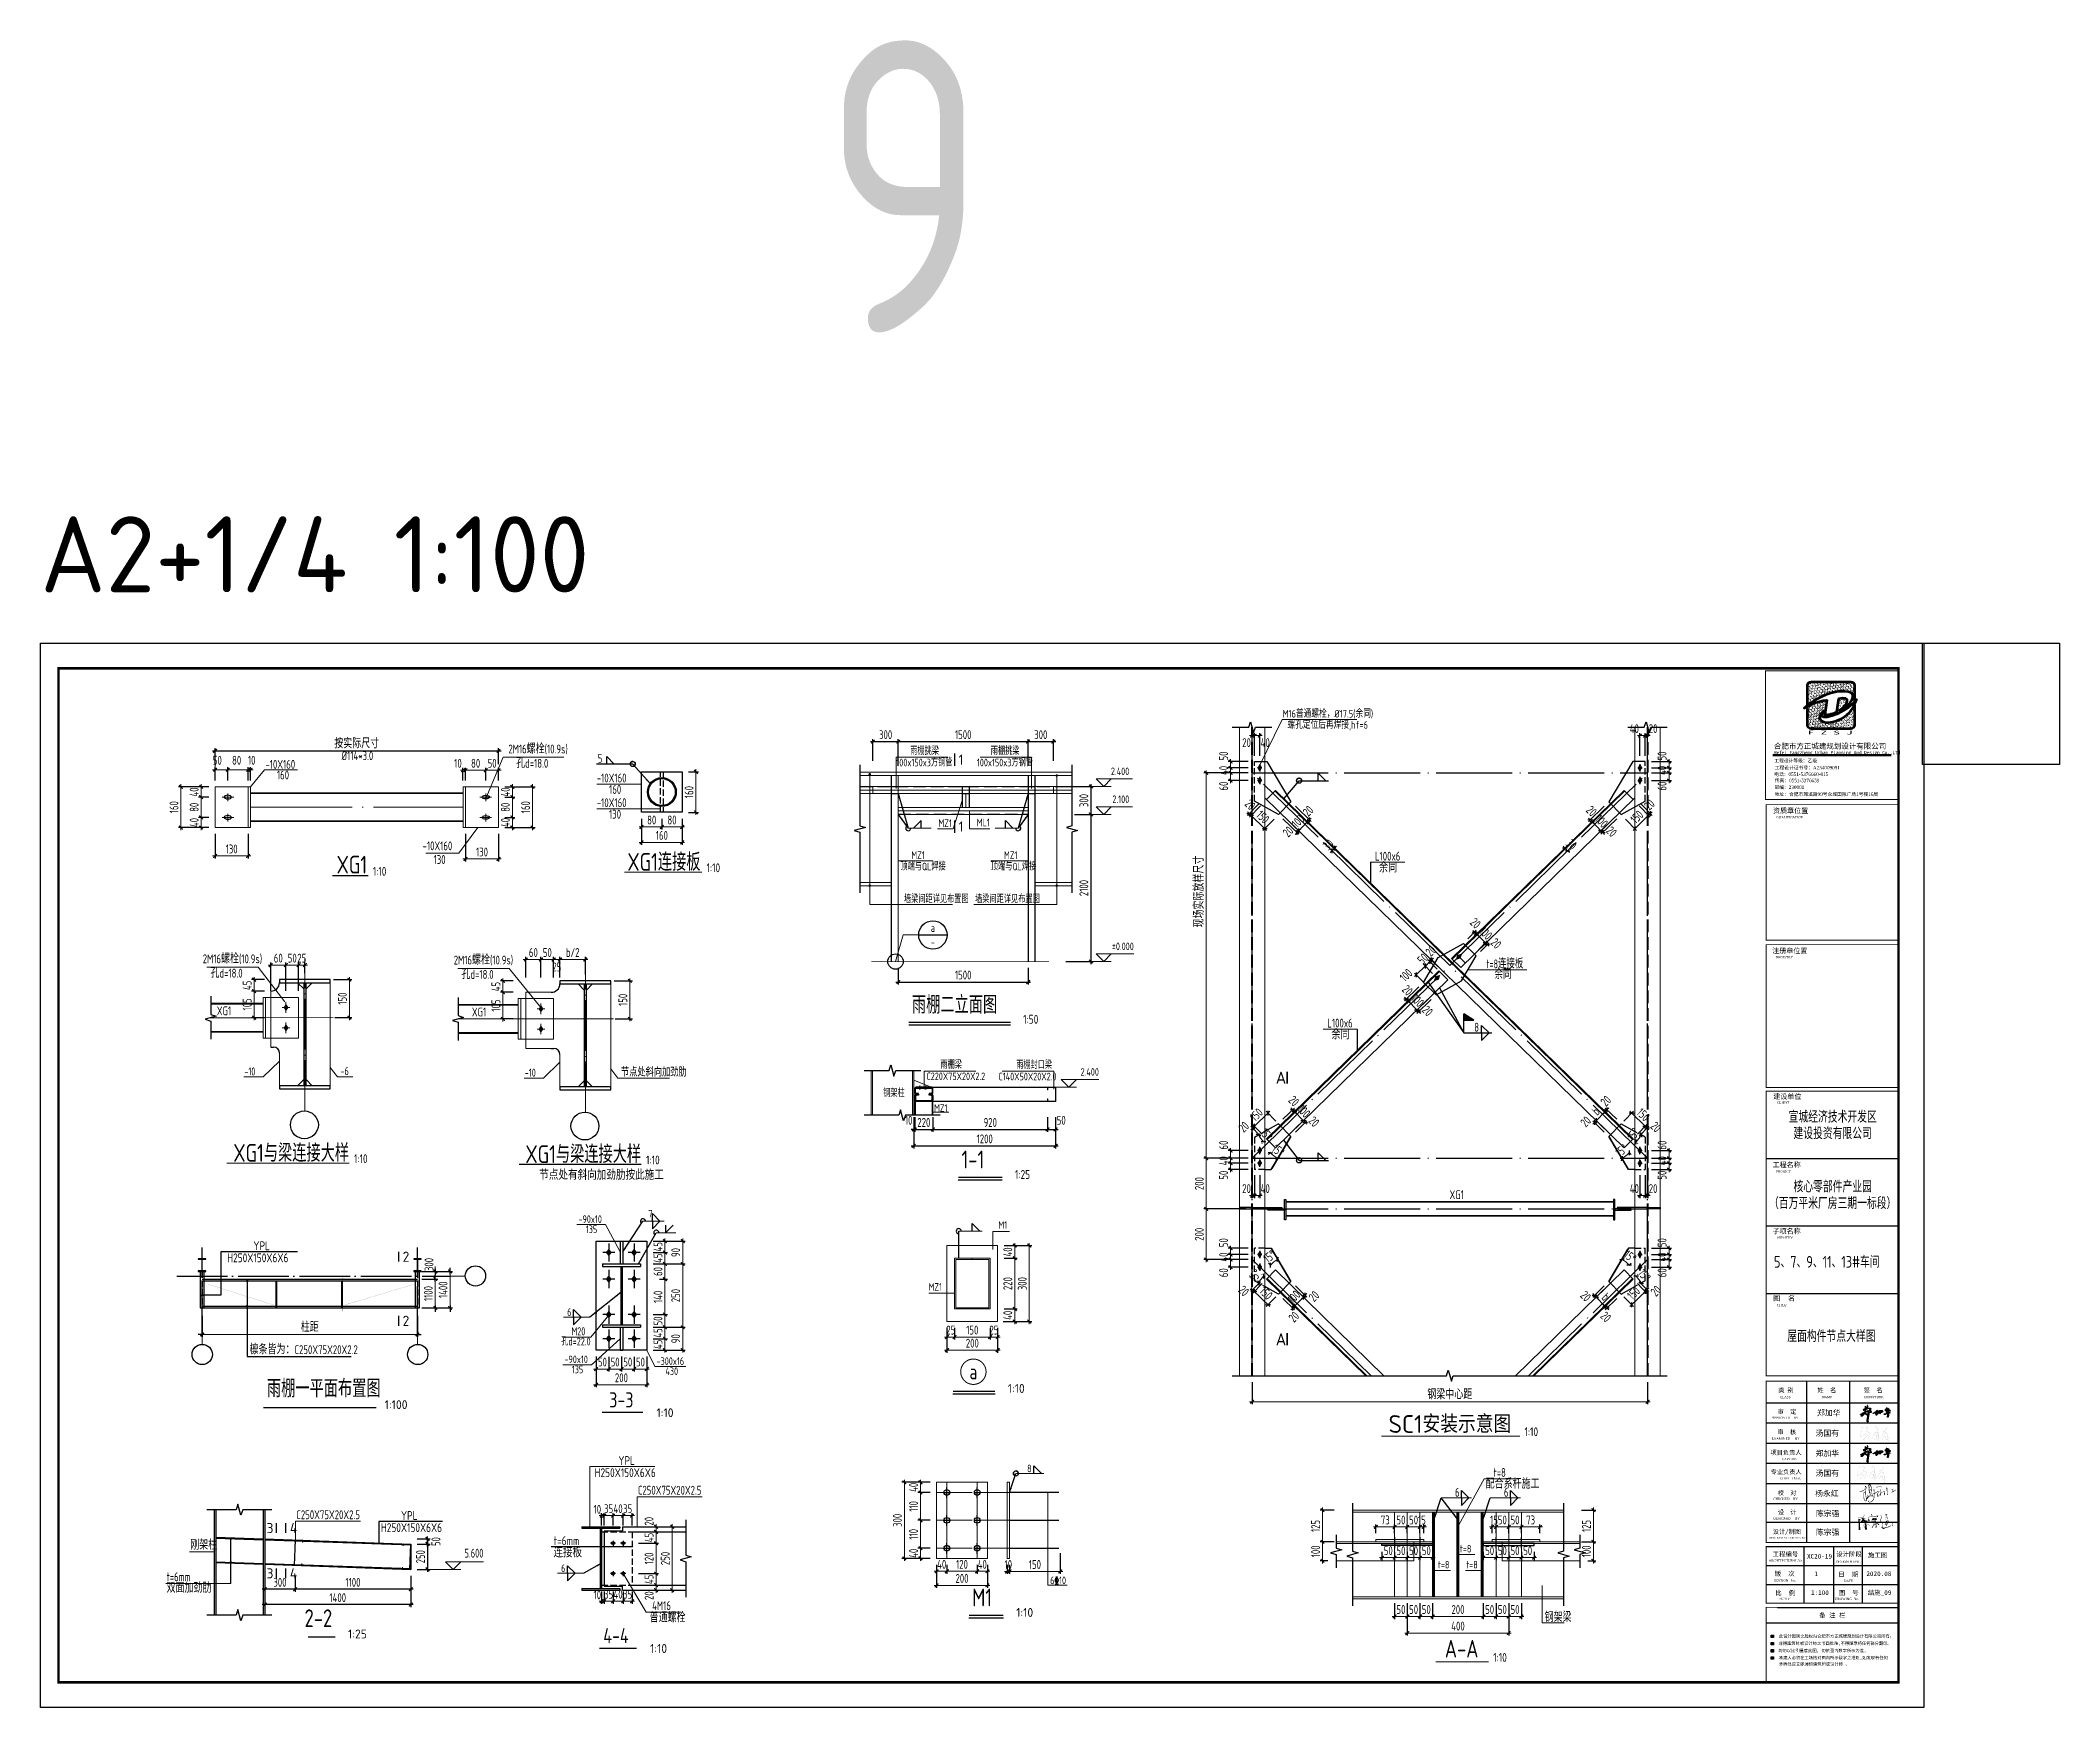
# Model space of a CAD drawing. Extents: x -2746917 to -971774, y -3334247 to -3250358.
# Drawn here: x -1861648 to -1781995, y -3316173 to -3250397 of the extents above; entities that cross this region are included whole.
import ezdxf
from ezdxf.enums import TextEntityAlignment as Align

# ---------------------------------------------------------------- set-up
doc = ezdxf.new("R2010")
doc.units = 0
doc.header["$LTSCALE"] = 1000
doc.header["$MEASUREMENT"] = 0
doc.header["$PDMODE"] = 35
for name, pattern in [('2', [16, 12.5, -1.5, 0.5, -1.5]), ('DASH', [0.35, 0.25, -0.1]), ('DASHDOTX2', [50.8, 25.4, -12.7, 0, -12.7]), ('DOTE', [2.42, 2, -0.2, 0.02, -0.2])]:
    doc.linetypes.add(name, pattern=pattern)
doc.layers.get('0').update_dxf_attribs({"linetype": 'CONTINUOUS'})
doc.layers.get('Defpoints').update_dxf_attribs({"linetype": 'CONTINUOUS'})
for name, color, linetype in [('1', 140, 'CONTINUOUS'), ('10', 7, 'CONTINUOUS'), ('AXIS', 253, 'DOTE'), ('BEAM_CON', 4, 'CONTINUOUS'), ('BOLT', 7, 'CONTINUOUS'), ('COLU', 7, 'CONTINUOUS'), ('DIM', 3, 'CONTINUOUS'), ('HATCH', 254, 'CONTINUOUS'), ('JC', 7, 'CONTINUOUS'), ('NUM', 7, 'CONTINUOUS'), ('Prof', 2, 'CONTINUOUS'), ('PUB_TEXT', 7, 'CONTINUOUS'), ('PUB_TITLE', 4, 'CONTINUOUS'), ('REIN', 1, 'CONTINUOUS'), ('TEXT', 7, 'CONTINUOUS'), ('THICK', 6, 'CONTINUOUS'), ('THIN', 7, 'CONTINUOUS'), ('WELD', 7, 'CONTINUOUS'), ('WIN', 3, 'CONTINUOUS'), ('卫浴', 7, 'CONTINUOUS'), ('外框线', 255, 'CONTINUOUS'), ('轴线', 253, '2')]:
    doc.layers.add(name, color=color, linetype=linetype)
doc.layers.add('BEAM', color=7, linetype='CONTINUOUS', lineweight=13)
doc.layers.add('系杆支撑', color=2, linetype='CONTINUOUS', lineweight=25)
doc.layers.add('yichutu', color=7, linetype='CONTINUOUS', true_color=0xffffff, plot=False)
doc.styles.add('-黑体', font='simhei.ttf')
doc.styles.add('GHF', font='times.ttf')
doc.styles.add('hztxt', font='tssdeng.shx', dxfattribs={"width": 0.8, "bigfont": 'tssdchn.shx'})
doc.styles.add('STYLE1', font='simhei.ttf', dxfattribs={"width": 0.8})
doc.styles.add('TSSD_Dimension', font='tssdeng.shx', dxfattribs={"width": 0.75, "bigfont": 'Hztxt.shx'})
doc.styles.add('TSSD_Label', font='tssdeng.shx', dxfattribs={"width": 0.75, "bigfont": 'hztxt.shx'})
doc.styles.add('TSSD_Norm', font='tssdeng.shx', dxfattribs={"width": 0.75, "bigfont": 'hztxt.shx'})
doc.styles.add('TSSD_Num', font='tssdeng.shx', dxfattribs={"width": 0.75, "bigfont": 'hztxt.shx'})
doc.styles.add('TSSD_Rein', font='Tssdeng.shx', dxfattribs={"width": 0.75, "bigfont": 'hztxt.shx'})
doc.dimstyles.new('TSSD_100_100', dxfattribs={"dimtxt": 350, "dimasz": 100, "dimexe": 100, "dimexo": 250, "dimgap": 100, "dimtad": 1, "dimdec": 0, "dimzin": 0, "dimdsep": 46, "dimtxsty": 'TSSD_Dimension', "dimblk": '_tsdbk', "dimcen": 0, "dimdle": 100, "dimclrt": 7, "dimadec": 0, "dimazin": 0, "dimtfac": 1, "dimtdec": 0, "dimtix": 1, "dimtmove": 2, "dimatfit": 3, "dimldrblk": '_tsdbk', "dimfxl": 250, "dimtolj": 1, "dimtzin": 0, "dimlwd": 5, "dimarcsym": 0})
doc.dimstyles.new('TSSD_10_100', dxfattribs={"dimtxt": 350, "dimasz": 100, "dimexe": 100, "dimexo": 250, "dimgap": 100, "dimtad": 1, "dimdec": 0, "dimlfac": 0.1, "dimzin": 0, "dimdsep": 46, "dimtxsty": 'TSSD_Dimension', "dimblk": 'ARCHTICK', "dimcen": 0, "dimdle": 100, "dimclrt": 7, "dimadec": 0, "dimazin": 0, "dimtfac": 1, "dimtdec": 0, "dimtix": 1, "dimtmove": 2, "dimatfit": 3, "dimldrblk": 'ARCHTICK', "dimfxl": 1, "dimtolj": 1, "dimtzin": 0, "dimlwd": 5, "dimarcsym": 0})
doc.dimstyles.new('TSSD_200_100', dxfattribs={"dimtxt": 350, "dimasz": 100, "dimexe": 100, "dimexo": 250, "dimgap": 100, "dimtad": 1, "dimdec": 0, "dimlfac": 2, "dimzin": 0, "dimdsep": 46, "dimtxsty": 'TSSD_Dimension', "dimblk": 'ARCHTICK', "dimcen": 0, "dimdle": 100, "dimclrt": 7, "dimadec": 0, "dimazin": 0, "dimtfac": 1, "dimtdec": 0, "dimtix": 1, "dimtmove": 2, "dimatfit": 3, "dimfxl": 1, "dimtolj": 1, "dimtzin": 0, "dimarcsym": 0})
doc.dimstyles.new('TSSD_20_100', dxfattribs={"dimtxt": 350, "dimasz": 100, "dimexe": 100, "dimexo": 250, "dimgap": 100, "dimtad": 1, "dimdec": 0, "dimlfac": 0.2, "dimzin": 0, "dimdsep": 46, "dimtxsty": 'TSSD_Dimension', "dimblk": 'ARCHTICK', "dimcen": 0, "dimdle": 100, "dimclrt": 7, "dimadec": 0, "dimazin": 0, "dimtfac": 1, "dimtdec": 0, "dimtix": 1, "dimtmove": 2, "dimatfit": 3, "dimfxl": 1, "dimtolj": 1, "dimtzin": 0, "dimlwd": 5, "dimarcsym": 0})
doc.dimstyles.new('TSSD_25_100', dxfattribs={"dimtxt": 350, "dimasz": 100, "dimexe": 100, "dimexo": 250, "dimgap": 100, "dimtad": 1, "dimdec": 0, "dimlfac": 0.25, "dimzin": 0, "dimdsep": 46, "dimtxsty": 'TSSD_Dimension', "dimblk": 'ARCHTICK', "dimcen": 0, "dimdle": 100, "dimclrt": 7, "dimadec": 0, "dimazin": 0, "dimtfac": 1, "dimtdec": 0, "dimtix": 1, "dimtmove": 2, "dimatfit": 3, "dimfxl": 1, "dimtolj": 1, "dimtzin": 0, "dimarcsym": 0})
doc.dimstyles.new('TSSD_50_100', dxfattribs={"dimtxt": 350, "dimasz": 100, "dimexe": 100, "dimexo": 250, "dimgap": 100, "dimtad": 1, "dimdec": 0, "dimlfac": 0.5, "dimzin": 0, "dimdsep": 46, "dimtxsty": 'TSSD_Dimension', "dimblk": 'ARCHTICK', "dimcen": 0, "dimdle": 100, "dimclrt": 7, "dimadec": 0, "dimazin": 0, "dimtfac": 1, "dimtdec": 0, "dimtix": 1, "dimtmove": 2, "dimatfit": 3, "dimfxl": 1, "dimtolj": 1, "dimtzin": 0, "dimarcsym": 0})
doc.dimstyles.new('TSSD_LEADER_STYLE_200.0', dxfattribs={"dimtxt": 700, "dimasz": 200, "dimexe": 200, "dimexo": 500, "dimgap": 0.09, "dimtad": 0, "dimtih": 1, "dimtoh": 1, "dimdec": 4, "dimzin": 0, "dimdsep": 46, "dimtxsty": 'Standard', "dimcen": 0.09, "dimdle": 200, "dimclrt": 7, "dimadec": 0, "dimazin": 0, "dimtfac": 1, "dimtdec": 4, "dimtofl": 0, "dimtmove": 0, "dimatfit": 3, "dimfxl": 1, "dimtolj": 1, "dimtzin": 0, "dimarcsym": 0})

msp = doc.modelspace()

# ---------------------------------------------------------------- texts
at = {"layer": 'NUM', "style": 'TSSD_Rein', "width": 0.7}
msp.add_text('5.600', height=350, dxfattribs=at).set_placement((-1844172.52, -3310359.48, -11), align=Align.BOTTOM_RIGHT)
at = {"layer": 'PUB_TEXT', "color": 3, "style": 'STYLE1'}
msp.add_text('结施_09', height=180.531, dxfattribs=at).set_placement((-1789559.59, -3311723.66))
at = {"layer": 'TEXT', "lineweight": 5, "style": 'TSSD_Rein', "width": 0.75}
for s, p in [('M16普通螺栓，%%C17.5(余同)', (-1812647.46, -3276962.92, -6624.59)), ('螺孔定位后再焊接,hf=6', (-1812455.52, -3277400.55, -6624.59))]:
    msp.add_text(s, height=300, dxfattribs=at).set_placement(p, align=Align.MIDDLE_LEFT)
at = {"layer": 'TEXT', "lineweight": 5}
for s, height, style, width, p in [('%%C114*3.0', 350, 'TSSD_Rein', 0.75, (-1849763.91, -3278792.42)), ('2M16螺栓(10.9s)', 350, 'TSSD_Rein', 0.75, (-1843187.08, -3278529.27)), ('雨棚挑梁', 300, 'TSSD_Rein', 0.7, (-1827335.61, -3278580.92)), ('雨棚挑梁', 300, 'TSSD_Rein', 0.7, (-1824158.35, -3278580.92)), ('-10X160', 350, 'TSSD_Rein', 0.75, (-1852768.74, -3279135.62)), ('160', 350, 'TSSD_Rein', 0.75, (-1852316.71, -3279554.26)), ('孔d=18.0', 350, 'TSSD_Rein', 0.75, (-1842881.72, -3279092.84)), ('100x150x3方钢管', 300, 'TSSD_Rein', 0.7, (-1827883.63, -3279036.3)), ('100x150x3方钢管', 300, 'TSSD_Rein', 0.7, (-1824706.37, -3279036.3)), ('-10X160', 350, 'TSSD_Rein', 0.75, (-1839697.49, -3279672.56)), ('160', 350, 'TSSD_Rein', 0.75, (-1839214.86, -3280124.95)), ('-10X160', 350, 'TSSD_Rein', 0.75, (-1839697.49, -3280648.06)), ('130', 350, 'TSSD_Rein', 0.75, (-1839214.86, -3281100.45)), ('MZ1', 300, 'TSSD_Rein', 0.7, (-1826220.45, -3281429.61)), ('ML1', 300, 'TSSD_Rein', 0.7, (-1824708.92, -3281403.54)), ('-10X160', 350, 'TSSD_Rein', 0.75, (-1846571.12, -3282349.41)), ('MZ1', 300, 'TSSD_Rein', 0.7, (-1827290.86, -3282692.18)), ('MZ1', 300, 'TSSD_Rein', 0.7, (-1823635.11, -3282692.18)), ('L100x6', 350, 'TSSD_Rein', 0.75, (-1809001.61, -3282756.86)), ('1:10', 350, 'TSSD_Label', 0.8, (-1848535.57, -3283355.01)), ('130', 350, 'TSSD_Rein', 0.75, (-1846137.37, -3282888.26)), ('1:10', 350, 'TSSD_Label', 0.8, (-1835370.18, -3283213.45)), ('顶端与QL焊接', 300, 'TSSD_Rein', 0.7, (-1827722.71, -3283139.71)), ('顶端与QL焊接', 300, 'TSSD_Rein', 0.7, (-1824155.31, -3283139.71)), ('余同', 350, 'TSSD_Rein', 0.75, (-1808838.51, -3283217.13)), ('墙梁间距详见布置图', 300, 'TSSD_Rein', 0.7, (-1827581.97, -3284426.63)), ('墙梁间距详见布置图', 300, 'TSSD_Rein', 0.7, (-1824775.9, -3284426.63)), ('2M16螺栓(10.9s)', 350, 'TSSD_Rein', 0.75, (-1855244.19, -3286806.88)), ('2M16螺栓(10.9s)', 350, 'TSSD_Rein', 0.75, (-1845343.39, -3286855.38)), ('孔d=18.0', 350, 'TSSD_Rein', 0.75, (-1854938.83, -3287372.58)), ('孔d=18.0', 350, 'TSSD_Rein', 0.75, (-1845038.02, -3287421.08)), ('t=8连接板', 350, 'TSSD_Rein', 0.7, (-1804608.52, -3287008.72)), ('余同', 350, 'TSSD_Rein', 0.7, (-1804283.08, -3287427.42)), ('XG1', 350, 'TSSD_Rein', 0.75, (-1854688.49, -3288856.68)), ('XG1', 350, 'TSSD_Rein', 0.75, (-1844625.87, -3288905.18)), ('L100x6', 350, 'TSSD_Rein', 0.75, (-1810879.59, -3289341.07)), ('余同', 350, 'TSSD_Rein', 0.75, (-1810716.48, -3289801.34)), ('-10', 320, 'TSSD_Rein', 0.75, (-1853601.73, -3291235.03)), ('-6', 320, 'TSSD_Rein', 0.75, (-1849809.52, -3291221.77)), ('-10', 320, 'TSSD_Rein', 0.75, (-1842539.1, -3291283.53)), ('节点处斜向加劲肋', 320, 'TSSD_Rein', 0.75, (-1838746.9, -3291270.27)), ('C220X75X20X2.2', 300, 'TSSD_Rein', 0.7, (-1826694.23, -3291417.02)), ('雨棚梁', 300, 'TSSD_Rein', 0.7, (-1826146.21, -3290961.64)), ('C140X50X20X2.0', 300, 'TSSD_Rein', 0.7, (-1823853.81, -3291425.12)), ('雨棚封口梁', 300, 'TSSD_Rein', 0.7, (-1823156.06, -3290969.74)), ('钢架柱', 300, 'TSSD_Rein', 0.7, (-1828401.34, -3292082.12)), ('MZ1', 300, 'TSSD_Rein', 0.7, (-1826393.58, -3292665.8)), ('1:10', 350, 'TSSD_Label', 0.8, (-1849276.68, -3294692.29)), ('1:10', 350, 'TSSD_Label', 0.8, (-1837754.98, -3294740.79)), ('节点处有斜向加劲肋按此施工', 350, 'TSSD_Label', 0.8, (-1841969.45, -3295345.23)), ('M1', 300, 'TSSD_Rein', 0.7, (-1823857.2, -3297284.43)), ('MZ1', 300, 'TSSD_Rein', 0.7, (-1826611.4, -3299726.15)), ('M20', 320, 'TSSD_Rein', 0.75, (-1840697.03, -3301488.16, 192)), ('8', 300, 'TSSD_Label', 0.7, (-1822722.97, -3306886.65)), ('配合系杆施工', 350, 'TSSD_Rein', 0.75, (-1804635.75, -3307526.99)), ('t=8', 350, 'TSSD_Rein', 0.75, (-1804325.54, -3307071.03)), ('C250X75X20X2.5', 350, 'TSSD_Rein', 0.75, (-1838079.65, -3307772.18, 58.52)), ('6', 350, 'TSSD_Rein', 0.75, (-1805848.16, -3307851.84)), ('6', 350, 'TSSD_Rein', 0.75, (-1803916.39, -3307851.84)), ('C250X75X20X2.5', 350, 'TSSD_Rein', 0.75, (-1851552.57, -3308738.17, 47.53)), ('刚架柱', 350, 'TSSD_Rein', 0.75, (-1855735.61, -3309940.51, 47.53)), ('t=8', 300, 'TSSD_Rein', 0.7, (-1805653.53, -3310054.8)), ('t=6mm', 350, 'TSSD_Rein', 0.75, (-1856670.04, -3311189.14, 47.53)), ('6%%13210', 300, 'TSSD_Rein', 0.7, (-1821813.95, -3311303.58)), ('t=8', 300, 'TSSD_Rein', 0.7, (-1806518.32, -3310683.52)), ('t=8', 300, 'TSSD_Rein', 0.7, (-1805402.24, -3310683.52)), ('双面加劲肋', 350, 'TSSD_Rein', 0.75, (-1856670.04, -3311636.72, 47.53)), ('普通螺栓', 350, 'TSSD_Rein', 0.75, (-1837615.29, -3312801.11, 58.52)), ('4M16', 350, 'TSSD_Rein', 0.75, (-1837516.8, -3312322.94, 58.52)), ('钢架梁', 350, 'TSSD_Rein', 0.75, (-1802309.2, -3312791.85)), ('1:10', 350, 'TSSD_Label', 0.8, (-1804338.29, -3314366.08))]:
    msp.add_text(s, height=height, dxfattribs=dict(at, style=style, width=width)).set_placement(p)
at = {"layer": 'TEXT'}
for s, style, width, p in [('5', 'TSSD_Label', 0.75, (-1839658.02, -3278897.78)), ('8', 'TSSD_Label', 0.75, (-1805087.8, -3289505.98)), ('H250X150X6X6', 'TSSD_Norm', 0.8, (-1854277.1, -3298603.2, -11)), ('YPL ', 'TSSD_Norm', 0.8, (-1853245.18, -3298125.79, -11)), ('YPL ', 'TSSD_Norm', 0.8, (-1838848.41, -3306601.01)), ('H250X150X6X6', 'TSSD_Norm', 0.8, (-1839784.31, -3307078.43)), ('YPL ', 'TSSD_Norm', 0.8, (-1847423.67, -3308768.61, -11)), ('H250X150X6X6', 'TSSD_Norm', 0.8, (-1848216.43, -3309246.02, -11)), ('t=6mm', 'TSSD_Norm', 0.8, (-1841400.26, -3309763.26)), ('连接板', 'TSSD_Norm', 0.8, (-1841410.57, -3310240.67))]:
    msp.add_text(s, height=350, dxfattribs=dict(at, style=style, width=width)).set_placement(p)
at = {"layer": 'TEXT', "lineweight": 5, "style": 'TSSD_Label'}
for p in [(-1825428.37, -3278973.68), (-1825428.37, -3281612.7)]:
    msp.add_text('1', height=400, dxfattribs=at).set_placement(p)
at = {"layer": 'TEXT', "lineweight": 5, "style": 'TSSD_Label', "width": 0.7}
for s, p in [('2.400', (-1818695.44, -3279475.42)), ('2.100', (-1818695.44, -3280575.42)), ('%%p0.000', (-1818514, -3286379.04)), ('2.400', (-1819891.41, -3291334.43))]:
    msp.add_text(s, height=300, dxfattribs=at).set_placement(p, align=Align.BOTTOM_RIGHT)
at = {"layer": 'TEXT', "lineweight": 5, "style": 'TSSD_Label', "width": 0.8}
for s, p in [('XG1连接板', (-1837050.81, -3282773.16)), ('XG1', (-1849360.29, -3282914.71)), ('XG1与梁连接大样', (-1851754.75, -3294252)), ('XG1与梁连接大样', (-1840233.05, -3294300.5)), ('A-A', (-1805584.02, -3313847.73))]:
    msp.add_text(s, height=700, dxfattribs=at).set_placement(p, align=Align.MIDDLE)
for s, height, p in [('雨棚二立面图', 700, (-1827265.58, -3289001.05)), ('1:50', 350, (-1822879.46, -3289295.35)), ('1-1', 700, (-1825314.5, -3295109.27)), ('1:25', 350, (-1823203.05, -3295420.53)), ('雨棚一平面布置图', 700, (-1852709.51, -3304142.6, -6)), ('M1', 700, (-1824894.07, -3312387.42)), ('2-2', 700, (-1851229.09, -3313206.99, -11))]:
    msp.add_text(s, height=height, dxfattribs=at).set_placement(p, align=Align.BOTTOM_LEFT)
at = {"layer": 'TEXT', "ltscale": 1.5, "style": 'TSSD_Rein', "width": 0.75}
msp.add_text('XG1', height=350, dxfattribs=at).set_placement((-1806059.99, -3296111.69))
at = {"layer": 'TEXT', "lineweight": 9}
for s, height, style, width, p in [('-90x10', 300, 'TSSD_Rein', 0.7, (-1840423.2, -3297050.39, 192)), ('7', 300, 'TSSD_Label', 0.7, (-1837664.43, -3296834.48)), ('135', 300, 'TSSD_Rein', 0.7, (-1840133.42, -3297448.99, 192)), ('6', 300, 'TSSD_Label', 0.7, (-1840867.53, -3300717.02)), ('孔d=22.0', 300, 'TSSD_Rein', 0.7, (-1841104.2, -3301880.24, 192)), ('-90x10', 300, 'TSSD_Rein', 0.7, (-1840976.22, -3302582.84)), ('-300x16', 300, 'TSSD_Rein', 0.7, (-1837340.66, -3302652.17, 192)), ('135', 300, 'TSSD_Rein', 0.7, (-1840686.43, -3302981.44)), ('430', 300, 'TSSD_Rein', 0.7, (-1836991.75, -3303050.77, 192)), ('3-3', 600, 'TSSD_Rein', 0.8, (-1839209.31, -3304331.34, 288)), ('1:10', 350, 'TSSD_Label', 0.8, (-1803104.24, -3305464.6)), ('6', 300, 'TSSD_Label', 0.7, (-1841106.15, -3310824.16)), ('4-4', 600, 'TSSD_Rein', 0.8, (-1839443.36, -3313633.28, 288))]:
    msp.add_text(s, height=height, dxfattribs=dict(at, style=style, width=width)).set_placement(p)
at = {"layer": 'TEXT', "color": 7, "lineweight": 5, "style": 'TSSD_Rein', "width": 0.75}
msp.add_text('檩条皆为：C250X75X20X2.2', height=350, dxfattribs=at).set_placement((-1853397.1, -3302226.5, -5.2))
at = {"layer": 'TEXT', "lineweight": 5, "style": 'TSSD_Norm'}
for p in [(-1823489.85, -3303861.88), (-1823156.8, -3312698.67)]:
    msp.add_text('1:10', height=350, dxfattribs=at).set_placement(p, align=Align.BOTTOM_LEFT)
at = {"layer": 'TEXT', "color": 0, "linetype": 'ByBlock', "style": 'TSSD_Norm'}
for s, p in [('1:100', (-1848066.22, -3304500.23, -6)), ('1:25', (-1849513.01, -3313548.7, -11))]:
    msp.add_text(s, height=350, dxfattribs=at).set_placement(p, align=Align.BOTTOM_LEFT)
for p in [(-1837343.89, -3304714.24, 288), (-1837598.46, -3314016.18, 288)]:
    msp.add_text('1:10', height=350, dxfattribs=at).set_placement(p)
at = {"layer": 'TEXT', "color": 0, "lineweight": 5, "style": 'TSSD_Norm'}
msp.add_text('SC1安装示意图', height=700, dxfattribs=at).set_placement((-1806045.43, -3304946.25), align=Align.MIDDLE)
at = {"layer": 'THICK', "lineweight": 5, "style": 'TSSD_Label'}
for s, height, p in [('A', 480, (-1812915.9, -3291558.39, -7.2)), ('2', 400, (-1847356.74, -3298584.11, -6)), ('2', 400, (-1847356.74, -3301111.02, -6)), ('A', 480, (-1812915.9, -3301879.78, -7.2)), ('3', 400, (-1852723.56, -3309289.76, -11)), ('4', 400, (-1851805.09, -3309289.76, -11)), ('3', 400, (-1852723.56, -3311075.39, -11)), ('4', 400, (-1851805.09, -3311075.39, -11))]:
    msp.add_text(s, height=height, dxfattribs=at).set_placement(p)
at = {"layer": 'WIN', "color": 3, "style": 'hztxt', "width": 0.8}
for s, height, p in [('9', 11520, (-1827529.7, -3261916.56)), ('屋面构件节点大样图', 460, (-1790997.29, -3301745.49))]:
    msp.add_text(s, height=height, dxfattribs=at).set_placement(p, align=Align.CENTER)

# ---------------------------------------------------------------- blocks, each defined once
blk = doc.blocks.new('_tsdbk')
blk.add_line((-1, 0), (1.5, 0))
at = {"const_width": 0.5}
blk.add_lwpolyline([(-0.7, -0.7), (0.7, 0.7)], dxfattribs=at)
blk = doc.blocks.new('*D2842')
at = {"layer": 'Defpoints', "color": 0}
for p in [(-1846772, -3298966), (-1845488, -3298966), (-1846772, -3300406)]:
    blk.add_point(p, dxfattribs=at)
at = {"layer": 'DIM', "color": 0, "lineweight": -2}
for p, q in [((-1846522, -3298966), (-1845388, -3298966)), ((-1846522, -3300406), (-1845388, -3300406))]:
    blk.add_line(p, q, dxfattribs=at)
at = {"layer": 'DIM', "color": 0, "lineweight": 5}
blk.add_line((-1845488, -3300306), (-1845488, -3299066), dxfattribs=at)
at = {"layer": 'DIM', "color": 0, "lineweight": 5, "xscale": 100, "yscale": 100, "zscale": 100}
for p, rotation in [((-1845488, -3298966), 90), ((-1845488, -3300406), 270)]:
    blk.add_blockref('_tsdbk', p, dxfattribs=dict(at, rotation=rotation))
at = {"layer": 'DIM', "color": 7, "insert": (-1845763, -3299686), "char_height": 350, "attachment_point": 5, "rotation": 90, "style": 'TSSD_Dimension'}
blk.add_mtext('\\A1;1400', dxfattribs=at)
blk = doc.blocks.new('*D2843')
at = {"layer": 'Defpoints', "color": 0}
for p in [(-1855272, -3300466), (-1846772, -3300466), (-1846772, -3301450)]:
    blk.add_point(p, dxfattribs=at)
at = {"layer": 'DIM', "color": 0, "lineweight": -2}
for p, q in [((-1855272, -3300716), (-1855272, -3301550)), ((-1846772, -3300716), (-1846772, -3301550))]:
    blk.add_line(p, q, dxfattribs=at)
at = {"layer": 'DIM', "color": 0, "lineweight": 5}
blk.add_line((-1855172, -3301450), (-1846872, -3301450), dxfattribs=at)
at = {"layer": 'DIM', "color": 0, "lineweight": 5, "xscale": 100, "yscale": 100, "zscale": 100, "rotation": 180}
blk.add_blockref('_tsdbk', (-1855272, -3301450), dxfattribs=at)
at = {"layer": 'DIM', "color": 0, "lineweight": 5, "xscale": 100, "yscale": 100, "zscale": 100}
blk.add_blockref('_tsdbk', (-1846772, -3301450), dxfattribs=at)
at = {"layer": 'DIM', "color": 7, "insert": (-1851022, -3301175), "char_height": 350, "attachment_point": 5, "style": 'TSSD_Dimension'}
blk.add_mtext('\\A1;柱距', dxfattribs=at)
blk = doc.blocks.new('*D2844')
at = {"layer": 'Defpoints', "color": 0}
for p in [(-1846847, -3298966), (-1846847, -3299266), (-1846069, -3299266)]:
    blk.add_point(p, dxfattribs=at)
at = {"layer": 'DIM', "color": 0, "lineweight": -2}
for p, q in [((-1846597, -3298966), (-1845969, -3298966)), ((-1846597, -3299266), (-1845969, -3299266))]:
    blk.add_line(p, q, dxfattribs=at)
at = {"layer": 'DIM', "color": 0, "lineweight": 5}
for p, q in [((-1846069, -3298866), (-1846069, -3298766)), ((-1846069, -3298966), (-1846069, -3299266)), ((-1846069, -3299366), (-1846069, -3299466))]:
    blk.add_line(p, q, dxfattribs=at)
at = {"layer": 'DIM', "color": 0, "lineweight": 5, "xscale": 100, "yscale": 100, "zscale": 100}
for p, rotation in [((-1846069, -3298966), 270), ((-1846069, -3299266), 90)]:
    blk.add_blockref('_tsdbk', p, dxfattribs=dict(at, rotation=rotation))
at = {"layer": 'DIM', "color": 7, "insert": (-1846319, -3298692), "char_height": 350, "attachment_point": 5, "rotation": 90, "style": 'TSSD_Dimension'}
blk.add_mtext('\\A1;300', dxfattribs=at)
blk = doc.blocks.new('*D2845')
at = {"layer": 'Defpoints', "color": 0}
for p in [(-1846847, -3299266), (-1846847, -3300406), (-1846069, -3300406)]:
    blk.add_point(p, dxfattribs=at)
at = {"layer": 'DIM', "color": 0, "lineweight": -2}
for p, q in [((-1846597, -3299266), (-1845969, -3299266)), ((-1846597, -3300406), (-1845969, -3300406))]:
    blk.add_line(p, q, dxfattribs=at)
at = {"layer": 'DIM', "color": 0, "lineweight": 5}
blk.add_line((-1846069, -3299366), (-1846069, -3300306), dxfattribs=at)
at = {"layer": 'DIM', "color": 0, "lineweight": 5, "xscale": 100, "yscale": 100, "zscale": 100}
for p, rotation in [((-1846069, -3299266), 90), ((-1846069, -3300406), 270)]:
    blk.add_blockref('_tsdbk', p, dxfattribs=dict(at, rotation=rotation))
at = {"layer": 'DIM', "color": 7, "insert": (-1846344, -3299836), "char_height": 350, "attachment_point": 5, "rotation": 90, "style": 'TSSD_Dimension'}
blk.add_mtext('\\A1;1100', dxfattribs=at)
blk = doc.blocks.new('A$C4184417C')
at = {"layer": 'BEAM', "color": 4, "linetype": 'ByBlock', "lineweight": 5}
for p, q in [((-87, 59), (213, 59)), ((-87, -941), (-87, 59)), ((-87, 19), (-87, -941)), ((-77, 49), (203, 49)), ((-77, -931), (-77, 49)), ((203, 49), (203, -21)), ((213, 59), (213, -21)), ((203, -21), (213, -21)), ((-87, -941), (213, -941)), ((-77, -931), (203, -931)), ((203, -861), (203, -931)), ((203, -861), (213, -861)), ((213, -861), (213, -941))]:
    blk.add_line(p, q, dxfattribs=at)
blk = doc.blocks.new('_ArchTick')
at = {"color": 0, "const_width": 0.5}
blk.add_lwpolyline([(-0.71, -0.71), (0.71, 0.71)], dxfattribs=at)
blk = doc.blocks.new('*D2846')
at = {"layer": 'Defpoints', "color": 0}
for p in [(-1851598, -3310719), (-1847038, -3310719), (-1851598, -3311504)]:
    blk.add_point(p, dxfattribs=at)
at = {"layer": 'DIM', "color": 0, "lineweight": -2}
for p, q in [((-1851598, -3310969), (-1851598, -3311604)), ((-1847038, -3310969), (-1847038, -3311604)), ((-1846938, -3311504), (-1851698, -3311504))]:
    blk.add_line(p, q, dxfattribs=at)
at = {"layer": 'DIM', "color": 0, "lineweight": -2, "xscale": 100, "yscale": 100, "zscale": 100, "rotation": 180}
blk.add_blockref('_ArchTick', (-1851598, -3311504), dxfattribs=at)
at = {"layer": 'DIM', "color": 0, "lineweight": -2, "xscale": 100, "yscale": 100, "zscale": 100}
blk.add_blockref('_ArchTick', (-1847038, -3311504), dxfattribs=at)
at = {"layer": 'DIM', "color": 7, "insert": (-1849318, -3311229), "char_height": 350, "attachment_point": 5, "style": 'TSSD_Dimension'}
blk.add_mtext('\\A1;1100', dxfattribs=at)
blk = doc.blocks.new('*D2847')
at = {"layer": 'Defpoints', "color": 0}
for p in [(-1852798, -3310719), (-1851598, -3310719), (-1852798, -3311504)]:
    blk.add_point(p, dxfattribs=at)
at = {"layer": 'DIM', "color": 0, "lineweight": -2}
for p, q in [((-1852798, -3310969), (-1852798, -3311604)), ((-1851598, -3310969), (-1851598, -3311604)), ((-1851498, -3311504), (-1852898, -3311504))]:
    blk.add_line(p, q, dxfattribs=at)
at = {"layer": 'DIM', "color": 0, "lineweight": -2, "xscale": 100, "yscale": 100, "zscale": 100, "rotation": 180}
blk.add_blockref('_ArchTick', (-1852798, -3311504), dxfattribs=at)
at = {"layer": 'DIM', "color": 0, "lineweight": -2, "xscale": 100, "yscale": 100, "zscale": 100}
blk.add_blockref('_ArchTick', (-1851598, -3311504), dxfattribs=at)
at = {"layer": 'DIM', "color": 7, "insert": (-1852198, -3311229), "char_height": 350, "attachment_point": 5, "style": 'TSSD_Dimension'}
blk.add_mtext('\\A1;300', dxfattribs=at)
blk = doc.blocks.new('*D2848')
at = {"layer": 'Defpoints', "color": 0}
for p in [(-1852798, -3310719), (-1847038, -3310719), (-1852798, -3312110)]:
    blk.add_point(p, dxfattribs=at)
at = {"layer": 'DIM', "color": 0, "lineweight": -2}
for p, q in [((-1852798, -3310969), (-1852798, -3312210)), ((-1847038, -3310969), (-1847038, -3312210)), ((-1846938, -3312110), (-1852898, -3312110))]:
    blk.add_line(p, q, dxfattribs=at)
at = {"layer": 'DIM', "color": 0, "lineweight": -2, "xscale": 100, "yscale": 100, "zscale": 100, "rotation": 180}
blk.add_blockref('_ArchTick', (-1852798, -3312110), dxfattribs=at)
at = {"layer": 'DIM', "color": 0, "lineweight": -2, "xscale": 100, "yscale": 100, "zscale": 100}
blk.add_blockref('_ArchTick', (-1847038, -3312110), dxfattribs=at)
at = {"layer": 'DIM', "color": 7, "insert": (-1849918, -3311835), "char_height": 350, "attachment_point": 5, "style": 'TSSD_Dimension'}
blk.add_mtext('\\A1;1400', dxfattribs=at)
blk = doc.blocks.new('A$C5C7C78FF')
at = {"layer": '10', "color": 0}
blk.add_solid([(27, -141, -192), (-73, -11, -192), (127, -11, -192), (27, 119, -192)], dxfattribs=at)
at = {"layer": 'AXIS', "color": 0, "linetype": 'ByBlock'}
for p, q in [((27, -311, -192), (27, 289, -192)), ((227, -11, -192), (-173, -11, -192))]:
    blk.add_line(p, q, dxfattribs=at)
blk = doc.blocks.new('*D2849')
at = {"layer": 'Defpoints', "color": 0}
for p in [(-1837727, -3297768), (-1837727, -3298218), (-1837011, -3298218)]:
    blk.add_point(p, dxfattribs=at)
at = {"layer": 'DIM', "color": 0, "lineweight": -2}
for p, q in [((-1837477, -3297768), (-1836911, -3297768)), ((-1837477, -3298218), (-1836911, -3298218))]:
    blk.add_line(p, q, dxfattribs=at)
at = {"layer": 'DIM', "color": 0, "lineweight": 5}
for p, q in [((-1837011, -3297768), (-1837011, -3297668)), ((-1837011, -3297768), (-1837011, -3298218)), ((-1837011, -3298218), (-1837011, -3298318))]:
    blk.add_line(p, q, dxfattribs=at)
at = {"layer": 'DIM', "color": 0, "lineweight": 5, "xscale": 100, "yscale": 100, "zscale": 100}
for p, rotation in [((-1837011, -3297768), 270), ((-1837011, -3298218), 90)]:
    blk.add_blockref('_ArchTick', p, dxfattribs=dict(at, rotation=rotation))
at = {"layer": 'DIM', "color": 7, "insert": (-1837286, -3297993), "char_height": 350, "attachment_point": 5, "rotation": 90, "style": 'TSSD_Dimension'}
blk.add_mtext('\\A1;45', dxfattribs=at)
blk = doc.blocks.new('*D2850')
at = {"layer": 'Defpoints', "color": 0}
for p in [(-1837727, -3298218), (-1837727, -3298668), (-1837011, -3298668)]:
    blk.add_point(p, dxfattribs=at)
at = {"layer": 'DIM', "color": 0, "lineweight": -2}
for p, q in [((-1837477, -3298218), (-1836911, -3298218)), ((-1837477, -3298668), (-1836911, -3298668))]:
    blk.add_line(p, q, dxfattribs=at)
at = {"layer": 'DIM', "color": 0, "lineweight": 5}
for p, q in [((-1837011, -3298218), (-1837011, -3298118)), ((-1837011, -3298218), (-1837011, -3298668)), ((-1837011, -3298668), (-1837011, -3298768))]:
    blk.add_line(p, q, dxfattribs=at)
at = {"layer": 'DIM', "color": 0, "lineweight": 5, "xscale": 100, "yscale": 100, "zscale": 100}
for p, rotation in [((-1837011, -3298218), 270), ((-1837011, -3298668), 90)]:
    blk.add_blockref('_ArchTick', p, dxfattribs=dict(at, rotation=rotation))
at = {"layer": 'DIM', "color": 7, "insert": (-1837286, -3298443), "char_height": 350, "attachment_point": 5, "rotation": 90, "style": 'TSSD_Dimension'}
blk.add_mtext('\\A1;45', dxfattribs=at)
blk = doc.blocks.new('*D2851')
at = {"layer": 'Defpoints', "color": 0}
for p in [(-1837727, -3300668), (-1837727, -3301168), (-1837011, -3301168)]:
    blk.add_point(p, dxfattribs=at)
at = {"layer": 'DIM', "color": 0, "lineweight": -2}
for p, q in [((-1837477, -3300668), (-1836911, -3300668)), ((-1837477, -3301168), (-1836911, -3301168))]:
    blk.add_line(p, q, dxfattribs=at)
at = {"layer": 'DIM', "color": 0, "lineweight": 5}
for p, q in [((-1837011, -3300668), (-1837011, -3300568)), ((-1837011, -3300668), (-1837011, -3301168)), ((-1837011, -3301168), (-1837011, -3301268))]:
    blk.add_line(p, q, dxfattribs=at)
at = {"layer": 'DIM', "color": 0, "lineweight": 5, "xscale": 100, "yscale": 100, "zscale": 100}
for p, rotation in [((-1837011, -3300668), 270), ((-1837011, -3301168), 90)]:
    blk.add_blockref('_ArchTick', p, dxfattribs=dict(at, rotation=rotation))
at = {"layer": 'DIM', "color": 7, "insert": (-1837286, -3300918), "char_height": 350, "attachment_point": 5, "rotation": 90, "style": 'TSSD_Dimension'}
blk.add_mtext('\\A1;50', dxfattribs=at)
blk = doc.blocks.new('*D2852')
at = {"layer": 'Defpoints', "color": 0}
for p in [(-1837727, -3301168), (-1837727, -3301618), (-1837011, -3301618)]:
    blk.add_point(p, dxfattribs=at)
at = {"layer": 'DIM', "color": 0, "lineweight": -2}
for p, q in [((-1837477, -3301168), (-1836911, -3301168)), ((-1837477, -3301618), (-1836911, -3301618))]:
    blk.add_line(p, q, dxfattribs=at)
at = {"layer": 'DIM', "color": 0, "lineweight": 5}
for p, q in [((-1837011, -3301168), (-1837011, -3301068)), ((-1837011, -3301168), (-1837011, -3301618)), ((-1837011, -3301618), (-1837011, -3301718))]:
    blk.add_line(p, q, dxfattribs=at)
at = {"layer": 'DIM', "color": 0, "lineweight": 5, "xscale": 100, "yscale": 100, "zscale": 100}
for p, rotation in [((-1837011, -3301168), 270), ((-1837011, -3301618), 90)]:
    blk.add_blockref('_ArchTick', p, dxfattribs=dict(at, rotation=rotation))
at = {"layer": 'DIM', "color": 7, "insert": (-1837286, -3301393), "char_height": 350, "attachment_point": 5, "rotation": 90, "style": 'TSSD_Dimension'}
blk.add_mtext('\\A1;45', dxfattribs=at)
blk = doc.blocks.new('*D2853')
at = {"layer": 'Defpoints', "color": 0}
for p in [(-1837727, -3301618), (-1837727, -3302068), (-1837011, -3302068)]:
    blk.add_point(p, dxfattribs=at)
at = {"layer": 'DIM', "color": 0, "lineweight": 5}
for p, q in [((-1837011, -3301618), (-1837011, -3301518)), ((-1837011, -3301618), (-1837011, -3302068)), ((-1837011, -3302068), (-1837011, -3302168))]:
    blk.add_line(p, q, dxfattribs=at)
at = {"layer": 'DIM', "color": 0, "lineweight": -2}
for p, q in [((-1837477, -3301618), (-1836911, -3301618)), ((-1837477, -3302068), (-1836911, -3302068))]:
    blk.add_line(p, q, dxfattribs=at)
at = {"layer": 'DIM', "color": 0, "lineweight": 5, "xscale": 100, "yscale": 100, "zscale": 100}
for p, rotation in [((-1837011, -3301618), 270), ((-1837011, -3302068), 90)]:
    blk.add_blockref('_ArchTick', p, dxfattribs=dict(at, rotation=rotation))
at = {"layer": 'DIM', "color": 7, "insert": (-1837286, -3301843), "char_height": 350, "attachment_point": 5, "rotation": 90, "style": 'TSSD_Dimension'}
blk.add_mtext('\\A1;45', dxfattribs=at)
blk = doc.blocks.new('*D2854')
at = {"layer": 'Defpoints', "color": 0}
for p in [(-1839727, -3302068), (-1839227, -3302078), (-1839227, -3302815)]:
    blk.add_point(p, dxfattribs=at)
at = {"layer": 'DIM', "color": 0, "lineweight": -2}
for p, q in [((-1839727, -3302318), (-1839727, -3302915)), ((-1839227, -3302328), (-1839227, -3302915))]:
    blk.add_line(p, q, dxfattribs=at)
at = {"layer": 'DIM', "color": 0, "lineweight": 5}
for p, q in [((-1839727, -3302815), (-1839827, -3302815)), ((-1839727, -3302815), (-1839227, -3302815)), ((-1839227, -3302815), (-1839127, -3302815))]:
    blk.add_line(p, q, dxfattribs=at)
at = {"layer": 'DIM', "color": 0, "lineweight": 5, "xscale": 100, "yscale": 100, "zscale": 100}
blk.add_blockref('_ArchTick', (-1839727, -3302815), dxfattribs=at)
at = {"layer": 'DIM', "color": 0, "lineweight": 5, "xscale": 100, "yscale": 100, "zscale": 100, "rotation": 180}
blk.add_blockref('_ArchTick', (-1839227, -3302815), dxfattribs=at)
at = {"layer": 'DIM', "color": 7, "insert": (-1839477, -3302540), "char_height": 350, "attachment_point": 5, "style": 'TSSD_Dimension'}
blk.add_mtext('\\A1;50', dxfattribs=at)
blk = doc.blocks.new('*D2855')
at = {"layer": 'Defpoints', "color": 0}
for p in [(-1839227, -3302078), (-1838727, -3302068), (-1838727, -3302815)]:
    blk.add_point(p, dxfattribs=at)
at = {"layer": 'DIM', "color": 0, "lineweight": -2}
for p, q in [((-1839227, -3302328), (-1839227, -3302915)), ((-1838727, -3302318), (-1838727, -3302915))]:
    blk.add_line(p, q, dxfattribs=at)
at = {"layer": 'DIM', "color": 0, "lineweight": 5}
for p, q in [((-1839227, -3302815), (-1839327, -3302815)), ((-1839227, -3302815), (-1838727, -3302815)), ((-1838727, -3302815), (-1838627, -3302815))]:
    blk.add_line(p, q, dxfattribs=at)
at = {"layer": 'DIM', "color": 0, "lineweight": 5, "xscale": 100, "yscale": 100, "zscale": 100}
blk.add_blockref('_ArchTick', (-1839227, -3302815), dxfattribs=at)
at = {"layer": 'DIM', "color": 0, "lineweight": 5, "xscale": 100, "yscale": 100, "zscale": 100, "rotation": 180}
blk.add_blockref('_ArchTick', (-1838727, -3302815), dxfattribs=at)
at = {"layer": 'DIM', "color": 7, "insert": (-1838977, -3302540), "char_height": 350, "attachment_point": 5, "style": 'TSSD_Dimension'}
blk.add_mtext('\\A1;50', dxfattribs=at)
blk = doc.blocks.new('*D2856')
at = {"layer": 'Defpoints', "color": 0}
for p in [(-1838727, -3302068), (-1838227, -3302078), (-1838227, -3302815)]:
    blk.add_point(p, dxfattribs=at)
at = {"layer": 'DIM', "color": 0, "lineweight": -2}
for p, q in [((-1838727, -3302318), (-1838727, -3302915)), ((-1838227, -3302328), (-1838227, -3302915))]:
    blk.add_line(p, q, dxfattribs=at)
at = {"layer": 'DIM', "color": 0, "lineweight": 5}
for p, q in [((-1838727, -3302815), (-1838827, -3302815)), ((-1838727, -3302815), (-1838227, -3302815)), ((-1838227, -3302815), (-1838127, -3302815))]:
    blk.add_line(p, q, dxfattribs=at)
at = {"layer": 'DIM', "color": 0, "lineweight": 5, "xscale": 100, "yscale": 100, "zscale": 100}
blk.add_blockref('_ArchTick', (-1838727, -3302815), dxfattribs=at)
at = {"layer": 'DIM', "color": 0, "lineweight": 5, "xscale": 100, "yscale": 100, "zscale": 100, "rotation": 180}
blk.add_blockref('_ArchTick', (-1838227, -3302815), dxfattribs=at)
at = {"layer": 'DIM', "color": 7, "insert": (-1838477, -3302540), "char_height": 350, "attachment_point": 5, "style": 'TSSD_Dimension'}
blk.add_mtext('\\A1;50', dxfattribs=at)
blk = doc.blocks.new('*D2857')
at = {"layer": 'Defpoints', "color": 0}
for p in [(-1838227, -3302078), (-1837727, -3302068), (-1837727, -3302815)]:
    blk.add_point(p, dxfattribs=at)
at = {"layer": 'DIM', "color": 0, "lineweight": -2}
for p, q in [((-1838227, -3302328), (-1838227, -3302915)), ((-1837727, -3302318), (-1837727, -3302915))]:
    blk.add_line(p, q, dxfattribs=at)
at = {"layer": 'DIM', "color": 0, "lineweight": 5}
for p, q in [((-1838227, -3302815), (-1838327, -3302815)), ((-1838227, -3302815), (-1837727, -3302815)), ((-1837727, -3302815), (-1837627, -3302815))]:
    blk.add_line(p, q, dxfattribs=at)
at = {"layer": 'DIM', "color": 0, "lineweight": 5, "xscale": 100, "yscale": 100, "zscale": 100}
blk.add_blockref('_ArchTick', (-1838227, -3302815), dxfattribs=at)
at = {"layer": 'DIM', "color": 0, "lineweight": 5, "xscale": 100, "yscale": 100, "zscale": 100, "rotation": 180}
blk.add_blockref('_ArchTick', (-1837727, -3302815), dxfattribs=at)
at = {"layer": 'DIM', "color": 7, "insert": (-1837977, -3302540), "char_height": 350, "attachment_point": 5, "style": 'TSSD_Dimension'}
blk.add_mtext('\\A1;50', dxfattribs=at)
blk = doc.blocks.new('*D2858')
at = {"layer": 'Defpoints', "color": 0}
for p in [(-1839727, -3302068), (-1837727, -3302068), (-1837727, -3303434)]:
    blk.add_point(p, dxfattribs=at)
at = {"layer": 'DIM', "color": 0, "lineweight": -2}
for p, q in [((-1839727, -3302318), (-1839727, -3303534)), ((-1837727, -3302318), (-1837727, -3303534))]:
    blk.add_line(p, q, dxfattribs=at)
at = {"layer": 'DIM', "color": 0, "lineweight": 5}
blk.add_line((-1839827, -3303434), (-1837627, -3303434), dxfattribs=at)
at = {"layer": 'DIM', "color": 0, "lineweight": 5, "xscale": 100, "yscale": 100, "zscale": 100, "rotation": 180}
blk.add_blockref('_ArchTick', (-1839727, -3303434), dxfattribs=at)
at = {"layer": 'DIM', "color": 0, "lineweight": 5, "xscale": 100, "yscale": 100, "zscale": 100}
blk.add_blockref('_ArchTick', (-1837727, -3303434), dxfattribs=at)
at = {"layer": 'DIM', "color": 7, "insert": (-1838727, -3303159), "char_height": 350, "attachment_point": 5, "style": 'TSSD_Dimension'}
blk.add_mtext('\\A1;200', dxfattribs=at)
blk = doc.blocks.new('*D2859')
at = {"layer": 'Defpoints', "color": 0}
for p in [(-1837727, -3298668), (-1837727, -3301168), (-1836311, -3301168)]:
    blk.add_point(p, dxfattribs=at)
at = {"layer": 'DIM', "color": 0, "lineweight": -2}
for p, q in [((-1837477, -3298668), (-1836211, -3298668)), ((-1837477, -3301168), (-1836211, -3301168))]:
    blk.add_line(p, q, dxfattribs=at)
at = {"layer": 'DIM', "color": 0, "lineweight": 5}
blk.add_line((-1836311, -3298568), (-1836311, -3301268), dxfattribs=at)
at = {"layer": 'DIM', "color": 0, "lineweight": 5, "xscale": 100, "yscale": 100, "zscale": 100}
for p, rotation in [((-1836311, -3298668), 90), ((-1836311, -3301168), 270)]:
    blk.add_blockref('_ArchTick', p, dxfattribs=dict(at, rotation=rotation))
at = {"layer": 'DIM', "color": 7, "insert": (-1836586, -3299918), "char_height": 350, "attachment_point": 5, "rotation": 90, "style": 'TSSD_Dimension'}
blk.add_mtext('\\A1;250', dxfattribs=at)
blk = doc.blocks.new('_WELD004')
at = {"color": 0, "linetype": 'ByBlock'}
for p, q in [((0, 1), (1, 0)), ((0, 0), (0, 1))]:
    blk.add_line(p, q, dxfattribs=at)
blk = doc.blocks.new('*D2860')
at = {"layer": 'Defpoints', "color": 0}
for p in [(-1837727, -3297768), (-1837727, -3298668), (-1836311, -3298668)]:
    blk.add_point(p, dxfattribs=at)
at = {"layer": 'DIM', "color": 0, "lineweight": -2}
for p, q in [((-1837477, -3297768), (-1836211, -3297768)), ((-1837477, -3298668), (-1836211, -3298668))]:
    blk.add_line(p, q, dxfattribs=at)
at = {"layer": 'DIM', "color": 0, "lineweight": 5}
blk.add_line((-1836311, -3297668), (-1836311, -3298768), dxfattribs=at)
at = {"layer": 'DIM', "color": 0, "lineweight": 5, "xscale": 100, "yscale": 100, "zscale": 100}
for p, rotation in [((-1836311, -3297768), 90), ((-1836311, -3298668), 270)]:
    blk.add_blockref('_ArchTick', p, dxfattribs=dict(at, rotation=rotation))
at = {"layer": 'DIM', "color": 7, "insert": (-1836586, -3298218), "char_height": 350, "attachment_point": 5, "rotation": 90, "style": 'TSSD_Dimension'}
blk.add_mtext('\\A1;90', dxfattribs=at)
blk = doc.blocks.new('*D2861')
at = {"layer": 'Defpoints', "color": 0}
for p in [(-1837727, -3301168), (-1837727, -3302068), (-1836311, -3302068)]:
    blk.add_point(p, dxfattribs=at)
at = {"layer": 'DIM', "color": 0, "lineweight": -2}
for p, q in [((-1837477, -3301168), (-1836211, -3301168)), ((-1837477, -3302068), (-1836211, -3302068))]:
    blk.add_line(p, q, dxfattribs=at)
at = {"layer": 'DIM', "color": 0, "lineweight": 5}
blk.add_line((-1836311, -3301068), (-1836311, -3302168), dxfattribs=at)
at = {"layer": 'DIM', "color": 0, "lineweight": 5, "xscale": 100, "yscale": 100, "zscale": 100}
for p, rotation in [((-1836311, -3301168), 90), ((-1836311, -3302068), 270)]:
    blk.add_blockref('_ArchTick', p, dxfattribs=dict(at, rotation=rotation))
at = {"layer": 'DIM', "color": 7, "insert": (-1836586, -3301618), "char_height": 350, "attachment_point": 5, "rotation": 90, "style": 'TSSD_Dimension'}
blk.add_mtext('\\A1;90', dxfattribs=at)
blk = doc.blocks.new('*D2862')
at = {"layer": 'Defpoints', "color": 0}
for p in [(-1837477, -3298668), (-1837477, -3299268), (-1837011, -3299268)]:
    blk.add_point(p, dxfattribs=at)
at = {"layer": 'DIM', "color": 0, "lineweight": -2}
for p, q in [((-1837227, -3298668), (-1836911, -3298668)), ((-1837227, -3299268), (-1836911, -3299268))]:
    blk.add_line(p, q, dxfattribs=at)
at = {"layer": 'DIM', "color": 0, "lineweight": 5}
blk.add_line((-1837011, -3298568), (-1837011, -3299368), dxfattribs=at)
at = {"layer": 'DIM', "color": 0, "lineweight": 5, "xscale": 100, "yscale": 100, "zscale": 100}
for p, rotation in [((-1837011, -3298668), 90), ((-1837011, -3299268), 270)]:
    blk.add_blockref('_ArchTick', p, dxfattribs=dict(at, rotation=rotation))
at = {"layer": 'DIM', "color": 7, "insert": (-1837286, -3298968), "char_height": 350, "attachment_point": 5, "rotation": 90, "style": 'TSSD_Dimension'}
blk.add_mtext('\\A1;60', dxfattribs=at)
blk = doc.blocks.new('*D2863')
at = {"layer": 'Defpoints', "color": 0}
for p in [(-1837477, -3299268), (-1837477, -3300668), (-1837011, -3300668)]:
    blk.add_point(p, dxfattribs=at)
at = {"layer": 'DIM', "color": 0, "lineweight": 5}
blk.add_line((-1837011, -3299168), (-1837011, -3300768), dxfattribs=at)
at = {"layer": 'DIM', "color": 0, "lineweight": -2}
for p, q in [((-1837227, -3299268), (-1836911, -3299268)), ((-1837227, -3300668), (-1836911, -3300668))]:
    blk.add_line(p, q, dxfattribs=at)
at = {"layer": 'DIM', "color": 0, "lineweight": 5, "xscale": 100, "yscale": 100, "zscale": 100}
for p, rotation in [((-1837011, -3299268), 90), ((-1837011, -3300668), 270)]:
    blk.add_blockref('_ArchTick', p, dxfattribs=dict(at, rotation=rotation))
at = {"layer": 'DIM', "color": 7, "insert": (-1837286, -3299968), "char_height": 350, "attachment_point": 5, "rotation": 90, "style": 'TSSD_Dimension'}
blk.add_mtext('\\A1;140', dxfattribs=at)
blk = doc.blocks.new('A$C3073000E')
at = {"layer": 'THIN', "color": 1}
for p, q in [((116, 1), (-172, 1)), ((-28, 145), (-28, -143))]:
    blk.add_line(p, q, dxfattribs=at)
blk.add_circle((-28, 1), 80, dxfattribs=at)
blk = doc.blocks.new('*D2864')
at = {"layer": 'Defpoints', "color": 0}
for p in [(-1838305, -3309038), (-1838305, -3309238), (-1837362, -3309238)]:
    blk.add_point(p, dxfattribs=at)
at = {"layer": 'DIM', "color": 0, "lineweight": -2}
for p, q in [((-1838055, -3309038), (-1837262, -3309038)), ((-1838055, -3309238), (-1837262, -3309238))]:
    blk.add_line(p, q, dxfattribs=at)
at = {"layer": 'DIM', "color": 0, "lineweight": 5}
for p, q in [((-1837362, -3309038), (-1837362, -3308938)), ((-1837362, -3309038), (-1837362, -3309238)), ((-1837362, -3309238), (-1837362, -3309338))]:
    blk.add_line(p, q, dxfattribs=at)
at = {"layer": 'DIM', "color": 0, "lineweight": 5, "xscale": 100, "yscale": 100, "zscale": 100}
for p, rotation in [((-1837362, -3309038), 270), ((-1837362, -3309238), 90)]:
    blk.add_blockref('_ArchTick', p, dxfattribs=dict(at, rotation=rotation))
at = {"layer": 'DIM', "color": 7, "insert": (-1837637, -3308820), "char_height": 350, "attachment_point": 5, "rotation": 90, "style": 'TSSD_Dimension'}
blk.add_mtext('\\A1;20', dxfattribs=at)
blk = doc.blocks.new('*D2865')
at = {"layer": 'Defpoints', "color": 0}
for p in [(-1838305, -3309238), (-1838305, -3309688), (-1837362, -3309688)]:
    blk.add_point(p, dxfattribs=at)
at = {"layer": 'DIM', "color": 0, "lineweight": -2}
for p, q in [((-1838055, -3309238), (-1837262, -3309238)), ((-1838055, -3309688), (-1837262, -3309688))]:
    blk.add_line(p, q, dxfattribs=at)
at = {"layer": 'DIM', "color": 0, "lineweight": 5}
for p, q in [((-1837362, -3309238), (-1837362, -3309138)), ((-1837362, -3309238), (-1837362, -3309688)), ((-1837362, -3309688), (-1837362, -3309788))]:
    blk.add_line(p, q, dxfattribs=at)
at = {"layer": 'DIM', "color": 0, "lineweight": 5, "xscale": 100, "yscale": 100, "zscale": 100}
for p, rotation in [((-1837362, -3309238), 270), ((-1837362, -3309688), 90)]:
    blk.add_blockref('_ArchTick', p, dxfattribs=dict(at, rotation=rotation))
at = {"layer": 'DIM', "color": 7, "insert": (-1837637, -3309463), "char_height": 350, "attachment_point": 5, "rotation": 90, "style": 'TSSD_Dimension'}
blk.add_mtext('\\A1;45', dxfattribs=at)
blk = doc.blocks.new('*D2866')
at = {"layer": 'Defpoints', "color": 0}
for p in [(-1838305, -3309688), (-1838305, -3310888), (-1837362, -3310888)]:
    blk.add_point(p, dxfattribs=at)
at = {"layer": 'DIM', "color": 0, "lineweight": -2}
for p, q in [((-1838055, -3309688), (-1837262, -3309688)), ((-1838055, -3310888), (-1837262, -3310888))]:
    blk.add_line(p, q, dxfattribs=at)
at = {"layer": 'DIM', "color": 0, "lineweight": 5}
blk.add_line((-1837362, -3309588), (-1837362, -3310988), dxfattribs=at)
at = {"layer": 'DIM', "color": 0, "lineweight": 5, "xscale": 100, "yscale": 100, "zscale": 100}
for p, rotation in [((-1837362, -3309688), 90), ((-1837362, -3310888), 270)]:
    blk.add_blockref('_ArchTick', p, dxfattribs=dict(at, rotation=rotation))
at = {"layer": 'DIM', "color": 7, "insert": (-1837637, -3310288), "char_height": 350, "attachment_point": 5, "rotation": 90, "style": 'TSSD_Dimension'}
blk.add_mtext('\\A1;120', dxfattribs=at)
blk = doc.blocks.new('*D2867')
at = {"layer": 'Defpoints', "color": 0}
for p in [(-1838305, -3310888), (-1838305, -3311338), (-1837362, -3311338)]:
    blk.add_point(p, dxfattribs=at)
at = {"layer": 'DIM', "color": 0, "lineweight": -2}
for p, q in [((-1838055, -3310888), (-1837262, -3310888)), ((-1838055, -3311338), (-1837262, -3311338))]:
    blk.add_line(p, q, dxfattribs=at)
at = {"layer": 'DIM', "color": 0, "lineweight": 5}
for p, q in [((-1837362, -3310888), (-1837362, -3310788)), ((-1837362, -3310888), (-1837362, -3311338)), ((-1837362, -3311338), (-1837362, -3311438))]:
    blk.add_line(p, q, dxfattribs=at)
at = {"layer": 'DIM', "color": 0, "lineweight": 5, "xscale": 100, "yscale": 100, "zscale": 100}
for p, rotation in [((-1837362, -3310888), 270), ((-1837362, -3311338), 90)]:
    blk.add_blockref('_ArchTick', p, dxfattribs=dict(at, rotation=rotation))
at = {"layer": 'DIM', "color": 7, "insert": (-1837637, -3311113), "char_height": 350, "attachment_point": 5, "rotation": 90, "style": 'TSSD_Dimension'}
blk.add_mtext('\\A1;45', dxfattribs=at)
blk = doc.blocks.new('*D2868')
at = {"layer": 'Defpoints', "color": 0}
for p in [(-1838305, -3311338), (-1838305, -3311538), (-1837362, -3311538)]:
    blk.add_point(p, dxfattribs=at)
at = {"layer": 'DIM', "color": 0, "lineweight": -2}
for p, q in [((-1838055, -3311338), (-1837262, -3311338)), ((-1838055, -3311538), (-1837262, -3311538))]:
    blk.add_line(p, q, dxfattribs=at)
at = {"layer": 'DIM', "color": 0, "lineweight": 5}
blk.add_line((-1837362, -3311238), (-1837362, -3311638), dxfattribs=at)
at = {"layer": 'DIM', "color": 0, "lineweight": 5, "xscale": 100, "yscale": 100, "zscale": 100}
for p, rotation in [((-1837362, -3311338), 90), ((-1837362, -3311538), 270)]:
    blk.add_blockref('_ArchTick', p, dxfattribs=dict(at, rotation=rotation))
at = {"layer": 'DIM', "color": 7, "insert": (-1837637, -3311756), "char_height": 350, "attachment_point": 5, "rotation": 90, "style": 'TSSD_Dimension'}
blk.add_mtext('\\A1;20', dxfattribs=at)
blk = doc.blocks.new('*D2869')
at = {"layer": 'Defpoints', "color": 0}
for p in [(-1838659, -3308600), (-1838659, -3309238), (-1838309, -3309238)]:
    blk.add_point(p, dxfattribs=at)
at = {"layer": 'DIM', "color": 0, "lineweight": 5}
for p, q in [((-1838659, -3308600), (-1838759, -3308600)), ((-1838309, -3308600), (-1838659, -3308600)), ((-1838309, -3308600), (-1838209, -3308600))]:
    blk.add_line(p, q, dxfattribs=at)
at = {"layer": 'DIM', "color": 0, "lineweight": -2}
for p, q in [((-1838659, -3308988), (-1838659, -3308500)), ((-1838309, -3308988), (-1838309, -3308500))]:
    blk.add_line(p, q, dxfattribs=at)
at = {"layer": 'DIM', "color": 0, "lineweight": 5, "xscale": 100, "yscale": 100, "zscale": 100}
blk.add_blockref('_ArchTick', (-1838659, -3308600), dxfattribs=at)
at = {"layer": 'DIM', "color": 0, "lineweight": 5, "xscale": 100, "yscale": 100, "zscale": 100, "rotation": 180}
blk.add_blockref('_ArchTick', (-1838309, -3308600), dxfattribs=at)
at = {"layer": 'DIM', "color": 7, "insert": (-1838484, -3308325), "char_height": 350, "attachment_point": 5, "style": 'TSSD_Dimension'}
blk.add_mtext('\\A1;35', dxfattribs=at)
blk = doc.blocks.new('*D2870')
at = {"layer": 'Defpoints', "color": 0}
for p in [(-1839059, -3308600), (-1839059, -3309238), (-1838659, -3309238)]:
    blk.add_point(p, dxfattribs=at)
at = {"layer": 'DIM', "color": 0, "lineweight": 5}
for p, q in [((-1839059, -3308600), (-1839159, -3308600)), ((-1838659, -3308600), (-1839059, -3308600)), ((-1838659, -3308600), (-1838559, -3308600))]:
    blk.add_line(p, q, dxfattribs=at)
at = {"layer": 'DIM', "color": 0, "lineweight": -2}
for p, q in [((-1839059, -3308988), (-1839059, -3308500)), ((-1838659, -3308988), (-1838659, -3308500))]:
    blk.add_line(p, q, dxfattribs=at)
at = {"layer": 'DIM', "color": 0, "lineweight": 5, "xscale": 100, "yscale": 100, "zscale": 100}
blk.add_blockref('_ArchTick', (-1839059, -3308600), dxfattribs=at)
at = {"layer": 'DIM', "color": 0, "lineweight": 5, "xscale": 100, "yscale": 100, "zscale": 100, "rotation": 180}
blk.add_blockref('_ArchTick', (-1838659, -3308600), dxfattribs=at)
at = {"layer": 'DIM', "color": 7, "insert": (-1838859, -3308325), "char_height": 350, "attachment_point": 5, "style": 'TSSD_Dimension'}
blk.add_mtext('\\A1;40', dxfattribs=at)
blk = doc.blocks.new('*D2871')
at = {"layer": 'Defpoints', "color": 0}
for p in [(-1839409, -3308600), (-1839409, -3309238), (-1839059, -3309238)]:
    blk.add_point(p, dxfattribs=at)
at = {"layer": 'DIM', "color": 0, "lineweight": 5}
for p, q in [((-1839409, -3308600), (-1839509, -3308600)), ((-1839059, -3308600), (-1839409, -3308600)), ((-1839059, -3308600), (-1838959, -3308600))]:
    blk.add_line(p, q, dxfattribs=at)
at = {"layer": 'DIM', "color": 0, "lineweight": -2}
for p, q in [((-1839409, -3308988), (-1839409, -3308500)), ((-1839059, -3308988), (-1839059, -3308500))]:
    blk.add_line(p, q, dxfattribs=at)
at = {"layer": 'DIM', "color": 0, "lineweight": 5, "xscale": 100, "yscale": 100, "zscale": 100}
blk.add_blockref('_ArchTick', (-1839409, -3308600), dxfattribs=at)
at = {"layer": 'DIM', "color": 0, "lineweight": 5, "xscale": 100, "yscale": 100, "zscale": 100, "rotation": 180}
blk.add_blockref('_ArchTick', (-1839059, -3308600), dxfattribs=at)
at = {"layer": 'DIM', "color": 7, "insert": (-1839234, -3308325), "char_height": 350, "attachment_point": 5, "style": 'TSSD_Dimension'}
blk.add_mtext('\\A1;35', dxfattribs=at)
blk = doc.blocks.new('*D2872')
at = {"layer": 'Defpoints', "color": 0}
for p in [(-1839509, -3308600), (-1839509, -3309238), (-1839409, -3309238)]:
    blk.add_point(p, dxfattribs=at)
at = {"layer": 'DIM', "color": 0, "lineweight": 5}
for p, q in [((-1839509, -3308600), (-1839609, -3308600)), ((-1839409, -3308600), (-1839509, -3308600)), ((-1839409, -3308600), (-1839309, -3308600))]:
    blk.add_line(p, q, dxfattribs=at)
at = {"layer": 'DIM', "color": 0, "lineweight": -2}
for p, q in [((-1839509, -3308988), (-1839509, -3308500)), ((-1839409, -3308988), (-1839409, -3308500))]:
    blk.add_line(p, q, dxfattribs=at)
at = {"layer": 'DIM', "color": 0, "lineweight": 5, "xscale": 100, "yscale": 100, "zscale": 100}
blk.add_blockref('_ArchTick', (-1839509, -3308600), dxfattribs=at)
at = {"layer": 'DIM', "color": 0, "lineweight": 5, "xscale": 100, "yscale": 100, "zscale": 100, "rotation": 180}
blk.add_blockref('_ArchTick', (-1839409, -3308600), dxfattribs=at)
at = {"layer": 'DIM', "color": 7, "insert": (-1839678, -3308350), "char_height": 350, "attachment_point": 5, "style": 'TSSD_Dimension'}
blk.add_mtext('\\A1;10', dxfattribs=at)
blk = doc.blocks.new('*D2873')
at = {"layer": 'Defpoints', "color": 0}
for p in [(-1838309, -3309038), (-1838309, -3311538), (-1836724, -3311538)]:
    blk.add_point(p, dxfattribs=at)
at = {"layer": 'DIM', "color": 0, "lineweight": -2}
for p, q in [((-1838059, -3309038), (-1836624, -3309038)), ((-1838059, -3311538), (-1836624, -3311538))]:
    blk.add_line(p, q, dxfattribs=at)
at = {"layer": 'DIM', "color": 0, "lineweight": 5}
blk.add_line((-1836724, -3308938), (-1836724, -3311638), dxfattribs=at)
at = {"layer": 'DIM', "color": 0, "lineweight": 5, "xscale": 100, "yscale": 100, "zscale": 100}
for p, rotation in [((-1836724, -3309038), 90), ((-1836724, -3311538), 270)]:
    blk.add_blockref('_ArchTick', p, dxfattribs=dict(at, rotation=rotation))
at = {"layer": 'DIM', "color": 7, "insert": (-1836999, -3310288), "char_height": 350, "attachment_point": 5, "rotation": 90, "style": 'TSSD_Dimension'}
blk.add_mtext('\\A1;250', dxfattribs=at)
blk = doc.blocks.new('*D2874')
at = {"layer": 'Defpoints', "color": 0}
for p in [(-1838659, -3311338), (-1838309, -3311338), (-1838659, -3311975)]:
    blk.add_point(p, dxfattribs=at)
at = {"layer": 'DIM', "color": 0, "lineweight": -2}
for p, q in [((-1838659, -3311588), (-1838659, -3312075)), ((-1838309, -3311588), (-1838309, -3312075))]:
    blk.add_line(p, q, dxfattribs=at)
at = {"layer": 'DIM', "color": 0, "lineweight": 5}
for p, q in [((-1838659, -3311975), (-1838759, -3311975)), ((-1838309, -3311975), (-1838659, -3311975)), ((-1838309, -3311975), (-1838209, -3311975))]:
    blk.add_line(p, q, dxfattribs=at)
at = {"layer": 'DIM', "color": 0, "lineweight": 5, "xscale": 100, "yscale": 100, "zscale": 100}
blk.add_blockref('_ArchTick', (-1838659, -3311975), dxfattribs=at)
at = {"layer": 'DIM', "color": 0, "lineweight": 5, "xscale": 100, "yscale": 100, "zscale": 100, "rotation": 180}
blk.add_blockref('_ArchTick', (-1838309, -3311975), dxfattribs=at)
at = {"layer": 'DIM', "color": 7, "insert": (-1838484, -3311700), "char_height": 350, "attachment_point": 5, "style": 'TSSD_Dimension'}
blk.add_mtext('\\A1;35', dxfattribs=at)
blk = doc.blocks.new('*D2875')
at = {"layer": 'Defpoints', "color": 0}
for p in [(-1839059, -3311338), (-1838659, -3311338), (-1839059, -3311975)]:
    blk.add_point(p, dxfattribs=at)
at = {"layer": 'DIM', "color": 0, "lineweight": -2}
for p, q in [((-1839059, -3311588), (-1839059, -3312075)), ((-1838659, -3311588), (-1838659, -3312075))]:
    blk.add_line(p, q, dxfattribs=at)
at = {"layer": 'DIM', "color": 0, "lineweight": 5}
for p, q in [((-1839059, -3311975), (-1839159, -3311975)), ((-1838659, -3311975), (-1839059, -3311975)), ((-1838659, -3311975), (-1838559, -3311975))]:
    blk.add_line(p, q, dxfattribs=at)
at = {"layer": 'DIM', "color": 0, "lineweight": 5, "xscale": 100, "yscale": 100, "zscale": 100}
blk.add_blockref('_ArchTick', (-1839059, -3311975), dxfattribs=at)
at = {"layer": 'DIM', "color": 0, "lineweight": 5, "xscale": 100, "yscale": 100, "zscale": 100, "rotation": 180}
blk.add_blockref('_ArchTick', (-1838659, -3311975), dxfattribs=at)
at = {"layer": 'DIM', "color": 7, "insert": (-1838859, -3311700), "char_height": 350, "attachment_point": 5, "style": 'TSSD_Dimension'}
blk.add_mtext('\\A1;40', dxfattribs=at)
blk = doc.blocks.new('*D2876')
at = {"layer": 'Defpoints', "color": 0}
for p in [(-1839409, -3311338), (-1839059, -3311338), (-1839409, -3311975)]:
    blk.add_point(p, dxfattribs=at)
at = {"layer": 'DIM', "color": 0, "lineweight": -2}
for p, q in [((-1839409, -3311588), (-1839409, -3312075)), ((-1839059, -3311588), (-1839059, -3312075))]:
    blk.add_line(p, q, dxfattribs=at)
at = {"layer": 'DIM', "color": 0, "lineweight": 5}
for p, q in [((-1839409, -3311975), (-1839509, -3311975)), ((-1839059, -3311975), (-1839409, -3311975)), ((-1839059, -3311975), (-1838959, -3311975))]:
    blk.add_line(p, q, dxfattribs=at)
at = {"layer": 'DIM', "color": 0, "lineweight": 5, "xscale": 100, "yscale": 100, "zscale": 100}
blk.add_blockref('_ArchTick', (-1839409, -3311975), dxfattribs=at)
at = {"layer": 'DIM', "color": 0, "lineweight": 5, "xscale": 100, "yscale": 100, "zscale": 100, "rotation": 180}
blk.add_blockref('_ArchTick', (-1839059, -3311975), dxfattribs=at)
at = {"layer": 'DIM', "color": 7, "insert": (-1839234, -3311700), "char_height": 350, "attachment_point": 5, "style": 'TSSD_Dimension'}
blk.add_mtext('\\A1;35', dxfattribs=at)
blk = doc.blocks.new('*D2877')
at = {"layer": 'Defpoints', "color": 0}
for p in [(-1839509, -3311338), (-1839409, -3311338), (-1839509, -3311975)]:
    blk.add_point(p, dxfattribs=at)
at = {"layer": 'DIM', "color": 0, "lineweight": -2}
for p, q in [((-1839509, -3311588), (-1839509, -3312075)), ((-1839409, -3311588), (-1839409, -3312075))]:
    blk.add_line(p, q, dxfattribs=at)
at = {"layer": 'DIM', "color": 0, "lineweight": 5}
for p, q in [((-1839509, -3311975), (-1839609, -3311975)), ((-1839409, -3311975), (-1839509, -3311975)), ((-1839409, -3311975), (-1839309, -3311975))]:
    blk.add_line(p, q, dxfattribs=at)
at = {"layer": 'DIM', "color": 0, "lineweight": 5, "xscale": 100, "yscale": 100, "zscale": 100}
blk.add_blockref('_ArchTick', (-1839509, -3311975), dxfattribs=at)
at = {"layer": 'DIM', "color": 0, "lineweight": 5, "xscale": 100, "yscale": 100, "zscale": 100, "rotation": 180}
blk.add_blockref('_ArchTick', (-1839409, -3311975), dxfattribs=at)
at = {"layer": 'DIM', "color": 7, "insert": (-1839678, -3311725), "char_height": 350, "attachment_point": 5, "style": 'TSSD_Dimension'}
blk.add_mtext('\\A1;10', dxfattribs=at)
blk = doc.blocks.new('*D2878')
at = {"layer": 'Defpoints', "color": 0}
for p in [(-1847038, -3309519), (-1846377, -3309519), (-1847038, -3309719)]:
    blk.add_point(p, dxfattribs=at)
at = {"layer": 'DIM', "color": 0, "lineweight": -2}
for p, q in [((-1846788, -3309519), (-1846277, -3309519)), ((-1846377, -3309819), (-1846377, -3309419)), ((-1846788, -3309719), (-1846277, -3309719))]:
    blk.add_line(p, q, dxfattribs=at)
at = {"layer": 'DIM', "color": 0, "lineweight": -2, "xscale": 100, "yscale": 100, "zscale": 100}
for p, rotation in [((-1846377, -3309519), 90), ((-1846377, -3309719), 270)]:
    blk.add_blockref('_ArchTick', p, dxfattribs=dict(at, rotation=rotation))
at = {"layer": 'DIM', "color": 7, "insert": (-1846046, -3309623), "char_height": 350, "attachment_point": 5, "rotation": 90, "style": 'TSSD_Dimension'}
blk.add_mtext('\\A1;50', dxfattribs=at)
blk = doc.blocks.new('*D2879')
at = {"layer": 'Defpoints', "color": 0}
for p in [(-1847038, -3309719), (-1847038, -3310719), (-1846377, -3310719)]:
    blk.add_point(p, dxfattribs=at)
at = {"layer": 'DIM', "color": 0, "lineweight": -2}
for p, q in [((-1846788, -3309719), (-1846277, -3309719)), ((-1846377, -3309619), (-1846377, -3310819)), ((-1846788, -3310719), (-1846277, -3310719))]:
    blk.add_line(p, q, dxfattribs=at)
at = {"layer": 'DIM', "color": 0, "lineweight": -2, "xscale": 100, "yscale": 100, "zscale": 100}
for p, rotation in [((-1846377, -3309719), 90), ((-1846377, -3310719), 270)]:
    blk.add_blockref('_ArchTick', p, dxfattribs=dict(at, rotation=rotation))
at = {"layer": 'DIM', "color": 7, "insert": (-1846652, -3310219), "char_height": 350, "attachment_point": 5, "rotation": 90, "style": 'TSSD_Dimension'}
blk.add_mtext('\\A1;250', dxfattribs=at)
blk = doc.blocks.new('*D2880')
at = {"layer": 'Defpoints', "color": 0}
for p in [(-1821446, -3279835), (-1821106, -3280935), (-1820211, -3280935)]:
    blk.add_point(p, dxfattribs=at)
at = {"layer": 'DIM', "color": 0, "lineweight": -2}
for p, q in [((-1821196, -3279835), (-1820111, -3279835)), ((-1820211, -3279735), (-1820211, -3281035)), ((-1820856, -3280935), (-1820111, -3280935))]:
    blk.add_line(p, q, dxfattribs=at)
at = {"layer": 'DIM', "color": 0, "lineweight": -2, "xscale": 100, "yscale": 100, "zscale": 100}
for p, rotation in [((-1820211, -3279835), 90), ((-1820211, -3280935), 270)]:
    blk.add_blockref('_ArchTick', p, dxfattribs=dict(at, rotation=rotation))
at = {"layer": 'DIM', "color": 7, "lineweight": 5, "insert": (-1820486, -3280385), "char_height": 350, "attachment_point": 5, "rotation": 90, "style": 'TSSD_Dimension'}
blk.add_mtext('\\A1;300', dxfattribs=at)
blk = doc.blocks.new('*D2881')
at = {"layer": 'Defpoints', "color": 0}
for p in [(-1821106, -3280935), (-1821445, -3286739), (-1820211, -3286739)]:
    blk.add_point(p, dxfattribs=at)
at = {"layer": 'DIM', "color": 0, "lineweight": -2}
for p, q in [((-1820211, -3280835), (-1820211, -3286839)), ((-1820856, -3280935), (-1820111, -3280935)), ((-1821195, -3286739), (-1820111, -3286739))]:
    blk.add_line(p, q, dxfattribs=at)
at = {"layer": 'DIM', "color": 0, "lineweight": -2, "xscale": 100, "yscale": 100, "zscale": 100}
for p, rotation in [((-1820211, -3280935), 90), ((-1820211, -3286739), 270)]:
    blk.add_blockref('_ArchTick', p, dxfattribs=dict(at, rotation=rotation))
at = {"layer": 'DIM', "color": 7, "lineweight": 5, "insert": (-1820486, -3283837), "char_height": 350, "attachment_point": 5, "rotation": 90, "style": 'TSSD_Dimension'}
blk.add_mtext('\\A1;2100', dxfattribs=at)
blk = doc.blocks.new('A$C7B386CFA')
at = {"layer": 'HATCH', "lineweight": 5}
h = blk.add_hatch(dxfattribs=at)
h.set_pattern_fill('STONE_DATUM', color=256, scale=10, style=0)
h.set_pattern_definition([(45, (-281016.745, 483771.825), (-14.1421356, 14.1421356), [])])
h.paths.add_polyline_path([(-22, 145), (-302, 145), (-302, -135), (-22, -135)])
h.paths.add_polyline_path([(-32, 135), (-32, -125), (-292, -125), (-292, 135)], flags=16)
at = {"layer": 'TEXT', "lineweight": 9}
blk.add_line((-22, -135), (-22, 145), dxfattribs=at)
for points in [[(-302, 145), (-22, 145), (-22, -135), (-302, -135)], [(-292, 135), (-32, 135), (-32, -125), (-292, -125)]]:
    blk.add_lwpolyline(points, close=True, dxfattribs=at)
blk = doc.blocks.new('*D2882')
at = {"layer": 'Defpoints', "color": 0}
for p in [(-1827805, -3286739), (-1822685, -3286739), (-1822685, -3287546)]:
    blk.add_point(p, dxfattribs=at)
at = {"layer": 'DIM', "color": 0, "lineweight": -2}
for p, q in [((-1827805, -3286989), (-1827805, -3287646)), ((-1822685, -3286989), (-1822685, -3287646)), ((-1827905, -3287546), (-1822585, -3287546))]:
    blk.add_line(p, q, dxfattribs=at)
at = {"layer": 'DIM', "color": 0, "lineweight": -2, "xscale": 100, "yscale": 100, "zscale": 100, "rotation": 180}
blk.add_blockref('_ArchTick', (-1827805, -3287546), dxfattribs=at)
at = {"layer": 'DIM', "color": 0, "lineweight": -2, "xscale": 100, "yscale": 100, "zscale": 100}
blk.add_blockref('_ArchTick', (-1822685, -3287546), dxfattribs=at)
at = {"layer": 'DIM', "color": 7, "lineweight": 5, "insert": (-1825245, -3287271), "char_height": 350, "attachment_point": 5, "style": 'TSSD_Dimension'}
blk.add_mtext('\\A1;1500', dxfattribs=at)
blk = doc.blocks.new('ts_idx')
at = {"color": 0, "linetype": 'ByBlock', "lineweight": -2}
blk.add_line((-0.5, 0), (0.5, 0), dxfattribs=at)
blk.add_circle((0, 0), 0.5, dxfattribs=at)
at = {"color": 0, "linetype": 'ByBlock', "lineweight": -2, "style": 'TSSD_Num', "width": 0.7}
for tag, p in [('1', (0, 0.25)), ('A', (0, -0.25))]:
    blk.add_attdef(tag, text='', height=0.286, dxfattribs=at).set_placement(p, align=Align.MIDDLE_CENTER)
blk = doc.blocks.new('*D2815')
at = {"layer": 'Defpoints', "color": 0}
for p in [(-1827805, -3278063), (-1828805, -3279071), (-1827805, -3279264)]:
    blk.add_point(p, dxfattribs=at)
at = {"layer": 'DIM', "color": 0, "lineweight": -2}
for p, q in [((-1828905, -3278063), (-1827705, -3278063)), ((-1828805, -3278821), (-1828805, -3277963)), ((-1827805, -3279014), (-1827805, -3277963))]:
    blk.add_line(p, q, dxfattribs=at)
at = {"layer": 'DIM', "color": 0, "lineweight": -2, "xscale": 100, "yscale": 100, "zscale": 100, "rotation": 180}
blk.add_blockref('_ArchTick', (-1828805, -3278063), dxfattribs=at)
at = {"layer": 'DIM', "color": 0, "lineweight": -2, "xscale": 100, "yscale": 100, "zscale": 100}
blk.add_blockref('_ArchTick', (-1827805, -3278063), dxfattribs=at)
at = {"layer": 'DIM', "color": 7, "lineweight": 5, "insert": (-1828305, -3277788), "char_height": 350, "attachment_point": 5, "style": 'TSSD_Dimension'}
blk.add_mtext('\\A1;300', dxfattribs=at)
blk = doc.blocks.new('*D2816')
at = {"layer": 'Defpoints', "color": 0}
for p in [(-1822685, -3278063), (-1827805, -3279264), (-1822685, -3279264)]:
    blk.add_point(p, dxfattribs=at)
at = {"layer": 'DIM', "color": 0, "lineweight": -2}
for p, q in [((-1827905, -3278063), (-1822585, -3278063)), ((-1827805, -3279014), (-1827805, -3277963)), ((-1822685, -3279014), (-1822685, -3277963))]:
    blk.add_line(p, q, dxfattribs=at)
at = {"layer": 'DIM', "color": 0, "lineweight": -2, "xscale": 100, "yscale": 100, "zscale": 100, "rotation": 180}
blk.add_blockref('_ArchTick', (-1827805, -3278063), dxfattribs=at)
at = {"layer": 'DIM', "color": 0, "lineweight": -2, "xscale": 100, "yscale": 100, "zscale": 100}
blk.add_blockref('_ArchTick', (-1822685, -3278063), dxfattribs=at)
at = {"layer": 'DIM', "color": 7, "lineweight": 5, "insert": (-1825245, -3277788), "char_height": 350, "attachment_point": 5, "style": 'TSSD_Dimension'}
blk.add_mtext('\\A1;1500', dxfattribs=at)
blk = doc.blocks.new('*D2817')
at = {"layer": 'Defpoints', "color": 0}
for p in [(-1821685, -3278063), (-1822685, -3279264), (-1821685, -3279071)]:
    blk.add_point(p, dxfattribs=at)
at = {"layer": 'DIM', "color": 0, "lineweight": -2}
for p, q in [((-1822785, -3278063), (-1821585, -3278063)), ((-1822685, -3279014), (-1822685, -3277963)), ((-1821685, -3278821), (-1821685, -3277963))]:
    blk.add_line(p, q, dxfattribs=at)
at = {"layer": 'DIM', "color": 0, "lineweight": -2, "xscale": 100, "yscale": 100, "zscale": 100, "rotation": 180}
blk.add_blockref('_ArchTick', (-1822685, -3278063), dxfattribs=at)
at = {"layer": 'DIM', "color": 0, "lineweight": -2, "xscale": 100, "yscale": 100, "zscale": 100}
blk.add_blockref('_ArchTick', (-1821685, -3278063), dxfattribs=at)
at = {"layer": 'DIM', "color": 7, "lineweight": 5, "insert": (-1822185, -3277788), "char_height": 350, "attachment_point": 5, "style": 'TSSD_Dimension'}
blk.add_mtext('\\A1;300', dxfattribs=at)
blk = doc.blocks.new('A$C13266912')
at = {"layer": 'Prof', "color": 6, "elevation": 0}
for points in [[(6, -137), (6, -156, -0.414214), (-4, -166), (-37, -166, -0.414214), (-47, -156), (-47, -14, -0.414214), (-37, -4), (-4, -4, -0.414214), (6, -14), (6, -32), (15, -32), (15, -14, 0.414214), (-4, 5), (-37, 5, 0.414214), (-55, -14), (-55, -156, 0.414214), (-37, -175), (-4, -175, 0.414214), (15, -156), (15, -137)], [(23, -137), (23, -156, 0.414214), (33, -166), (66, -166, 0.414214), (76, -156), (76, -14, 0.414214), (66, -4), (33, -4, 0.414214), (23, -14), (23, -32), (15, -32), (15, -14, -0.414214), (33, 5), (66, 5, -0.414214), (85, -14), (85, -156, -0.414214), (66, -175), (33, -175, -0.414214), (15, -156), (15, -137)]]:
    blk.add_lwpolyline(points, format="xyb", close=True, dxfattribs=at)
blk = doc.blocks.new('*D2818')
at = {"layer": 'Defpoints', "color": 0}
for p in [(-1827198, -3292625), (-1827158, -3292625), (-1827158, -3293361)]:
    blk.add_point(p, dxfattribs=at)
at = {"layer": 'DIM', "color": 0, "lineweight": -2}
for p, q in [((-1827198, -3293361), (-1827298, -3293361)), ((-1827198, -3292875), (-1827198, -3293461)), ((-1827198, -3293361), (-1827158, -3293361)), ((-1827158, -3292875), (-1827158, -3293461)), ((-1827158, -3293361), (-1827058, -3293361))]:
    blk.add_line(p, q, dxfattribs=at)
at = {"layer": 'DIM', "color": 0, "lineweight": -2, "xscale": 100, "yscale": 100, "zscale": 100}
blk.add_blockref('_ArchTick', (-1827198, -3293361), dxfattribs=at)
at = {"layer": 'DIM', "color": 0, "lineweight": -2, "xscale": 100, "yscale": 100, "zscale": 100, "rotation": 180}
blk.add_blockref('_ArchTick', (-1827158, -3293361), dxfattribs=at)
at = {"layer": 'DIM', "color": 7, "lineweight": 5, "insert": (-1827396, -3293001), "char_height": 350, "attachment_point": 5, "style": 'TSSD_Dimension'}
blk.add_mtext('\\A1;10', dxfattribs=at)
blk = doc.blocks.new('*D2819')
at = {"layer": 'Defpoints', "color": 0}
for p in [(-1827158, -3292625), (-1826438, -3292625), (-1826438, -3293361)]:
    blk.add_point(p, dxfattribs=at)
at = {"layer": 'DIM', "color": 0, "lineweight": -2}
for p, q in [((-1827158, -3293361), (-1827258, -3293361)), ((-1827158, -3292875), (-1827158, -3293461)), ((-1827158, -3293361), (-1826438, -3293361)), ((-1826438, -3292875), (-1826438, -3293461)), ((-1826438, -3293361), (-1826338, -3293361))]:
    blk.add_line(p, q, dxfattribs=at)
at = {"layer": 'DIM', "color": 0, "lineweight": -2, "xscale": 100, "yscale": 100, "zscale": 100}
blk.add_blockref('_ArchTick', (-1827158, -3293361), dxfattribs=at)
at = {"layer": 'DIM', "color": 0, "lineweight": -2, "xscale": 100, "yscale": 100, "zscale": 100, "rotation": 180}
blk.add_blockref('_ArchTick', (-1826438, -3293361), dxfattribs=at)
at = {"layer": 'DIM', "color": 7, "lineweight": 5, "insert": (-1826798, -3293086), "char_height": 350, "attachment_point": 5, "style": 'TSSD_Dimension'}
blk.add_mtext('\\A1;220', dxfattribs=at)
blk = doc.blocks.new('*D2820')
at = {"layer": 'Defpoints', "color": 0}
for p in [(-1826438, -3292625), (-1821918, -3292625), (-1821918, -3293361)]:
    blk.add_point(p, dxfattribs=at)
at = {"layer": 'DIM', "color": 0, "lineweight": -2}
for p, q in [((-1826538, -3293361), (-1821818, -3293361)), ((-1826438, -3292875), (-1826438, -3293461)), ((-1821918, -3292875), (-1821918, -3293461))]:
    blk.add_line(p, q, dxfattribs=at)
at = {"layer": 'DIM', "color": 0, "lineweight": -2, "xscale": 100, "yscale": 100, "zscale": 100, "rotation": 180}
blk.add_blockref('_ArchTick', (-1826438, -3293361), dxfattribs=at)
at = {"layer": 'DIM', "color": 0, "lineweight": -2, "xscale": 100, "yscale": 100, "zscale": 100}
blk.add_blockref('_ArchTick', (-1821918, -3293361), dxfattribs=at)
at = {"layer": 'DIM', "color": 7, "lineweight": 5, "insert": (-1824178, -3293086), "char_height": 350, "attachment_point": 5, "style": 'TSSD_Dimension'}
blk.add_mtext('\\A1;920', dxfattribs=at)
blk = doc.blocks.new('*D2821')
at = {"layer": 'Defpoints', "color": 0}
for p in [(-1821918, -3292625), (-1821598, -3292625), (-1821598, -3293361)]:
    blk.add_point(p, dxfattribs=at)
at = {"layer": 'DIM', "color": 0, "lineweight": -2}
for p, q in [((-1822018, -3293361), (-1821498, -3293361)), ((-1821918, -3292875), (-1821918, -3293461)), ((-1821598, -3292875), (-1821598, -3293461))]:
    blk.add_line(p, q, dxfattribs=at)
at = {"layer": 'DIM', "color": 0, "lineweight": -2, "xscale": 100, "yscale": 100, "zscale": 100, "rotation": 180}
blk.add_blockref('_ArchTick', (-1821918, -3293361), dxfattribs=at)
at = {"layer": 'DIM', "color": 0, "lineweight": -2, "xscale": 100, "yscale": 100, "zscale": 100}
blk.add_blockref('_ArchTick', (-1821598, -3293361), dxfattribs=at)
at = {"layer": 'DIM', "color": 7, "lineweight": 5, "insert": (-1821379, -3293001), "char_height": 350, "attachment_point": 5, "style": 'TSSD_Dimension'}
blk.add_mtext('\\A1;50', dxfattribs=at)
blk = doc.blocks.new('*D2822')
at = {"layer": 'Defpoints', "color": 0}
for p in [(-1827198, -3292644), (-1821598, -3292625), (-1821598, -3294010)]:
    blk.add_point(p, dxfattribs=at)
at = {"layer": 'DIM', "color": 0, "lineweight": -2}
for p, q in [((-1827198, -3292894), (-1827198, -3294110)), ((-1821598, -3292875), (-1821598, -3294110)), ((-1827298, -3294010), (-1821498, -3294010))]:
    blk.add_line(p, q, dxfattribs=at)
at = {"layer": 'DIM', "color": 0, "lineweight": -2, "xscale": 100, "yscale": 100, "zscale": 100, "rotation": 180}
blk.add_blockref('_ArchTick', (-1827198, -3294010), dxfattribs=at)
at = {"layer": 'DIM', "color": 0, "lineweight": -2, "xscale": 100, "yscale": 100, "zscale": 100}
blk.add_blockref('_ArchTick', (-1821598, -3294010), dxfattribs=at)
at = {"layer": 'DIM', "color": 7, "lineweight": 5, "insert": (-1824398, -3293735), "char_height": 350, "attachment_point": 5, "style": 'TSSD_Dimension'}
blk.add_mtext('\\A1;1200', dxfattribs=at)
blk = doc.blocks.new('A$C408F2F59')
at = {"layer": 'COLU', "lineweight": 5}
for p, q in [((-289, 55), (411, 55)), ((-289, 55), (-289, -1945)), ((-239, 5), (411, 5)), ((-239, 5), (-239, -1895)), ((411, 55), (411, 5)), ((-289, -1945), (411, -1945)), ((-239, -1895), (411, -1895)), ((411, -1945), (411, -1895))]:
    blk.add_line(p, q, dxfattribs=at)
blk = doc.blocks.new('A$C3647304E')
at = {"layer": 'COLU', "lineweight": 5}
blk.add_blockref('A$C408F2F59', (-8, 27), dxfattribs=at)
at = {"layer": 'COLU', "lineweight": 5, "xscale": -1}
blk.add_blockref('A$C408F2F59', (813, 27), dxfattribs=at)
blk = doc.blocks.new('*D2823')
at = {"layer": 'Defpoints', "color": 0}
for p in [(-1823886, -3300445), (-1823211, -3300445), (-1823925, -3300945)]:
    blk.add_point(p, dxfattribs=at)
at = {"layer": 'DIM', "color": 0, "lineweight": -2}
for p, q in [((-1823636, -3300445), (-1823111, -3300445)), ((-1823675, -3300945), (-1823111, -3300945))]:
    blk.add_line(p, q, dxfattribs=at)
at = {"layer": 'DIM', "color": 0, "lineweight": 5}
for p, q in [((-1823211, -3300445), (-1823211, -3300345)), ((-1823211, -3300945), (-1823211, -3300445)), ((-1823211, -3300945), (-1823211, -3301045))]:
    blk.add_line(p, q, dxfattribs=at)
at = {"layer": 'DIM', "color": 0, "lineweight": 5, "xscale": 100, "yscale": 100, "zscale": 100}
for p, rotation in [((-1823211, -3300445), 270), ((-1823211, -3300945), 90)]:
    blk.add_blockref('_ArchTick', p, dxfattribs=dict(at, rotation=rotation))
at = {"layer": 'DIM', "color": 7, "lineweight": 5, "insert": (-1823486, -3300695), "char_height": 350, "attachment_point": 5, "rotation": 90, "style": 'TSSD_Dimension'}
blk.add_mtext('\\A1;40', dxfattribs=at)
blk = doc.blocks.new('*D2824')
at = {"layer": 'Defpoints', "color": 0}
for p in [(-1823886, -3298445), (-1823211, -3298445), (-1823886, -3300445)]:
    blk.add_point(p, dxfattribs=at)
at = {"layer": 'DIM', "color": 0, "lineweight": 5}
blk.add_line((-1823211, -3300545), (-1823211, -3298345), dxfattribs=at)
at = {"layer": 'DIM', "color": 0, "lineweight": -2}
for p, q in [((-1823636, -3298445), (-1823111, -3298445)), ((-1823636, -3300445), (-1823111, -3300445))]:
    blk.add_line(p, q, dxfattribs=at)
at = {"layer": 'DIM', "color": 0, "lineweight": 5, "xscale": 100, "yscale": 100, "zscale": 100}
for p, rotation in [((-1823211, -3298445), 90), ((-1823211, -3300445), 270)]:
    blk.add_blockref('_ArchTick', p, dxfattribs=dict(at, rotation=rotation))
at = {"layer": 'DIM', "color": 7, "lineweight": 5, "insert": (-1823486, -3299445), "char_height": 350, "attachment_point": 5, "rotation": 90, "style": 'TSSD_Dimension'}
blk.add_mtext('\\A1;220', dxfattribs=at)
blk = doc.blocks.new('*D2825')
at = {"layer": 'Defpoints', "color": 0}
for p in [(-1823886, -3297945), (-1823211, -3297945), (-1823886, -3298445)]:
    blk.add_point(p, dxfattribs=at)
at = {"layer": 'DIM', "color": 0, "lineweight": -2}
for p, q in [((-1823636, -3297945), (-1823111, -3297945)), ((-1823636, -3298445), (-1823111, -3298445))]:
    blk.add_line(p, q, dxfattribs=at)
at = {"layer": 'DIM', "color": 0, "lineweight": 5}
for p, q in [((-1823211, -3297945), (-1823211, -3297845)), ((-1823211, -3298445), (-1823211, -3297945)), ((-1823211, -3298445), (-1823211, -3298545))]:
    blk.add_line(p, q, dxfattribs=at)
at = {"layer": 'DIM', "color": 0, "lineweight": 5, "xscale": 100, "yscale": 100, "zscale": 100}
for p, rotation in [((-1823211, -3297945), 270), ((-1823211, -3298445), 90)]:
    blk.add_blockref('_ArchTick', p, dxfattribs=dict(at, rotation=rotation))
at = {"layer": 'DIM', "color": 7, "lineweight": 5, "insert": (-1823486, -3298195), "char_height": 350, "attachment_point": 5, "rotation": 90, "style": 'TSSD_Dimension'}
blk.add_mtext('\\A1;40', dxfattribs=at)
blk = doc.blocks.new('*D2826')
at = {"layer": 'Defpoints', "color": 0}
for p in [(-1823886, -3297945), (-1823886, -3300945), (-1822640, -3300945)]:
    blk.add_point(p, dxfattribs=at)
at = {"layer": 'DIM', "color": 0, "lineweight": -2}
for p, q in [((-1823636, -3297945), (-1822540, -3297945)), ((-1823636, -3300945), (-1822540, -3300945))]:
    blk.add_line(p, q, dxfattribs=at)
at = {"layer": 'DIM', "color": 0, "lineweight": 5}
blk.add_line((-1822640, -3297845), (-1822640, -3301045), dxfattribs=at)
at = {"layer": 'DIM', "color": 0, "lineweight": 5, "xscale": 100, "yscale": 100, "zscale": 100}
for p, rotation in [((-1822640, -3297945), 90), ((-1822640, -3300945), 270)]:
    blk.add_blockref('_ArchTick', p, dxfattribs=dict(at, rotation=rotation))
at = {"layer": 'DIM', "color": 7, "lineweight": 5, "insert": (-1822915, -3299445), "char_height": 350, "attachment_point": 5, "rotation": 90, "style": 'TSSD_Dimension'}
blk.add_mtext('\\A1;300', dxfattribs=at)
blk = doc.blocks.new('*D2827')
at = {"layer": 'Defpoints', "color": 0}
for p in [(-1825886, -3300958), (-1825586, -3300945), (-1825586, -3301553)]:
    blk.add_point(p, dxfattribs=at)
at = {"layer": 'DIM', "color": 0, "lineweight": 5}
for p, q in [((-1825886, -3301553), (-1825986, -3301553)), ((-1825886, -3301553), (-1825586, -3301553)), ((-1825586, -3301553), (-1825486, -3301553))]:
    blk.add_line(p, q, dxfattribs=at)
at = {"layer": 'DIM', "color": 0, "lineweight": -2}
for p, q in [((-1825886, -3301208), (-1825886, -3301653)), ((-1825586, -3301195), (-1825586, -3301653))]:
    blk.add_line(p, q, dxfattribs=at)
at = {"layer": 'DIM', "color": 0, "lineweight": 5, "xscale": 100, "yscale": 100, "zscale": 100}
blk.add_blockref('_ArchTick', (-1825886, -3301553), dxfattribs=at)
at = {"layer": 'DIM', "color": 0, "lineweight": 5, "xscale": 100, "yscale": 100, "zscale": 100, "rotation": 180}
blk.add_blockref('_ArchTick', (-1825586, -3301553), dxfattribs=at)
at = {"layer": 'DIM', "color": 7, "lineweight": 5, "insert": (-1825736, -3301278), "char_height": 350, "attachment_point": 5, "style": 'TSSD_Dimension'}
blk.add_mtext('\\A1;25', dxfattribs=at)
blk = doc.blocks.new('*D2828')
at = {"layer": 'Defpoints', "color": 0}
for p in [(-1825586, -3300945), (-1824186, -3300945), (-1824186, -3301553)]:
    blk.add_point(p, dxfattribs=at)
at = {"layer": 'DIM', "color": 0, "lineweight": 5}
blk.add_line((-1825686, -3301553), (-1824086, -3301553), dxfattribs=at)
at = {"layer": 'DIM', "color": 0, "lineweight": -2}
for p, q in [((-1825586, -3301195), (-1825586, -3301653)), ((-1824186, -3301195), (-1824186, -3301653))]:
    blk.add_line(p, q, dxfattribs=at)
at = {"layer": 'DIM', "color": 0, "lineweight": 5, "xscale": 100, "yscale": 100, "zscale": 100, "rotation": 180}
blk.add_blockref('_ArchTick', (-1825586, -3301553), dxfattribs=at)
at = {"layer": 'DIM', "color": 0, "lineweight": 5, "xscale": 100, "yscale": 100, "zscale": 100}
blk.add_blockref('_ArchTick', (-1824186, -3301553), dxfattribs=at)
at = {"layer": 'DIM', "color": 7, "lineweight": 5, "insert": (-1824886, -3301278), "char_height": 350, "attachment_point": 5, "style": 'TSSD_Dimension'}
blk.add_mtext('\\A1;150', dxfattribs=at)
blk = doc.blocks.new('*D2829')
at = {"layer": 'Defpoints', "color": 0}
for p in [(-1824186, -3300945), (-1823886, -3300945), (-1823886, -3301553)]:
    blk.add_point(p, dxfattribs=at)
at = {"layer": 'DIM', "color": 0, "lineweight": 5}
for p, q in [((-1824186, -3301553), (-1824286, -3301553)), ((-1824186, -3301553), (-1823886, -3301553)), ((-1823886, -3301553), (-1823786, -3301553))]:
    blk.add_line(p, q, dxfattribs=at)
at = {"layer": 'DIM', "color": 0, "lineweight": -2}
for p, q in [((-1824186, -3301195), (-1824186, -3301653)), ((-1823886, -3301195), (-1823886, -3301653))]:
    blk.add_line(p, q, dxfattribs=at)
at = {"layer": 'DIM', "color": 0, "lineweight": 5, "xscale": 100, "yscale": 100, "zscale": 100}
blk.add_blockref('_ArchTick', (-1824186, -3301553), dxfattribs=at)
at = {"layer": 'DIM', "color": 0, "lineweight": 5, "xscale": 100, "yscale": 100, "zscale": 100, "rotation": 180}
blk.add_blockref('_ArchTick', (-1823886, -3301553), dxfattribs=at)
at = {"layer": 'DIM', "color": 7, "lineweight": 5, "insert": (-1824036, -3301278), "char_height": 350, "attachment_point": 5, "style": 'TSSD_Dimension'}
blk.add_mtext('\\A1;25', dxfattribs=at)
blk = doc.blocks.new('*D2830')
at = {"layer": 'Defpoints', "color": 0}
for p in [(-1825886, -3300945), (-1823886, -3300945), (-1823886, -3302070)]:
    blk.add_point(p, dxfattribs=at)
at = {"layer": 'DIM', "color": 0, "lineweight": -2}
for p, q in [((-1825886, -3301195), (-1825886, -3302170)), ((-1823886, -3301195), (-1823886, -3302170))]:
    blk.add_line(p, q, dxfattribs=at)
at = {"layer": 'DIM', "color": 0, "lineweight": 5}
blk.add_line((-1825986, -3302070), (-1823786, -3302070), dxfattribs=at)
at = {"layer": 'DIM', "color": 0, "lineweight": 5, "xscale": 100, "yscale": 100, "zscale": 100, "rotation": 180}
blk.add_blockref('_ArchTick', (-1825886, -3302070), dxfattribs=at)
at = {"layer": 'DIM', "color": 0, "lineweight": 5, "xscale": 100, "yscale": 100, "zscale": 100}
blk.add_blockref('_ArchTick', (-1823886, -3302070), dxfattribs=at)
at = {"layer": 'DIM', "color": 7, "lineweight": 5, "insert": (-1824886, -3301795), "char_height": 350, "attachment_point": 5, "style": 'TSSD_Dimension'}
blk.add_mtext('\\A1;200', dxfattribs=at)
blk = doc.blocks.new('ts_idx1')
at = {"color": 0, "linetype": 'ByBlock', "lineweight": -2, "const_width": 0.04}
blk.add_lwpolyline([(-0.5, 0, 1), (0.5, 0, 1)], format="xyb", close=True, dxfattribs=at)
at = {"color": 0, "linetype": 'ByBlock', "lineweight": -2, "style": 'TSSD_Num', "width": 0.75}
blk.add_attdef('A', text='', height=0.6, dxfattribs=at).set_placement((0, 0), align=Align.MIDDLE_CENTER)
blk = doc.blocks.new('A$C5092420D')
at = {"layer": 'AXIS', "color": 6}
for p, q in [((-29, -340), (-29, 253)), ((-224, -28), (173, -28))]:
    blk.add_line(p, q, dxfattribs=at)
at = {"layer": 'THIN'}
blk.add_circle((-29, -28), 161, dxfattribs=at)
blk = doc.blocks.new('*D2831')
at = {"layer": 'Defpoints', "color": 0}
for p in [(-1826293, -3310284), (-1825893, -3310284), (-1825893, -3310796)]:
    blk.add_point(p, dxfattribs=at)
at = {"layer": 'DIM', "color": 0, "lineweight": 5}
for p, q in [((-1826293, -3310796), (-1826393, -3310796)), ((-1826293, -3310796), (-1825893, -3310796)), ((-1825893, -3310796), (-1825793, -3310796))]:
    blk.add_line(p, q, dxfattribs=at)
at = {"layer": 'DIM', "color": 0, "lineweight": -2}
for p, q in [((-1826293, -3310534), (-1826293, -3310896)), ((-1825893, -3310534), (-1825893, -3310896))]:
    blk.add_line(p, q, dxfattribs=at)
at = {"layer": 'DIM', "color": 0, "lineweight": 5, "xscale": 100, "yscale": 100, "zscale": 100}
blk.add_blockref('_ArchTick', (-1826293, -3310796), dxfattribs=at)
at = {"layer": 'DIM', "color": 0, "lineweight": 5, "xscale": 100, "yscale": 100, "zscale": 100, "rotation": 180}
blk.add_blockref('_ArchTick', (-1825893, -3310796), dxfattribs=at)
at = {"layer": 'DIM', "color": 7, "lineweight": 9, "insert": (-1826093, -3310521), "char_height": 350, "attachment_point": 5, "style": 'TSSD_Dimension'}
blk.add_mtext('\\A1;40', dxfattribs=at)
blk = doc.blocks.new('*D2832')
at = {"layer": 'Defpoints', "color": 0}
for p in [(-1825893, -3310284), (-1824693, -3310284), (-1824693, -3310796)]:
    blk.add_point(p, dxfattribs=at)
at = {"layer": 'DIM', "color": 0, "lineweight": 5}
blk.add_line((-1825993, -3310796), (-1824593, -3310796), dxfattribs=at)
at = {"layer": 'DIM', "color": 0, "lineweight": -2}
for p, q in [((-1825893, -3310534), (-1825893, -3310896)), ((-1824693, -3310534), (-1824693, -3310896))]:
    blk.add_line(p, q, dxfattribs=at)
at = {"layer": 'DIM', "color": 0, "lineweight": 5, "xscale": 100, "yscale": 100, "zscale": 100, "rotation": 180}
blk.add_blockref('_ArchTick', (-1825893, -3310796), dxfattribs=at)
at = {"layer": 'DIM', "color": 0, "lineweight": 5, "xscale": 100, "yscale": 100, "zscale": 100}
blk.add_blockref('_ArchTick', (-1824693, -3310796), dxfattribs=at)
at = {"layer": 'DIM', "color": 7, "lineweight": 9, "insert": (-1825293, -3310521), "char_height": 350, "attachment_point": 5, "style": 'TSSD_Dimension'}
blk.add_mtext('\\A1;120', dxfattribs=at)
blk = doc.blocks.new('*D2833')
at = {"layer": 'Defpoints', "color": 0}
for p in [(-1824693, -3310284), (-1824293, -3310284), (-1824293, -3310796)]:
    blk.add_point(p, dxfattribs=at)
at = {"layer": 'DIM', "color": 0, "lineweight": 5}
for p, q in [((-1824693, -3310796), (-1824793, -3310796)), ((-1824693, -3310796), (-1824293, -3310796)), ((-1824293, -3310796), (-1824193, -3310796))]:
    blk.add_line(p, q, dxfattribs=at)
at = {"layer": 'DIM', "color": 0, "lineweight": -2}
for p, q in [((-1824693, -3310534), (-1824693, -3310896)), ((-1824293, -3310534), (-1824293, -3310896))]:
    blk.add_line(p, q, dxfattribs=at)
at = {"layer": 'DIM', "color": 0, "lineweight": 5, "xscale": 100, "yscale": 100, "zscale": 100}
blk.add_blockref('_ArchTick', (-1824693, -3310796), dxfattribs=at)
at = {"layer": 'DIM', "color": 0, "lineweight": 5, "xscale": 100, "yscale": 100, "zscale": 100, "rotation": 180}
blk.add_blockref('_ArchTick', (-1824293, -3310796), dxfattribs=at)
at = {"layer": 'DIM', "color": 7, "lineweight": 9, "insert": (-1824493, -3310521), "char_height": 350, "attachment_point": 5, "style": 'TSSD_Dimension'}
blk.add_mtext('\\A1;40', dxfattribs=at)
blk = doc.blocks.new('*D2834')
at = {"layer": 'Defpoints', "color": 0}
for p in [(-1826293, -3310284), (-1824293, -3310284), (-1824293, -3311351)]:
    blk.add_point(p, dxfattribs=at)
at = {"layer": 'DIM', "color": 0, "lineweight": -2}
for p, q in [((-1826293, -3310534), (-1826293, -3311451)), ((-1824293, -3310534), (-1824293, -3311451))]:
    blk.add_line(p, q, dxfattribs=at)
at = {"layer": 'DIM', "color": 0, "lineweight": 5}
blk.add_line((-1826393, -3311351), (-1824193, -3311351), dxfattribs=at)
at = {"layer": 'DIM', "color": 0, "lineweight": 5, "xscale": 100, "yscale": 100, "zscale": 100, "rotation": 180}
blk.add_blockref('_ArchTick', (-1826293, -3311351), dxfattribs=at)
at = {"layer": 'DIM', "color": 0, "lineweight": 5, "xscale": 100, "yscale": 100, "zscale": 100}
blk.add_blockref('_ArchTick', (-1824293, -3311351), dxfattribs=at)
at = {"layer": 'DIM', "color": 7, "lineweight": 9, "insert": (-1825293, -3311076), "char_height": 350, "attachment_point": 5, "style": 'TSSD_Dimension'}
blk.add_mtext('\\A1;200', dxfattribs=at)
blk = doc.blocks.new('*D2835')
at = {"layer": 'Defpoints', "color": 0}
for p in [(-1826930, -3307684), (-1826293, -3307284), (-1826293, -3307684)]:
    blk.add_point(p, dxfattribs=at)
at = {"layer": 'DIM', "color": 0, "lineweight": 5}
for p, q in [((-1826930, -3307284), (-1826930, -3307184)), ((-1826930, -3307284), (-1826930, -3307684)), ((-1826930, -3307684), (-1826930, -3307784))]:
    blk.add_line(p, q, dxfattribs=at)
at = {"layer": 'DIM', "color": 0, "lineweight": -2}
for p, q in [((-1826543, -3307284), (-1827030, -3307284)), ((-1826543, -3307684), (-1827030, -3307684))]:
    blk.add_line(p, q, dxfattribs=at)
at = {"layer": 'DIM', "color": 0, "lineweight": 5, "xscale": 100, "yscale": 100, "zscale": 100}
for p, rotation in [((-1826930, -3307284), 270), ((-1826930, -3307684), 90)]:
    blk.add_blockref('_ArchTick', p, dxfattribs=dict(at, rotation=rotation))
at = {"layer": 'DIM', "color": 7, "lineweight": 9, "insert": (-1827205, -3307484), "char_height": 350, "attachment_point": 5, "rotation": 90, "style": 'TSSD_Dimension'}
blk.add_mtext('\\A1;40', dxfattribs=at)
blk = doc.blocks.new('*D2836')
at = {"layer": 'Defpoints', "color": 0}
for p in [(-1826293, -3307684), (-1826930, -3308784), (-1826293, -3308784)]:
    blk.add_point(p, dxfattribs=at)
at = {"layer": 'DIM', "color": 0, "lineweight": -2}
for p, q in [((-1826543, -3307684), (-1827030, -3307684)), ((-1826543, -3308784), (-1827030, -3308784))]:
    blk.add_line(p, q, dxfattribs=at)
at = {"layer": 'DIM', "color": 0, "lineweight": 5}
blk.add_line((-1826930, -3307584), (-1826930, -3308884), dxfattribs=at)
at = {"layer": 'DIM', "color": 0, "lineweight": 5, "xscale": 100, "yscale": 100, "zscale": 100}
for p, rotation in [((-1826930, -3307684), 90), ((-1826930, -3308784), 270)]:
    blk.add_blockref('_ArchTick', p, dxfattribs=dict(at, rotation=rotation))
at = {"layer": 'DIM', "color": 7, "lineweight": 9, "insert": (-1827205, -3308234), "char_height": 350, "attachment_point": 5, "rotation": 90, "style": 'TSSD_Dimension'}
blk.add_mtext('\\A1;110', dxfattribs=at)
blk = doc.blocks.new('*D2837')
at = {"layer": 'Defpoints', "color": 0}
for p in [(-1826293, -3308784), (-1826930, -3309884), (-1826293, -3309884)]:
    blk.add_point(p, dxfattribs=at)
at = {"layer": 'DIM', "color": 0, "lineweight": 5}
blk.add_line((-1826930, -3308684), (-1826930, -3309984), dxfattribs=at)
at = {"layer": 'DIM', "color": 0, "lineweight": -2}
for p, q in [((-1826543, -3308784), (-1827030, -3308784)), ((-1826543, -3309884), (-1827030, -3309884))]:
    blk.add_line(p, q, dxfattribs=at)
at = {"layer": 'DIM', "color": 0, "lineweight": 5, "xscale": 100, "yscale": 100, "zscale": 100}
for p, rotation in [((-1826930, -3308784), 90), ((-1826930, -3309884), 270)]:
    blk.add_blockref('_ArchTick', p, dxfattribs=dict(at, rotation=rotation))
at = {"layer": 'DIM', "color": 7, "lineweight": 9, "insert": (-1827205, -3309334), "char_height": 350, "attachment_point": 5, "rotation": 90, "style": 'TSSD_Dimension'}
blk.add_mtext('\\A1;110', dxfattribs=at)
blk = doc.blocks.new('*D2838')
at = {"layer": 'Defpoints', "color": 0}
for p in [(-1826930, -3310284), (-1826293, -3309884), (-1826293, -3310284)]:
    blk.add_point(p, dxfattribs=at)
at = {"layer": 'DIM', "color": 0, "lineweight": -2}
for p, q in [((-1826543, -3309884), (-1827030, -3309884)), ((-1826543, -3310284), (-1827030, -3310284))]:
    blk.add_line(p, q, dxfattribs=at)
at = {"layer": 'DIM', "color": 0, "lineweight": 5}
for p, q in [((-1826930, -3309884), (-1826930, -3309784)), ((-1826930, -3309884), (-1826930, -3310284)), ((-1826930, -3310284), (-1826930, -3310384))]:
    blk.add_line(p, q, dxfattribs=at)
at = {"layer": 'DIM', "color": 0, "lineweight": 5, "xscale": 100, "yscale": 100, "zscale": 100}
for p, rotation in [((-1826930, -3309884), 270), ((-1826930, -3310284), 90)]:
    blk.add_blockref('_ArchTick', p, dxfattribs=dict(at, rotation=rotation))
at = {"layer": 'DIM', "color": 7, "lineweight": 9, "insert": (-1827205, -3310084), "char_height": 350, "attachment_point": 5, "rotation": 90, "style": 'TSSD_Dimension'}
blk.add_mtext('\\A1;40', dxfattribs=at)
blk = doc.blocks.new('*D2839')
at = {"layer": 'Defpoints', "color": 0}
for p in [(-1826293, -3307284), (-1827567, -3310284), (-1826293, -3310284)]:
    blk.add_point(p, dxfattribs=at)
at = {"layer": 'DIM', "color": 0, "lineweight": 5}
blk.add_line((-1827567, -3307184), (-1827567, -3310384), dxfattribs=at)
at = {"layer": 'DIM', "color": 0, "lineweight": -2}
for p, q in [((-1826543, -3307284), (-1827667, -3307284)), ((-1826543, -3310284), (-1827667, -3310284))]:
    blk.add_line(p, q, dxfattribs=at)
at = {"layer": 'DIM', "color": 0, "lineweight": 5, "xscale": 100, "yscale": 100, "zscale": 100}
for p, rotation in [((-1827567, -3307284), 90), ((-1827567, -3310284), 270)]:
    blk.add_blockref('_ArchTick', p, dxfattribs=dict(at, rotation=rotation))
at = {"layer": 'DIM', "color": 7, "lineweight": 9, "insert": (-1827842, -3308784), "char_height": 350, "attachment_point": 5, "rotation": 90, "style": 'TSSD_Dimension'}
blk.add_mtext('\\A1;300', dxfattribs=at)
blk = doc.blocks.new('*D2840')
at = {"layer": 'Defpoints', "color": 0}
for p in [(-1823516, -3310284), (-1823416, -3310284), (-1823416, -3310801)]:
    blk.add_point(p, dxfattribs=at)
at = {"layer": 'DIM', "color": 0, "lineweight": 5}
for p, q in [((-1823516, -3310801), (-1823616, -3310801)), ((-1823516, -3310801), (-1823416, -3310801)), ((-1823416, -3310801), (-1823316, -3310801))]:
    blk.add_line(p, q, dxfattribs=at)
at = {"layer": 'DIM', "color": 0, "lineweight": -2}
for p, q in [((-1823516, -3310534), (-1823516, -3310901)), ((-1823416, -3310534), (-1823416, -3310901))]:
    blk.add_line(p, q, dxfattribs=at)
at = {"layer": 'DIM', "color": 0, "lineweight": 5, "xscale": 100, "yscale": 100, "zscale": 100}
blk.add_blockref('_ArchTick', (-1823516, -3310801), dxfattribs=at)
at = {"layer": 'DIM', "color": 0, "lineweight": 5, "xscale": 100, "yscale": 100, "zscale": 100, "rotation": 180}
blk.add_blockref('_ArchTick', (-1823416, -3310801), dxfattribs=at)
at = {"layer": 'DIM', "color": 7, "lineweight": 9, "insert": (-1823466, -3310526), "char_height": 350, "attachment_point": 5, "style": 'TSSD_Dimension'}
blk.add_mtext('\\A1;10', dxfattribs=at)
blk = doc.blocks.new('*D2841')
at = {"layer": 'Defpoints', "color": 0}
for p in [(-1823416, -3310284), (-1821416, -3309834), (-1821416, -3310801)]:
    blk.add_point(p, dxfattribs=at)
at = {"layer": 'DIM', "color": 0, "lineweight": -2}
for p, q in [((-1821416, -3310084), (-1821416, -3310901)), ((-1823416, -3310534), (-1823416, -3310901))]:
    blk.add_line(p, q, dxfattribs=at)
at = {"layer": 'DIM', "color": 0, "lineweight": 5}
blk.add_line((-1823516, -3310801), (-1821316, -3310801), dxfattribs=at)
at = {"layer": 'DIM', "color": 0, "lineweight": 5, "xscale": 100, "yscale": 100, "zscale": 100, "rotation": 180}
blk.add_blockref('_ArchTick', (-1823416, -3310801), dxfattribs=at)
at = {"layer": 'DIM', "color": 0, "lineweight": 5, "xscale": 100, "yscale": 100, "zscale": 100}
blk.add_blockref('_ArchTick', (-1821416, -3310801), dxfattribs=at)
at = {"layer": 'DIM', "color": 7, "lineweight": 9, "insert": (-1822416, -3310526), "char_height": 350, "attachment_point": 5, "style": 'TSSD_Dimension'}
blk.add_mtext('\\A1;150', dxfattribs=at)
blk = doc.blocks.new('_WELD003')
at = {"color": 0, "linetype": 'ByBlock'}
blk.add_circle((0, 0), 0.5, dxfattribs=at)
blk = doc.blocks.new('*D2884')
at = {"layer": 'Defpoints', "color": 0}
for p in [(-1854755, -3281451), (-1853452, -3281451), (-1853452, -3282572)]:
    blk.add_point(p, dxfattribs=at)
at = {"layer": 'DIM', "color": 0, "lineweight": -2}
for p, q in [((-1854755, -3281701), (-1854755, -3282672)), ((-1853452, -3281701), (-1853452, -3282672))]:
    blk.add_line(p, q, dxfattribs=at)
at = {"layer": 'DIM', "color": 0, "lineweight": 5}
blk.add_line((-1854855, -3282572), (-1853352, -3282572), dxfattribs=at)
at = {"layer": 'DIM', "color": 0, "lineweight": 5, "xscale": 100, "yscale": 100, "zscale": 100, "rotation": 180}
blk.add_blockref('_ArchTick', (-1854755, -3282572), dxfattribs=at)
at = {"layer": 'DIM', "color": 0, "lineweight": 5, "xscale": 100, "yscale": 100, "zscale": 100}
blk.add_blockref('_ArchTick', (-1853452, -3282572), dxfattribs=at)
at = {"layer": 'DIM', "color": 7, "lineweight": 9, "insert": (-1854104, -3282297), "char_height": 350, "attachment_point": 5, "style": 'TSSD_Dimension'}
blk.add_mtext('\\A1;130', dxfattribs=at)
blk = doc.blocks.new('*D2885')
at = {"layer": 'Defpoints', "color": 0}
for p in [(-1853452, -3279172), (-1854255, -3279847), (-1853452, -3279847)]:
    blk.add_point(p, dxfattribs=at)
at = {"layer": 'DIM', "color": 0, "lineweight": 5}
blk.add_line((-1854355, -3279172), (-1853352, -3279172), dxfattribs=at)
at = {"layer": 'DIM', "color": 0, "lineweight": -2}
for p, q in [((-1854255, -3279597), (-1854255, -3279072)), ((-1853452, -3279597), (-1853452, -3279072))]:
    blk.add_line(p, q, dxfattribs=at)
at = {"layer": 'DIM', "color": 0, "lineweight": 5, "xscale": 100, "yscale": 100, "zscale": 100, "rotation": 180}
blk.add_blockref('_ArchTick', (-1854255, -3279172), dxfattribs=at)
at = {"layer": 'DIM', "color": 0, "lineweight": 5, "xscale": 100, "yscale": 100, "zscale": 100}
blk.add_blockref('_ArchTick', (-1853452, -3279172), dxfattribs=at)
at = {"layer": 'DIM', "color": 7, "lineweight": 9, "insert": (-1853906, -3278797), "char_height": 350, "attachment_point": 5, "style": 'TSSD_Dimension'}
blk.add_mtext('\\A1;80', dxfattribs=at)
blk = doc.blocks.new('*D2886')
at = {"layer": 'Defpoints', "color": 0}
for p in [(-1854255, -3279172), (-1854759, -3279847), (-1854255, -3279847)]:
    blk.add_point(p, dxfattribs=at)
at = {"layer": 'DIM', "color": 0, "lineweight": 5}
blk.add_line((-1854859, -3279172), (-1854155, -3279172), dxfattribs=at)
at = {"layer": 'DIM', "color": 0, "lineweight": -2}
for p, q in [((-1854759, -3279597), (-1854759, -3279072)), ((-1854255, -3279597), (-1854255, -3279072))]:
    blk.add_line(p, q, dxfattribs=at)
at = {"layer": 'DIM', "color": 0, "lineweight": 5, "xscale": 100, "yscale": 100, "zscale": 100, "rotation": 180}
blk.add_blockref('_ArchTick', (-1854759, -3279172), dxfattribs=at)
at = {"layer": 'DIM', "color": 0, "lineweight": 5, "xscale": 100, "yscale": 100, "zscale": 100}
blk.add_blockref('_ArchTick', (-1854255, -3279172), dxfattribs=at)
at = {"layer": 'DIM', "color": 7, "lineweight": 9, "insert": (-1854668, -3278797), "char_height": 350, "attachment_point": 5, "style": 'TSSD_Dimension'}
blk.add_mtext('\\A1;50', dxfattribs=at)
blk = doc.blocks.new('*D2887')
at = {"layer": 'Defpoints', "color": 0}
for p in [(-1853353, -3279172), (-1853452, -3279847), (-1853353, -3279847)]:
    blk.add_point(p, dxfattribs=at)
at = {"layer": 'DIM', "color": 0, "lineweight": 5}
for p, q in [((-1853452, -3279172), (-1853552, -3279172)), ((-1853452, -3279172), (-1853353, -3279172)), ((-1853353, -3279172), (-1853253, -3279172))]:
    blk.add_line(p, q, dxfattribs=at)
at = {"layer": 'DIM', "color": 0, "lineweight": -2}
for p, q in [((-1853452, -3279597), (-1853452, -3279072)), ((-1853353, -3279597), (-1853353, -3279072))]:
    blk.add_line(p, q, dxfattribs=at)
at = {"layer": 'DIM', "color": 0, "lineweight": 5, "xscale": 100, "yscale": 100, "zscale": 100}
blk.add_blockref('_ArchTick', (-1853452, -3279172), dxfattribs=at)
at = {"layer": 'DIM', "color": 0, "lineweight": 5, "xscale": 100, "yscale": 100, "zscale": 100, "rotation": 180}
blk.add_blockref('_ArchTick', (-1853353, -3279172), dxfattribs=at)
at = {"layer": 'DIM', "color": 7, "lineweight": 9, "insert": (-1853313, -3278797), "char_height": 350, "attachment_point": 5, "style": 'TSSD_Dimension'}
blk.add_mtext('\\A1;10', dxfattribs=at)
blk = doc.blocks.new('*D2888')
at = {"layer": 'Defpoints', "color": 0}
for p in [(-1855307, -3281054), (-1854755, -3281054), (-1854755, -3281451)]:
    blk.add_point(p, dxfattribs=at)
at = {"layer": 'DIM', "color": 0, "lineweight": -2}
for p, q in [((-1855005, -3281054), (-1855407, -3281054)), ((-1855005, -3281451), (-1855407, -3281451))]:
    blk.add_line(p, q, dxfattribs=at)
at = {"layer": 'DIM', "color": 0, "lineweight": 5}
for p, q in [((-1855307, -3281054), (-1855307, -3280954)), ((-1855307, -3281451), (-1855307, -3281054)), ((-1855307, -3281451), (-1855307, -3281551))]:
    blk.add_line(p, q, dxfattribs=at)
at = {"layer": 'DIM', "color": 0, "lineweight": 5, "xscale": 100, "yscale": 100, "zscale": 100}
for p, rotation in [((-1855307, -3281054), 270), ((-1855307, -3281451), 90)]:
    blk.add_blockref('_ArchTick', p, dxfattribs=dict(at, rotation=rotation))
at = {"layer": 'DIM', "color": 7, "lineweight": 9, "insert": (-1855582, -3281253), "char_height": 350, "attachment_point": 5, "rotation": 90, "style": 'TSSD_Dimension'}
blk.add_mtext('\\A1;40', dxfattribs=at)
blk = doc.blocks.new('*D2889')
at = {"layer": 'Defpoints', "color": 0}
for p in [(-1854755, -3279847), (-1855307, -3280250), (-1854755, -3280250)]:
    blk.add_point(p, dxfattribs=at)
at = {"layer": 'DIM', "color": 0, "lineweight": -2}
for p, q in [((-1855005, -3279847), (-1855407, -3279847)), ((-1855005, -3280250), (-1855407, -3280250))]:
    blk.add_line(p, q, dxfattribs=at)
at = {"layer": 'DIM', "color": 0, "lineweight": 5}
for p, q in [((-1855307, -3279847), (-1855307, -3279747)), ((-1855307, -3279847), (-1855307, -3280250)), ((-1855307, -3280250), (-1855307, -3280350))]:
    blk.add_line(p, q, dxfattribs=at)
at = {"layer": 'DIM', "color": 0, "lineweight": 5, "xscale": 100, "yscale": 100, "zscale": 100}
for p, rotation in [((-1855307, -3279847), 270), ((-1855307, -3280250), 90)]:
    blk.add_blockref('_ArchTick', p, dxfattribs=dict(at, rotation=rotation))
at = {"layer": 'DIM', "color": 7, "lineweight": 9, "insert": (-1855582, -3280049), "char_height": 350, "attachment_point": 5, "rotation": 90, "style": 'TSSD_Dimension'}
blk.add_mtext('\\A1;40', dxfattribs=at)
blk = doc.blocks.new('*D2917')
at = {"layer": 'Defpoints', "color": 0}
for p in [(-1844878, -3281451), (-1843578, -3281451), (-1844878, -3282693)]:
    blk.add_point(p, dxfattribs=at)
at = {"layer": 'DIM', "color": 0, "lineweight": -2}
for p, q in [((-1844878, -3281701), (-1844878, -3282793)), ((-1843578, -3281701), (-1843578, -3282793))]:
    blk.add_line(p, q, dxfattribs=at)
at = {"layer": 'DIM', "color": 0, "lineweight": 5}
blk.add_line((-1843478, -3282693), (-1844978, -3282693), dxfattribs=at)
at = {"layer": 'DIM', "color": 0, "lineweight": 5, "xscale": 100, "yscale": 100, "zscale": 100, "rotation": 180}
blk.add_blockref('_ArchTick', (-1844878, -3282693), dxfattribs=at)
at = {"layer": 'DIM', "color": 0, "lineweight": 5, "xscale": 100, "yscale": 100, "zscale": 100}
blk.add_blockref('_ArchTick', (-1843578, -3282693), dxfattribs=at)
at = {"layer": 'DIM', "color": 7, "lineweight": 9, "insert": (-1844228, -3282418), "char_height": 350, "attachment_point": 5, "style": 'TSSD_Dimension'}
blk.add_mtext('\\A1;130', dxfattribs=at)
blk = doc.blocks.new('*D2890')
at = {"layer": 'Defpoints', "color": 0}
for p in [(-1844977, -3279192), (-1844977, -3279847), (-1844878, -3279847)]:
    blk.add_point(p, dxfattribs=at)
at = {"layer": 'DIM', "color": 0, "lineweight": 5}
for p, q in [((-1844977, -3279192), (-1845077, -3279192)), ((-1844878, -3279192), (-1844977, -3279192)), ((-1844878, -3279192), (-1844778, -3279192))]:
    blk.add_line(p, q, dxfattribs=at)
at = {"layer": 'DIM', "color": 0, "lineweight": -2}
for p, q in [((-1844977, -3279597), (-1844977, -3279092)), ((-1844878, -3279597), (-1844878, -3279092))]:
    blk.add_line(p, q, dxfattribs=at)
at = {"layer": 'DIM', "color": 0, "lineweight": 5, "xscale": 100, "yscale": 100, "zscale": 100}
blk.add_blockref('_ArchTick', (-1844977, -3279192), dxfattribs=at)
at = {"layer": 'DIM', "color": 0, "lineweight": 5, "xscale": 100, "yscale": 100, "zscale": 100, "rotation": 180}
blk.add_blockref('_ArchTick', (-1844878, -3279192), dxfattribs=at)
at = {"layer": 'DIM', "color": 7, "lineweight": 9, "insert": (-1845175, -3278917), "char_height": 350, "attachment_point": 5, "style": 'TSSD_Dimension'}
blk.add_mtext('\\A1;10', dxfattribs=at)
blk = doc.blocks.new('*D2891')
at = {"layer": 'Defpoints', "color": 0}
for p in [(-1844078, -3279192), (-1844078, -3279847), (-1843578, -3279847)]:
    blk.add_point(p, dxfattribs=at)
at = {"layer": 'DIM', "color": 0, "lineweight": 5}
for p, q in [((-1844078, -3279192), (-1844178, -3279192)), ((-1843578, -3279192), (-1844078, -3279192)), ((-1843578, -3279192), (-1843478, -3279192))]:
    blk.add_line(p, q, dxfattribs=at)
at = {"layer": 'DIM', "color": 0, "lineweight": -2}
for p, q in [((-1844078, -3279597), (-1844078, -3279092)), ((-1843578, -3279597), (-1843578, -3279092))]:
    blk.add_line(p, q, dxfattribs=at)
at = {"layer": 'DIM', "color": 0, "lineweight": 5, "xscale": 100, "yscale": 100, "zscale": 100}
blk.add_blockref('_ArchTick', (-1844078, -3279192), dxfattribs=at)
at = {"layer": 'DIM', "color": 0, "lineweight": 5, "xscale": 100, "yscale": 100, "zscale": 100, "rotation": 180}
blk.add_blockref('_ArchTick', (-1843578, -3279192), dxfattribs=at)
at = {"layer": 'DIM', "color": 7, "lineweight": 9, "insert": (-1843828, -3278917), "char_height": 350, "attachment_point": 5, "style": 'TSSD_Dimension'}
blk.add_mtext('\\A1;50', dxfattribs=at)
blk = doc.blocks.new('*D2892')
at = {"layer": 'Defpoints', "color": 0}
for p in [(-1844878, -3279192), (-1844878, -3279847), (-1844078, -3279847)]:
    blk.add_point(p, dxfattribs=at)
at = {"layer": 'DIM', "color": 0, "lineweight": 5}
blk.add_line((-1843978, -3279192), (-1844978, -3279192), dxfattribs=at)
at = {"layer": 'DIM', "color": 0, "lineweight": -2}
for p, q in [((-1844878, -3279597), (-1844878, -3279092)), ((-1844078, -3279597), (-1844078, -3279092))]:
    blk.add_line(p, q, dxfattribs=at)
at = {"layer": 'DIM', "color": 0, "lineweight": 5, "xscale": 100, "yscale": 100, "zscale": 100, "rotation": 180}
blk.add_blockref('_ArchTick', (-1844878, -3279192), dxfattribs=at)
at = {"layer": 'DIM', "color": 0, "lineweight": 5, "xscale": 100, "yscale": 100, "zscale": 100}
blk.add_blockref('_ArchTick', (-1844078, -3279192), dxfattribs=at)
at = {"layer": 'DIM', "color": 7, "lineweight": 9, "insert": (-1844478, -3278917), "char_height": 350, "attachment_point": 5, "style": 'TSSD_Dimension'}
blk.add_mtext('\\A1;80', dxfattribs=at)
blk = doc.blocks.new('*D2893')
at = {"layer": 'Defpoints', "color": 0}
for p in [(-1843578, -3278425), (-1854759, -3279192), (-1843578, -3279202)]:
    blk.add_point(p, dxfattribs=at)
at = {"layer": 'DIM', "color": 0, "lineweight": -2}
for p, q in [((-1854859, -3278425), (-1843478, -3278425)), ((-1854759, -3278942), (-1854759, -3278325)), ((-1843578, -3278952), (-1843578, -3278325))]:
    blk.add_line(p, q, dxfattribs=at)
at = {"layer": 'DIM', "color": 0, "lineweight": -2, "xscale": 100, "yscale": 100, "zscale": 100, "rotation": 180}
blk.add_blockref('_ArchTick', (-1854759, -3278425), dxfattribs=at)
at = {"layer": 'DIM', "color": 0, "lineweight": -2, "xscale": 100, "yscale": 100, "zscale": 100}
blk.add_blockref('_ArchTick', (-1843578, -3278425), dxfattribs=at)
at = {"layer": 'DIM', "color": 7, "lineweight": 9, "insert": (-1849168, -3278150), "char_height": 350, "attachment_point": 5, "style": 'TSSD_Dimension'}
blk.add_mtext('\\A1;按实际尺寸', dxfattribs=at)
blk = doc.blocks.new('*D2894')
at = {"layer": 'Defpoints', "color": 0}
for p in [(-1850330, -3287453), (-1850288, -3288949), (-1849458, -3288949)]:
    blk.add_point(p, dxfattribs=at)
at = {"layer": 'DIM', "color": 0, "lineweight": -2}
for p, q in [((-1850080, -3287453), (-1849358, -3287453)), ((-1850038, -3288949), (-1849358, -3288949))]:
    blk.add_line(p, q, dxfattribs=at)
at = {"layer": 'DIM', "color": 0, "lineweight": 5}
blk.add_line((-1849458, -3287353), (-1849458, -3289049), dxfattribs=at)
at = {"layer": 'DIM', "color": 0, "lineweight": 5, "xscale": 100, "yscale": 100, "zscale": 100}
for p, rotation in [((-1849458, -3287453), 90), ((-1849458, -3288949), 270)]:
    blk.add_blockref('_ArchTick', p, dxfattribs=dict(at, rotation=rotation))
at = {"layer": 'DIM', "color": 7, "lineweight": 9, "insert": (-1849733, -3288201), "char_height": 350, "attachment_point": 5, "rotation": 90, "style": 'TSSD_Dimension'}
blk.add_mtext('\\A1;150', dxfattribs=at)
blk = doc.blocks.new('*D2895')
at = {"layer": 'Defpoints', "color": 0}
for p in [(-1854755, -3279847), (-1856103, -3281451), (-1854755, -3281451)]:
    blk.add_point(p, dxfattribs=at)
at = {"layer": 'DIM', "color": 0, "lineweight": -2}
for p, q in [((-1855005, -3279847), (-1856203, -3279847)), ((-1855005, -3281451), (-1856203, -3281451))]:
    blk.add_line(p, q, dxfattribs=at)
at = {"layer": 'DIM', "color": 0, "lineweight": 5}
blk.add_line((-1856103, -3279747), (-1856103, -3281551), dxfattribs=at)
at = {"layer": 'DIM', "color": 0, "lineweight": 5, "xscale": 100, "yscale": 100, "zscale": 100}
for p, rotation in [((-1856103, -3279847), 90), ((-1856103, -3281451), 270)]:
    blk.add_blockref('_ArchTick', p, dxfattribs=dict(at, rotation=rotation))
at = {"layer": 'DIM', "color": 7, "insert": (-1856378, -3280649), "char_height": 350, "attachment_point": 5, "rotation": 90, "style": 'TSSD_Dimension'}
blk.add_mtext('\\A1;160', dxfattribs=at)
blk = doc.blocks.new('*D2896')
at = {"layer": 'Defpoints', "color": 0}
for p in [(-1855005, -3280250), (-1855307, -3281054), (-1855005, -3281054)]:
    blk.add_point(p, dxfattribs=at)
at = {"layer": 'DIM', "color": 0, "lineweight": -2}
for p, q in [((-1855255, -3280250), (-1855407, -3280250)), ((-1855255, -3281054), (-1855407, -3281054))]:
    blk.add_line(p, q, dxfattribs=at)
at = {"layer": 'DIM', "color": 0, "lineweight": 5}
blk.add_line((-1855307, -3280150), (-1855307, -3281154), dxfattribs=at)
at = {"layer": 'DIM', "color": 0, "lineweight": 5, "xscale": 100, "yscale": 100, "zscale": 100}
for p, rotation in [((-1855307, -3280250), 90), ((-1855307, -3281054), 270)]:
    blk.add_blockref('_ArchTick', p, dxfattribs=dict(at, rotation=rotation))
at = {"layer": 'DIM', "color": 7, "insert": (-1855582, -3280652), "char_height": 350, "attachment_point": 5, "rotation": 90, "style": 'TSSD_Dimension'}
blk.add_mtext('\\A1;80', dxfattribs=at)
blk = doc.blocks.new('*D2897')
at = {"layer": 'Defpoints', "color": 0}
for p in [(-1843582, -3281054), (-1843582, -3281451), (-1843030, -3281054)]:
    blk.add_point(p, dxfattribs=at)
at = {"layer": 'DIM', "color": 0, "lineweight": -2}
for p, q in [((-1843332, -3281054), (-1842930, -3281054)), ((-1843332, -3281451), (-1842930, -3281451))]:
    blk.add_line(p, q, dxfattribs=at)
at = {"layer": 'DIM', "color": 0, "lineweight": 5}
for p, q in [((-1843030, -3281054), (-1843030, -3280954)), ((-1843030, -3281451), (-1843030, -3281054)), ((-1843030, -3281451), (-1843030, -3281551))]:
    blk.add_line(p, q, dxfattribs=at)
at = {"layer": 'DIM', "color": 0, "lineweight": 5, "xscale": 100, "yscale": 100, "zscale": 100}
for p, rotation in [((-1843030, -3281054), 270), ((-1843030, -3281451), 90)]:
    blk.add_blockref('_ArchTick', p, dxfattribs=dict(at, rotation=rotation))
at = {"layer": 'DIM', "color": 7, "lineweight": 9, "insert": (-1843305, -3281253), "char_height": 350, "attachment_point": 5, "rotation": 90, "style": 'TSSD_Dimension'}
blk.add_mtext('\\A1;40', dxfattribs=at)
blk = doc.blocks.new('*D2898')
at = {"layer": 'Defpoints', "color": 0}
for p in [(-1843582, -3279847), (-1843582, -3280250), (-1843030, -3280250)]:
    blk.add_point(p, dxfattribs=at)
at = {"layer": 'DIM', "color": 0, "lineweight": -2}
for p, q in [((-1843332, -3279847), (-1842930, -3279847)), ((-1843332, -3280250), (-1842930, -3280250))]:
    blk.add_line(p, q, dxfattribs=at)
at = {"layer": 'DIM', "color": 0, "lineweight": 5}
for p, q in [((-1843030, -3279847), (-1843030, -3279747)), ((-1843030, -3279847), (-1843030, -3280250)), ((-1843030, -3280250), (-1843030, -3280350))]:
    blk.add_line(p, q, dxfattribs=at)
at = {"layer": 'DIM', "color": 0, "lineweight": 5, "xscale": 100, "yscale": 100, "zscale": 100}
for p, rotation in [((-1843030, -3279847), 270), ((-1843030, -3280250), 90)]:
    blk.add_blockref('_ArchTick', p, dxfattribs=dict(at, rotation=rotation))
at = {"layer": 'DIM', "color": 7, "lineweight": 9, "insert": (-1843305, -3280049), "char_height": 350, "attachment_point": 5, "rotation": 90, "style": 'TSSD_Dimension'}
blk.add_mtext('\\A1;40', dxfattribs=at)
blk = doc.blocks.new('*D2899')
at = {"layer": 'Defpoints', "color": 0}
for p in [(-1843582, -3279847), (-1843582, -3281451), (-1842234, -3281451)]:
    blk.add_point(p, dxfattribs=at)
at = {"layer": 'DIM', "color": 0, "lineweight": -2}
for p, q in [((-1843332, -3279847), (-1842134, -3279847)), ((-1843332, -3281451), (-1842134, -3281451))]:
    blk.add_line(p, q, dxfattribs=at)
at = {"layer": 'DIM', "color": 0, "lineweight": 5}
blk.add_line((-1842234, -3279747), (-1842234, -3281551), dxfattribs=at)
at = {"layer": 'DIM', "color": 0, "lineweight": 5, "xscale": 100, "yscale": 100, "zscale": 100}
for p, rotation in [((-1842234, -3279847), 90), ((-1842234, -3281451), 270)]:
    blk.add_blockref('_ArchTick', p, dxfattribs=dict(at, rotation=rotation))
at = {"layer": 'DIM', "color": 7, "insert": (-1842509, -3280649), "char_height": 350, "attachment_point": 5, "rotation": 90, "style": 'TSSD_Dimension'}
blk.add_mtext('\\A1;160', dxfattribs=at)
blk = doc.blocks.new('*D2900')
at = {"layer": 'Defpoints', "color": 0}
for p in [(-1843332, -3280250), (-1843332, -3281054), (-1843030, -3281054)]:
    blk.add_point(p, dxfattribs=at)
at = {"layer": 'DIM', "color": 0, "lineweight": -2}
for p, q in [((-1843082, -3280250), (-1842930, -3280250)), ((-1843082, -3281054), (-1842930, -3281054))]:
    blk.add_line(p, q, dxfattribs=at)
at = {"layer": 'DIM', "color": 0, "lineweight": 5}
blk.add_line((-1843030, -3280150), (-1843030, -3281154), dxfattribs=at)
at = {"layer": 'DIM', "color": 0, "lineweight": 5, "xscale": 100, "yscale": 100, "zscale": 100}
for p, rotation in [((-1843030, -3280250), 90), ((-1843030, -3281054), 270)]:
    blk.add_blockref('_ArchTick', p, dxfattribs=dict(at, rotation=rotation))
at = {"layer": 'DIM', "color": 7, "insert": (-1843305, -3280652), "char_height": 350, "attachment_point": 5, "rotation": 90, "style": 'TSSD_Dimension'}
blk.add_mtext('\\A1;80', dxfattribs=at)
blk = doc.blocks.new('*D2901')
at = {"layer": 'Defpoints', "color": 0, "ltscale": 1.5}
for p in [(-1837933, -3280852), (-1837133, -3280852), (-1837133, -3281430)]:
    blk.add_point(p, dxfattribs=at)
at = {"layer": 'DIM', "color": 0, "lineweight": 5, "ltscale": 1.5}
blk.add_line((-1838033, -3281430), (-1837033, -3281430), dxfattribs=at)
at = {"layer": 'DIM', "color": 0, "lineweight": -2, "ltscale": 1.5}
for p, q in [((-1837933, -3281102), (-1837933, -3281530)), ((-1837133, -3281102), (-1837133, -3281530))]:
    blk.add_line(p, q, dxfattribs=at)
at = {"layer": 'DIM', "color": 0, "lineweight": 5, "ltscale": 1.5, "xscale": 100, "yscale": 100, "zscale": 100, "rotation": 180}
blk.add_blockref('_ArchTick', (-1837933, -3281430), dxfattribs=at)
at = {"layer": 'DIM', "color": 0, "lineweight": 5, "ltscale": 1.5, "xscale": 100, "yscale": 100, "zscale": 100}
blk.add_blockref('_ArchTick', (-1837133, -3281430), dxfattribs=at)
at = {"layer": 'DIM', "color": 7, "ltscale": 1.5, "insert": (-1837533, -3281155), "char_height": 350, "attachment_point": 5, "style": 'TSSD_Dimension'}
blk.add_mtext('\\A1;80', dxfattribs=at)
blk = doc.blocks.new('*D2902')
at = {"layer": 'Defpoints', "color": 0, "ltscale": 1.5}
for p in [(-1837133, -3280852), (-1836333, -3280852), (-1836333, -3281430)]:
    blk.add_point(p, dxfattribs=at)
at = {"layer": 'DIM', "color": 0, "lineweight": 5, "ltscale": 1.5}
blk.add_line((-1837233, -3281430), (-1836233, -3281430), dxfattribs=at)
at = {"layer": 'DIM', "color": 0, "lineweight": -2, "ltscale": 1.5}
for p, q in [((-1837133, -3281102), (-1837133, -3281530)), ((-1836333, -3281102), (-1836333, -3281530))]:
    blk.add_line(p, q, dxfattribs=at)
at = {"layer": 'DIM', "color": 0, "lineweight": 5, "ltscale": 1.5, "xscale": 100, "yscale": 100, "zscale": 100, "rotation": 180}
blk.add_blockref('_ArchTick', (-1837133, -3281430), dxfattribs=at)
at = {"layer": 'DIM', "color": 0, "lineweight": 5, "ltscale": 1.5, "xscale": 100, "yscale": 100, "zscale": 100}
blk.add_blockref('_ArchTick', (-1836333, -3281430), dxfattribs=at)
at = {"layer": 'DIM', "color": 7, "ltscale": 1.5, "insert": (-1836733, -3281155), "char_height": 350, "attachment_point": 5, "style": 'TSSD_Dimension'}
blk.add_mtext('\\A1;80', dxfattribs=at)
blk = doc.blocks.new('*D2903')
at = {"layer": 'Defpoints', "color": 0, "ltscale": 1.5}
for p in [(-1836333, -3279252), (-1836333, -3280852), (-1835786, -3280852)]:
    blk.add_point(p, dxfattribs=at)
at = {"layer": 'DIM', "color": 0, "lineweight": -2, "ltscale": 1.5}
for p, q in [((-1836083, -3279252), (-1835686, -3279252)), ((-1836083, -3280852), (-1835686, -3280852))]:
    blk.add_line(p, q, dxfattribs=at)
at = {"layer": 'DIM', "color": 0, "lineweight": 5, "ltscale": 1.5}
blk.add_line((-1835786, -3279152), (-1835786, -3280952), dxfattribs=at)
at = {"layer": 'DIM', "color": 0, "lineweight": 5, "ltscale": 1.5, "xscale": 100, "yscale": 100, "zscale": 100}
for p, rotation in [((-1835786, -3279252), 90), ((-1835786, -3280852), 270)]:
    blk.add_blockref('_ArchTick', p, dxfattribs=dict(at, rotation=rotation))
at = {"layer": 'DIM', "color": 7, "ltscale": 1.5, "insert": (-1836061, -3280052), "char_height": 350, "attachment_point": 5, "rotation": 90, "style": 'TSSD_Dimension'}
blk.add_mtext('\\A1;160', dxfattribs=at)
blk = doc.blocks.new('*D2904')
at = {"layer": 'Defpoints', "color": 0, "ltscale": 1.5}
for p in [(-1837933, -3280852), (-1836333, -3280852), (-1836333, -3282036)]:
    blk.add_point(p, dxfattribs=at)
at = {"layer": 'DIM', "color": 0, "lineweight": -2, "ltscale": 1.5}
for p, q in [((-1837933, -3281102), (-1837933, -3282136)), ((-1836333, -3281102), (-1836333, -3282136))]:
    blk.add_line(p, q, dxfattribs=at)
at = {"layer": 'DIM', "color": 0, "lineweight": 5, "ltscale": 1.5}
blk.add_line((-1838033, -3282036), (-1836233, -3282036), dxfattribs=at)
at = {"layer": 'DIM', "color": 0, "lineweight": 5, "ltscale": 1.5, "xscale": 100, "yscale": 100, "zscale": 100, "rotation": 180}
blk.add_blockref('_ArchTick', (-1837933, -3282036), dxfattribs=at)
at = {"layer": 'DIM', "color": 0, "lineweight": 5, "ltscale": 1.5, "xscale": 100, "yscale": 100, "zscale": 100}
blk.add_blockref('_ArchTick', (-1836333, -3282036), dxfattribs=at)
at = {"layer": 'DIM', "color": 7, "ltscale": 1.5, "insert": (-1837133, -3281761), "char_height": 350, "attachment_point": 5, "style": 'TSSD_Dimension'}
blk.add_mtext('\\A1;160', dxfattribs=at)
blk = doc.blocks.new('A$C20631E0D')
at = {"layer": '系杆支撑'}
h = blk.add_hatch(color=256, dxfattribs=at)
h.paths.add_polyline_path([(-18, 103), (-88, -12), (-18, -12)])
h.paths.add_polyline_path([(11, 56), (-18, 103), (-18, -6)])
h.paths.add_polyline_path([(11, 56), (-18, -6), (-18, -12), (53, -12)])
h.paths.add_polyline_path([(53, -12), (-18, -12), (-18, -126)])
h.paths.add_polyline_path([(-18, -12), (-88, -12), (-18, -126)])
at = {"layer": '系杆支撑', "lineweight": 5}
for p, q in [((-18, 103), (-88, -12)), ((-18, 197), (-18, -220)), ((-18, 103), (53, -12)), ((-171, -12), (136, -12)), ((-18, -126), (-88, -12)), ((-18, -126), (53, -12))]:
    blk.add_line(p, q, dxfattribs=at)
blk = doc.blocks.new('*D2905')
at = {"layer": 'Defpoints', "color": 0, "ltscale": 1.5}
for p in [(-1853217, -3287903), (-1852563, -3287453), (-1852563, -3287903)]:
    blk.add_point(p, dxfattribs=at)
at = {"layer": 'DIM', "color": 0, "lineweight": -2, "ltscale": 1.5}
for p, q in [((-1852813, -3287453), (-1853317, -3287453)), ((-1852813, -3287903), (-1853317, -3287903))]:
    blk.add_line(p, q, dxfattribs=at)
at = {"layer": 'DIM', "color": 0, "lineweight": 5, "ltscale": 1.5}
for p, q in [((-1853217, -3287453), (-1853217, -3287353)), ((-1853217, -3287453), (-1853217, -3287903)), ((-1853217, -3287903), (-1853217, -3288003))]:
    blk.add_line(p, q, dxfattribs=at)
at = {"layer": 'DIM', "color": 0, "lineweight": 5, "ltscale": 1.5, "xscale": 100, "yscale": 100, "zscale": 100}
for p, rotation in [((-1853217, -3287453), 270), ((-1853217, -3287903), 90)]:
    blk.add_blockref('_ArchTick', p, dxfattribs=dict(at, rotation=rotation))
at = {"layer": 'DIM', "color": 7, "ltscale": 1.5, "insert": (-1853492, -3287678), "char_height": 350, "attachment_point": 5, "rotation": 90, "style": 'TSSD_Dimension'}
blk.add_mtext('\\A1;45', dxfattribs=at)
blk = doc.blocks.new('*D2906')
at = {"layer": 'Defpoints', "color": 0, "ltscale": 1.5}
for p in [(-1852563, -3287903), (-1853217, -3288953), (-1852563, -3288953)]:
    blk.add_point(p, dxfattribs=at)
at = {"layer": 'DIM', "color": 0, "lineweight": -2, "ltscale": 1.5}
for p, q in [((-1852813, -3287903), (-1853317, -3287903)), ((-1852813, -3288953), (-1853317, -3288953))]:
    blk.add_line(p, q, dxfattribs=at)
at = {"layer": 'DIM', "color": 0, "lineweight": 5, "ltscale": 1.5}
blk.add_line((-1853217, -3287803), (-1853217, -3289053), dxfattribs=at)
at = {"layer": 'DIM', "color": 0, "lineweight": 5, "ltscale": 1.5, "xscale": 100, "yscale": 100, "zscale": 100}
for p, rotation in [((-1853217, -3287903), 90), ((-1853217, -3288953), 270)]:
    blk.add_blockref('_ArchTick', p, dxfattribs=dict(at, rotation=rotation))
at = {"layer": 'DIM', "color": 7, "ltscale": 1.5, "insert": (-1853492, -3288428), "char_height": 350, "attachment_point": 5, "rotation": 90, "style": 'TSSD_Dimension'}
blk.add_mtext('\\A1;105', dxfattribs=at)
blk = doc.blocks.new('*D2907')
at = {"layer": 'Defpoints', "color": 0, "ltscale": 1.5}
for p in [(-1851463, -3286879), (-1851463, -3287453), (-1851213, -3287453)]:
    blk.add_point(p, dxfattribs=at)
at = {"layer": 'DIM', "color": 0, "lineweight": 5, "ltscale": 1.5}
for p, q in [((-1851463, -3286879), (-1851563, -3286879)), ((-1851213, -3286879), (-1851463, -3286879)), ((-1851213, -3286879), (-1851113, -3286879))]:
    blk.add_line(p, q, dxfattribs=at)
at = {"layer": 'DIM', "color": 0, "lineweight": -2, "ltscale": 1.5}
for p, q in [((-1851463, -3287203), (-1851463, -3286779)), ((-1851213, -3287203), (-1851213, -3286779))]:
    blk.add_line(p, q, dxfattribs=at)
at = {"layer": 'DIM', "color": 0, "lineweight": 5, "ltscale": 1.5, "xscale": 100, "yscale": 100, "zscale": 100}
blk.add_blockref('_ArchTick', (-1851463, -3286879), dxfattribs=at)
at = {"layer": 'DIM', "color": 0, "lineweight": 5, "ltscale": 1.5, "xscale": 100, "yscale": 100, "zscale": 100, "rotation": 180}
blk.add_blockref('_ArchTick', (-1851213, -3286879), dxfattribs=at)
at = {"layer": 'DIM', "color": 7, "ltscale": 1.5, "insert": (-1851338, -3286604), "char_height": 350, "attachment_point": 5, "style": 'TSSD_Dimension'}
blk.add_mtext('\\A1;25', dxfattribs=at)
blk = doc.blocks.new('*D2908')
at = {"layer": 'Defpoints', "color": 0, "ltscale": 1.5}
for p in [(-1851963, -3286879), (-1851963, -3288147), (-1851463, -3288147)]:
    blk.add_point(p, dxfattribs=at)
at = {"layer": 'DIM', "color": 0, "lineweight": 5, "ltscale": 1.5}
for p, q in [((-1851963, -3286879), (-1852063, -3286879)), ((-1851463, -3286879), (-1851963, -3286879)), ((-1851463, -3286879), (-1851363, -3286879))]:
    blk.add_line(p, q, dxfattribs=at)
at = {"layer": 'DIM', "color": 0, "lineweight": -2, "ltscale": 1.5}
for p, q in [((-1851963, -3287897), (-1851963, -3286779)), ((-1851463, -3287897), (-1851463, -3286779))]:
    blk.add_line(p, q, dxfattribs=at)
at = {"layer": 'DIM', "color": 0, "lineweight": 5, "ltscale": 1.5, "xscale": 100, "yscale": 100, "zscale": 100}
blk.add_blockref('_ArchTick', (-1851963, -3286879), dxfattribs=at)
at = {"layer": 'DIM', "color": 0, "lineweight": 5, "ltscale": 1.5, "xscale": 100, "yscale": 100, "zscale": 100, "rotation": 180}
blk.add_blockref('_ArchTick', (-1851463, -3286879), dxfattribs=at)
at = {"layer": 'DIM', "color": 7, "ltscale": 1.5, "insert": (-1851713, -3286604), "char_height": 350, "attachment_point": 5, "style": 'TSSD_Dimension'}
blk.add_mtext('\\A1;50', dxfattribs=at)
blk = doc.blocks.new('*D2909')
at = {"layer": 'Defpoints', "color": 0, "ltscale": 1.5}
for p in [(-1852563, -3286879), (-1852563, -3288147), (-1851963, -3288147)]:
    blk.add_point(p, dxfattribs=at)
at = {"layer": 'DIM', "color": 0, "lineweight": 5, "ltscale": 1.5}
blk.add_line((-1851863, -3286879), (-1852663, -3286879), dxfattribs=at)
at = {"layer": 'DIM', "color": 0, "lineweight": -2, "ltscale": 1.5}
for p, q in [((-1852563, -3287897), (-1852563, -3286779)), ((-1851963, -3287897), (-1851963, -3286779))]:
    blk.add_line(p, q, dxfattribs=at)
at = {"layer": 'DIM', "color": 0, "lineweight": 5, "ltscale": 1.5, "xscale": 100, "yscale": 100, "zscale": 100, "rotation": 180}
blk.add_blockref('_ArchTick', (-1852563, -3286879), dxfattribs=at)
at = {"layer": 'DIM', "color": 0, "lineweight": 5, "ltscale": 1.5, "xscale": 100, "yscale": 100, "zscale": 100}
blk.add_blockref('_ArchTick', (-1851963, -3286879), dxfattribs=at)
at = {"layer": 'DIM', "color": 7, "ltscale": 1.5, "insert": (-1852263, -3286604), "char_height": 350, "attachment_point": 5, "style": 'TSSD_Dimension'}
blk.add_mtext('\\A1;60', dxfattribs=at)
blk = doc.blocks.new('*D2910')
at = {"layer": 'Defpoints', "color": 0}
for p in [(-1839268, -3287501), (-1839225, -3288997), (-1838395, -3288997)]:
    blk.add_point(p, dxfattribs=at)
at = {"layer": 'DIM', "color": 0, "lineweight": -2}
for p, q in [((-1839018, -3287501), (-1838295, -3287501)), ((-1838975, -3288997), (-1838295, -3288997))]:
    blk.add_line(p, q, dxfattribs=at)
at = {"layer": 'DIM', "color": 0, "lineweight": 5}
blk.add_line((-1838395, -3287401), (-1838395, -3289097), dxfattribs=at)
at = {"layer": 'DIM', "color": 0, "lineweight": 5, "xscale": 100, "yscale": 100, "zscale": 100}
for p, rotation in [((-1838395, -3287501), 90), ((-1838395, -3288997), 270)]:
    blk.add_blockref('_ArchTick', p, dxfattribs=dict(at, rotation=rotation))
at = {"layer": 'DIM', "color": 7, "lineweight": 9, "insert": (-1838670, -3288249), "char_height": 350, "attachment_point": 5, "rotation": 90, "style": 'TSSD_Dimension'}
blk.add_mtext('\\A1;150', dxfattribs=at)
blk = doc.blocks.new('*D2911')
at = {"layer": 'Defpoints', "color": 0, "ltscale": 1.5}
for p in [(-1843404, -3287951), (-1842750, -3287501), (-1842750, -3287951)]:
    blk.add_point(p, dxfattribs=at)
at = {"layer": 'DIM', "color": 0, "lineweight": -2, "ltscale": 1.5}
for p, q in [((-1843000, -3287501), (-1843504, -3287501)), ((-1843000, -3287951), (-1843504, -3287951))]:
    blk.add_line(p, q, dxfattribs=at)
at = {"layer": 'DIM', "color": 0, "lineweight": 5, "ltscale": 1.5}
for p, q in [((-1843404, -3287501), (-1843404, -3287401)), ((-1843404, -3287501), (-1843404, -3287951)), ((-1843404, -3287951), (-1843404, -3288051))]:
    blk.add_line(p, q, dxfattribs=at)
at = {"layer": 'DIM', "color": 0, "lineweight": 5, "ltscale": 1.5, "xscale": 100, "yscale": 100, "zscale": 100}
for p, rotation in [((-1843404, -3287501), 270), ((-1843404, -3287951), 90)]:
    blk.add_blockref('_ArchTick', p, dxfattribs=dict(at, rotation=rotation))
at = {"layer": 'DIM', "color": 7, "ltscale": 1.5, "insert": (-1843679, -3287726), "char_height": 350, "attachment_point": 5, "rotation": 90, "style": 'TSSD_Dimension'}
blk.add_mtext('\\A1;45', dxfattribs=at)
blk = doc.blocks.new('*D2912')
at = {"layer": 'Defpoints', "color": 0, "ltscale": 1.5}
for p in [(-1842750, -3287951), (-1843404, -3289001), (-1842750, -3289001)]:
    blk.add_point(p, dxfattribs=at)
at = {"layer": 'DIM', "color": 0, "lineweight": -2, "ltscale": 1.5}
for p, q in [((-1843000, -3287951), (-1843504, -3287951)), ((-1843000, -3289001), (-1843504, -3289001))]:
    blk.add_line(p, q, dxfattribs=at)
at = {"layer": 'DIM', "color": 0, "lineweight": 5, "ltscale": 1.5}
blk.add_line((-1843404, -3287851), (-1843404, -3289101), dxfattribs=at)
at = {"layer": 'DIM', "color": 0, "lineweight": 5, "ltscale": 1.5, "xscale": 100, "yscale": 100, "zscale": 100}
for p, rotation in [((-1843404, -3287951), 90), ((-1843404, -3289001), 270)]:
    blk.add_blockref('_ArchTick', p, dxfattribs=dict(at, rotation=rotation))
at = {"layer": 'DIM', "color": 7, "ltscale": 1.5, "insert": (-1843679, -3288476), "char_height": 350, "attachment_point": 5, "rotation": 90, "style": 'TSSD_Dimension'}
blk.add_mtext('\\A1;105', dxfattribs=at)
blk = doc.blocks.new('*D2913')
at = {"layer": 'Defpoints', "color": 0, "ltscale": 1.5}
for p in [(-1841151, -3286658), (-1841151, -3287501), (-1840151, -3287501)]:
    blk.add_point(p, dxfattribs=at)
at = {"layer": 'DIM', "color": 0, "lineweight": 5, "ltscale": 1.5}
blk.add_line((-1840051, -3286658), (-1841251, -3286658), dxfattribs=at)
at = {"layer": 'DIM', "color": 0, "lineweight": -2, "ltscale": 1.5}
for p, q in [((-1841151, -3287251), (-1841151, -3286558)), ((-1840151, -3287251), (-1840151, -3286558))]:
    blk.add_line(p, q, dxfattribs=at)
at = {"layer": 'DIM', "color": 0, "lineweight": 5, "ltscale": 1.5, "xscale": 100, "yscale": 100, "zscale": 100, "rotation": 180}
blk.add_blockref('_ArchTick', (-1841151, -3286658), dxfattribs=at)
at = {"layer": 'DIM', "color": 0, "lineweight": 5, "ltscale": 1.5, "xscale": 100, "yscale": 100, "zscale": 100}
blk.add_blockref('_ArchTick', (-1840151, -3286658), dxfattribs=at)
at = {"layer": 'DIM', "color": 7, "ltscale": 1.5, "insert": (-1840651, -3286383), "char_height": 350, "attachment_point": 5, "style": 'TSSD_Dimension'}
blk.add_mtext('\\A1;b/2', dxfattribs=at)
blk = doc.blocks.new('*D2914')
at = {"layer": 'Defpoints', "color": 0, "ltscale": 1.5}
for p in [(-1841151, -3286658), (-1841401, -3287621), (-1841151, -3287621)]:
    blk.add_point(p, dxfattribs=at)
at = {"layer": 'DIM', "color": 0, "lineweight": 5, "ltscale": 1.5}
blk.add_line((-1841501, -3286658), (-1841051, -3286658), dxfattribs=at)
at = {"layer": 'DIM', "color": 0, "lineweight": -2, "ltscale": 1.5}
for p, q in [((-1841401, -3287371), (-1841401, -3286558)), ((-1841151, -3287371), (-1841151, -3286558))]:
    blk.add_line(p, q, dxfattribs=at)
at = {"layer": 'DIM', "color": 0, "lineweight": 5, "ltscale": 1.5, "xscale": 100, "yscale": 100, "zscale": 100, "rotation": 180}
blk.add_blockref('_ArchTick', (-1841401, -3286658), dxfattribs=at)
at = {"layer": 'DIM', "color": 0, "lineweight": 5, "ltscale": 1.5, "xscale": 100, "yscale": 100, "zscale": 100}
blk.add_blockref('_ArchTick', (-1841151, -3286658), dxfattribs=at)
at = {"layer": 'DIM', "color": 7, "ltscale": 1.5, "insert": (-1841276, -3286950), "char_height": 350, "attachment_point": 5, "style": 'TSSD_Dimension'}
blk.add_mtext('\\A1;25', dxfattribs=at)
blk = doc.blocks.new('*D2915')
at = {"layer": 'Defpoints', "color": 0, "ltscale": 1.5}
for p in [(-1841901, -3286658), (-1841901, -3287621), (-1841401, -3287621)]:
    blk.add_point(p, dxfattribs=at)
at = {"layer": 'DIM', "color": 0, "lineweight": 5, "ltscale": 1.5}
for p, q in [((-1841901, -3286658), (-1842001, -3286658)), ((-1841401, -3286658), (-1841901, -3286658)), ((-1841401, -3286658), (-1841301, -3286658))]:
    blk.add_line(p, q, dxfattribs=at)
at = {"layer": 'DIM', "color": 0, "lineweight": -2, "ltscale": 1.5}
for p, q in [((-1841901, -3287371), (-1841901, -3286558)), ((-1841401, -3287371), (-1841401, -3286558))]:
    blk.add_line(p, q, dxfattribs=at)
at = {"layer": 'DIM', "color": 0, "lineweight": 5, "ltscale": 1.5, "xscale": 100, "yscale": 100, "zscale": 100}
blk.add_blockref('_ArchTick', (-1841901, -3286658), dxfattribs=at)
at = {"layer": 'DIM', "color": 0, "lineweight": 5, "ltscale": 1.5, "xscale": 100, "yscale": 100, "zscale": 100, "rotation": 180}
blk.add_blockref('_ArchTick', (-1841401, -3286658), dxfattribs=at)
at = {"layer": 'DIM', "color": 7, "ltscale": 1.5, "insert": (-1841651, -3286383), "char_height": 350, "attachment_point": 5, "style": 'TSSD_Dimension'}
blk.add_mtext('\\A1;50', dxfattribs=at)
blk = doc.blocks.new('*D2916')
at = {"layer": 'Defpoints', "color": 0, "ltscale": 1.5}
for p in [(-1842501, -3286658), (-1842501, -3287621), (-1841901, -3287621)]:
    blk.add_point(p, dxfattribs=at)
at = {"layer": 'DIM', "color": 0, "lineweight": 5, "ltscale": 1.5}
blk.add_line((-1841801, -3286658), (-1842601, -3286658), dxfattribs=at)
at = {"layer": 'DIM', "color": 0, "lineweight": -2, "ltscale": 1.5}
for p, q in [((-1842501, -3287371), (-1842501, -3286558)), ((-1841901, -3287371), (-1841901, -3286558))]:
    blk.add_line(p, q, dxfattribs=at)
at = {"layer": 'DIM', "color": 0, "lineweight": 5, "ltscale": 1.5, "xscale": 100, "yscale": 100, "zscale": 100, "rotation": 180}
blk.add_blockref('_ArchTick', (-1842501, -3286658), dxfattribs=at)
at = {"layer": 'DIM', "color": 0, "lineweight": 5, "ltscale": 1.5, "xscale": 100, "yscale": 100, "zscale": 100}
blk.add_blockref('_ArchTick', (-1841901, -3286658), dxfattribs=at)
at = {"layer": 'DIM', "color": 7, "ltscale": 1.5, "insert": (-1842201, -3286383), "char_height": 350, "attachment_point": 5, "style": 'TSSD_Dimension'}
blk.add_mtext('\\A1;60', dxfattribs=at)
blk = doc.blocks.new('*D2918')
at = {"layer": 'Defpoints', "color": 0}
for p in [(-1810357, -3308382, -48), (-1811070, -3309632), (-1810357, -3309632, -48)]:
    blk.add_point(p, dxfattribs=at)
at = {"layer": 'DIM', "color": 0, "lineweight": -2}
for p, q in [((-1810607, -3308382), (-1811170, -3308382)), ((-1810607, -3309632), (-1811170, -3309632))]:
    blk.add_line(p, q, dxfattribs=at)
at = {"layer": 'DIM', "color": 0, "lineweight": 5}
blk.add_line((-1811070, -3308282), (-1811070, -3309732), dxfattribs=at)
at = {"layer": 'DIM', "color": 0, "lineweight": 5, "xscale": 100, "yscale": 100, "zscale": 100}
for p, rotation in [((-1811070, -3308382), 90), ((-1811070, -3309632), 270)]:
    blk.add_blockref('_ArchTick', p, dxfattribs=dict(at, rotation=rotation))
at = {"layer": 'DIM', "color": 7, "lineweight": 9, "insert": (-1811345, -3309007), "char_height": 350, "attachment_point": 5, "rotation": 90, "style": 'TSSD_Dimension'}
blk.add_mtext('\\A1;125', dxfattribs=at)
blk = doc.blocks.new('*D2919')
at = {"layer": 'Defpoints', "color": 0}
for p in [(-1810607, -3309632, -48), (-1811070, -3310382), (-1810607, -3310382, -48)]:
    blk.add_point(p, dxfattribs=at)
at = {"layer": 'DIM', "color": 0, "lineweight": 5}
blk.add_line((-1811070, -3309532), (-1811070, -3310482), dxfattribs=at)
at = {"layer": 'DIM', "color": 0, "lineweight": -2}
for p, q in [((-1810857, -3309632), (-1811170, -3309632)), ((-1810857, -3310382), (-1811170, -3310382))]:
    blk.add_line(p, q, dxfattribs=at)
at = {"layer": 'DIM', "color": 0, "lineweight": 5, "xscale": 100, "yscale": 100, "zscale": 100}
for p, rotation in [((-1811070, -3309632), 90), ((-1811070, -3310382), 270)]:
    blk.add_blockref('_ArchTick', p, dxfattribs=dict(at, rotation=rotation))
at = {"layer": 'DIM', "color": 7, "lineweight": 9, "insert": (-1811345, -3310007), "char_height": 350, "attachment_point": 5, "rotation": 90, "style": 'TSSD_Dimension'}
blk.add_mtext('\\A1;100', dxfattribs=at)
blk = doc.blocks.new('*D2920')
at = {"layer": 'Defpoints', "color": 0}
for p in [(-1801100, -3308382, -48), (-1801100, -3309632, -48), (-1800386, -3309632)]:
    blk.add_point(p, dxfattribs=at)
at = {"layer": 'DIM', "color": 0, "lineweight": -2}
for p, q in [((-1800850, -3308382), (-1800286, -3308382)), ((-1800850, -3309632), (-1800286, -3309632))]:
    blk.add_line(p, q, dxfattribs=at)
at = {"layer": 'DIM', "color": 0, "lineweight": 5}
blk.add_line((-1800386, -3308282), (-1800386, -3309732), dxfattribs=at)
at = {"layer": 'DIM', "color": 0, "lineweight": 5, "xscale": 100, "yscale": 100, "zscale": 100}
for p, rotation in [((-1800386, -3308382), 90), ((-1800386, -3309632), 270)]:
    blk.add_blockref('_ArchTick', p, dxfattribs=dict(at, rotation=rotation))
at = {"layer": 'DIM', "color": 7, "lineweight": 9, "insert": (-1800661, -3309007), "char_height": 350, "attachment_point": 5, "rotation": 90, "style": 'TSSD_Dimension'}
blk.add_mtext('\\A1;125', dxfattribs=at)
blk = doc.blocks.new('*D2921')
at = {"layer": 'Defpoints', "color": 0}
for p in [(-1800850, -3309632, -48), (-1800850, -3310382, -48), (-1800386, -3310382)]:
    blk.add_point(p, dxfattribs=at)
at = {"layer": 'DIM', "color": 0, "lineweight": 5}
blk.add_line((-1800386, -3309532), (-1800386, -3310482), dxfattribs=at)
at = {"layer": 'DIM', "color": 0, "lineweight": -2}
for p, q in [((-1800600, -3309632), (-1800286, -3309632)), ((-1800600, -3310382), (-1800286, -3310382))]:
    blk.add_line(p, q, dxfattribs=at)
at = {"layer": 'DIM', "color": 0, "lineweight": 5, "xscale": 100, "yscale": 100, "zscale": 100}
for p, rotation in [((-1800386, -3309632), 90), ((-1800386, -3310382), 270)]:
    blk.add_blockref('_ArchTick', p, dxfattribs=dict(at, rotation=rotation))
at = {"layer": 'DIM', "color": 7, "lineweight": 9, "insert": (-1800661, -3310007), "char_height": 350, "attachment_point": 5, "rotation": 90, "style": 'TSSD_Dimension'}
blk.add_mtext('\\A1;100', dxfattribs=at)
blk = doc.blocks.new('*D2922')
at = {"layer": 'Defpoints', "color": 0}
for p in [(-1808228, -3311802, -48), (-1807728, -3311802, -48), (-1807728, -3312578)]:
    blk.add_point(p, dxfattribs=at)
at = {"layer": 'DIM', "color": 0, "lineweight": 5}
for p, q in [((-1808228, -3312578), (-1808328, -3312578)), ((-1808228, -3312578), (-1807728, -3312578)), ((-1807728, -3312578), (-1807628, -3312578))]:
    blk.add_line(p, q, dxfattribs=at)
at = {"layer": 'DIM', "color": 0, "lineweight": -2}
for p, q in [((-1808228, -3312052), (-1808228, -3312678)), ((-1807728, -3312052), (-1807728, -3312678))]:
    blk.add_line(p, q, dxfattribs=at)
at = {"layer": 'DIM', "color": 0, "lineweight": 5, "xscale": 100, "yscale": 100, "zscale": 100}
blk.add_blockref('_ArchTick', (-1808228, -3312578), dxfattribs=at)
at = {"layer": 'DIM', "color": 0, "lineweight": 5, "xscale": 100, "yscale": 100, "zscale": 100, "rotation": 180}
blk.add_blockref('_ArchTick', (-1807728, -3312578), dxfattribs=at)
at = {"layer": 'DIM', "color": 7, "lineweight": 9, "insert": (-1807978, -3312303), "char_height": 350, "attachment_point": 5, "style": 'TSSD_Dimension'}
blk.add_mtext('\\A1;50', dxfattribs=at)
blk = doc.blocks.new('*D2923')
at = {"layer": 'Defpoints', "color": 0}
for p in [(-1807728, -3311802, -48), (-1807228, -3311802, -48), (-1807228, -3312578)]:
    blk.add_point(p, dxfattribs=at)
at = {"layer": 'DIM', "color": 0, "lineweight": 5}
for p, q in [((-1807728, -3312578), (-1807828, -3312578)), ((-1807728, -3312578), (-1807228, -3312578)), ((-1807228, -3312578), (-1807128, -3312578))]:
    blk.add_line(p, q, dxfattribs=at)
at = {"layer": 'DIM', "color": 0, "lineweight": -2}
for p, q in [((-1807728, -3312052), (-1807728, -3312678)), ((-1807228, -3312052), (-1807228, -3312678))]:
    blk.add_line(p, q, dxfattribs=at)
at = {"layer": 'DIM', "color": 0, "lineweight": 5, "xscale": 100, "yscale": 100, "zscale": 100}
blk.add_blockref('_ArchTick', (-1807728, -3312578), dxfattribs=at)
at = {"layer": 'DIM', "color": 0, "lineweight": 5, "xscale": 100, "yscale": 100, "zscale": 100, "rotation": 180}
blk.add_blockref('_ArchTick', (-1807228, -3312578), dxfattribs=at)
at = {"layer": 'DIM', "color": 7, "lineweight": 9, "insert": (-1807478, -3312303), "char_height": 350, "attachment_point": 5, "style": 'TSSD_Dimension'}
blk.add_mtext('\\A1;50', dxfattribs=at)
blk = doc.blocks.new('*D2924')
at = {"layer": 'Defpoints', "color": 0}
for p in [(-1807228, -3311802, -48), (-1806728, -3311802, -48), (-1806728, -3312578)]:
    blk.add_point(p, dxfattribs=at)
at = {"layer": 'DIM', "color": 0, "lineweight": 5}
for p, q in [((-1807228, -3312578), (-1807328, -3312578)), ((-1807228, -3312578), (-1806728, -3312578)), ((-1806728, -3312578), (-1806628, -3312578))]:
    blk.add_line(p, q, dxfattribs=at)
at = {"layer": 'DIM', "color": 0, "lineweight": -2}
for p, q in [((-1807228, -3312052), (-1807228, -3312678)), ((-1806728, -3312052), (-1806728, -3312678))]:
    blk.add_line(p, q, dxfattribs=at)
at = {"layer": 'DIM', "color": 0, "lineweight": 5, "xscale": 100, "yscale": 100, "zscale": 100}
blk.add_blockref('_ArchTick', (-1807228, -3312578), dxfattribs=at)
at = {"layer": 'DIM', "color": 0, "lineweight": 5, "xscale": 100, "yscale": 100, "zscale": 100, "rotation": 180}
blk.add_blockref('_ArchTick', (-1806728, -3312578), dxfattribs=at)
at = {"layer": 'DIM', "color": 7, "lineweight": 9, "insert": (-1806978, -3312303), "char_height": 350, "attachment_point": 5, "style": 'TSSD_Dimension'}
blk.add_mtext('\\A1;50', dxfattribs=at)
blk = doc.blocks.new('*D2925')
at = {"layer": 'Defpoints', "color": 0}
for p in [(-1806728, -3311802, -48), (-1804728, -3311802, -48), (-1804728, -3312578)]:
    blk.add_point(p, dxfattribs=at)
at = {"layer": 'DIM', "color": 0, "lineweight": 5}
blk.add_line((-1806828, -3312578), (-1804628, -3312578), dxfattribs=at)
at = {"layer": 'DIM', "color": 0, "lineweight": -2}
for p, q in [((-1806728, -3312052), (-1806728, -3312678)), ((-1804728, -3312052), (-1804728, -3312678))]:
    blk.add_line(p, q, dxfattribs=at)
at = {"layer": 'DIM', "color": 0, "lineweight": 5, "xscale": 100, "yscale": 100, "zscale": 100, "rotation": 180}
blk.add_blockref('_ArchTick', (-1806728, -3312578), dxfattribs=at)
at = {"layer": 'DIM', "color": 0, "lineweight": 5, "xscale": 100, "yscale": 100, "zscale": 100}
blk.add_blockref('_ArchTick', (-1804728, -3312578), dxfattribs=at)
at = {"layer": 'DIM', "color": 7, "lineweight": 9, "insert": (-1805728, -3312303), "char_height": 350, "attachment_point": 5, "style": 'TSSD_Dimension'}
blk.add_mtext('\\A1;200', dxfattribs=at)
blk = doc.blocks.new('*D2926')
at = {"layer": 'Defpoints', "color": 0}
for p in [(-1804728, -3311802, -48), (-1804228, -3311802, -48), (-1804228, -3312578)]:
    blk.add_point(p, dxfattribs=at)
at = {"layer": 'DIM', "color": 0, "lineweight": 5}
for p, q in [((-1804728, -3312578), (-1804828, -3312578)), ((-1804728, -3312578), (-1804228, -3312578)), ((-1804228, -3312578), (-1804128, -3312578))]:
    blk.add_line(p, q, dxfattribs=at)
at = {"layer": 'DIM', "color": 0, "lineweight": -2}
for p, q in [((-1804728, -3312052), (-1804728, -3312678)), ((-1804228, -3312052), (-1804228, -3312678))]:
    blk.add_line(p, q, dxfattribs=at)
at = {"layer": 'DIM', "color": 0, "lineweight": 5, "xscale": 100, "yscale": 100, "zscale": 100}
blk.add_blockref('_ArchTick', (-1804728, -3312578), dxfattribs=at)
at = {"layer": 'DIM', "color": 0, "lineweight": 5, "xscale": 100, "yscale": 100, "zscale": 100, "rotation": 180}
blk.add_blockref('_ArchTick', (-1804228, -3312578), dxfattribs=at)
at = {"layer": 'DIM', "color": 7, "lineweight": 9, "insert": (-1804478, -3312303), "char_height": 350, "attachment_point": 5, "style": 'TSSD_Dimension'}
blk.add_mtext('\\A1;50', dxfattribs=at)
blk = doc.blocks.new('*D2927')
at = {"layer": 'Defpoints', "color": 0}
for p in [(-1804228, -3311802, -48), (-1803728, -3311802, -48), (-1803728, -3312578)]:
    blk.add_point(p, dxfattribs=at)
at = {"layer": 'DIM', "color": 0, "lineweight": 5}
for p, q in [((-1804228, -3312578), (-1804328, -3312578)), ((-1804228, -3312578), (-1803728, -3312578)), ((-1803728, -3312578), (-1803628, -3312578))]:
    blk.add_line(p, q, dxfattribs=at)
at = {"layer": 'DIM', "color": 0, "lineweight": -2}
for p, q in [((-1804228, -3312052), (-1804228, -3312678)), ((-1803728, -3312052), (-1803728, -3312678))]:
    blk.add_line(p, q, dxfattribs=at)
at = {"layer": 'DIM', "color": 0, "lineweight": 5, "xscale": 100, "yscale": 100, "zscale": 100}
blk.add_blockref('_ArchTick', (-1804228, -3312578), dxfattribs=at)
at = {"layer": 'DIM', "color": 0, "lineweight": 5, "xscale": 100, "yscale": 100, "zscale": 100, "rotation": 180}
blk.add_blockref('_ArchTick', (-1803728, -3312578), dxfattribs=at)
at = {"layer": 'DIM', "color": 7, "lineweight": 9, "insert": (-1803978, -3312303), "char_height": 350, "attachment_point": 5, "style": 'TSSD_Dimension'}
blk.add_mtext('\\A1;50', dxfattribs=at)
blk = doc.blocks.new('*D2928')
at = {"layer": 'Defpoints', "color": 0}
for p in [(-1803728, -3311802, -48), (-1803228, -3311802, -48), (-1803228, -3312578)]:
    blk.add_point(p, dxfattribs=at)
at = {"layer": 'DIM', "color": 0, "lineweight": 5}
for p, q in [((-1803728, -3312578), (-1803828, -3312578)), ((-1803728, -3312578), (-1803228, -3312578)), ((-1803228, -3312578), (-1803128, -3312578))]:
    blk.add_line(p, q, dxfattribs=at)
at = {"layer": 'DIM', "color": 0, "lineweight": -2}
for p, q in [((-1803728, -3312052), (-1803728, -3312678)), ((-1803228, -3312052), (-1803228, -3312678))]:
    blk.add_line(p, q, dxfattribs=at)
at = {"layer": 'DIM', "color": 0, "lineweight": 5, "xscale": 100, "yscale": 100, "zscale": 100}
blk.add_blockref('_ArchTick', (-1803728, -3312578), dxfattribs=at)
at = {"layer": 'DIM', "color": 0, "lineweight": 5, "xscale": 100, "yscale": 100, "zscale": 100, "rotation": 180}
blk.add_blockref('_ArchTick', (-1803228, -3312578), dxfattribs=at)
at = {"layer": 'DIM', "color": 7, "lineweight": 9, "insert": (-1803478, -3312303), "char_height": 350, "attachment_point": 5, "style": 'TSSD_Dimension'}
blk.add_mtext('\\A1;50', dxfattribs=at)
blk = doc.blocks.new('*D2929')
at = {"layer": 'Defpoints', "color": 0}
for p in [(-1807728, -3311802, -48), (-1803728, -3311802, -48), (-1803728, -3313231)]:
    blk.add_point(p, dxfattribs=at)
at = {"layer": 'DIM', "color": 0, "lineweight": -2}
for p, q in [((-1807728, -3312052), (-1807728, -3313331)), ((-1803728, -3312052), (-1803728, -3313331))]:
    blk.add_line(p, q, dxfattribs=at)
at = {"layer": 'DIM', "color": 0, "lineweight": 5}
blk.add_line((-1807828, -3313231), (-1803628, -3313231), dxfattribs=at)
at = {"layer": 'DIM', "color": 0, "lineweight": 5, "xscale": 100, "yscale": 100, "zscale": 100, "rotation": 180}
blk.add_blockref('_ArchTick', (-1807728, -3313231), dxfattribs=at)
at = {"layer": 'DIM', "color": 0, "lineweight": 5, "xscale": 100, "yscale": 100, "zscale": 100}
blk.add_blockref('_ArchTick', (-1803728, -3313231), dxfattribs=at)
at = {"layer": 'DIM', "color": 7, "lineweight": 9, "insert": (-1805728, -3312956), "char_height": 350, "attachment_point": 5, "style": 'TSSD_Dimension'}
blk.add_mtext('\\A1;400', dxfattribs=at)
blk = doc.blocks.new('*D2930')
at = {"layer": 'Defpoints', "color": 0}
for p in [(-1808963, -3309544), (-1808228, -3309044), (-1808228, -3309544)]:
    blk.add_point(p, dxfattribs=at)
at = {"layer": 'DIM', "color": 0, "lineweight": 5}
blk.add_line((-1809063, -3309044), (-1808128, -3309044), dxfattribs=at)
at = {"layer": 'DIM', "color": 0, "lineweight": -2}
for p, q in [((-1808963, -3309294), (-1808963, -3308944)), ((-1808228, -3309294), (-1808228, -3308944))]:
    blk.add_line(p, q, dxfattribs=at)
at = {"layer": 'DIM', "color": 0, "lineweight": 5, "xscale": 100, "yscale": 100, "zscale": 100, "rotation": 180}
blk.add_blockref('_ArchTick', (-1808963, -3309044), dxfattribs=at)
at = {"layer": 'DIM', "color": 0, "lineweight": 5, "xscale": 100, "yscale": 100, "zscale": 100}
blk.add_blockref('_ArchTick', (-1808228, -3309044), dxfattribs=at)
at = {"layer": 'DIM', "color": 7, "lineweight": 9, "insert": (-1808595, -3308769), "char_height": 350, "attachment_point": 5, "style": 'TSSD_Dimension'}
blk.add_mtext('\\A1;73', dxfattribs=at)
blk = doc.blocks.new('*D2931')
at = {"layer": 'Defpoints', "color": 0}
for p in [(-1808228, -3309544), (-1807728, -3309044), (-1807728, -3309544)]:
    blk.add_point(p, dxfattribs=at)
at = {"layer": 'DIM', "color": 0, "lineweight": 5}
for p, q in [((-1808228, -3309044), (-1808328, -3309044)), ((-1808228, -3309044), (-1807728, -3309044)), ((-1807728, -3309044), (-1807628, -3309044))]:
    blk.add_line(p, q, dxfattribs=at)
at = {"layer": 'DIM', "color": 0, "lineweight": -2}
for p, q in [((-1808228, -3309294), (-1808228, -3308944)), ((-1807728, -3309294), (-1807728, -3308944))]:
    blk.add_line(p, q, dxfattribs=at)
at = {"layer": 'DIM', "color": 0, "lineweight": 5, "xscale": 100, "yscale": 100, "zscale": 100}
blk.add_blockref('_ArchTick', (-1808228, -3309044), dxfattribs=at)
at = {"layer": 'DIM', "color": 0, "lineweight": 5, "xscale": 100, "yscale": 100, "zscale": 100, "rotation": 180}
blk.add_blockref('_ArchTick', (-1807728, -3309044), dxfattribs=at)
at = {"layer": 'DIM', "color": 7, "lineweight": 9, "insert": (-1807978, -3308769), "char_height": 350, "attachment_point": 5, "style": 'TSSD_Dimension'}
blk.add_mtext('\\A1;50', dxfattribs=at)
blk = doc.blocks.new('*D2932')
at = {"layer": 'Defpoints', "color": 0}
for p in [(-1807728, -3309544), (-1807228, -3309044), (-1807228, -3309544)]:
    blk.add_point(p, dxfattribs=at)
at = {"layer": 'DIM', "color": 0, "lineweight": 5}
for p, q in [((-1807728, -3309044), (-1807828, -3309044)), ((-1807728, -3309044), (-1807228, -3309044)), ((-1807228, -3309044), (-1807128, -3309044))]:
    blk.add_line(p, q, dxfattribs=at)
at = {"layer": 'DIM', "color": 0, "lineweight": -2}
for p, q in [((-1807728, -3309294), (-1807728, -3308944)), ((-1807228, -3309294), (-1807228, -3308944))]:
    blk.add_line(p, q, dxfattribs=at)
at = {"layer": 'DIM', "color": 0, "lineweight": 5, "xscale": 100, "yscale": 100, "zscale": 100}
blk.add_blockref('_ArchTick', (-1807728, -3309044), dxfattribs=at)
at = {"layer": 'DIM', "color": 0, "lineweight": 5, "xscale": 100, "yscale": 100, "zscale": 100, "rotation": 180}
blk.add_blockref('_ArchTick', (-1807228, -3309044), dxfattribs=at)
at = {"layer": 'DIM', "color": 7, "lineweight": 9, "insert": (-1807478, -3308769), "char_height": 350, "attachment_point": 5, "style": 'TSSD_Dimension'}
blk.add_mtext('\\A1;50', dxfattribs=at)
blk = doc.blocks.new('*D2933')
at = {"layer": 'Defpoints', "color": 0}
for p in [(-1807228, -3309544), (-1807075, -3309044), (-1807075, -3309544)]:
    blk.add_point(p, dxfattribs=at)
at = {"layer": 'DIM', "color": 0, "lineweight": 5}
for p, q in [((-1807228, -3309044), (-1807328, -3309044)), ((-1807228, -3309044), (-1807075, -3309044)), ((-1807075, -3309044), (-1806975, -3309044))]:
    blk.add_line(p, q, dxfattribs=at)
at = {"layer": 'DIM', "color": 0, "lineweight": -2}
for p, q in [((-1807228, -3309294), (-1807228, -3308944)), ((-1807075, -3309294), (-1807075, -3308944))]:
    blk.add_line(p, q, dxfattribs=at)
at = {"layer": 'DIM', "color": 0, "lineweight": 5, "xscale": 100, "yscale": 100, "zscale": 100}
blk.add_blockref('_ArchTick', (-1807228, -3309044), dxfattribs=at)
at = {"layer": 'DIM', "color": 0, "lineweight": 5, "xscale": 100, "yscale": 100, "zscale": 100, "rotation": 180}
blk.add_blockref('_ArchTick', (-1807075, -3309044), dxfattribs=at)
at = {"layer": 'DIM', "color": 7, "lineweight": 9, "insert": (-1807151, -3308769), "char_height": 350, "attachment_point": 5, "style": 'TSSD_Dimension'}
blk.add_mtext('\\A1;15', dxfattribs=at)
blk = doc.blocks.new('*D2934')
at = {"layer": 'Defpoints', "color": 0}
for p in [(-1808728, -3309772), (-1808228, -3309772), (-1808228, -3310256)]:
    blk.add_point(p, dxfattribs=at)
at = {"layer": 'DIM', "color": 0, "lineweight": 5}
for p, q in [((-1808728, -3310256), (-1808828, -3310256)), ((-1808728, -3310256), (-1808228, -3310256)), ((-1808228, -3310256), (-1808128, -3310256))]:
    blk.add_line(p, q, dxfattribs=at)
at = {"layer": 'DIM', "color": 0, "lineweight": -2}
for p, q in [((-1808728, -3310022), (-1808728, -3310356)), ((-1808228, -3310022), (-1808228, -3310356))]:
    blk.add_line(p, q, dxfattribs=at)
at = {"layer": 'DIM', "color": 0, "lineweight": 5, "xscale": 100, "yscale": 100, "zscale": 100}
blk.add_blockref('_ArchTick', (-1808728, -3310256), dxfattribs=at)
at = {"layer": 'DIM', "color": 0, "lineweight": 5, "xscale": 100, "yscale": 100, "zscale": 100, "rotation": 180}
blk.add_blockref('_ArchTick', (-1808228, -3310256), dxfattribs=at)
at = {"layer": 'DIM', "color": 7, "lineweight": 9, "insert": (-1808478, -3309981), "char_height": 350, "attachment_point": 5, "style": 'TSSD_Dimension'}
blk.add_mtext('\\A1;50', dxfattribs=at)
blk = doc.blocks.new('*D2935')
at = {"layer": 'Defpoints', "color": 0}
for p in [(-1808228, -3309772), (-1807728, -3309772), (-1807728, -3310256)]:
    blk.add_point(p, dxfattribs=at)
at = {"layer": 'DIM', "color": 0, "lineweight": 5}
for p, q in [((-1808228, -3310256), (-1808328, -3310256)), ((-1808228, -3310256), (-1807728, -3310256)), ((-1807728, -3310256), (-1807628, -3310256))]:
    blk.add_line(p, q, dxfattribs=at)
at = {"layer": 'DIM', "color": 0, "lineweight": -2}
for p, q in [((-1808228, -3310022), (-1808228, -3310356)), ((-1807728, -3310022), (-1807728, -3310356))]:
    blk.add_line(p, q, dxfattribs=at)
at = {"layer": 'DIM', "color": 0, "lineweight": 5, "xscale": 100, "yscale": 100, "zscale": 100}
blk.add_blockref('_ArchTick', (-1808228, -3310256), dxfattribs=at)
at = {"layer": 'DIM', "color": 0, "lineweight": 5, "xscale": 100, "yscale": 100, "zscale": 100, "rotation": 180}
blk.add_blockref('_ArchTick', (-1807728, -3310256), dxfattribs=at)
at = {"layer": 'DIM', "color": 7, "lineweight": 9, "insert": (-1807978, -3309981), "char_height": 350, "attachment_point": 5, "style": 'TSSD_Dimension'}
blk.add_mtext('\\A1;50', dxfattribs=at)
blk = doc.blocks.new('*D2936')
at = {"layer": 'Defpoints', "color": 0}
for p in [(-1807728, -3309772), (-1807228, -3309772), (-1807228, -3310256)]:
    blk.add_point(p, dxfattribs=at)
at = {"layer": 'DIM', "color": 0, "lineweight": 5}
for p, q in [((-1807728, -3310256), (-1807828, -3310256)), ((-1807728, -3310256), (-1807228, -3310256)), ((-1807228, -3310256), (-1807128, -3310256))]:
    blk.add_line(p, q, dxfattribs=at)
at = {"layer": 'DIM', "color": 0, "lineweight": -2}
for p, q in [((-1807728, -3310022), (-1807728, -3310356)), ((-1807228, -3310022), (-1807228, -3310356))]:
    blk.add_line(p, q, dxfattribs=at)
at = {"layer": 'DIM', "color": 0, "lineweight": 5, "xscale": 100, "yscale": 100, "zscale": 100}
blk.add_blockref('_ArchTick', (-1807728, -3310256), dxfattribs=at)
at = {"layer": 'DIM', "color": 0, "lineweight": 5, "xscale": 100, "yscale": 100, "zscale": 100, "rotation": 180}
blk.add_blockref('_ArchTick', (-1807228, -3310256), dxfattribs=at)
at = {"layer": 'DIM', "color": 7, "lineweight": 9, "insert": (-1807478, -3309981), "char_height": 350, "attachment_point": 5, "style": 'TSSD_Dimension'}
blk.add_mtext('\\A1;50', dxfattribs=at)
blk = doc.blocks.new('*D2937')
at = {"layer": 'Defpoints', "color": 0}
for p in [(-1807228, -3309772), (-1806728, -3309772), (-1806728, -3310256)]:
    blk.add_point(p, dxfattribs=at)
at = {"layer": 'DIM', "color": 0, "lineweight": 5}
for p, q in [((-1807228, -3310256), (-1807328, -3310256)), ((-1807228, -3310256), (-1806728, -3310256)), ((-1806728, -3310256), (-1806628, -3310256))]:
    blk.add_line(p, q, dxfattribs=at)
at = {"layer": 'DIM', "color": 0, "lineweight": -2}
for p, q in [((-1807228, -3310022), (-1807228, -3310356)), ((-1806728, -3310022), (-1806728, -3310356))]:
    blk.add_line(p, q, dxfattribs=at)
at = {"layer": 'DIM', "color": 0, "lineweight": 5, "xscale": 100, "yscale": 100, "zscale": 100}
blk.add_blockref('_ArchTick', (-1807228, -3310256), dxfattribs=at)
at = {"layer": 'DIM', "color": 0, "lineweight": 5, "xscale": 100, "yscale": 100, "zscale": 100, "rotation": 180}
blk.add_blockref('_ArchTick', (-1806728, -3310256), dxfattribs=at)
at = {"layer": 'DIM', "color": 7, "lineweight": 9, "insert": (-1806978, -3309981), "char_height": 350, "attachment_point": 5, "style": 'TSSD_Dimension'}
blk.add_mtext('\\A1;50', dxfattribs=at)
blk = doc.blocks.new('*D2938')
at = {"layer": 'Defpoints', "color": 0}
for p in [(-1803228, -3309044), (-1803228, -3309544), (-1802493, -3309544)]:
    blk.add_point(p, dxfattribs=at)
at = {"layer": 'DIM', "color": 0, "lineweight": 5}
blk.add_line((-1802393, -3309044), (-1803328, -3309044), dxfattribs=at)
at = {"layer": 'DIM', "color": 0, "lineweight": -2}
for p, q in [((-1803228, -3309294), (-1803228, -3308944)), ((-1802493, -3309294), (-1802493, -3308944))]:
    blk.add_line(p, q, dxfattribs=at)
at = {"layer": 'DIM', "color": 0, "lineweight": 5, "xscale": 100, "yscale": 100, "zscale": 100, "rotation": 180}
blk.add_blockref('_ArchTick', (-1803228, -3309044), dxfattribs=at)
at = {"layer": 'DIM', "color": 0, "lineweight": 5, "xscale": 100, "yscale": 100, "zscale": 100}
blk.add_blockref('_ArchTick', (-1802493, -3309044), dxfattribs=at)
at = {"layer": 'DIM', "color": 7, "lineweight": 9, "insert": (-1802861, -3308769), "char_height": 350, "attachment_point": 5, "style": 'TSSD_Dimension'}
blk.add_mtext('\\A1;73', dxfattribs=at)
blk = doc.blocks.new('*D2939')
at = {"layer": 'Defpoints', "color": 0}
for p in [(-1803728, -3309044), (-1803728, -3309544), (-1803228, -3309544)]:
    blk.add_point(p, dxfattribs=at)
at = {"layer": 'DIM', "color": 0, "lineweight": 5}
for p, q in [((-1803728, -3309044), (-1803828, -3309044)), ((-1803228, -3309044), (-1803728, -3309044)), ((-1803228, -3309044), (-1803128, -3309044))]:
    blk.add_line(p, q, dxfattribs=at)
at = {"layer": 'DIM', "color": 0, "lineweight": -2}
for p, q in [((-1803728, -3309294), (-1803728, -3308944)), ((-1803228, -3309294), (-1803228, -3308944))]:
    blk.add_line(p, q, dxfattribs=at)
at = {"layer": 'DIM', "color": 0, "lineweight": 5, "xscale": 100, "yscale": 100, "zscale": 100}
blk.add_blockref('_ArchTick', (-1803728, -3309044), dxfattribs=at)
at = {"layer": 'DIM', "color": 0, "lineweight": 5, "xscale": 100, "yscale": 100, "zscale": 100, "rotation": 180}
blk.add_blockref('_ArchTick', (-1803228, -3309044), dxfattribs=at)
at = {"layer": 'DIM', "color": 7, "lineweight": 9, "insert": (-1803478, -3308769), "char_height": 350, "attachment_point": 5, "style": 'TSSD_Dimension'}
blk.add_mtext('\\A1;50', dxfattribs=at)
blk = doc.blocks.new('*D2940')
at = {"layer": 'Defpoints', "color": 0}
for p in [(-1804228, -3309044), (-1804228, -3309544), (-1803728, -3309544)]:
    blk.add_point(p, dxfattribs=at)
at = {"layer": 'DIM', "color": 0, "lineweight": 5}
for p, q in [((-1804228, -3309044), (-1804328, -3309044)), ((-1803728, -3309044), (-1804228, -3309044)), ((-1803728, -3309044), (-1803628, -3309044))]:
    blk.add_line(p, q, dxfattribs=at)
at = {"layer": 'DIM', "color": 0, "lineweight": -2}
for p, q in [((-1804228, -3309294), (-1804228, -3308944)), ((-1803728, -3309294), (-1803728, -3308944))]:
    blk.add_line(p, q, dxfattribs=at)
at = {"layer": 'DIM', "color": 0, "lineweight": 5, "xscale": 100, "yscale": 100, "zscale": 100}
blk.add_blockref('_ArchTick', (-1804228, -3309044), dxfattribs=at)
at = {"layer": 'DIM', "color": 0, "lineweight": 5, "xscale": 100, "yscale": 100, "zscale": 100, "rotation": 180}
blk.add_blockref('_ArchTick', (-1803728, -3309044), dxfattribs=at)
at = {"layer": 'DIM', "color": 7, "lineweight": 9, "insert": (-1803978, -3308769), "char_height": 350, "attachment_point": 5, "style": 'TSSD_Dimension'}
blk.add_mtext('\\A1;50', dxfattribs=at)
blk = doc.blocks.new('*D2941')
at = {"layer": 'Defpoints', "color": 0}
for p in [(-1804381, -3309044), (-1804381, -3309544), (-1804228, -3309544)]:
    blk.add_point(p, dxfattribs=at)
at = {"layer": 'DIM', "color": 0, "lineweight": 5}
for p, q in [((-1804381, -3309044), (-1804481, -3309044)), ((-1804228, -3309044), (-1804381, -3309044)), ((-1804228, -3309044), (-1804128, -3309044))]:
    blk.add_line(p, q, dxfattribs=at)
at = {"layer": 'DIM', "color": 0, "lineweight": -2}
for p, q in [((-1804381, -3309294), (-1804381, -3308944)), ((-1804228, -3309294), (-1804228, -3308944))]:
    blk.add_line(p, q, dxfattribs=at)
at = {"layer": 'DIM', "color": 0, "lineweight": 5, "xscale": 100, "yscale": 100, "zscale": 100}
blk.add_blockref('_ArchTick', (-1804381, -3309044), dxfattribs=at)
at = {"layer": 'DIM', "color": 0, "lineweight": 5, "xscale": 100, "yscale": 100, "zscale": 100, "rotation": 180}
blk.add_blockref('_ArchTick', (-1804228, -3309044), dxfattribs=at)
at = {"layer": 'DIM', "color": 7, "lineweight": 9, "insert": (-1804305, -3308769), "char_height": 350, "attachment_point": 5, "style": 'TSSD_Dimension'}
blk.add_mtext('\\A1;15', dxfattribs=at)
blk = doc.blocks.new('*D2942')
at = {"layer": 'Defpoints', "color": 0}
for p in [(-1803228, -3309772), (-1803228, -3310256), (-1802728, -3309772)]:
    blk.add_point(p, dxfattribs=at)
at = {"layer": 'DIM', "color": 0, "lineweight": 5}
for p, q in [((-1803228, -3310256), (-1803328, -3310256)), ((-1802728, -3310256), (-1803228, -3310256)), ((-1802728, -3310256), (-1802628, -3310256))]:
    blk.add_line(p, q, dxfattribs=at)
at = {"layer": 'DIM', "color": 0, "lineweight": -2}
for p, q in [((-1803228, -3310022), (-1803228, -3310356)), ((-1802728, -3310022), (-1802728, -3310356))]:
    blk.add_line(p, q, dxfattribs=at)
at = {"layer": 'DIM', "color": 0, "lineweight": 5, "xscale": 100, "yscale": 100, "zscale": 100}
blk.add_blockref('_ArchTick', (-1803228, -3310256), dxfattribs=at)
at = {"layer": 'DIM', "color": 0, "lineweight": 5, "xscale": 100, "yscale": 100, "zscale": 100, "rotation": 180}
blk.add_blockref('_ArchTick', (-1802728, -3310256), dxfattribs=at)
at = {"layer": 'DIM', "color": 7, "lineweight": 9, "insert": (-1802978, -3309981), "char_height": 350, "attachment_point": 5, "style": 'TSSD_Dimension'}
blk.add_mtext('\\A1;50', dxfattribs=at)
blk = doc.blocks.new('*D2943')
at = {"layer": 'Defpoints', "color": 0}
for p in [(-1803728, -3309772), (-1803728, -3310256), (-1803228, -3309772)]:
    blk.add_point(p, dxfattribs=at)
at = {"layer": 'DIM', "color": 0, "lineweight": 5}
for p, q in [((-1803728, -3310256), (-1803828, -3310256)), ((-1803228, -3310256), (-1803728, -3310256)), ((-1803228, -3310256), (-1803128, -3310256))]:
    blk.add_line(p, q, dxfattribs=at)
at = {"layer": 'DIM', "color": 0, "lineweight": -2}
for p, q in [((-1803728, -3310022), (-1803728, -3310356)), ((-1803228, -3310022), (-1803228, -3310356))]:
    blk.add_line(p, q, dxfattribs=at)
at = {"layer": 'DIM', "color": 0, "lineweight": 5, "xscale": 100, "yscale": 100, "zscale": 100}
blk.add_blockref('_ArchTick', (-1803728, -3310256), dxfattribs=at)
at = {"layer": 'DIM', "color": 0, "lineweight": 5, "xscale": 100, "yscale": 100, "zscale": 100, "rotation": 180}
blk.add_blockref('_ArchTick', (-1803228, -3310256), dxfattribs=at)
at = {"layer": 'DIM', "color": 7, "lineweight": 9, "insert": (-1803478, -3309981), "char_height": 350, "attachment_point": 5, "style": 'TSSD_Dimension'}
blk.add_mtext('\\A1;50', dxfattribs=at)
blk = doc.blocks.new('*D2944')
at = {"layer": 'Defpoints', "color": 0}
for p in [(-1804228, -3309772), (-1804228, -3310256), (-1803728, -3309772)]:
    blk.add_point(p, dxfattribs=at)
at = {"layer": 'DIM', "color": 0, "lineweight": 5}
for p, q in [((-1804228, -3310256), (-1804328, -3310256)), ((-1803728, -3310256), (-1804228, -3310256)), ((-1803728, -3310256), (-1803628, -3310256))]:
    blk.add_line(p, q, dxfattribs=at)
at = {"layer": 'DIM', "color": 0, "lineweight": -2}
for p, q in [((-1804228, -3310022), (-1804228, -3310356)), ((-1803728, -3310022), (-1803728, -3310356))]:
    blk.add_line(p, q, dxfattribs=at)
at = {"layer": 'DIM', "color": 0, "lineweight": 5, "xscale": 100, "yscale": 100, "zscale": 100}
blk.add_blockref('_ArchTick', (-1804228, -3310256), dxfattribs=at)
at = {"layer": 'DIM', "color": 0, "lineweight": 5, "xscale": 100, "yscale": 100, "zscale": 100, "rotation": 180}
blk.add_blockref('_ArchTick', (-1803728, -3310256), dxfattribs=at)
at = {"layer": 'DIM', "color": 7, "lineweight": 9, "insert": (-1803978, -3309981), "char_height": 350, "attachment_point": 5, "style": 'TSSD_Dimension'}
blk.add_mtext('\\A1;50', dxfattribs=at)
blk = doc.blocks.new('*D2945')
at = {"layer": 'Defpoints', "color": 0}
for p in [(-1804728, -3309772), (-1804728, -3310256), (-1804228, -3309772)]:
    blk.add_point(p, dxfattribs=at)
at = {"layer": 'DIM', "color": 0, "lineweight": 5}
for p, q in [((-1804728, -3310256), (-1804828, -3310256)), ((-1804228, -3310256), (-1804728, -3310256)), ((-1804228, -3310256), (-1804128, -3310256))]:
    blk.add_line(p, q, dxfattribs=at)
at = {"layer": 'DIM', "color": 0, "lineweight": -2}
for p, q in [((-1804728, -3310022), (-1804728, -3310356)), ((-1804228, -3310022), (-1804228, -3310356))]:
    blk.add_line(p, q, dxfattribs=at)
at = {"layer": 'DIM', "color": 0, "lineweight": 5, "xscale": 100, "yscale": 100, "zscale": 100}
blk.add_blockref('_ArchTick', (-1804728, -3310256), dxfattribs=at)
at = {"layer": 'DIM', "color": 0, "lineweight": 5, "xscale": 100, "yscale": 100, "zscale": 100, "rotation": 180}
blk.add_blockref('_ArchTick', (-1804228, -3310256), dxfattribs=at)
at = {"layer": 'DIM', "color": 7, "lineweight": 9, "insert": (-1804478, -3309981), "char_height": 350, "attachment_point": 5, "style": 'TSSD_Dimension'}
blk.add_mtext('\\A1;50', dxfattribs=at)
blk = doc.blocks.new('A$C7C2454F9')
at = {"layer": 'BOLT'}
for p, q in [((217, 41), (8, -160)), ((54, 2), (171, -121)), ((199, 23), (71, -16)), ((199, 23), (154, -103)), ((26, -142), (71, -16)), ((26, -142), (154, -103))]:
    blk.add_line(p, q, dxfattribs=at)
at = {"layer": 'BOLT', "const_width": 40}
blk.add_lwpolyline([(127, -46, 1), (98, -73, 1), (127, -46)], format="xyb", dxfattribs=at)
blk = doc.blocks.new('*D3165')
at = {"layer": 'Defpoints', "color": 0, "ltscale": 1.5}
for p in [(-1812177, -3292659), (-1812811, -3293137), (-1812741, -3293209)]:
    blk.add_point(p, dxfattribs=at)
at = {"layer": 'DIM', "color": 0, "lineweight": -2, "ltscale": 1.5}
for p, q in [((-1812632, -3292962), (-1812176, -3292518)), ((-1812562, -3293034), (-1812106, -3292589))]:
    blk.add_line(p, q, dxfattribs=at)
at = {"layer": 'DIM', "color": 0, "lineweight": 5, "ltscale": 1.5}
for p, q in [((-1812247, -3292588), (-1812317, -3292516)), ((-1812247, -3292588), (-1812177, -3292659)), ((-1812177, -3292659), (-1812108, -3292731))]:
    blk.add_line(p, q, dxfattribs=at)
at = {"layer": 'DIM', "color": 0, "lineweight": 5, "ltscale": 1.5, "xscale": 100, "yscale": 100, "zscale": 100}
for p, rotation in [((-1812247, -3292588), 314.2559407971824), ((-1812177, -3292659), 134.2559407971824)]:
    blk.add_blockref('_ArchTick', p, dxfattribs=dict(at, rotation=rotation))
at = {"layer": 'DIM', "color": 7, "ltscale": 1.5, "insert": (-1812203, -3292239), "char_height": 350, "attachment_point": 5, "rotation": 314.25594, "style": 'TSSD_Dimension'}
blk.add_mtext('\\A1;20', dxfattribs=at)
blk = doc.blocks.new('*D3166')
at = {"layer": 'Defpoints', "color": 0, "ltscale": 1.5}
for p in [(-1812741, -3293209), (-1812392, -3293567), (-1811828, -3293017)]:
    blk.add_point(p, dxfattribs=at)
at = {"layer": 'DIM', "color": 0, "lineweight": -2, "ltscale": 1.5}
for p, q in [((-1812562, -3293034), (-1812106, -3292589)), ((-1812213, -3293392), (-1811757, -3292948))]:
    blk.add_line(p, q, dxfattribs=at)
at = {"layer": 'DIM', "color": 0, "lineweight": 5, "ltscale": 1.5}
for p, q in [((-1812177, -3292659), (-1812247, -3292588)), ((-1812177, -3292659), (-1811828, -3293017)), ((-1811828, -3293017), (-1811759, -3293089))]:
    blk.add_line(p, q, dxfattribs=at)
at = {"layer": 'DIM', "color": 0, "lineweight": 5, "ltscale": 1.5, "xscale": 100, "yscale": 100, "zscale": 100}
for p, rotation in [((-1812177, -3292659), 314.2559407971814), ((-1811828, -3293017), 134.2559407971814)]:
    blk.add_blockref('_ArchTick', p, dxfattribs=dict(at, rotation=rotation))
at = {"layer": 'DIM', "color": 7, "ltscale": 1.5, "insert": (-1811806, -3292646), "char_height": 350, "attachment_point": 5, "rotation": 314.25594, "style": 'TSSD_Dimension'}
blk.add_mtext('\\A1;100', dxfattribs=at)
blk = doc.blocks.new('*D3167')
at = {"layer": 'Defpoints', "color": 0, "ltscale": 1.5}
for p in [(-1812392, -3293567), (-1812322, -3293638), (-1811759, -3293089)]:
    blk.add_point(p, dxfattribs=at)
at = {"layer": 'DIM', "color": 0, "lineweight": -2, "ltscale": 1.5}
for p, q in [((-1812213, -3293392), (-1811757, -3292948)), ((-1812143, -3293464), (-1811687, -3293019))]:
    blk.add_line(p, q, dxfattribs=at)
at = {"layer": 'DIM', "color": 0, "lineweight": 5, "ltscale": 1.5}
for p, q in [((-1811828, -3293017), (-1811898, -3292946)), ((-1811828, -3293017), (-1811759, -3293089)), ((-1811759, -3293089), (-1811689, -3293161))]:
    blk.add_line(p, q, dxfattribs=at)
at = {"layer": 'DIM', "color": 0, "lineweight": 5, "ltscale": 1.5, "xscale": 100, "yscale": 100, "zscale": 100}
for p, rotation in [((-1811828, -3293017), 314.2559407971814), ((-1811759, -3293089), 134.2559407971814)]:
    blk.add_blockref('_ArchTick', p, dxfattribs=dict(at, rotation=rotation))
at = {"layer": 'DIM', "color": 7, "ltscale": 1.5, "insert": (-1811409, -3293053), "char_height": 350, "attachment_point": 5, "rotation": 314.25594, "style": 'TSSD_Dimension'}
blk.add_mtext('\\A1;20', dxfattribs=at)
blk = doc.blocks.new('*D3168')
at = {"layer": 'Defpoints', "color": 0, "ltscale": 1.5}
for p in [(-1813850, -3294918), (-1813750, -3294918), (-1813750, -3295971)]:
    blk.add_point(p, dxfattribs=at)
at = {"layer": 'DIM', "color": 0, "lineweight": -2, "ltscale": 1.5}
for p, q in [((-1813850, -3295168), (-1813850, -3296071)), ((-1813750, -3295168), (-1813750, -3296071))]:
    blk.add_line(p, q, dxfattribs=at)
at = {"layer": 'DIM', "color": 0, "lineweight": 5, "ltscale": 1.5}
for p, q in [((-1813850, -3295971), (-1813950, -3295971)), ((-1813850, -3295971), (-1813750, -3295971)), ((-1813750, -3295971), (-1813650, -3295971))]:
    blk.add_line(p, q, dxfattribs=at)
at = {"layer": 'DIM', "color": 0, "lineweight": 5, "ltscale": 1.5, "xscale": 100, "yscale": 100, "zscale": 100}
blk.add_blockref('_ArchTick', (-1813850, -3295971), dxfattribs=at)
at = {"layer": 'DIM', "color": 0, "lineweight": 5, "ltscale": 1.5, "xscale": 100, "yscale": 100, "zscale": 100, "rotation": 180}
blk.add_blockref('_ArchTick', (-1813750, -3295971), dxfattribs=at)
at = {"layer": 'DIM', "color": 7, "ltscale": 1.5, "insert": (-1814068, -3295696), "char_height": 350, "attachment_point": 5, "style": 'TSSD_Dimension'}
blk.add_mtext('\\A1;20', dxfattribs=at)
blk = doc.blocks.new('*D3169')
at = {"layer": 'Defpoints', "color": 0, "ltscale": 1.5}
for p in [(-1813750, -3294918), (-1813550, -3294918), (-1813550, -3295971)]:
    blk.add_point(p, dxfattribs=at)
at = {"layer": 'DIM', "color": 0, "lineweight": -2, "ltscale": 1.5}
for p, q in [((-1813750, -3295168), (-1813750, -3296071)), ((-1813550, -3295168), (-1813550, -3296071))]:
    blk.add_line(p, q, dxfattribs=at)
at = {"layer": 'DIM', "color": 0, "lineweight": 5, "ltscale": 1.5}
blk.add_line((-1813850, -3295971), (-1813450, -3295971), dxfattribs=at)
at = {"layer": 'DIM', "color": 0, "lineweight": 5, "ltscale": 1.5, "xscale": 100, "yscale": 100, "zscale": 100, "rotation": 180}
blk.add_blockref('_ArchTick', (-1813750, -3295971), dxfattribs=at)
at = {"layer": 'DIM', "color": 0, "lineweight": 5, "ltscale": 1.5, "xscale": 100, "yscale": 100, "zscale": 100}
blk.add_blockref('_ArchTick', (-1813550, -3295971), dxfattribs=at)
at = {"layer": 'DIM', "color": 7, "ltscale": 1.5, "insert": (-1813331, -3295696), "char_height": 350, "attachment_point": 5, "style": 'TSSD_Dimension'}
blk.add_mtext('\\A1;40', dxfattribs=at)
blk = doc.blocks.new('*D3170')
at = {"layer": 'Defpoints', "color": 0, "ltscale": 1.5}
for p in [(-1814699, -3294698), (-1813750, -3294698), (-1813750, -3294948)]:
    blk.add_point(p, dxfattribs=at)
at = {"layer": 'DIM', "color": 0, "lineweight": -2, "ltscale": 1.5}
for p, q in [((-1814000, -3294698), (-1814799, -3294698)), ((-1814000, -3294948), (-1814799, -3294948))]:
    blk.add_line(p, q, dxfattribs=at)
at = {"layer": 'DIM', "color": 0, "lineweight": 5, "ltscale": 1.5}
blk.add_line((-1814699, -3295048), (-1814699, -3294598), dxfattribs=at)
at = {"layer": 'DIM', "color": 0, "lineweight": 5, "ltscale": 1.5, "xscale": 100, "yscale": 100, "zscale": 100}
for p, rotation in [((-1814699, -3294698), 90), ((-1814699, -3294948), 270)]:
    blk.add_blockref('_ArchTick', p, dxfattribs=dict(at, rotation=rotation))
at = {"layer": 'DIM', "color": 7, "ltscale": 1.5, "insert": (-1814974, -3295167), "char_height": 350, "attachment_point": 5, "rotation": 90, "style": 'TSSD_Dimension'}
blk.add_mtext('\\A1;50', dxfattribs=at)
blk = doc.blocks.new('*D3171')
at = {"layer": 'Defpoints', "color": 0, "ltscale": 1.5}
for p in [(-1814699, -3294498), (-1813750, -3294498), (-1813750, -3294698)]:
    blk.add_point(p, dxfattribs=at)
at = {"layer": 'DIM', "color": 0, "lineweight": 5, "ltscale": 1.5}
for p, q in [((-1814699, -3294498), (-1814699, -3294398)), ((-1814699, -3294698), (-1814699, -3294498)), ((-1814699, -3294698), (-1814699, -3294798))]:
    blk.add_line(p, q, dxfattribs=at)
at = {"layer": 'DIM', "color": 0, "lineweight": -2, "ltscale": 1.5}
for p, q in [((-1814000, -3294498), (-1814799, -3294498)), ((-1814000, -3294698), (-1814799, -3294698))]:
    blk.add_line(p, q, dxfattribs=at)
at = {"layer": 'DIM', "color": 0, "lineweight": 5, "ltscale": 1.5, "xscale": 100, "yscale": 100, "zscale": 100}
for p, rotation in [((-1814699, -3294498), 270), ((-1814699, -3294698), 90)]:
    blk.add_blockref('_ArchTick', p, dxfattribs=dict(at, rotation=rotation))
at = {"layer": 'DIM', "color": 7, "ltscale": 1.5, "insert": (-1814974, -3294598), "char_height": 350, "attachment_point": 5, "rotation": 90, "style": 'TSSD_Dimension'}
blk.add_mtext('\\A1;40', dxfattribs=at)
blk = doc.blocks.new('*D3172')
at = {"layer": 'Defpoints', "color": 0, "ltscale": 1.5}
for p in [(-1814699, -3294198), (-1813750, -3294198), (-1813750, -3294498)]:
    blk.add_point(p, dxfattribs=at)
at = {"layer": 'DIM', "color": 0, "lineweight": -2, "ltscale": 1.5}
for p, q in [((-1814000, -3294198), (-1814799, -3294198)), ((-1814000, -3294498), (-1814799, -3294498))]:
    blk.add_line(p, q, dxfattribs=at)
at = {"layer": 'DIM', "color": 0, "lineweight": 5, "ltscale": 1.5}
blk.add_line((-1814699, -3294598), (-1814699, -3294098), dxfattribs=at)
at = {"layer": 'DIM', "color": 0, "lineweight": 5, "ltscale": 1.5, "xscale": 100, "yscale": 100, "zscale": 100}
for p, rotation in [((-1814699, -3294198), 90), ((-1814699, -3294498), 270)]:
    blk.add_blockref('_ArchTick', p, dxfattribs=dict(at, rotation=rotation))
at = {"layer": 'DIM', "color": 7, "ltscale": 1.5, "insert": (-1814974, -3293980), "char_height": 350, "attachment_point": 5, "rotation": 90, "style": 'TSSD_Dimension'}
blk.add_mtext('\\A1;60', dxfattribs=at)
blk = doc.blocks.new('*D3173')
at = {"layer": 'Defpoints', "color": 0, "ltscale": 1.5}
for p in [(-1805806, -3287149), (-1812322, -3293638), (-1813039, -3294367), (-1812929, -3294090), (-1813102, -3294948)]:
    blk.add_point(p, dxfattribs=at)
at = {"layer": 'DIM', "color": 0, "lineweight": -2, "ltscale": 1.5}
blk.add_line((-1813108, -3294265), (-1813200, -3294353), dxfattribs=at)
at = {"layer": 'DIM', "color": 0, "lineweight": 5, "ltscale": 1.5}
blk.add_arc((-1812125, -3293306), 1400, 224.25594, 239.25594, dxfattribs=at)
at = {"layer": 'DIM', "color": 0, "lineweight": 5, "ltscale": 1.5, "xscale": 100, "yscale": 100, "zscale": 100}
for p, rotation in [((-1813128, -3294284), 134.2559407971029), ((-1812841, -3294510), 329.2559407971088)]:
    blk.add_blockref('_ArchTick', p, dxfattribs=dict(at, rotation=rotation))
at = {"layer": 'DIM', "color": 7, "ltscale": 1.5, "insert": (-1812822, -3294190), "char_height": 350, "attachment_point": 5, "rotation": 321.75594, "style": 'TSSD_Dimension'}
blk.add_mtext('\\A1;15°', dxfattribs=at)
blk = doc.blocks.new('*D3174')
at = {"layer": 'Defpoints', "color": 0, "ltscale": 1.5}
for p in [(-1806155, -3286791), (-1812811, -3293137), (-1813750, -3293663), (-1813540, -3293674), (-1813278, -3293732)]:
    blk.add_point(p, dxfattribs=at)
at = {"layer": 'DIM', "color": 0, "lineweight": -2, "ltscale": 1.5}
blk.add_line((-1813457, -3293906), (-1813470, -3293918), dxfattribs=at)
at = {"layer": 'DIM', "color": 0, "lineweight": 5, "ltscale": 1.5}
blk.add_arc((-1812474, -3292948), 1290, 209.25594, 224.25594, dxfattribs=at)
at = {"layer": 'DIM', "color": 0, "lineweight": 5, "ltscale": 1.5, "xscale": 100, "yscale": 100, "zscale": 100}
for p, rotation in [((-1813600, -3293579), 119.2559407970421), ((-1813398, -3293849), 314.2559407971016)]:
    blk.add_blockref('_ArchTick', p, dxfattribs=dict(at, rotation=rotation))
at = {"layer": 'DIM', "color": 7, "ltscale": 1.5, "insert": (-1813287, -3293556), "char_height": 350, "attachment_point": 5, "rotation": 306.75594, "style": 'TSSD_Dimension'}
blk.add_mtext('\\A1;15°', dxfattribs=at)
blk = doc.blocks.new('*D3175')
at = {"layer": 'Defpoints', "color": 0, "ltscale": 1.5}
for p in [(-1813750, -3277826), (-1813850, -3278879), (-1813750, -3278879)]:
    blk.add_point(p, dxfattribs=at)
at = {"layer": 'DIM', "color": 0, "lineweight": 5, "ltscale": 1.5}
for p, q in [((-1813850, -3277826), (-1813950, -3277826)), ((-1813850, -3277826), (-1813750, -3277826)), ((-1813750, -3277826), (-1813650, -3277826))]:
    blk.add_line(p, q, dxfattribs=at)
at = {"layer": 'DIM', "color": 0, "lineweight": -2, "ltscale": 1.5}
for p, q in [((-1813850, -3278629), (-1813850, -3277726)), ((-1813750, -3278629), (-1813750, -3277726))]:
    blk.add_line(p, q, dxfattribs=at)
at = {"layer": 'DIM', "color": 0, "lineweight": 5, "ltscale": 1.5, "xscale": 100, "yscale": 100, "zscale": 100}
blk.add_blockref('_ArchTick', (-1813850, -3277826), dxfattribs=at)
at = {"layer": 'DIM', "color": 0, "lineweight": 5, "ltscale": 1.5, "xscale": 100, "yscale": 100, "zscale": 100, "rotation": 180}
blk.add_blockref('_ArchTick', (-1813750, -3277826), dxfattribs=at)
at = {"layer": 'DIM', "color": 7, "ltscale": 1.5, "insert": (-1814068, -3278101), "char_height": 350, "attachment_point": 5, "style": 'TSSD_Dimension'}
blk.add_mtext('\\A1;20', dxfattribs=at)
blk = doc.blocks.new('*D3176')
at = {"layer": 'Defpoints', "color": 0, "ltscale": 1.5}
for p in [(-1813550, -3277826), (-1813750, -3278879), (-1813550, -3278879)]:
    blk.add_point(p, dxfattribs=at)
at = {"layer": 'DIM', "color": 0, "lineweight": 5, "ltscale": 1.5}
blk.add_line((-1813850, -3277826), (-1813450, -3277826), dxfattribs=at)
at = {"layer": 'DIM', "color": 0, "lineweight": -2, "ltscale": 1.5}
for p, q in [((-1813750, -3278629), (-1813750, -3277726)), ((-1813550, -3278629), (-1813550, -3277726))]:
    blk.add_line(p, q, dxfattribs=at)
at = {"layer": 'DIM', "color": 0, "lineweight": 5, "ltscale": 1.5, "xscale": 100, "yscale": 100, "zscale": 100, "rotation": 180}
blk.add_blockref('_ArchTick', (-1813750, -3277826), dxfattribs=at)
at = {"layer": 'DIM', "color": 0, "lineweight": 5, "ltscale": 1.5, "xscale": 100, "yscale": 100, "zscale": 100}
blk.add_blockref('_ArchTick', (-1813550, -3277826), dxfattribs=at)
at = {"layer": 'DIM', "color": 7, "ltscale": 1.5, "insert": (-1813331, -3278101), "char_height": 350, "attachment_point": 5, "style": 'TSSD_Dimension'}
blk.add_mtext('\\A1;40', dxfattribs=at)
blk = doc.blocks.new('*D3177')
at = {"layer": 'Defpoints', "color": 0, "ltscale": 1.5}
for p in [(-1814699, -3279098), (-1813750, -3278848), (-1813750, -3279098)]:
    blk.add_point(p, dxfattribs=at)
at = {"layer": 'DIM', "color": 0, "lineweight": -2, "ltscale": 1.5}
for p, q in [((-1814000, -3278848), (-1814799, -3278848)), ((-1814000, -3279098), (-1814799, -3279098))]:
    blk.add_line(p, q, dxfattribs=at)
at = {"layer": 'DIM', "color": 0, "lineweight": 5, "ltscale": 1.5}
blk.add_line((-1814699, -3278748), (-1814699, -3279198), dxfattribs=at)
at = {"layer": 'DIM', "color": 0, "lineweight": 5, "ltscale": 1.5, "xscale": 100, "yscale": 100, "zscale": 100}
for p, rotation in [((-1814699, -3278848), 90), ((-1814699, -3279098), 270)]:
    blk.add_blockref('_ArchTick', p, dxfattribs=dict(at, rotation=rotation))
at = {"layer": 'DIM', "color": 7, "ltscale": 1.5, "insert": (-1814974, -3278630), "char_height": 350, "attachment_point": 5, "rotation": 90, "style": 'TSSD_Dimension'}
blk.add_mtext('\\A1;50', dxfattribs=at)
blk = doc.blocks.new('*D3178')
at = {"layer": 'Defpoints', "color": 0, "ltscale": 1.5}
for p in [(-1814699, -3279298), (-1813750, -3279098), (-1813750, -3279298)]:
    blk.add_point(p, dxfattribs=at)
at = {"layer": 'DIM', "color": 0, "lineweight": -2, "ltscale": 1.5}
for p, q in [((-1814000, -3279098), (-1814799, -3279098)), ((-1814000, -3279298), (-1814799, -3279298))]:
    blk.add_line(p, q, dxfattribs=at)
at = {"layer": 'DIM', "color": 0, "lineweight": 5, "ltscale": 1.5}
for p, q in [((-1814699, -3279098), (-1814699, -3278998)), ((-1814699, -3279098), (-1814699, -3279298)), ((-1814699, -3279298), (-1814699, -3279398))]:
    blk.add_line(p, q, dxfattribs=at)
at = {"layer": 'DIM', "color": 0, "lineweight": 5, "ltscale": 1.5, "xscale": 100, "yscale": 100, "zscale": 100}
for p, rotation in [((-1814699, -3279098), 270), ((-1814699, -3279298), 90)]:
    blk.add_blockref('_ArchTick', p, dxfattribs=dict(at, rotation=rotation))
at = {"layer": 'DIM', "color": 7, "ltscale": 1.5, "insert": (-1814974, -3279198), "char_height": 350, "attachment_point": 5, "rotation": 90, "style": 'TSSD_Dimension'}
blk.add_mtext('\\A1;40', dxfattribs=at)
blk = doc.blocks.new('*D3179')
at = {"layer": 'Defpoints', "color": 0, "ltscale": 1.5}
for p in [(-1813750, -3279298), (-1814699, -3279598), (-1813750, -3279598)]:
    blk.add_point(p, dxfattribs=at)
at = {"layer": 'DIM', "color": 0, "lineweight": -2, "ltscale": 1.5}
for p, q in [((-1814000, -3279298), (-1814799, -3279298)), ((-1814000, -3279598), (-1814799, -3279598))]:
    blk.add_line(p, q, dxfattribs=at)
at = {"layer": 'DIM', "color": 0, "lineweight": 5, "ltscale": 1.5}
blk.add_line((-1814699, -3279198), (-1814699, -3279698), dxfattribs=at)
at = {"layer": 'DIM', "color": 0, "lineweight": 5, "ltscale": 1.5, "xscale": 100, "yscale": 100, "zscale": 100}
for p, rotation in [((-1814699, -3279298), 90), ((-1814699, -3279598), 270)]:
    blk.add_blockref('_ArchTick', p, dxfattribs=dict(at, rotation=rotation))
at = {"layer": 'DIM', "color": 7, "ltscale": 1.5, "insert": (-1814974, -3279817), "char_height": 350, "attachment_point": 5, "rotation": 90, "style": 'TSSD_Dimension'}
blk.add_mtext('\\A1;60', dxfattribs=at)
blk = doc.blocks.new('*D3180')
at = {"layer": 'Defpoints', "color": 0, "ltscale": 1.5}
for p in [(-1813759, -3293239), (-1813350, -3293802), (-1813278, -3293732)]:
    blk.add_point(p, dxfattribs=at)
at = {"layer": 'DIM', "color": 0, "lineweight": 5, "ltscale": 1.5}
for p, q in [((-1813830, -3293309), (-1813902, -3293379)), ((-1813830, -3293309), (-1813759, -3293239)), ((-1813759, -3293239), (-1813687, -3293169))]:
    blk.add_line(p, q, dxfattribs=at)
at = {"layer": 'DIM', "color": 0, "lineweight": -2, "ltscale": 1.5}
for p, q in [((-1813524, -3293623), (-1813900, -3293237)), ((-1813453, -3293553), (-1813828, -3293167))]:
    blk.add_line(p, q, dxfattribs=at)
at = {"layer": 'DIM', "color": 0, "lineweight": 5, "ltscale": 1.5, "xscale": 100, "yscale": 100, "zscale": 100}
for p, rotation in [((-1813830, -3293309), 44.25594079681245), ((-1813759, -3293239), 224.2559407968124)]:
    blk.add_blockref('_ArchTick', p, dxfattribs=dict(at, rotation=rotation))
at = {"layer": 'DIM', "color": 7, "ltscale": 1.5, "insert": (-1814179, -3293264), "char_height": 350, "attachment_point": 5, "rotation": 44.25594, "style": 'TSSD_Dimension'}
blk.add_mtext('\\A1;20', dxfattribs=at)
blk = doc.blocks.new('*D3181')
at = {"layer": 'Defpoints', "color": 0, "ltscale": 1.5}
for p in [(-1813221, -3292716), (-1812741, -3293209), (-1813278, -3293732)]:
    blk.add_point(p, dxfattribs=at)
at = {"layer": 'DIM', "color": 0, "lineweight": 5, "ltscale": 1.5}
blk.add_line((-1813830, -3293309), (-1813150, -3292646), dxfattribs=at)
at = {"layer": 'DIM', "color": 0, "lineweight": -2, "ltscale": 1.5}
for p, q in [((-1812916, -3293030), (-1813291, -3292644)), ((-1813453, -3293553), (-1813828, -3293167))]:
    blk.add_line(p, q, dxfattribs=at)
at = {"layer": 'DIM', "color": 0, "lineweight": 5, "ltscale": 1.5, "xscale": 100, "yscale": 100, "zscale": 100}
for p, rotation in [((-1813221, -3292716), 44.25594079673059), ((-1813759, -3293239), 224.2559407967306)]:
    blk.add_blockref('_ArchTick', p, dxfattribs=dict(at, rotation=rotation))
at = {"layer": 'DIM', "color": 7, "ltscale": 1.5, "insert": (-1813682, -3292780), "char_height": 350, "attachment_point": 5, "rotation": 44.25594, "style": 'TSSD_Dimension'}
blk.add_mtext('\\A1;150', dxfattribs=at)
blk = doc.blocks.new('*D3191')
at = {"layer": 'Defpoints', "color": 0, "ltscale": 1.5}
for p in [(-1799923, -3292659), (-1799359, -3293209), (-1799289, -3293137)]:
    blk.add_point(p, dxfattribs=at)
at = {"layer": 'DIM', "color": 0, "lineweight": -2, "ltscale": 1.5}
for p, q in [((-1799538, -3293034), (-1799994, -3292589)), ((-1799468, -3292962), (-1799924, -3292518))]:
    blk.add_line(p, q, dxfattribs=at)
at = {"layer": 'DIM', "color": 0, "lineweight": 5, "ltscale": 1.5}
for p, q in [((-1799923, -3292659), (-1799992, -3292731)), ((-1799853, -3292588), (-1799923, -3292659)), ((-1799853, -3292588), (-1799783, -3292516))]:
    blk.add_line(p, q, dxfattribs=at)
at = {"layer": 'DIM', "color": 0, "lineweight": 5, "ltscale": 1.5, "xscale": 100, "yscale": 100, "zscale": 100}
for p, rotation in [((-1799923, -3292659), 45.74405920281765), ((-1799853, -3292588), 225.7440592028177)]:
    blk.add_blockref('_ArchTick', p, dxfattribs=dict(at, rotation=rotation))
at = {"layer": 'DIM', "color": 7, "ltscale": 1.5, "insert": (-1799897, -3292239), "char_height": 350, "attachment_point": 5, "rotation": 45.74406, "style": 'TSSD_Dimension'}
blk.add_mtext('\\A1;20', dxfattribs=at)
blk = doc.blocks.new('*D3192')
at = {"layer": 'Defpoints', "color": 0, "ltscale": 1.5}
for p in [(-1800271, -3293017), (-1799708, -3293567), (-1799359, -3293209)]:
    blk.add_point(p, dxfattribs=at)
at = {"layer": 'DIM', "color": 0, "lineweight": 5, "ltscale": 1.5}
blk.add_line((-1799853, -3292588), (-1800341, -3293089), dxfattribs=at)
at = {"layer": 'DIM', "color": 0, "lineweight": -2, "ltscale": 1.5}
for p, q in [((-1799538, -3293034), (-1799994, -3292589)), ((-1799887, -3293392), (-1800343, -3292948))]:
    blk.add_line(p, q, dxfattribs=at)
at = {"layer": 'DIM', "color": 0, "lineweight": 5, "ltscale": 1.5, "xscale": 100, "yscale": 100, "zscale": 100}
for p, rotation in [((-1799923, -3292659), 45.74405919441737), ((-1800271, -3293017), 225.7440591944174)]:
    blk.add_blockref('_ArchTick', p, dxfattribs=dict(at, rotation=rotation))
at = {"layer": 'DIM', "color": 7, "ltscale": 1.5, "insert": (-1800294, -3292646), "char_height": 350, "attachment_point": 5, "rotation": 45.74406, "style": 'TSSD_Dimension'}
blk.add_mtext('\\A1;b', dxfattribs=at)
blk = doc.blocks.new('*D3193')
at = {"layer": 'Defpoints', "color": 0, "ltscale": 1.5}
for p in [(-1800341, -3293089), (-1799778, -3293638), (-1799708, -3293567)]:
    blk.add_point(p, dxfattribs=at)
at = {"layer": 'DIM', "color": 0, "lineweight": -2, "ltscale": 1.5}
for p, q in [((-1799957, -3293464), (-1800413, -3293019)), ((-1799887, -3293392), (-1800343, -3292948))]:
    blk.add_line(p, q, dxfattribs=at)
at = {"layer": 'DIM', "color": 0, "lineweight": 5, "ltscale": 1.5}
for p, q in [((-1800341, -3293089), (-1800411, -3293161)), ((-1800271, -3293017), (-1800341, -3293089)), ((-1800271, -3293017), (-1800202, -3292946))]:
    blk.add_line(p, q, dxfattribs=at)
at = {"layer": 'DIM', "color": 0, "lineweight": 5, "ltscale": 1.5, "xscale": 100, "yscale": 100, "zscale": 100}
for p, rotation in [((-1800341, -3293089), 45.74405919441741), ((-1800271, -3293017), 225.7440591944174)]:
    blk.add_blockref('_ArchTick', p, dxfattribs=dict(at, rotation=rotation))
at = {"layer": 'DIM', "color": 7, "ltscale": 1.5, "insert": (-1800691, -3293053), "char_height": 350, "attachment_point": 5, "rotation": 45.74406, "style": 'TSSD_Dimension'}
blk.add_mtext('\\A1;20', dxfattribs=at)
blk = doc.blocks.new('*D3184')
at = {"layer": 'Defpoints', "color": 0, "ltscale": 1.5}
for p in [(-1798350, -3294918), (-1798250, -3294918), (-1798350, -3295971)]:
    blk.add_point(p, dxfattribs=at)
at = {"layer": 'DIM', "color": 0, "lineweight": -2, "ltscale": 1.5}
for p, q in [((-1798350, -3295168), (-1798350, -3296071)), ((-1798250, -3295168), (-1798250, -3296071))]:
    blk.add_line(p, q, dxfattribs=at)
at = {"layer": 'DIM', "color": 0, "lineweight": 5, "ltscale": 1.5}
for p, q in [((-1798350, -3295971), (-1798450, -3295971)), ((-1798250, -3295971), (-1798350, -3295971)), ((-1798250, -3295971), (-1798150, -3295971))]:
    blk.add_line(p, q, dxfattribs=at)
at = {"layer": 'DIM', "color": 0, "lineweight": 5, "ltscale": 1.5, "xscale": 100, "yscale": 100, "zscale": 100}
blk.add_blockref('_ArchTick', (-1798350, -3295971), dxfattribs=at)
at = {"layer": 'DIM', "color": 0, "lineweight": 5, "ltscale": 1.5, "xscale": 100, "yscale": 100, "zscale": 100, "rotation": 180}
blk.add_blockref('_ArchTick', (-1798250, -3295971), dxfattribs=at)
at = {"layer": 'DIM', "color": 7, "ltscale": 1.5, "insert": (-1798032, -3295696), "char_height": 350, "attachment_point": 5, "style": 'TSSD_Dimension'}
blk.add_mtext('\\A1;20', dxfattribs=at)
blk = doc.blocks.new('*D3185')
at = {"layer": 'Defpoints', "color": 0, "ltscale": 1.5}
for p in [(-1798550, -3294918), (-1798350, -3294918), (-1798550, -3295971)]:
    blk.add_point(p, dxfattribs=at)
at = {"layer": 'DIM', "color": 0, "lineweight": -2, "ltscale": 1.5}
for p, q in [((-1798550, -3295168), (-1798550, -3296071)), ((-1798350, -3295168), (-1798350, -3296071))]:
    blk.add_line(p, q, dxfattribs=at)
at = {"layer": 'DIM', "color": 0, "lineweight": 5, "ltscale": 1.5}
blk.add_line((-1798250, -3295971), (-1798650, -3295971), dxfattribs=at)
at = {"layer": 'DIM', "color": 0, "lineweight": 5, "ltscale": 1.5, "xscale": 100, "yscale": 100, "zscale": 100, "rotation": 180}
blk.add_blockref('_ArchTick', (-1798550, -3295971), dxfattribs=at)
at = {"layer": 'DIM', "color": 0, "lineweight": 5, "ltscale": 1.5, "xscale": 100, "yscale": 100, "zscale": 100}
blk.add_blockref('_ArchTick', (-1798350, -3295971), dxfattribs=at)
at = {"layer": 'DIM', "color": 7, "ltscale": 1.5, "insert": (-1798769, -3295696), "char_height": 350, "attachment_point": 5, "style": 'TSSD_Dimension'}
blk.add_mtext('\\A1;40', dxfattribs=at)
blk = doc.blocks.new('*D3186')
at = {"layer": 'Defpoints', "color": 0, "ltscale": 1.5}
for p in [(-1798350, -3294698), (-1798350, -3294948), (-1797401, -3294698)]:
    blk.add_point(p, dxfattribs=at)
at = {"layer": 'DIM', "color": 0, "lineweight": -2, "ltscale": 1.5}
for p, q in [((-1798100, -3294698), (-1797301, -3294698)), ((-1798100, -3294948), (-1797301, -3294948))]:
    blk.add_line(p, q, dxfattribs=at)
at = {"layer": 'DIM', "color": 0, "lineweight": 5, "ltscale": 1.5}
blk.add_line((-1797401, -3295048), (-1797401, -3294598), dxfattribs=at)
at = {"layer": 'DIM', "color": 0, "lineweight": 5, "ltscale": 1.5, "xscale": 100, "yscale": 100, "zscale": 100}
for p, rotation in [((-1797401, -3294698), 90), ((-1797401, -3294948), 270)]:
    blk.add_blockref('_ArchTick', p, dxfattribs=dict(at, rotation=rotation))
at = {"layer": 'DIM', "color": 7, "ltscale": 1.5, "insert": (-1797676, -3295167), "char_height": 350, "attachment_point": 5, "rotation": 90, "style": 'TSSD_Dimension'}
blk.add_mtext('\\A1;50', dxfattribs=at)
blk = doc.blocks.new('*D3187')
at = {"layer": 'Defpoints', "color": 0, "ltscale": 1.5}
for p in [(-1798350, -3294498), (-1798350, -3294698), (-1797401, -3294498)]:
    blk.add_point(p, dxfattribs=at)
at = {"layer": 'DIM', "color": 0, "lineweight": 5, "ltscale": 1.5}
for p, q in [((-1797401, -3294498), (-1797401, -3294398)), ((-1797401, -3294698), (-1797401, -3294498)), ((-1797401, -3294698), (-1797401, -3294798))]:
    blk.add_line(p, q, dxfattribs=at)
at = {"layer": 'DIM', "color": 0, "lineweight": -2, "ltscale": 1.5}
for p, q in [((-1798100, -3294498), (-1797301, -3294498)), ((-1798100, -3294698), (-1797301, -3294698))]:
    blk.add_line(p, q, dxfattribs=at)
at = {"layer": 'DIM', "color": 0, "lineweight": 5, "ltscale": 1.5, "xscale": 100, "yscale": 100, "zscale": 100}
for p, rotation in [((-1797401, -3294498), 270), ((-1797401, -3294698), 90)]:
    blk.add_blockref('_ArchTick', p, dxfattribs=dict(at, rotation=rotation))
at = {"layer": 'DIM', "color": 7, "ltscale": 1.5, "insert": (-1797676, -3294598), "char_height": 350, "attachment_point": 5, "rotation": 90, "style": 'TSSD_Dimension'}
blk.add_mtext('\\A1;40', dxfattribs=at)
blk = doc.blocks.new('*D3188')
at = {"layer": 'Defpoints', "color": 0, "ltscale": 1.5}
for p in [(-1798350, -3294198), (-1797401, -3294198), (-1798350, -3294498)]:
    blk.add_point(p, dxfattribs=at)
at = {"layer": 'DIM', "color": 0, "lineweight": -2, "ltscale": 1.5}
for p, q in [((-1798100, -3294198), (-1797301, -3294198)), ((-1798100, -3294498), (-1797301, -3294498))]:
    blk.add_line(p, q, dxfattribs=at)
at = {"layer": 'DIM', "color": 0, "lineweight": 5, "ltscale": 1.5}
blk.add_line((-1797401, -3294598), (-1797401, -3294098), dxfattribs=at)
at = {"layer": 'DIM', "color": 0, "lineweight": 5, "ltscale": 1.5, "xscale": 100, "yscale": 100, "zscale": 100}
for p, rotation in [((-1797401, -3294198), 90), ((-1797401, -3294498), 270)]:
    blk.add_blockref('_ArchTick', p, dxfattribs=dict(at, rotation=rotation))
at = {"layer": 'DIM', "color": 7, "ltscale": 1.5, "insert": (-1797676, -3293980), "char_height": 350, "attachment_point": 5, "rotation": 90, "style": 'TSSD_Dimension'}
blk.add_mtext('\\A1;60', dxfattribs=at)
blk = doc.blocks.new('*D3189')
at = {"layer": 'Defpoints', "color": 0, "ltscale": 1.5}
for p in [(-1806294, -3287149), (-1799778, -3293638), (-1799171, -3294090), (-1799157, -3294443), (-1798998, -3294948)]:
    blk.add_point(p, dxfattribs=at)
at = {"layer": 'DIM', "color": 0, "lineweight": -2, "ltscale": 1.5}
blk.add_line((-1798991, -3294265), (-1798900, -3294353), dxfattribs=at)
at = {"layer": 'DIM', "color": 0, "lineweight": 5, "ltscale": 1.5}
blk.add_arc((-1799975, -3293306), 1400, 300.74406, 315.74406, dxfattribs=at)
at = {"layer": 'DIM', "color": 0, "lineweight": 5, "ltscale": 1.5, "xscale": 100, "yscale": 100, "zscale": 100}
for p, rotation in [((-1799259, -3294510), 210.7440592028892), ((-1798972, -3294284), 45.74405920289698)]:
    blk.add_blockref('_ArchTick', p, dxfattribs=dict(at, rotation=rotation))
at = {"layer": 'DIM', "color": 7, "ltscale": 1.5, "insert": (-1799278, -3294190), "char_height": 350, "attachment_point": 5, "rotation": 38.24406, "style": 'TSSD_Dimension'}
blk.add_mtext('\\A1;15°', dxfattribs=at)
blk = doc.blocks.new('*D3190')
at = {"layer": 'Defpoints', "color": 0, "ltscale": 1.5}
for p in [(-1805945, -3286791), (-1799289, -3293137), (-1798822, -3293732), (-1798627, -3293765), (-1798350, -3293663)]:
    blk.add_point(p, dxfattribs=at)
at = {"layer": 'DIM', "color": 0, "lineweight": -2, "ltscale": 1.5}
blk.add_line((-1798643, -3293906), (-1798630, -3293918), dxfattribs=at)
at = {"layer": 'DIM', "color": 0, "lineweight": 5, "ltscale": 1.5}
blk.add_arc((-1799626, -3292948), 1290, 315.74406, 330.74406, dxfattribs=at)
at = {"layer": 'DIM', "color": 0, "lineweight": 5, "ltscale": 1.5, "xscale": 100, "yscale": 100, "zscale": 100}
for p, rotation in [((-1798500, -3293579), 60.74405920296264), ((-1798702, -3293849), 225.7440592028994)]:
    blk.add_blockref('_ArchTick', p, dxfattribs=dict(at, rotation=rotation))
at = {"layer": 'DIM', "color": 7, "ltscale": 1.5, "insert": (-1798813, -3293556), "char_height": 350, "attachment_point": 5, "rotation": 53.24406, "style": 'TSSD_Dimension'}
blk.add_mtext('\\A1;15°', dxfattribs=at)
blk = doc.blocks.new('*D3182')
at = {"layer": 'Defpoints', "color": 0, "ltscale": 1.5}
for p in [(-1798341, -3293239), (-1798822, -3293732), (-1798750, -3293802)]:
    blk.add_point(p, dxfattribs=at)
at = {"layer": 'DIM', "color": 0, "lineweight": -2, "ltscale": 1.5}
for p, q in [((-1798647, -3293553), (-1798272, -3293167)), ((-1798576, -3293623), (-1798200, -3293237))]:
    blk.add_line(p, q, dxfattribs=at)
at = {"layer": 'DIM', "color": 0, "lineweight": 5, "ltscale": 1.5}
for p, q in [((-1798341, -3293239), (-1798413, -3293169)), ((-1798270, -3293309), (-1798341, -3293239)), ((-1798270, -3293309), (-1798198, -3293379))]:
    blk.add_line(p, q, dxfattribs=at)
at = {"layer": 'DIM', "color": 0, "lineweight": 5, "ltscale": 1.5, "xscale": 100, "yscale": 100, "zscale": 100}
for p, rotation in [((-1798341, -3293239), 315.7440592031876), ((-1798270, -3293309), 135.7440592031876)]:
    blk.add_blockref('_ArchTick', p, dxfattribs=dict(at, rotation=rotation))
at = {"layer": 'DIM', "color": 7, "ltscale": 1.5, "insert": (-1797921, -3293264), "char_height": 350, "attachment_point": 5, "rotation": 315.74406, "style": 'TSSD_Dimension'}
blk.add_mtext('\\A1;20', dxfattribs=at)
blk = doc.blocks.new('*D3183')
at = {"layer": 'Defpoints', "color": 0, "ltscale": 1.5}
for p in [(-1798878, -3292716), (-1799359, -3293209), (-1798822, -3293732)]:
    blk.add_point(p, dxfattribs=at)
at = {"layer": 'DIM', "color": 0, "lineweight": -2, "ltscale": 1.5}
for p, q in [((-1799184, -3293030), (-1798809, -3292644)), ((-1798647, -3293553), (-1798272, -3293167))]:
    blk.add_line(p, q, dxfattribs=at)
at = {"layer": 'DIM', "color": 0, "lineweight": 5, "ltscale": 1.5}
blk.add_line((-1798270, -3293309), (-1798950, -3292646), dxfattribs=at)
at = {"layer": 'DIM', "color": 0, "lineweight": 5, "ltscale": 1.5, "xscale": 100, "yscale": 100, "zscale": 100}
for p, rotation in [((-1798878, -3292716), 135.7440592076811), ((-1798341, -3293239), 315.7440592076812)]:
    blk.add_blockref('_ArchTick', p, dxfattribs=dict(at, rotation=rotation))
at = {"layer": 'DIM', "color": 7, "ltscale": 1.5, "insert": (-1798418, -3292780), "char_height": 350, "attachment_point": 5, "rotation": 315.74406, "style": 'TSSD_Dimension'}
blk.add_mtext('\\A1;150', dxfattribs=at)
blk = doc.blocks.new('*D3194')
at = {"layer": 'Defpoints', "color": 0, "ltscale": 1.5}
for p in [(-1812392, -3280510), (-1812322, -3280438), (-1811663, -3281219)]:
    blk.add_point(p, dxfattribs=at)
at = {"layer": 'DIM', "color": 0, "lineweight": -2, "ltscale": 1.5}
for p, q in [((-1812213, -3280684), (-1811592, -3281289)), ((-1812143, -3280613), (-1811522, -3281218))]:
    blk.add_line(p, q, dxfattribs=at)
at = {"layer": 'DIM', "color": 0, "lineweight": 5, "ltscale": 1.5}
for p, q in [((-1811663, -3281219), (-1811733, -3281291)), ((-1811594, -3281148), (-1811663, -3281219)), ((-1811594, -3281148), (-1811524, -3281076))]:
    blk.add_line(p, q, dxfattribs=at)
at = {"layer": 'DIM', "color": 0, "lineweight": 5, "ltscale": 1.5, "xscale": 100, "yscale": 100, "zscale": 100}
for p, rotation in [((-1811663, -3281219), 45.74405920300874), ((-1811594, -3281148), 225.7440592030087)]:
    blk.add_blockref('_ArchTick', p, dxfattribs=dict(at, rotation=rotation))
at = {"layer": 'DIM', "color": 7, "ltscale": 1.5, "insert": (-1811638, -3280800), "char_height": 350, "attachment_point": 5, "rotation": 45.74406, "style": 'TSSD_Dimension'}
blk.add_mtext('\\A1;20', dxfattribs=at)
blk = doc.blocks.new('*D3195')
at = {"layer": 'Defpoints', "color": 0, "ltscale": 1.5}
for p in [(-1812741, -3280868), (-1812392, -3280510), (-1812012, -3281578)]:
    blk.add_point(p, dxfattribs=at)
at = {"layer": 'DIM', "color": 0, "lineweight": -2, "ltscale": 1.5}
for p, q in [((-1812213, -3280684), (-1811592, -3281289)), ((-1812562, -3281042), (-1811941, -3281647))]:
    blk.add_line(p, q, dxfattribs=at)
at = {"layer": 'DIM', "color": 0, "lineweight": 5, "ltscale": 1.5}
for p, q in [((-1812012, -3281578), (-1812082, -3281649)), ((-1811663, -3281219), (-1812012, -3281578)), ((-1811663, -3281219), (-1811594, -3281148))]:
    blk.add_line(p, q, dxfattribs=at)
at = {"layer": 'DIM', "color": 0, "lineweight": 5, "ltscale": 1.5, "xscale": 100, "yscale": 100, "zscale": 100}
for p, rotation in [((-1812012, -3281578), 45.74405920311075), ((-1811663, -3281219), 225.7440592031108)]:
    blk.add_blockref('_ArchTick', p, dxfattribs=dict(at, rotation=rotation))
at = {"layer": 'DIM', "color": 7, "ltscale": 1.5, "insert": (-1812035, -3281207), "char_height": 350, "attachment_point": 5, "rotation": 45.74406, "style": 'TSSD_Dimension'}
blk.add_mtext('\\A1;100', dxfattribs=at)
blk = doc.blocks.new('*D3196')
at = {"layer": 'Defpoints', "color": 0, "ltscale": 1.5}
for p in [(-1812741, -3280868), (-1812811, -3280939), (-1812082, -3281649)]:
    blk.add_point(p, dxfattribs=at)
at = {"layer": 'DIM', "color": 0, "lineweight": -2, "ltscale": 1.5}
for p, q in [((-1812632, -3281114), (-1812010, -3281719)), ((-1812562, -3281042), (-1811941, -3281647))]:
    blk.add_line(p, q, dxfattribs=at)
at = {"layer": 'DIM', "color": 0, "lineweight": 5, "ltscale": 1.5}
for p, q in [((-1812082, -3281649), (-1812152, -3281721)), ((-1812012, -3281578), (-1812082, -3281649)), ((-1812012, -3281578), (-1811943, -3281506))]:
    blk.add_line(p, q, dxfattribs=at)
at = {"layer": 'DIM', "color": 0, "lineweight": 5, "ltscale": 1.5, "xscale": 100, "yscale": 100, "zscale": 100}
for p, rotation in [((-1812082, -3281649), 45.74405920311075), ((-1812012, -3281578), 225.7440592031108)]:
    blk.add_blockref('_ArchTick', p, dxfattribs=dict(at, rotation=rotation))
at = {"layer": 'DIM', "color": 7, "ltscale": 1.5, "insert": (-1812431, -3281614), "char_height": 350, "attachment_point": 5, "rotation": 45.74406, "style": 'TSSD_Dimension'}
blk.add_mtext('\\A1;20', dxfattribs=at)
blk = doc.blocks.new('*D3197')
at = {"layer": 'Defpoints', "color": 0, "ltscale": 1.5}
for p in [(-1811200, -3281881), (-1811095, -3281773), (-1810696, -3282372)]:
    blk.add_point(p, dxfattribs=at)
at = {"layer": 'DIM', "color": 0, "lineweight": -2, "ltscale": 1.5}
for p, q in [((-1811021, -3282055), (-1810624, -3282441)), ((-1810916, -3281948), (-1810520, -3282334))]:
    blk.add_line(p, q, dxfattribs=at)
at = {"layer": 'DIM', "color": 0, "lineweight": 5, "ltscale": 1.5}
for p, q in [((-1810696, -3282372), (-1810766, -3282443)), ((-1810591, -3282264), (-1810696, -3282372)), ((-1810591, -3282264), (-1810521, -3282192))]:
    blk.add_line(p, q, dxfattribs=at)
at = {"layer": 'DIM', "color": 0, "lineweight": 5, "ltscale": 1.5, "xscale": 100, "yscale": 100, "zscale": 100}
for p, rotation in [((-1810696, -3282372), 45.74405920278418), ((-1810591, -3282264), 225.7440592027842)]:
    blk.add_blockref('_ArchTick', p, dxfattribs=dict(at, rotation=rotation))
at = {"layer": 'DIM', "color": 7, "ltscale": 1.5, "insert": (-1810841, -3282126), "char_height": 350, "attachment_point": 5, "rotation": 45.74406, "style": 'TSSD_Dimension'}
blk.add_mtext('\\A1;30', dxfattribs=at)
blk = doc.blocks.new('*D3198')
at = {"layer": 'Defpoints', "color": 0, "ltscale": 1.5}
for p in [(-1813420, -3280346), (-1813348, -3280416), (-1813887, -3280970)]:
    blk.add_point(p, dxfattribs=at)
at = {"layer": 'DIM', "color": 0, "lineweight": 5, "ltscale": 1.5}
for p, q in [((-1813960, -3280900), (-1814031, -3280830)), ((-1813960, -3280900), (-1813887, -3280970)), ((-1813887, -3280970), (-1813816, -3281040))]:
    blk.add_line(p, q, dxfattribs=at)
at = {"layer": 'DIM', "color": 0, "lineweight": -2, "ltscale": 1.5}
for p, q in [((-1813594, -3280525), (-1814029, -3280971)), ((-1813522, -3280595), (-1813957, -3281042))]:
    blk.add_line(p, q, dxfattribs=at)
at = {"layer": 'DIM', "color": 0, "lineweight": 5, "ltscale": 1.5, "xscale": 100, "yscale": 100, "zscale": 100}
for p, rotation in [((-1813960, -3280900), 315.7440592029033), ((-1813887, -3280970), 135.7440592029033)]:
    blk.add_blockref('_ArchTick', p, dxfattribs=dict(at, rotation=rotation))
at = {"layer": 'DIM', "color": 7, "ltscale": 1.5, "insert": (-1813924, -3280550), "char_height": 350, "attachment_point": 5, "rotation": 315.74406, "style": 'TSSD_Dimension'}
blk.add_mtext('\\A1;20', dxfattribs=at)
blk = doc.blocks.new('*D3199')
at = {"layer": 'Defpoints', "color": 0, "ltscale": 1.5}
for p in [(-1813348, -3280416), (-1813350, -3281493), (-1812811, -3280939)]:
    blk.add_point(p, dxfattribs=at)
at = {"layer": 'DIM', "color": 0, "lineweight": 5, "ltscale": 1.5}
blk.add_line((-1813959, -3280900), (-1813279, -3281563), dxfattribs=at)
at = {"layer": 'DIM', "color": 0, "lineweight": -2, "ltscale": 1.5}
for p, q in [((-1813522, -3280595), (-1813957, -3281042)), ((-1812985, -3281118), (-1813420, -3281565))]:
    blk.add_line(p, q, dxfattribs=at)
at = {"layer": 'DIM', "color": 0, "lineweight": 5, "ltscale": 1.5, "xscale": 100, "yscale": 100, "zscale": 100}
for p, rotation in [((-1813887, -3280970), 135.7440592028254), ((-1813350, -3281493), 315.7440592028254)]:
    blk.add_blockref('_ArchTick', p, dxfattribs=dict(at, rotation=rotation))
at = {"layer": 'DIM', "color": 7, "ltscale": 1.5, "insert": (-1813427, -3281035), "char_height": 350, "attachment_point": 5, "rotation": 315.74406, "style": 'TSSD_Dimension'}
blk.add_mtext('\\A1;150', dxfattribs=at)
blk = doc.blocks.new('*D3200')
at = {"layer": 'Defpoints', "color": 0, "ltscale": 1.5}
for p in [(-1807014, -3286915), (-1806910, -3287736), (-1806552, -3287386)]:
    blk.add_point(p, dxfattribs=at)
at = {"layer": 'DIM', "color": 0, "lineweight": 5, "ltscale": 1.5}
blk.add_line((-1807443, -3287334), (-1806942, -3286845), dxfattribs=at)
at = {"layer": 'DIM', "color": 0, "lineweight": -2, "ltscale": 1.5}
for p, q in [((-1807085, -3287557), (-1807441, -3287193)), ((-1806727, -3287208), (-1807084, -3286843))]:
    blk.add_line(p, q, dxfattribs=at)
at = {"layer": 'DIM', "color": 0, "lineweight": 5, "ltscale": 1.5, "xscale": 100, "yscale": 100, "zscale": 100}
for p, rotation in [((-1807371, -3287264), 224.3643474192428), ((-1807014, -3286915), 44.36434741924273)]:
    blk.add_blockref('_ArchTick', p, dxfattribs=dict(at, rotation=rotation))
at = {"layer": 'DIM', "color": 7, "ltscale": 1.5, "insert": (-1807777, -3287277), "char_height": 350, "attachment_point": 5, "rotation": 44.36435, "style": 'TSSD_Dimension'}
blk.add_mtext('\\A1;100', dxfattribs=at)
blk = doc.blocks.new('*D3201')
at = {"layer": 'Defpoints', "color": 0, "ltscale": 1.5}
for p in [(-1806835, -3286740), (-1806373, -3287211), (-1806552, -3287386)]:
    blk.add_point(p, dxfattribs=at)
at = {"layer": 'DIM', "color": 0, "lineweight": 5, "ltscale": 1.5}
for p, q in [((-1807014, -3286915), (-1807085, -3286984)), ((-1807014, -3286915), (-1806835, -3286740)), ((-1806835, -3286740), (-1806763, -3286670))]:
    blk.add_line(p, q, dxfattribs=at)
at = {"layer": 'DIM', "color": 0, "lineweight": -2, "ltscale": 1.5}
for p, q in [((-1806727, -3287208), (-1807084, -3286843)), ((-1806548, -3287033), (-1806905, -3286668))]:
    blk.add_line(p, q, dxfattribs=at)
at = {"layer": 'DIM', "color": 0, "lineweight": 5, "ltscale": 1.5, "xscale": 100, "yscale": 100, "zscale": 100}
for p, rotation in [((-1807014, -3286915), 44.36434741930044), ((-1806835, -3286740), 224.3643474193004)]:
    blk.add_blockref('_ArchTick', p, dxfattribs=dict(at, rotation=rotation))
at = {"layer": 'DIM', "color": 7, "ltscale": 1.5, "insert": (-1807117, -3286631), "char_height": 350, "attachment_point": 5, "rotation": 44.36435, "style": 'TSSD_Dimension'}
blk.add_mtext('\\A1;50', dxfattribs=at)
blk = doc.blocks.new('*D3202')
at = {"layer": 'Defpoints', "color": 0, "ltscale": 1.5}
for p in [(-1806763, -3286670), (-1806373, -3287211), (-1806302, -3287142)]:
    blk.add_point(p, dxfattribs=at)
at = {"layer": 'DIM', "color": 0, "lineweight": 5, "ltscale": 1.5}
for p, q in [((-1806835, -3286740), (-1806906, -3286810)), ((-1806835, -3286740), (-1806763, -3286670)), ((-1806763, -3286670), (-1806692, -3286600))]:
    blk.add_line(p, q, dxfattribs=at)
at = {"layer": 'DIM', "color": 0, "lineweight": -2, "ltscale": 1.5}
for p, q in [((-1806548, -3287033), (-1806905, -3286668)), ((-1806477, -3286963), (-1806833, -3286598))]:
    blk.add_line(p, q, dxfattribs=at)
at = {"layer": 'DIM', "color": 0, "lineweight": 5, "ltscale": 1.5, "xscale": 100, "yscale": 100, "zscale": 100}
for p, rotation in [((-1806835, -3286740), 44.36434741930044), ((-1806763, -3286670), 224.3643474193004)]:
    blk.add_blockref('_ArchTick', p, dxfattribs=dict(at, rotation=rotation))
at = {"layer": 'DIM', "color": 7, "ltscale": 1.5, "insert": (-1806800, -3286321), "char_height": 350, "attachment_point": 5, "rotation": 44.36435, "style": 'TSSD_Dimension'}
blk.add_mtext('\\A1;20', dxfattribs=at)
blk = doc.blocks.new('*D3203')
at = {"layer": 'Defpoints', "color": 0, "ltscale": 1.5}
for p in [(-1807089, -3287562), (-1807019, -3287633), (-1807695, -3288292)]:
    blk.add_point(p, dxfattribs=at)
at = {"layer": 'DIM', "color": 0, "lineweight": -2, "ltscale": 1.5}
for p, q in [((-1807268, -3287736), (-1807836, -3288290)), ((-1807198, -3287808), (-1807766, -3288361))]:
    blk.add_line(p, q, dxfattribs=at)
at = {"layer": 'DIM', "color": 0, "lineweight": 5, "ltscale": 1.5}
for p, q in [((-1807765, -3288220), (-1807834, -3288148)), ((-1807765, -3288220), (-1807695, -3288292)), ((-1807695, -3288292), (-1807625, -3288363))]:
    blk.add_line(p, q, dxfattribs=at)
at = {"layer": 'DIM', "color": 0, "lineweight": 5, "ltscale": 1.5, "xscale": 100, "yscale": 100, "zscale": 100}
for p, rotation in [((-1807765, -3288220), 314.2559407972779), ((-1807695, -3288292), 134.2559407972779)]:
    blk.add_blockref('_ArchTick', p, dxfattribs=dict(at, rotation=rotation))
at = {"layer": 'DIM', "color": 7, "ltscale": 1.5, "insert": (-1807720, -3287872), "char_height": 350, "attachment_point": 5, "rotation": 314.25594, "style": 'TSSD_Dimension'}
blk.add_mtext('\\A1;20', dxfattribs=at)
blk = doc.blocks.new('*D3204')
at = {"layer": 'Defpoints', "color": 0, "ltscale": 1.5}
for p in [(-1807019, -3287633), (-1806670, -3287991), (-1807346, -3288650)]:
    blk.add_point(p, dxfattribs=at)
at = {"layer": 'DIM', "color": 0, "lineweight": -2, "ltscale": 1.5}
for p, q in [((-1807198, -3287808), (-1807766, -3288361)), ((-1806849, -3288166), (-1807417, -3288719))]:
    blk.add_line(p, q, dxfattribs=at)
at = {"layer": 'DIM', "color": 0, "lineweight": 5, "ltscale": 1.5}
for p, q in [((-1807695, -3288292), (-1807765, -3288220)), ((-1807695, -3288292), (-1807346, -3288650)), ((-1807346, -3288650), (-1807276, -3288721))]:
    blk.add_line(p, q, dxfattribs=at)
at = {"layer": 'DIM', "color": 0, "lineweight": 5, "ltscale": 1.5, "xscale": 100, "yscale": 100, "zscale": 100}
for p, rotation in [((-1807695, -3288292), 314.2559407973297), ((-1807346, -3288650), 134.2559407973297)]:
    blk.add_blockref('_ArchTick', p, dxfattribs=dict(at, rotation=rotation))
at = {"layer": 'DIM', "color": 7, "ltscale": 1.5, "insert": (-1807323, -3288279), "char_height": 350, "attachment_point": 5, "rotation": 314.25594, "style": 'TSSD_Dimension'}
blk.add_mtext('\\A1;100', dxfattribs=at)
blk = doc.blocks.new('*D3205')
at = {"layer": 'Defpoints', "color": 0, "ltscale": 1.5}
for p in [(-1806670, -3287991), (-1806600, -3288063), (-1807276, -3288721)]:
    blk.add_point(p, dxfattribs=at)
at = {"layer": 'DIM', "color": 0, "lineweight": -2, "ltscale": 1.5}
for p, q in [((-1806849, -3288166), (-1807417, -3288719)), ((-1806779, -3288237), (-1807348, -3288791))]:
    blk.add_line(p, q, dxfattribs=at)
at = {"layer": 'DIM', "color": 0, "lineweight": 5, "ltscale": 1.5}
for p, q in [((-1807346, -3288650), (-1807416, -3288578)), ((-1807346, -3288650), (-1807276, -3288721)), ((-1807276, -3288721), (-1807206, -3288793))]:
    blk.add_line(p, q, dxfattribs=at)
at = {"layer": 'DIM', "color": 0, "lineweight": 5, "ltscale": 1.5, "xscale": 100, "yscale": 100, "zscale": 100}
for p, rotation in [((-1807346, -3288650), 314.2559407973297), ((-1807276, -3288721), 134.2559407973297)]:
    blk.add_blockref('_ArchTick', p, dxfattribs=dict(at, rotation=rotation))
at = {"layer": 'DIM', "color": 7, "ltscale": 1.5, "insert": (-1806927, -3288686), "char_height": 350, "attachment_point": 5, "rotation": 314.25594, "style": 'TSSD_Dimension'}
blk.add_mtext('\\A1;20', dxfattribs=at)
blk = doc.blocks.new('*D3223')
at = {"layer": 'Defpoints', "color": 0, "ltscale": 1.5}
for p in [(-1812811, -3299860), (-1812741, -3299788), (-1812177, -3300337)]:
    blk.add_point(p, dxfattribs=at)
at = {"layer": 'DIM', "color": 0, "lineweight": -2, "ltscale": 1.5}
for p, q in [((-1812562, -3299963), (-1812106, -3300407)), ((-1812632, -3300034), (-1812176, -3300479))]:
    blk.add_line(p, q, dxfattribs=at)
at = {"layer": 'DIM', "color": 0, "lineweight": 5, "ltscale": 1.5}
for p, q in [((-1812247, -3300409), (-1812317, -3300481)), ((-1812247, -3300409), (-1812177, -3300337)), ((-1812177, -3300337), (-1812108, -3300266))]:
    blk.add_line(p, q, dxfattribs=at)
at = {"layer": 'DIM', "color": 0, "lineweight": 5, "ltscale": 1.5, "xscale": 100, "yscale": 100, "zscale": 100}
for p, rotation in [((-1812247, -3300409), 45.74405920281769), ((-1812177, -3300337), 225.7440592028177)]:
    blk.add_blockref('_ArchTick', p, dxfattribs=dict(at, rotation=rotation))
at = {"layer": 'DIM', "color": 7, "ltscale": 1.5, "insert": (-1812203, -3300757), "char_height": 350, "attachment_point": 5, "rotation": 45.74406, "style": 'TSSD_Dimension'}
blk.add_mtext('\\A1;20', dxfattribs=at)
blk = doc.blocks.new('*D3224')
at = {"layer": 'Defpoints', "color": 0, "ltscale": 1.5}
for p in [(-1812741, -3299788), (-1812392, -3299430), (-1811828, -3299979)]:
    blk.add_point(p, dxfattribs=at)
at = {"layer": 'DIM', "color": 0, "lineweight": -2, "ltscale": 1.5}
for p, q in [((-1812562, -3299963), (-1812106, -3300407)), ((-1812213, -3299604), (-1811757, -3300049))]:
    blk.add_line(p, q, dxfattribs=at)
at = {"layer": 'DIM', "color": 0, "lineweight": 5, "ltscale": 1.5}
for p, q in [((-1812177, -3300337), (-1811828, -3299979)), ((-1811828, -3299979), (-1811759, -3299908)), ((-1812177, -3300337), (-1812247, -3300409))]:
    blk.add_line(p, q, dxfattribs=at)
at = {"layer": 'DIM', "color": 0, "lineweight": 5, "ltscale": 1.5, "xscale": 100, "yscale": 100, "zscale": 100}
for p, rotation in [((-1811828, -3299979), 225.744059188812), ((-1812177, -3300337), 45.74405918881201)]:
    blk.add_blockref('_ArchTick', p, dxfattribs=dict(at, rotation=rotation))
at = {"layer": 'DIM', "color": 7, "ltscale": 1.5, "insert": (-1812200, -3299966), "char_height": 350, "attachment_point": 5, "rotation": 45.74406, "style": 'TSSD_Dimension'}
blk.add_mtext('\\A1;100', dxfattribs=at)
blk = doc.blocks.new('*D3225')
at = {"layer": 'Defpoints', "color": 0, "ltscale": 1.5}
for p in [(-1812392, -3299430), (-1812322, -3299358), (-1811759, -3299908)]:
    blk.add_point(p, dxfattribs=at)
at = {"layer": 'DIM', "color": 0, "lineweight": -2, "ltscale": 1.5}
for p, q in [((-1812213, -3299604), (-1811757, -3300049)), ((-1812143, -3299533), (-1811687, -3299978))]:
    blk.add_line(p, q, dxfattribs=at)
at = {"layer": 'DIM', "color": 0, "lineweight": 5, "ltscale": 1.5}
for p, q in [((-1811828, -3299979), (-1811898, -3300051)), ((-1811828, -3299979), (-1811759, -3299908)), ((-1811759, -3299908), (-1811689, -3299836))]:
    blk.add_line(p, q, dxfattribs=at)
at = {"layer": 'DIM', "color": 0, "lineweight": 5, "ltscale": 1.5, "xscale": 100, "yscale": 100, "zscale": 100}
for p, rotation in [((-1811828, -3299979), 45.74405918881201), ((-1811759, -3299908), 225.744059188812)]:
    blk.add_blockref('_ArchTick', p, dxfattribs=dict(at, rotation=rotation))
at = {"layer": 'DIM', "color": 7, "ltscale": 1.5, "insert": (-1811409, -3299943), "char_height": 350, "attachment_point": 5, "rotation": 45.74406, "style": 'TSSD_Dimension'}
blk.add_mtext('\\A1;20', dxfattribs=at)
blk = doc.blocks.new('*D3218')
at = {"layer": 'Defpoints', "color": 0, "ltscale": 1.5}
for p in [(-1814699, -3298298), (-1813750, -3298048), (-1813750, -3298298)]:
    blk.add_point(p, dxfattribs=at)
at = {"layer": 'DIM', "color": 0, "lineweight": -2, "ltscale": 1.5}
for p, q in [((-1814000, -3298048), (-1814799, -3298048)), ((-1814000, -3298298), (-1814799, -3298298))]:
    blk.add_line(p, q, dxfattribs=at)
at = {"layer": 'DIM', "color": 0, "lineweight": 5, "ltscale": 1.5}
blk.add_line((-1814699, -3297948), (-1814699, -3298398), dxfattribs=at)
at = {"layer": 'DIM', "color": 0, "lineweight": 5, "ltscale": 1.5, "xscale": 100, "yscale": 100, "zscale": 100}
for p, rotation in [((-1814699, -3298048), 90), ((-1814699, -3298298), 270)]:
    blk.add_blockref('_ArchTick', p, dxfattribs=dict(at, rotation=rotation))
at = {"layer": 'DIM', "color": 7, "ltscale": 1.5, "insert": (-1814974, -3297830), "char_height": 350, "attachment_point": 5, "rotation": 90, "style": 'TSSD_Dimension'}
blk.add_mtext('\\A1;50', dxfattribs=at)
blk = doc.blocks.new('*D3219')
at = {"layer": 'Defpoints', "color": 0, "ltscale": 1.5}
for p in [(-1813750, -3298298), (-1814699, -3298498), (-1813750, -3298498)]:
    blk.add_point(p, dxfattribs=at)
at = {"layer": 'DIM', "color": 0, "lineweight": -2, "ltscale": 1.5}
for p, q in [((-1814000, -3298298), (-1814799, -3298298)), ((-1814000, -3298498), (-1814799, -3298498))]:
    blk.add_line(p, q, dxfattribs=at)
at = {"layer": 'DIM', "color": 0, "lineweight": 5, "ltscale": 1.5}
for p, q in [((-1814699, -3298298), (-1814699, -3298198)), ((-1814699, -3298298), (-1814699, -3298498)), ((-1814699, -3298498), (-1814699, -3298598))]:
    blk.add_line(p, q, dxfattribs=at)
at = {"layer": 'DIM', "color": 0, "lineweight": 5, "ltscale": 1.5, "xscale": 100, "yscale": 100, "zscale": 100}
for p, rotation in [((-1814699, -3298298), 270), ((-1814699, -3298498), 90)]:
    blk.add_blockref('_ArchTick', p, dxfattribs=dict(at, rotation=rotation))
at = {"layer": 'DIM', "color": 7, "ltscale": 1.5, "insert": (-1814974, -3298398), "char_height": 350, "attachment_point": 5, "rotation": 90, "style": 'TSSD_Dimension'}
blk.add_mtext('\\A1;40', dxfattribs=at)
blk = doc.blocks.new('*D3220')
at = {"layer": 'Defpoints', "color": 0, "ltscale": 1.5}
for p in [(-1814699, -3298798), (-1813750, -3298498), (-1813750, -3298798)]:
    blk.add_point(p, dxfattribs=at)
at = {"layer": 'DIM', "color": 0, "lineweight": 5, "ltscale": 1.5}
blk.add_line((-1814699, -3298398), (-1814699, -3298898), dxfattribs=at)
at = {"layer": 'DIM', "color": 0, "lineweight": -2, "ltscale": 1.5}
for p, q in [((-1814000, -3298498), (-1814799, -3298498)), ((-1814000, -3298798), (-1814799, -3298798))]:
    blk.add_line(p, q, dxfattribs=at)
at = {"layer": 'DIM', "color": 0, "lineweight": 5, "ltscale": 1.5, "xscale": 100, "yscale": 100, "zscale": 100}
for p, rotation in [((-1814699, -3298498), 90), ((-1814699, -3298798), 270)]:
    blk.add_blockref('_ArchTick', p, dxfattribs=dict(at, rotation=rotation))
at = {"layer": 'DIM', "color": 7, "ltscale": 1.5, "insert": (-1814974, -3299017), "char_height": 350, "attachment_point": 5, "rotation": 90, "style": 'TSSD_Dimension'}
blk.add_mtext('\\A1;60', dxfattribs=at)
blk = doc.blocks.new('*D3221')
at = {"layer": 'Defpoints', "color": 0, "ltscale": 1.5}
for p in [(-1813102, -3298048), (-1812943, -3298554), (-1812929, -3298907), (-1812322, -3299358), (-1805806, -3305848)]:
    blk.add_point(p, dxfattribs=at)
at = {"layer": 'DIM', "color": 0, "lineweight": -2, "ltscale": 1.5}
blk.add_line((-1813108, -3298732), (-1813200, -3298643), dxfattribs=at)
at = {"layer": 'DIM', "color": 0, "lineweight": 5, "ltscale": 1.5}
blk.add_arc((-1812125, -3299690), 1400, 120.74406, 135.74406, dxfattribs=at)
at = {"layer": 'DIM', "color": 0, "lineweight": 5, "ltscale": 1.5, "xscale": 100, "yscale": 100, "zscale": 100}
for p, rotation in [((-1812841, -3298487), 30.74405920289648), ((-1813128, -3298713), 225.7440592028984)]:
    blk.add_blockref('_ArchTick', p, dxfattribs=dict(at, rotation=rotation))
at = {"layer": 'DIM', "color": 7, "ltscale": 1.5, "insert": (-1813162, -3298375), "char_height": 350, "attachment_point": 5, "rotation": 38.24406, "style": 'TSSD_Dimension'}
blk.add_mtext('\\A1;15°', dxfattribs=at)
blk = doc.blocks.new('*D3222')
at = {"layer": 'Defpoints', "color": 0, "ltscale": 1.5}
for p in [(-1813750, -3299334), (-1813473, -3299232), (-1813278, -3299265), (-1812811, -3299860), (-1806155, -3306206)]:
    blk.add_point(p, dxfattribs=at)
at = {"layer": 'DIM', "color": 0, "lineweight": -2, "ltscale": 1.5}
blk.add_line((-1813457, -3299090), (-1813470, -3299078), dxfattribs=at)
at = {"layer": 'DIM', "color": 0, "lineweight": 5, "ltscale": 1.5}
blk.add_arc((-1812474, -3300049), 1290, 135.74406, 150.74406, dxfattribs=at)
at = {"layer": 'DIM', "color": 0, "lineweight": 5, "ltscale": 1.5, "xscale": 100, "yscale": 100, "zscale": 100}
for p, rotation in [((-1813398, -3299148), 45.74405920289289), ((-1813600, -3299418), 240.7440592029241)]:
    blk.add_blockref('_ArchTick', p, dxfattribs=dict(at, rotation=rotation))
at = {"layer": 'DIM', "color": 7, "ltscale": 1.5, "insert": (-1813728, -3299112), "char_height": 350, "attachment_point": 5, "rotation": 53.24406, "style": 'TSSD_Dimension'}
blk.add_mtext('\\A1;15°', dxfattribs=at)
blk = doc.blocks.new('*D3206')
at = {"layer": 'Defpoints', "color": 0, "ltscale": 1.5}
for p in [(-1813350, -3299195), (-1813759, -3299758), (-1813278, -3299265)]:
    blk.add_point(p, dxfattribs=at)
at = {"layer": 'DIM', "color": 0, "lineweight": 5, "ltscale": 1.5}
for p, q in [((-1813830, -3299688), (-1813902, -3299618)), ((-1813830, -3299688), (-1813759, -3299758)), ((-1813759, -3299758), (-1813687, -3299827))]:
    blk.add_line(p, q, dxfattribs=at)
at = {"layer": 'DIM', "color": 0, "lineweight": -2, "ltscale": 1.5}
for p, q in [((-1813524, -3299374), (-1813900, -3299760)), ((-1813453, -3299444), (-1813828, -3299829))]:
    blk.add_line(p, q, dxfattribs=at)
at = {"layer": 'DIM', "color": 0, "lineweight": 5, "ltscale": 1.5, "xscale": 100, "yscale": 100, "zscale": 100}
for p, rotation in [((-1813830, -3299688), 315.7440592031876), ((-1813759, -3299758), 135.7440592031876)]:
    blk.add_blockref('_ArchTick', p, dxfattribs=dict(at, rotation=rotation))
at = {"layer": 'DIM', "color": 7, "ltscale": 1.5, "insert": (-1814179, -3299733), "char_height": 350, "attachment_point": 5, "rotation": 315.74406, "style": 'TSSD_Dimension'}
blk.add_mtext('\\A1;20', dxfattribs=at)
blk = doc.blocks.new('*D3207')
at = {"layer": 'Defpoints', "color": 0, "ltscale": 1.5}
for p in [(-1813278, -3299265), (-1812741, -3299788), (-1813221, -3300281)]:
    blk.add_point(p, dxfattribs=at)
at = {"layer": 'DIM', "color": 0, "lineweight": 5, "ltscale": 1.5}
blk.add_line((-1813830, -3299688), (-1813150, -3300351), dxfattribs=at)
at = {"layer": 'DIM', "color": 0, "lineweight": -2, "ltscale": 1.5}
for p, q in [((-1813453, -3299444), (-1813828, -3299829)), ((-1812916, -3299967), (-1813291, -3300353))]:
    blk.add_line(p, q, dxfattribs=at)
at = {"layer": 'DIM', "color": 0, "lineweight": 5, "ltscale": 1.5, "xscale": 100, "yscale": 100, "zscale": 100}
for p, rotation in [((-1813759, -3299758), 135.7440591945739), ((-1813221, -3300281), 315.7440591945739)]:
    blk.add_blockref('_ArchTick', p, dxfattribs=dict(at, rotation=rotation))
at = {"layer": 'DIM', "color": 7, "ltscale": 1.5, "insert": (-1813298, -3299822), "char_height": 350, "attachment_point": 5, "rotation": 315.74406, "style": 'TSSD_Dimension'}
blk.add_mtext('\\A1;150', dxfattribs=at)
blk = doc.blocks.new('*D3208')
at = {"layer": 'Defpoints', "color": 0, "ltscale": 1.5}
for p in [(-1799359, -3299788), (-1799289, -3299860), (-1799923, -3300337)]:
    blk.add_point(p, dxfattribs=at)
at = {"layer": 'DIM', "color": 0, "lineweight": -2, "ltscale": 1.5}
for p, q in [((-1799538, -3299963), (-1799994, -3300407)), ((-1799468, -3300034), (-1799924, -3300479))]:
    blk.add_line(p, q, dxfattribs=at)
at = {"layer": 'DIM', "color": 0, "lineweight": 5, "ltscale": 1.5}
for p, q in [((-1799923, -3300337), (-1799992, -3300266)), ((-1799853, -3300409), (-1799923, -3300337)), ((-1799853, -3300409), (-1799783, -3300481))]:
    blk.add_line(p, q, dxfattribs=at)
at = {"layer": 'DIM', "color": 0, "lineweight": 5, "ltscale": 1.5, "xscale": 100, "yscale": 100, "zscale": 100}
for p, rotation in [((-1799923, -3300337), 314.2559407971823), ((-1799853, -3300409), 134.2559407971823)]:
    blk.add_blockref('_ArchTick', p, dxfattribs=dict(at, rotation=rotation))
at = {"layer": 'DIM', "color": 7, "ltscale": 1.5, "insert": (-1799897, -3300757), "char_height": 350, "attachment_point": 5, "rotation": 314.25594, "style": 'TSSD_Dimension'}
blk.add_mtext('\\A1;20', dxfattribs=at)
blk = doc.blocks.new('*D3209')
at = {"layer": 'Defpoints', "color": 0, "ltscale": 1.5}
for p in [(-1800271, -3299979), (-1799708, -3299430), (-1799359, -3299788)]:
    blk.add_point(p, dxfattribs=at)
at = {"layer": 'DIM', "color": 0, "lineweight": -2, "ltscale": 1.5}
for p, q in [((-1799887, -3299604), (-1800343, -3300049)), ((-1799538, -3299963), (-1799994, -3300407))]:
    blk.add_line(p, q, dxfattribs=at)
at = {"layer": 'DIM', "color": 0, "lineweight": 5, "ltscale": 1.5}
blk.add_line((-1799853, -3300409), (-1800341, -3299908), dxfattribs=at)
at = {"layer": 'DIM', "color": 0, "lineweight": 5, "ltscale": 1.5, "xscale": 100, "yscale": 100, "zscale": 100}
for p, rotation in [((-1800271, -3299979), 134.2559408155973), ((-1799923, -3300337), 314.2559408155973)]:
    blk.add_blockref('_ArchTick', p, dxfattribs=dict(at, rotation=rotation))
at = {"layer": 'DIM', "color": 7, "ltscale": 1.5, "insert": (-1799900, -3299966), "char_height": 350, "attachment_point": 5, "rotation": 314.25594, "style": 'TSSD_Dimension'}
blk.add_mtext('\\A1;b', dxfattribs=at)
blk = doc.blocks.new('*D3210')
at = {"layer": 'Defpoints', "color": 0, "ltscale": 1.5}
for p in [(-1800341, -3299908), (-1799778, -3299358), (-1799708, -3299430)]:
    blk.add_point(p, dxfattribs=at)
at = {"layer": 'DIM', "color": 0, "lineweight": -2, "ltscale": 1.5}
for p, q in [((-1799957, -3299533), (-1800413, -3299978)), ((-1799887, -3299604), (-1800343, -3300049))]:
    blk.add_line(p, q, dxfattribs=at)
at = {"layer": 'DIM', "color": 0, "lineweight": 5, "ltscale": 1.5}
for p, q in [((-1800341, -3299908), (-1800411, -3299836)), ((-1800271, -3299979), (-1800341, -3299908)), ((-1800271, -3299979), (-1800202, -3300051))]:
    blk.add_line(p, q, dxfattribs=at)
at = {"layer": 'DIM', "color": 0, "lineweight": 5, "ltscale": 1.5, "xscale": 100, "yscale": 100, "zscale": 100}
for p, rotation in [((-1800341, -3299908), 314.2559408155973), ((-1800271, -3299979), 134.2559408155973)]:
    blk.add_blockref('_ArchTick', p, dxfattribs=dict(at, rotation=rotation))
at = {"layer": 'DIM', "color": 7, "ltscale": 1.5, "insert": (-1800691, -3299943), "char_height": 350, "attachment_point": 5, "rotation": 314.25594, "style": 'TSSD_Dimension'}
blk.add_mtext('\\A1;20', dxfattribs=at)
blk = doc.blocks.new('*D3211')
at = {"layer": 'Defpoints', "color": 0, "ltscale": 1.5}
for p in [(-1798350, -3298048), (-1798350, -3298298), (-1797401, -3298298)]:
    blk.add_point(p, dxfattribs=at)
at = {"layer": 'DIM', "color": 0, "lineweight": -2, "ltscale": 1.5}
for p, q in [((-1798100, -3298048), (-1797301, -3298048)), ((-1798100, -3298298), (-1797301, -3298298))]:
    blk.add_line(p, q, dxfattribs=at)
at = {"layer": 'DIM', "color": 0, "lineweight": 5, "ltscale": 1.5}
blk.add_line((-1797401, -3297948), (-1797401, -3298398), dxfattribs=at)
at = {"layer": 'DIM', "color": 0, "lineweight": 5, "ltscale": 1.5, "xscale": 100, "yscale": 100, "zscale": 100}
for p, rotation in [((-1797401, -3298048), 90), ((-1797401, -3298298), 270)]:
    blk.add_blockref('_ArchTick', p, dxfattribs=dict(at, rotation=rotation))
at = {"layer": 'DIM', "color": 7, "ltscale": 1.5, "insert": (-1797676, -3297830), "char_height": 350, "attachment_point": 5, "rotation": 90, "style": 'TSSD_Dimension'}
blk.add_mtext('\\A1;50', dxfattribs=at)
blk = doc.blocks.new('*D3212')
at = {"layer": 'Defpoints', "color": 0, "ltscale": 1.5}
for p in [(-1798350, -3298298), (-1798350, -3298498), (-1797401, -3298498)]:
    blk.add_point(p, dxfattribs=at)
at = {"layer": 'DIM', "color": 0, "lineweight": -2, "ltscale": 1.5}
for p, q in [((-1798100, -3298298), (-1797301, -3298298)), ((-1798100, -3298498), (-1797301, -3298498))]:
    blk.add_line(p, q, dxfattribs=at)
at = {"layer": 'DIM', "color": 0, "lineweight": 5, "ltscale": 1.5}
for p, q in [((-1797401, -3298298), (-1797401, -3298198)), ((-1797401, -3298298), (-1797401, -3298498)), ((-1797401, -3298498), (-1797401, -3298598))]:
    blk.add_line(p, q, dxfattribs=at)
at = {"layer": 'DIM', "color": 0, "lineweight": 5, "ltscale": 1.5, "xscale": 100, "yscale": 100, "zscale": 100}
for p, rotation in [((-1797401, -3298298), 270), ((-1797401, -3298498), 90)]:
    blk.add_blockref('_ArchTick', p, dxfattribs=dict(at, rotation=rotation))
at = {"layer": 'DIM', "color": 7, "ltscale": 1.5, "insert": (-1797676, -3298398), "char_height": 350, "attachment_point": 5, "rotation": 90, "style": 'TSSD_Dimension'}
blk.add_mtext('\\A1;40', dxfattribs=at)
blk = doc.blocks.new('*D3213')
at = {"layer": 'Defpoints', "color": 0, "ltscale": 1.5}
for p in [(-1798350, -3298498), (-1798350, -3298798), (-1797401, -3298798)]:
    blk.add_point(p, dxfattribs=at)
at = {"layer": 'DIM', "color": 0, "lineweight": 5, "ltscale": 1.5}
blk.add_line((-1797401, -3298398), (-1797401, -3298898), dxfattribs=at)
at = {"layer": 'DIM', "color": 0, "lineweight": -2, "ltscale": 1.5}
for p, q in [((-1798100, -3298498), (-1797301, -3298498)), ((-1798100, -3298798), (-1797301, -3298798))]:
    blk.add_line(p, q, dxfattribs=at)
at = {"layer": 'DIM', "color": 0, "lineweight": 5, "ltscale": 1.5, "xscale": 100, "yscale": 100, "zscale": 100}
for p, rotation in [((-1797401, -3298498), 90), ((-1797401, -3298798), 270)]:
    blk.add_blockref('_ArchTick', p, dxfattribs=dict(at, rotation=rotation))
at = {"layer": 'DIM', "color": 7, "ltscale": 1.5, "insert": (-1797676, -3299017), "char_height": 350, "attachment_point": 5, "rotation": 90, "style": 'TSSD_Dimension'}
blk.add_mtext('\\A1;60', dxfattribs=at)
blk = doc.blocks.new('*D3214')
at = {"layer": 'Defpoints', "color": 0, "ltscale": 1.5}
for p in [(-1798998, -3298048), (-1799171, -3298907), (-1799061, -3298629), (-1799778, -3299358), (-1806294, -3305848)]:
    blk.add_point(p, dxfattribs=at)
at = {"layer": 'DIM', "color": 0, "lineweight": -2, "ltscale": 1.5}
blk.add_line((-1798991, -3298732), (-1798900, -3298643), dxfattribs=at)
at = {"layer": 'DIM', "color": 0, "lineweight": 5, "ltscale": 1.5}
blk.add_arc((-1799975, -3299690), 1400, 44.25594, 59.25594, dxfattribs=at)
at = {"layer": 'DIM', "color": 0, "lineweight": 5, "ltscale": 1.5, "xscale": 100, "yscale": 100, "zscale": 100}
for p, rotation in [((-1799259, -3298487), 149.2559407971105), ((-1798972, -3298713), 314.2559407971014)]:
    blk.add_blockref('_ArchTick', p, dxfattribs=dict(at, rotation=rotation))
at = {"layer": 'DIM', "color": 7, "ltscale": 1.5, "insert": (-1798938, -3298375), "char_height": 350, "attachment_point": 5, "rotation": 321.75594, "style": 'TSSD_Dimension'}
blk.add_mtext('\\A1;15°', dxfattribs=at)
blk = doc.blocks.new('*D3215')
at = {"layer": 'Defpoints', "color": 0, "ltscale": 1.5}
for p in [(-1799289, -3299860), (-1798822, -3299265), (-1798560, -3299322), (-1798350, -3299334), (-1805945, -3306206)]:
    blk.add_point(p, dxfattribs=at)
at = {"layer": 'DIM', "color": 0, "lineweight": -2, "ltscale": 1.5}
blk.add_line((-1798643, -3299090), (-1798630, -3299078), dxfattribs=at)
at = {"layer": 'DIM', "color": 0, "lineweight": 5, "ltscale": 1.5}
blk.add_arc((-1799626, -3300049), 1290, 29.25594, 44.25594, dxfattribs=at)
at = {"layer": 'DIM', "color": 0, "lineweight": 5, "ltscale": 1.5, "xscale": 100, "yscale": 100, "zscale": 100}
for p, rotation in [((-1798702, -3299148), 134.2559407971015), ((-1798500, -3299418), 299.255940797042)]:
    blk.add_blockref('_ArchTick', p, dxfattribs=dict(at, rotation=rotation))
at = {"layer": 'DIM', "color": 7, "ltscale": 1.5, "insert": (-1798372, -3299112), "char_height": 350, "attachment_point": 5, "rotation": 306.75594, "style": 'TSSD_Dimension'}
blk.add_mtext('\\A1;15°', dxfattribs=at)
blk = doc.blocks.new('*D3216')
at = {"layer": 'Defpoints', "color": 0, "ltscale": 1.5}
for p in [(-1798750, -3299195), (-1798822, -3299265), (-1798341, -3299758)]:
    blk.add_point(p, dxfattribs=at)
at = {"layer": 'DIM', "color": 0, "lineweight": -2, "ltscale": 1.5}
for p, q in [((-1798647, -3299444), (-1798272, -3299829)), ((-1798576, -3299374), (-1798200, -3299760))]:
    blk.add_line(p, q, dxfattribs=at)
at = {"layer": 'DIM', "color": 0, "lineweight": 5, "ltscale": 1.5}
for p, q in [((-1798341, -3299758), (-1798413, -3299827)), ((-1798270, -3299688), (-1798341, -3299758)), ((-1798270, -3299688), (-1798198, -3299618))]:
    blk.add_line(p, q, dxfattribs=at)
at = {"layer": 'DIM', "color": 0, "lineweight": 5, "ltscale": 1.5, "xscale": 100, "yscale": 100, "zscale": 100}
for p, rotation in [((-1798341, -3299758), 44.2559407968124), ((-1798270, -3299688), 224.2559407968124)]:
    blk.add_blockref('_ArchTick', p, dxfattribs=dict(at, rotation=rotation))
at = {"layer": 'DIM', "color": 7, "ltscale": 1.5, "insert": (-1797921, -3299733), "char_height": 350, "attachment_point": 5, "rotation": 44.25594, "style": 'TSSD_Dimension'}
blk.add_mtext('\\A1;20', dxfattribs=at)
blk = doc.blocks.new('*D3217')
at = {"layer": 'Defpoints', "color": 0, "ltscale": 1.5}
for p in [(-1799359, -3299788), (-1798822, -3299265), (-1798878, -3300281)]:
    blk.add_point(p, dxfattribs=at)
at = {"layer": 'DIM', "color": 0, "lineweight": -2, "ltscale": 1.5}
for p, q in [((-1799184, -3299967), (-1798809, -3300353)), ((-1798647, -3299444), (-1798272, -3299829))]:
    blk.add_line(p, q, dxfattribs=at)
at = {"layer": 'DIM', "color": 0, "lineweight": 5, "ltscale": 1.5}
blk.add_line((-1798270, -3299688), (-1798950, -3300351), dxfattribs=at)
at = {"layer": 'DIM', "color": 0, "lineweight": 5, "ltscale": 1.5, "xscale": 100, "yscale": 100, "zscale": 100}
for p, rotation in [((-1798341, -3299758), 44.25594080321341), ((-1798878, -3300281), 224.2559408032133)]:
    blk.add_blockref('_ArchTick', p, dxfattribs=dict(at, rotation=rotation))
at = {"layer": 'DIM', "color": 7, "ltscale": 1.5, "insert": (-1798802, -3299822), "char_height": 350, "attachment_point": 5, "rotation": 44.25594, "style": 'TSSD_Dimension'}
blk.add_mtext('\\A1;150', dxfattribs=at)
blk = doc.blocks.new('*D3226')
at = {"layer": 'Defpoints', "color": 0, "ltscale": 1.5}
for p in [(-1798350, -3277826), (-1798350, -3278879), (-1798250, -3278879)]:
    blk.add_point(p, dxfattribs=at)
at = {"layer": 'DIM', "color": 0, "lineweight": 5, "ltscale": 1.5}
for p, q in [((-1798350, -3277826), (-1798450, -3277826)), ((-1798250, -3277826), (-1798350, -3277826)), ((-1798250, -3277826), (-1798150, -3277826))]:
    blk.add_line(p, q, dxfattribs=at)
at = {"layer": 'DIM', "color": 0, "lineweight": -2, "ltscale": 1.5}
for p, q in [((-1798350, -3278629), (-1798350, -3277726)), ((-1798250, -3278629), (-1798250, -3277726))]:
    blk.add_line(p, q, dxfattribs=at)
at = {"layer": 'DIM', "color": 0, "lineweight": 5, "ltscale": 1.5, "xscale": 100, "yscale": 100, "zscale": 100}
blk.add_blockref('_ArchTick', (-1798350, -3277826), dxfattribs=at)
at = {"layer": 'DIM', "color": 0, "lineweight": 5, "ltscale": 1.5, "xscale": 100, "yscale": 100, "zscale": 100, "rotation": 180}
blk.add_blockref('_ArchTick', (-1798250, -3277826), dxfattribs=at)
at = {"layer": 'DIM', "color": 7, "ltscale": 1.5, "insert": (-1798032, -3277551), "char_height": 350, "attachment_point": 5, "style": 'TSSD_Dimension'}
blk.add_mtext('\\A1;20', dxfattribs=at)
blk = doc.blocks.new('*D3227')
at = {"layer": 'Defpoints', "color": 0, "ltscale": 1.5}
for p in [(-1798550, -3277826), (-1798550, -3278879), (-1798350, -3278879)]:
    blk.add_point(p, dxfattribs=at)
at = {"layer": 'DIM', "color": 0, "lineweight": 5, "ltscale": 1.5}
blk.add_line((-1798250, -3277826), (-1798650, -3277826), dxfattribs=at)
at = {"layer": 'DIM', "color": 0, "lineweight": -2, "ltscale": 1.5}
for p, q in [((-1798550, -3278629), (-1798550, -3277726)), ((-1798350, -3278629), (-1798350, -3277726))]:
    blk.add_line(p, q, dxfattribs=at)
at = {"layer": 'DIM', "color": 0, "lineweight": 5, "ltscale": 1.5, "xscale": 100, "yscale": 100, "zscale": 100, "rotation": 180}
blk.add_blockref('_ArchTick', (-1798550, -3277826), dxfattribs=at)
at = {"layer": 'DIM', "color": 0, "lineweight": 5, "ltscale": 1.5, "xscale": 100, "yscale": 100, "zscale": 100}
blk.add_blockref('_ArchTick', (-1798350, -3277826), dxfattribs=at)
at = {"layer": 'DIM', "color": 7, "ltscale": 1.5, "insert": (-1798769, -3277551), "char_height": 350, "attachment_point": 5, "style": 'TSSD_Dimension'}
blk.add_mtext('\\A1;40', dxfattribs=at)
blk = doc.blocks.new('*D3228')
at = {"layer": 'Defpoints', "color": 0, "ltscale": 1.5}
for p in [(-1798350, -3278848), (-1798350, -3279098), (-1797401, -3279098)]:
    blk.add_point(p, dxfattribs=at)
at = {"layer": 'DIM', "color": 0, "lineweight": -2, "ltscale": 1.5}
for p, q in [((-1798100, -3278848), (-1797301, -3278848)), ((-1798100, -3279098), (-1797301, -3279098))]:
    blk.add_line(p, q, dxfattribs=at)
at = {"layer": 'DIM', "color": 0, "lineweight": 5, "ltscale": 1.5}
blk.add_line((-1797401, -3278748), (-1797401, -3279198), dxfattribs=at)
at = {"layer": 'DIM', "color": 0, "lineweight": 5, "ltscale": 1.5, "xscale": 100, "yscale": 100, "zscale": 100}
for p, rotation in [((-1797401, -3278848), 90), ((-1797401, -3279098), 270)]:
    blk.add_blockref('_ArchTick', p, dxfattribs=dict(at, rotation=rotation))
at = {"layer": 'DIM', "color": 7, "ltscale": 1.5, "insert": (-1797676, -3278630), "char_height": 350, "attachment_point": 5, "rotation": 90, "style": 'TSSD_Dimension'}
blk.add_mtext('\\A1;50', dxfattribs=at)
blk = doc.blocks.new('*D3229')
at = {"layer": 'Defpoints', "color": 0, "ltscale": 1.5}
for p in [(-1798350, -3279098), (-1798350, -3279298), (-1797401, -3279298)]:
    blk.add_point(p, dxfattribs=at)
at = {"layer": 'DIM', "color": 0, "lineweight": -2, "ltscale": 1.5}
for p, q in [((-1798100, -3279098), (-1797301, -3279098)), ((-1798100, -3279298), (-1797301, -3279298))]:
    blk.add_line(p, q, dxfattribs=at)
at = {"layer": 'DIM', "color": 0, "lineweight": 5, "ltscale": 1.5}
for p, q in [((-1797401, -3279098), (-1797401, -3278998)), ((-1797401, -3279098), (-1797401, -3279298)), ((-1797401, -3279298), (-1797401, -3279398))]:
    blk.add_line(p, q, dxfattribs=at)
at = {"layer": 'DIM', "color": 0, "lineweight": 5, "ltscale": 1.5, "xscale": 100, "yscale": 100, "zscale": 100}
for p, rotation in [((-1797401, -3279098), 270), ((-1797401, -3279298), 90)]:
    blk.add_blockref('_ArchTick', p, dxfattribs=dict(at, rotation=rotation))
at = {"layer": 'DIM', "color": 7, "ltscale": 1.5, "insert": (-1797676, -3279198), "char_height": 350, "attachment_point": 5, "rotation": 90, "style": 'TSSD_Dimension'}
blk.add_mtext('\\A1;40', dxfattribs=at)
blk = doc.blocks.new('*D3230')
at = {"layer": 'Defpoints', "color": 0, "ltscale": 1.5}
for p in [(-1798350, -3279298), (-1798350, -3279598), (-1797401, -3279598)]:
    blk.add_point(p, dxfattribs=at)
at = {"layer": 'DIM', "color": 0, "lineweight": -2, "ltscale": 1.5}
for p, q in [((-1798100, -3279298), (-1797301, -3279298)), ((-1798100, -3279598), (-1797301, -3279598))]:
    blk.add_line(p, q, dxfattribs=at)
at = {"layer": 'DIM', "color": 0, "lineweight": 5, "ltscale": 1.5}
blk.add_line((-1797401, -3279198), (-1797401, -3279698), dxfattribs=at)
at = {"layer": 'DIM', "color": 0, "lineweight": 5, "ltscale": 1.5, "xscale": 100, "yscale": 100, "zscale": 100}
for p, rotation in [((-1797401, -3279298), 90), ((-1797401, -3279598), 270)]:
    blk.add_blockref('_ArchTick', p, dxfattribs=dict(at, rotation=rotation))
at = {"layer": 'DIM', "color": 7, "ltscale": 1.5, "insert": (-1797676, -3279817), "char_height": 350, "attachment_point": 5, "rotation": 90, "style": 'TSSD_Dimension'}
blk.add_mtext('\\A1;60', dxfattribs=at)
blk = doc.blocks.new('*D3231')
at = {"layer": 'Defpoints', "color": 0, "ltscale": 1.5}
for p in [(-1799778, -3280438), (-1799708, -3280510), (-1800437, -3281219)]:
    blk.add_point(p, dxfattribs=at)
at = {"layer": 'DIM', "color": 0, "lineweight": -2, "ltscale": 1.5}
for p, q in [((-1799957, -3280613), (-1800578, -3281218)), ((-1799887, -3280684), (-1800508, -3281289))]:
    blk.add_line(p, q, dxfattribs=at)
at = {"layer": 'DIM', "color": 0, "lineweight": 5, "ltscale": 1.5}
for p, q in [((-1800506, -3281148), (-1800576, -3281076)), ((-1800506, -3281148), (-1800437, -3281219)), ((-1800437, -3281219), (-1800367, -3281291))]:
    blk.add_line(p, q, dxfattribs=at)
at = {"layer": 'DIM', "color": 0, "lineweight": 5, "ltscale": 1.5, "xscale": 100, "yscale": 100, "zscale": 100}
for p, rotation in [((-1800506, -3281148), 314.2559407969912), ((-1800437, -3281219), 134.2559407969913)]:
    blk.add_blockref('_ArchTick', p, dxfattribs=dict(at, rotation=rotation))
at = {"layer": 'DIM', "color": 7, "ltscale": 1.5, "insert": (-1800462, -3280800), "char_height": 350, "attachment_point": 5, "rotation": 314.25594, "style": 'TSSD_Dimension'}
blk.add_mtext('\\A1;20', dxfattribs=at)
blk = doc.blocks.new('*D3232')
at = {"layer": 'Defpoints', "color": 0, "ltscale": 1.5}
for p in [(-1799708, -3280510), (-1799359, -3280868), (-1800088, -3281578)]:
    blk.add_point(p, dxfattribs=at)
at = {"layer": 'DIM', "color": 0, "lineweight": -2, "ltscale": 1.5}
for p, q in [((-1799887, -3280684), (-1800508, -3281289)), ((-1799538, -3281042), (-1800159, -3281647))]:
    blk.add_line(p, q, dxfattribs=at)
at = {"layer": 'DIM', "color": 0, "lineweight": 5, "ltscale": 1.5}
for p, q in [((-1800437, -3281219), (-1800506, -3281148)), ((-1800437, -3281219), (-1800088, -3281578)), ((-1800088, -3281578), (-1800018, -3281649))]:
    blk.add_line(p, q, dxfattribs=at)
at = {"layer": 'DIM', "color": 0, "lineweight": 5, "ltscale": 1.5, "xscale": 100, "yscale": 100, "zscale": 100}
for p, rotation in [((-1800437, -3281219), 314.2559408055826), ((-1800088, -3281578), 134.2559408055826)]:
    blk.add_blockref('_ArchTick', p, dxfattribs=dict(at, rotation=rotation))
at = {"layer": 'DIM', "color": 7, "ltscale": 1.5, "insert": (-1800065, -3281207), "char_height": 350, "attachment_point": 5, "rotation": 314.25594, "style": 'TSSD_Dimension'}
blk.add_mtext('\\A1;100', dxfattribs=at)
blk = doc.blocks.new('*D3233')
at = {"layer": 'Defpoints', "color": 0, "ltscale": 1.5}
for p in [(-1799359, -3280868), (-1800018, -3281649), (-1799289, -3280939)]:
    blk.add_point(p, dxfattribs=at)
at = {"layer": 'DIM', "color": 0, "lineweight": -2, "ltscale": 1.5}
for p, q in [((-1799538, -3281042), (-1800159, -3281647)), ((-1799468, -3281114), (-1800090, -3281719))]:
    blk.add_line(p, q, dxfattribs=at)
at = {"layer": 'DIM', "color": 0, "lineweight": 5, "ltscale": 1.5}
for p, q in [((-1800088, -3281578), (-1800157, -3281506)), ((-1800088, -3281578), (-1800018, -3281649)), ((-1800018, -3281649), (-1799948, -3281721))]:
    blk.add_line(p, q, dxfattribs=at)
at = {"layer": 'DIM', "color": 0, "lineweight": 5, "ltscale": 1.5, "xscale": 100, "yscale": 100, "zscale": 100}
for p, rotation in [((-1800088, -3281578), 314.2559408055826), ((-1800018, -3281649), 134.2559408055826)]:
    blk.add_blockref('_ArchTick', p, dxfattribs=dict(at, rotation=rotation))
at = {"layer": 'DIM', "color": 7, "ltscale": 1.5, "insert": (-1799669, -3281614), "char_height": 350, "attachment_point": 5, "rotation": 314.25594, "style": 'TSSD_Dimension'}
blk.add_mtext('\\A1;20', dxfattribs=at)
blk = doc.blocks.new('*D3234')
at = {"layer": 'Defpoints', "color": 0, "ltscale": 1.5}
for p in [(-1801404, -3282372), (-1801005, -3281773), (-1800900, -3281881)]:
    blk.add_point(p, dxfattribs=at)
at = {"layer": 'DIM', "color": 0, "lineweight": -2, "ltscale": 1.5}
for p, q in [((-1801184, -3281948), (-1801580, -3282334)), ((-1801079, -3282055), (-1801476, -3282441))]:
    blk.add_line(p, q, dxfattribs=at)
at = {"layer": 'DIM', "color": 0, "lineweight": 5, "ltscale": 1.5}
for p, q in [((-1801509, -3282264), (-1801579, -3282192)), ((-1801509, -3282264), (-1801404, -3282372)), ((-1801404, -3282372), (-1801334, -3282443))]:
    blk.add_line(p, q, dxfattribs=at)
at = {"layer": 'DIM', "color": 0, "lineweight": 5, "ltscale": 1.5, "xscale": 100, "yscale": 100, "zscale": 100}
for p, rotation in [((-1801509, -3282264), 314.2559407972158), ((-1801404, -3282372), 134.2559407972158)]:
    blk.add_blockref('_ArchTick', p, dxfattribs=dict(at, rotation=rotation))
at = {"layer": 'DIM', "color": 7, "ltscale": 1.5, "insert": (-1801259, -3282126), "char_height": 350, "attachment_point": 5, "rotation": 314.25594, "style": 'TSSD_Dimension'}
blk.add_mtext('\\A1;30', dxfattribs=at)
blk = doc.blocks.new('*D3235')
at = {"layer": 'Defpoints', "color": 0, "ltscale": 1.5}
for p in [(-1798752, -3280416), (-1798680, -3280346), (-1798213, -3280970)]:
    blk.add_point(p, dxfattribs=at)
at = {"layer": 'DIM', "color": 0, "lineweight": -2, "ltscale": 1.5}
for p, q in [((-1798578, -3280595), (-1798143, -3281042)), ((-1798506, -3280525), (-1798071, -3280971))]:
    blk.add_line(p, q, dxfattribs=at)
at = {"layer": 'DIM', "color": 0, "lineweight": 5, "ltscale": 1.5}
for p, q in [((-1798140, -3280900), (-1798213, -3280970)), ((-1798140, -3280900), (-1798069, -3280830)), ((-1798213, -3280970), (-1798284, -3281040))]:
    blk.add_line(p, q, dxfattribs=at)
at = {"layer": 'DIM', "color": 0, "lineweight": 5, "ltscale": 1.5, "xscale": 100, "yscale": 100, "zscale": 100}
for p, rotation in [((-1798213, -3280970), 44.25594079709667), ((-1798140, -3280900), 224.2559407970967)]:
    blk.add_blockref('_ArchTick', p, dxfattribs=dict(at, rotation=rotation))
at = {"layer": 'DIM', "color": 7, "ltscale": 1.5, "insert": (-1798176, -3280550), "char_height": 350, "attachment_point": 5, "rotation": 44.25594, "style": 'TSSD_Dimension'}
blk.add_mtext('\\A1;20', dxfattribs=at)
blk = doc.blocks.new('*D3236')
at = {"layer": 'Defpoints', "color": 0, "ltscale": 1.5}
for p in [(-1798752, -3280416), (-1799289, -3280939), (-1798750, -3281493)]:
    blk.add_point(p, dxfattribs=at)
at = {"layer": 'DIM', "color": 0, "lineweight": 5, "ltscale": 1.5}
blk.add_line((-1798141, -3280900), (-1798821, -3281563), dxfattribs=at)
at = {"layer": 'DIM', "color": 0, "lineweight": -2, "ltscale": 1.5}
for p, q in [((-1798578, -3280595), (-1798143, -3281042)), ((-1799115, -3281118), (-1798680, -3281565))]:
    blk.add_line(p, q, dxfattribs=at)
at = {"layer": 'DIM', "color": 0, "lineweight": 5, "ltscale": 1.5, "xscale": 100, "yscale": 100, "zscale": 100}
for p, rotation in [((-1798213, -3280970), 44.25594079261172), ((-1798750, -3281493), 224.2559407926117)]:
    blk.add_blockref('_ArchTick', p, dxfattribs=dict(at, rotation=rotation))
at = {"layer": 'DIM', "color": 7, "ltscale": 1.5, "insert": (-1798673, -3281035), "char_height": 350, "attachment_point": 5, "rotation": 44.25594, "style": 'TSSD_Dimension'}
blk.add_mtext('\\A1;150', dxfattribs=at)
blk = doc.blocks.new('*D3237')
at = {"layer": 'Defpoints', "color": 0, "ltscale": 1.5}
for p in [(-1805003, -3285648), (-1805512, -3286025), (-1805440, -3286095)]:
    blk.add_point(p, dxfattribs=at)
at = {"layer": 'DIM', "color": 0, "lineweight": -2, "ltscale": 1.5}
for p, q in [((-1805337, -3285846), (-1805004, -3285506)), ((-1805265, -3285916), (-1804933, -3285576))]:
    blk.add_line(p, q, dxfattribs=at)
at = {"layer": 'DIM', "color": 0, "lineweight": 5, "ltscale": 1.5}
for p, q in [((-1805074, -3285578), (-1805146, -3285508)), ((-1805074, -3285578), (-1805003, -3285648)), ((-1805003, -3285648), (-1804931, -3285718))]:
    blk.add_line(p, q, dxfattribs=at)
at = {"layer": 'DIM', "color": 0, "lineweight": 5, "ltscale": 1.5, "xscale": 100, "yscale": 100, "zscale": 100}
for p, rotation in [((-1805074, -3285578), 315.6103843004882), ((-1805003, -3285648), 135.6103843004883)]:
    blk.add_blockref('_ArchTick', p, dxfattribs=dict(at, rotation=rotation))
at = {"layer": 'DIM', "color": 7, "ltscale": 1.5, "insert": (-1805038, -3285228), "char_height": 350, "attachment_point": 5, "rotation": 315.61038, "style": 'TSSD_Dimension'}
blk.add_mtext('\\A1;20', dxfattribs=at)
blk = doc.blocks.new('*D3238')
at = {"layer": 'Defpoints', "color": 0, "ltscale": 1.5}
for p in [(-1805440, -3286095), (-1805083, -3286444), (-1804645, -3285998)]:
    blk.add_point(p, dxfattribs=at)
at = {"layer": 'DIM', "color": 0, "lineweight": -2, "ltscale": 1.5}
for p, q in [((-1805265, -3285916), (-1804933, -3285576)), ((-1804908, -3286266), (-1804575, -3285926))]:
    blk.add_line(p, q, dxfattribs=at)
at = {"layer": 'DIM', "color": 0, "lineweight": 5, "ltscale": 1.5}
for p, q in [((-1805003, -3285648), (-1805074, -3285578)), ((-1805003, -3285648), (-1804645, -3285998)), ((-1804645, -3285998), (-1804574, -3286068))]:
    blk.add_line(p, q, dxfattribs=at)
at = {"layer": 'DIM', "color": 0, "lineweight": 5, "ltscale": 1.5, "xscale": 100, "yscale": 100, "zscale": 100}
for p, rotation in [((-1805003, -3285648), 315.6103843006034), ((-1804645, -3285998), 135.6103843006034)]:
    blk.add_blockref('_ArchTick', p, dxfattribs=dict(at, rotation=rotation))
at = {"layer": 'DIM', "color": 7, "ltscale": 1.5, "insert": (-1804632, -3285626), "char_height": 350, "attachment_point": 5, "rotation": 315.61038, "style": 'TSSD_Dimension'}
blk.add_mtext('\\A1;100', dxfattribs=at)
blk = doc.blocks.new('*D3239')
at = {"layer": 'Defpoints', "color": 0, "ltscale": 1.5}
for p in [(-1805083, -3286444), (-1804574, -3286068), (-1805011, -3286514)]:
    blk.add_point(p, dxfattribs=at)
at = {"layer": 'DIM', "color": 0, "lineweight": -2, "ltscale": 1.5}
for p, q in [((-1804908, -3286266), (-1804575, -3285926)), ((-1804836, -3286336), (-1804504, -3285996))]:
    blk.add_line(p, q, dxfattribs=at)
at = {"layer": 'DIM', "color": 0, "lineweight": 5, "ltscale": 1.5}
for p, q in [((-1804645, -3285998), (-1804717, -3285928)), ((-1804645, -3285998), (-1804574, -3286068)), ((-1804574, -3286068), (-1804502, -3286138))]:
    blk.add_line(p, q, dxfattribs=at)
at = {"layer": 'DIM', "color": 0, "lineweight": 5, "ltscale": 1.5, "xscale": 100, "yscale": 100, "zscale": 100}
for p, rotation in [((-1804645, -3285998), 315.6103843006034), ((-1804574, -3286068), 135.6103843006034)]:
    blk.add_blockref('_ArchTick', p, dxfattribs=dict(at, rotation=rotation))
at = {"layer": 'DIM', "color": 7, "ltscale": 1.5, "insert": (-1804225, -3286024), "char_height": 350, "attachment_point": 5, "rotation": 315.61038, "style": 'TSSD_Dimension'}
blk.add_mtext('\\A1;20', dxfattribs=at)
blk = doc.blocks.new('*D3240')
at = {"layer": 'Defpoints', "color": 0}
for p in [(-1815656, -3279298), (-1813850, -3279298, -48), (-1813850, -3294498)]:
    blk.add_point(p, dxfattribs=at)
at = {"layer": 'DIM', "color": 0, "lineweight": -2}
for p, q in [((-1814100, -3279298), (-1815756, -3279298)), ((-1814100, -3294498), (-1815756, -3294498))]:
    blk.add_line(p, q, dxfattribs=at)
at = {"layer": 'DIM', "color": 0, "lineweight": 5}
blk.add_line((-1815656, -3294598), (-1815656, -3279198), dxfattribs=at)
at = {"layer": 'DIM', "color": 0, "lineweight": 5, "xscale": 100, "yscale": 100, "zscale": 100}
for p, rotation in [((-1815656, -3279298), 90), ((-1815656, -3294498), 270)]:
    blk.add_blockref('_ArchTick', p, dxfattribs=dict(at, rotation=rotation))
at = {"layer": 'DIM', "color": 7, "lineweight": 9, "insert": (-1815931, -3283977), "char_height": 350, "attachment_point": 5, "rotation": 90, "style": 'TSSD_Dimension'}
blk.add_mtext('\\A1;现场实际放样尺寸', dxfattribs=at)
blk = doc.blocks.new('*D3241')
at = {"layer": 'Defpoints', "color": 0, "ltscale": 1.5}
for p in [(-1813850, -3294498), (-1815656, -3296498), (-1813850, -3296498)]:
    blk.add_point(p, dxfattribs=at)
at = {"layer": 'DIM', "color": 0, "lineweight": 5, "ltscale": 1.5}
blk.add_line((-1815656, -3294398), (-1815656, -3296598), dxfattribs=at)
at = {"layer": 'DIM', "color": 0, "lineweight": -2, "ltscale": 1.5}
for p, q in [((-1814100, -3294498), (-1815756, -3294498)), ((-1814100, -3296498), (-1815756, -3296498))]:
    blk.add_line(p, q, dxfattribs=at)
at = {"layer": 'DIM', "color": 0, "lineweight": 5, "ltscale": 1.5, "xscale": 100, "yscale": 100, "zscale": 100}
for p, rotation in [((-1815656, -3294498), 90), ((-1815656, -3296498), 270)]:
    blk.add_blockref('_ArchTick', p, dxfattribs=dict(at, rotation=rotation))
at = {"layer": 'DIM', "color": 7, "ltscale": 1.5, "insert": (-1815931, -3295498), "char_height": 350, "attachment_point": 5, "rotation": 90, "style": 'TSSD_Dimension'}
blk.add_mtext('\\A1;200', dxfattribs=at)
blk = doc.blocks.new('*D3242')
at = {"layer": 'Defpoints', "color": 0, "ltscale": 1.5}
for p in [(-1813850, -3296498), (-1815656, -3298498), (-1813850, -3298498)]:
    blk.add_point(p, dxfattribs=at)
at = {"layer": 'DIM', "color": 0, "lineweight": -2, "ltscale": 1.5}
for p, q in [((-1814100, -3296498), (-1815756, -3296498)), ((-1814100, -3298498), (-1815756, -3298498))]:
    blk.add_line(p, q, dxfattribs=at)
at = {"layer": 'DIM', "color": 0, "lineweight": 5, "ltscale": 1.5}
blk.add_line((-1815656, -3296398), (-1815656, -3298598), dxfattribs=at)
at = {"layer": 'DIM', "color": 0, "lineweight": 5, "ltscale": 1.5, "xscale": 100, "yscale": 100, "zscale": 100}
for p, rotation in [((-1815656, -3296498), 90), ((-1815656, -3298498), 270)]:
    blk.add_blockref('_ArchTick', p, dxfattribs=dict(at, rotation=rotation))
at = {"layer": 'DIM', "color": 7, "ltscale": 1.5, "insert": (-1815931, -3297498), "char_height": 350, "attachment_point": 5, "rotation": 90, "style": 'TSSD_Dimension'}
blk.add_mtext('\\A1;200', dxfattribs=at)
blk = doc.blocks.new('_WELD001')
at = {"linetype": 'ByBlock'}
h = blk.add_hatch(color=0, dxfattribs=at)
h.paths.add_polyline_path([(0.8, 1), (0, 1.5), (0, 1)])
edge = h.paths.add_edge_path()
edge.add_line((0, 0), (0, 1.5))
at = {"color": 0, "linetype": 'ByBlock'}
for p, q in [((0, 0), (0, 1.5)), ((0.8, 1), (0, 1.5)), ((0, 1), (0.8, 1))]:
    blk.add_line(p, q, dxfattribs=at)
blk = doc.blocks.new('*D3243')
at = {"layer": 'Defpoints', "color": 0}
for p in [(-1813850, -3303079, -48), (-1798250, -3303079), (-1798250, -3304105)]:
    blk.add_point(p, dxfattribs=at)
at = {"layer": 'DIM', "color": 0, "lineweight": -2}
for p, q in [((-1813850, -3303329), (-1813850, -3304205)), ((-1798250, -3303329), (-1798250, -3304205))]:
    blk.add_line(p, q, dxfattribs=at)
at = {"layer": 'DIM', "color": 0, "lineweight": 5}
blk.add_line((-1813950, -3304105), (-1798150, -3304105), dxfattribs=at)
at = {"layer": 'DIM', "color": 0, "lineweight": 5, "xscale": 100, "yscale": 100, "zscale": 100, "rotation": 180}
blk.add_blockref('_ArchTick', (-1813850, -3304105), dxfattribs=at)
at = {"layer": 'DIM', "color": 0, "lineweight": 5, "xscale": 100, "yscale": 100, "zscale": 100}
blk.add_blockref('_ArchTick', (-1798250, -3304105), dxfattribs=at)
at = {"layer": 'DIM', "color": 7, "lineweight": 9, "insert": (-1806050, -3303830), "char_height": 350, "attachment_point": 5, "style": 'TSSD_Dimension'}
blk.add_mtext('\\A1;钢梁中心距', dxfattribs=at)
blk = doc.blocks.new('yct-743-420-74300-42000-100-2002.0')
at = {"layer": 'yichutu', "color": 7, "true_color": 0xffffff}
blk.add_lwpolyline([(0, 0), (0, 42000), (74300, 42000), (74300, 0)], close=True, dxfattribs=at)
at = {"layer": 'yichutu', "color": 7, "true_color": 0xffffff, "style": 'TSSD_Rein'}
blk.add_text('A2+1/4 1:100', height=3000, dxfattribs=at).set_placement((0, 44000))
blk = doc.blocks.new('*U3515')
at = {"layer": 'PUB_TEXT', "style": 'STYLE1'}
blk.add_text('备 注 栏', height=180, dxfattribs=at).set_placement((503976, -819747))
blk = doc.blocks.new('*U3516')
for points in [[(695021, -16195), (695026, -16218), (695026, -16060)], [(695026, -16218), (695026, -16060), (695028, -16226)], [(695028, -16226), (695028, -16060), (695031, -16241)], [(695036, -16456), (695036, -16060), (695041, -16484)], [(695041, -16517), (695041, -16060), (695043, -16518)], [(695043, -16518), (695043, -16060), (695044, -16529)], [(695044, -16529), (695044, -16060), (695048, -16556)], [(695048, -16556), (695048, -16060), (695054, -16558)], [(695054, -16558), (695054, -16060), (695055, -16559)], [(695075, -16123), (695075, -16078), (695078, -16125)], [(695078, -16125), (695078, -16080), (695085, -16128)], [(695085, -16128), (695085, -16086), (695085, -16128)], [(695085, -16128), (695085, -16086), (695087, -16130)], [(695087, -16130), (695087, -16088), (695096, -16135)], [(695096, -16135), (695096, -16096), (695108, -16141)], [(695108, -16141), (695108, -16106), (695110, -16142)], [(695110, -16142), (695110, -16108), (695111, -16143)], [(695111, -16143), (695111, -16109), (695125, -16151)], [(695111, -16188), (695125, -16213), (695125, -16172)], [(695125, -16151), (695125, -16121), (695132, -16164)], [(695125, -16172), (695132, -16206), (695132, -16164)], [(695219, -16009), (695222, -16033), (695222, -15993)], [(695222, -15993), (695231, -16092), (695231, -15952)], [(695222, -16033), (695222, -15993), (695231, -16092)], [(695231, -16092), (695231, -15952), (695235, -16121)], [(695235, -16121), (695235, -15960), (695237, -16138)], [(695237, -16138), (695237, -15964), (695241, -16164)], [(695241, -16164), (695241, -15971), (695243, -16179)], [(695243, -16179), (695243, -15975), (695247, -16205)], [(695247, -16205), (695247, -15982), (695254, -16255)], [(695254, -16255), (695254, -16091), (695254, -16256)], [(695254, -16256), (695254, -16094), (695262, -16307)], [(695270, -15966), (695271, -16033), (695271, -15965)], [(695270, -16027), (695270, -15966), (695271, -16033)], [(695271, -15965), (695277, -16083), (695277, -15957)], [(695271, -16033), (695271, -15965), (695277, -16083)], [(695277, -15957), (695278, -16098), (695278, -15954)], [(695277, -16083), (695277, -15957), (695278, -16098)], [(695278, -15954), (695286, -16170), (695286, -15943)], [(695278, -16098), (695278, -15954), (695286, -16170)], [(695286, -15943), (695289, -16198), (695289, -15939)], [(695286, -16170), (695286, -15943), (695289, -16198)], [(695289, -15939), (695295, -16251), (695295, -15930)], [(695289, -16198), (695289, -15939), (695295, -16251)], [(695295, -16251), (695295, -15930), (695300, -16289)], [(695300, -16289), (695300, -15931), (695300, -16297)], [(695300, -16297), (695300, -15932), (695302, -16314)], [(695302, -16314), (695302, -16017), (695304, -16330)], [(695304, -16330), (695304, -16117), (695307, -16352)], [(695307, -16352), (695307, -16126), (695307, -16357)], [(695321, -15988), (695321, -15937), (695326, -15998)], [(695326, -15998), (695326, -15938), (695328, -16002)], [(695328, -16002), (695328, -15939), (695334, -16011)], [(695334, -16011), (695334, -15940), (695342, -16027)], [(695342, -16027), (695342, -15942), (695343, -16028)], [(695343, -16028), (695343, -15943), (695361, -16062)], [(695361, -16062), (695361, -15970), (695373, -16084)], [(695373, -16084), (695373, -15987), (695374, -16085)], [(695374, -16085), (695374, -15989), (695378, -16093)], [(695378, -16093), (695378, -15995), (695379, -16094)], [(695379, -16094), (695379, -15996), (695383, -16101)], [(695383, -16101), (695383, -16002), (695385, -16106)], [(695385, -16106), (695385, -16006), (695388, -16111)], [(695388, -16111), (695388, -16009), (695389, -16113)], [(695389, -16113), (695389, -16011), (695393, -16127)], [(695393, -16127), (695393, -16017), (695401, -16155)], [(695401, -16155), (695401, -16029), (695402, -16160)], [(695402, -16160), (695402, -16034), (695409, -16186)], [(695409, -16186), (695409, -16059), (695411, -16193)], [(695411, -16193), (695411, -16067), (695414, -16204)], [(695414, -16204), (695414, -16077), (695415, -16206)], [(695415, -16206), (695415, -16080), (695415, -16208)], [(695415, -16208), (695415, -16081), (695417, -16213)], [(695417, -16213), (695417, -16087), (695417, -16213)], [(695417, -16213), (695417, -16087), (695417, -16215)], [(695417, -16215), (695417, -16087), (695419, -16243)], [(695419, -16265), (695419, -16094), (695421, -16267)], [(695421, -16267), (695421, -16103), (695422, -16267)], [(695422, -16267), (695422, -16105), (695422, -16267)], [(695422, -16267), (695422, -16105), (695432, -16273)], [(695432, -16273), (695432, -16142), (695438, -16276)], [(695438, -16276), (695438, -16164), (695440, -16277)], [(695440, -16277), (695440, -16170), (695441, -16304)], [(695716, -16180), (695724, -16189), (695724, -16170)], [(695724, -16170), (695745, -16175), (695745, -16143)], [(695724, -16189), (695724, -16170), (695745, -16175)], [(695745, -16143), (695748, -16173), (695748, -16141)], [(695748, -16141), (695760, -16165), (695760, -16134)], [(695760, -16134), (695764, -16163), (695764, -16132)], [(695764, -16132), (695773, -16157), (695773, -16127)], [(695773, -16127), (695785, -16149), (695785, -16119)], [(695785, -16119), (695790, -16146), (695790, -16117)], [(695790, -16117), (695807, -16134), (695807, -16110)], [(695807, -16110), (695809, -16133), (695809, -16110)], [(695809, -16110), (695809, -16133), (695809, -16109)], [(695809, -16109), (695810, -16133), (695810, -16109)], [(695810, -16109), (695817, -16132), (695817, -16107)], [(695817, -16107), (695822, -16132), (695822, -16104)], [(695822, -16104), (695828, -16132), (695828, -16102)], [(695828, -16102), (695831, -16131), (695831, -16101)], [(695831, -16101), (695838, -16131), (695838, -16100)], [(695838, -16100), (695840, -16131), (695840, -16100)], [(695840, -16100), (695851, -16130), (695851, -16098)], [(695851, -16098), (695853, -16130), (695853, -16098)], [(695853, -16098), (695859, -16129), (695859, -16097)], [(695859, -16097), (695860, -16129), (695860, -16097)], [(695860, -16097), (695863, -16129), (695863, -16096)], [(695863, -16096), (695864, -16129), (695864, -16096)], [(695864, -16096), (695872, -16128), (695872, -16095)], [(695872, -16095), (695880, -16128), (695880, -16095)], [(695880, -16095), (695882, -16127), (695882, -16095)], [(695882, -16095), (695894, -16126), (695894, -16095)], [(695894, -16095), (695896, -16126), (695896, -16095)], [(695896, -16095), (695916, -16125), (695916, -16094)], [(695916, -16094), (695936, -16123), (695936, -16094)], [(695936, -16094), (695937, -16123), (695937, -16094)], [(695937, -16094), (695939, -16123), (695939, -16094)], [(695939, -16094), (695945, -16123), (695945, -16094)], [(695945, -16094), (695945, -16123), (695945, -16094)], [(695945, -16094), (695948, -16123), (695948, -16094)], [(695948, -16094), (695949, -16123), (695949, -16094)], [(695949, -16094), (695956, -16123), (695956, -16094)], [(695956, -16094), (695961, -16123), (695961, -16094)], [(695961, -16094), (695965, -16122), (695965, -16094)], [(695965, -16094), (695974, -16122), (695974, -16094)], [(695974, -16094), (695978, -16122), (695978, -16094)], [(695978, -16094), (695987, -16122), (695987, -16094)], [(695987, -16094), (695989, -16122), (695989, -16094)], [(695989, -16094), (695991, -16122), (695991, -16094)], [(695991, -16094), (695993, -16122), (695993, -16094)], [(695993, -16094), (695994, -16122), (695994, -16094)], [(695994, -16094), (696000, -16122), (696000, -16094)], [(696000, -16094), (696002, -16122), (696002, -16094)], [(696002, -16094), (696010, -16122), (696010, -16094)], [(696024, -16121), (696024, -16095), (696035, -16131)], [(696035, -16131), (696035, -16096), (696062, -16156)], [(696062, -16156), (696062, -16099), (696064, -16158)], [(696354, -16157), (696376, -16286), (696376, -16141)], [(696354, -16244), (696354, -16157), (696376, -16286)], [(696376, -16141), (696378, -16394), (696378, -16139)], [(696376, -16337), (696376, -16141), (696378, -16394)], [(696378, -16394), (696378, -16139), (696380, -16422)], [(694678, -16411), (694703, -16420), (694703, -16398)], [(694703, -16398), (694723, -16427), (694723, -16394)], [(694703, -16420), (694703, -16398), (694723, -16427)], [(694723, -16394), (694739, -16424), (694739, -16391)], [(694739, -16391), (694814, -16406), (694814, -16373)], [(694739, -16424), (694739, -16391), (694814, -16406)], [(694814, -16373), (694844, -16395), (694844, -16366)], [(694844, -16366), (694912, -16368), (694912, -16329)], [(694844, -16395), (694844, -16366), (694912, -16368)], [(694912, -16329), (694939, -16350), (694939, -16314)], [(694939, -16314), (694942, -16349), (694942, -16313)], [(694939, -16519), (694942, -16570), (694942, -16479)], [(694942, -16313), (694944, -16347), (694944, -16312)], [(694942, -16479), (694944, -16601), (694944, -16455)], [(694942, -16570), (694942, -16479), (694944, -16601)], [(694944, -16312), (694953, -16342), (694953, -16307)], [(694944, -16455), (694953, -16741), (694953, -16449)], [(694944, -16601), (694944, -16455), (694953, -16741)], [(694953, -16307), (694960, -16338), (694960, -16303)], [(694953, -16449), (694960, -16858), (694960, -16445)], [(694953, -16741), (694953, -16449), (694960, -16858)], [(694960, -16303), (694969, -16332), (694969, -16299)], [(694960, -16445), (694969, -16886), (694969, -16439)], [(694960, -16858), (694960, -16445), (694969, -16886)], [(694969, -16299), (694973, -16330), (694973, -16296)], [(694969, -16886), (694969, -16439), (694973, -16899)], [(694973, -16296), (694974, -16329), (694974, -16296)], [(694973, -16899), (694973, -16549), (694974, -16902)], [(694974, -16296), (694975, -16328), (694975, -16295)], [(694974, -16902), (694974, -16638), (694975, -16906)], [(694975, -16295), (694982, -16324), (694982, -16291)], [(694975, -16906), (694975, -16741), (694982, -16926)], [(694982, -16291), (694991, -16318), (694991, -16286)], [(694982, -16489), (694982, -16443), (694991, -16490)], [(694982, -16926), (694982, -16787), (694991, -16954)], [(694991, -16286), (694993, -16317), (694993, -16285)], [(694991, -16490), (694991, -16446), (694993, -16490)], [(694991, -16954), (694991, -16850), (694993, -16961)], [(694993, -16285), (695004, -16310), (695004, -16279)], [(694993, -16490), (694993, -16447), (695004, -16491)], [(694993, -16961), (694993, -16863), (695004, -16970)], [(695004, -16279), (695006, -16309), (695006, -16278)], [(695004, -16491), (695004, -16450), (695006, -16491)], [(695004, -16970), (695004, -16921), (695006, -16972)], [(695006, -16278), (695007, -16308), (695007, -16278)], [(695006, -16491), (695006, -16452), (695007, -16491)], [(695006, -16972), (695006, -16931), (695007, -16973)], [(695007, -16278), (695012, -16306), (695012, -16275)], [(695007, -16491), (695007, -16453), (695012, -16492)], [(695007, -16973), (695007, -16932), (695012, -16977)], [(695012, -16275), (695021, -16302), (695021, -16270)], [(695012, -16492), (695012, -16457), (695021, -16500)], [(695012, -16977), (695012, -16936), (695021, -16985)], [(695021, -16270), (695026, -16300), (695026, -16267)], [(695021, -16500), (695021, -16465), (695026, -16504)], [(695021, -16985), (695021, -16944), (695026, -16989)], [(695026, -16267), (695028, -16299), (695028, -16267)], [(695026, -16504), (695026, -16470), (695028, -16506)], [(695026, -16989), (695026, -16948), (695028, -16990)], [(695028, -16267), (695031, -16297), (695031, -16241)], [(695028, -16506), (695028, -16472), (695031, -16509)], [(695028, -16990), (695028, -16949), (695031, -16993)], [(695031, -16509), (695031, -16475), (695035, -16511)], [(695031, -16993), (695031, -16952), (695035, -16996)], [(695035, -16447), (695036, -16456), (695036, -16295)], [(695035, -16511), (695035, -16478), (695036, -16513)], [(695035, -16996), (695035, -16955), (695036, -16997)], [(695036, -16513), (695036, -16479), (695041, -16517)], [(695036, -16997), (695036, -16956), (695041, -17001)], [(695041, -17001), (695041, -16960), (695043, -17002)], [(695043, -17002), (695043, -16961), (695044, -17004)], [(695054, -16970), (695055, -16998), (695055, -16969)], [(695055, -16559), (695055, -16278), (695056, -16559)], [(695055, -16969), (695056, -16997), (695056, -16969)], [(695056, -16250), (695058, -16276), (695058, -16248)], [(695056, -16559), (695056, -16288), (695058, -16560)], [(695056, -16969), (695058, -16996), (695058, -16968)], [(695058, -16248), (695059, -16275), (695059, -16247)], [(695058, -16560), (695058, -16313), (695059, -16560)], [(695058, -16968), (695059, -16996), (695059, -16968)], [(695059, -16247), (695062, -16272), (695062, -16243)], [(695059, -16560), (695059, -16324), (695062, -16591)], [(695059, -16968), (695062, -16994), (695062, -16966)], [(695062, -16243), (695063, -16271), (695063, -16242)], [(695062, -16591), (695062, -16374), (695063, -16599)], [(695062, -16966), (695063, -16993), (695063, -16965)], [(695063, -16242), (695075, -16260), (695075, -16228)], [(695063, -16599), (695063, -16378), (695075, -16706)], [(695063, -16965), (695075, -16986), (695075, -16959)], [(695075, -16228), (695078, -16257), (695078, -16225)], [(695075, -16706), (695075, -16435), (695078, -16731)], [(695075, -16959), (695078, -16985), (695078, -16957)], [(695078, -16225), (695085, -16251), (695085, -16218)], [(695078, -16731), (695078, -16448), (695085, -16786)], [(695078, -16957), (695085, -16981), (695085, -16954)], [(695085, -16217), (695087, -16249), (695087, -16215)], [(695085, -16218), (695085, -16250), (695085, -16217)], [(695085, -16786), (695085, -16529), (695085, -16787)], [(695085, -16787), (695085, -16532), (695087, -16797)], [(695085, -16954), (695087, -16978), (695087, -16953)], [(695085, -16954), (695085, -16981), (695085, -16954)], [(695087, -16215), (695096, -16240), (695096, -16205)], [(695087, -16797), (695087, -16557), (695096, -16841)], [(695087, -16953), (695096, -16963), (695096, -16929)], [(695096, -16205), (695108, -16229), (695108, -16192)], [(695096, -16841), (695096, -16670), (695108, -16898)], [(695096, -16929), (695108, -16944), (695108, -16898)], [(695108, -16192), (695110, -16227), (695110, -16190)], [(695110, -16190), (695111, -16226), (695111, -16188)], [(695110, -16984), (695111, -16986), (695111, -16939)], [(695111, -16986), (695111, -16739), (695125, -16996)], [(695125, -16996), (695125, -16802), (695132, -17002)], [(695132, -17002), (695132, -16834), (695132, -17002)], [(695133, -16837), (695141, -16978), (695141, -16821)], [(695141, -16821), (695144, -16882), (695144, -16814)], [(695144, -16814), (695150, -16875), (695150, -16801)], [(695150, -16801), (695156, -16868), (695156, -16790)], [(695156, -16790), (695164, -16858), (695164, -16773)], [(695164, -16773), (695165, -16857), (695165, -16770)], [(695165, -16770), (695180, -16842), (695180, -16698)], [(695180, -16698), (695187, -16834), (695187, -16659)], [(695187, -16659), (695189, -16833), (695189, -16653)], [(695189, -16653), (695191, -16728), (695191, -16641)], [(695189, -16771), (695191, -16831), (695191, -16767)], [(695191, -16641), (695194, -16717), (695194, -16623)], [(695191, -16767), (695194, -16827), (695194, -16762)], [(695194, -16623), (695197, -16709), (695197, -16579)], [(695194, -16762), (695197, -16825), (695197, -16758)], [(695197, -16758), (695210, -16812), (695210, -16738)], [(695210, -16738), (695211, -16810), (695211, -16736)], [(695211, -16736), (695219, -16803), (695219, -16724)], [(695219, -16724), (695222, -16799), (695222, -16719)], [(695222, -16719), (695231, -16791), (695231, -16707)], [(695222, -17021), (695231, -17026), (695231, -16983)], [(695231, -16707), (695235, -16787), (695235, -16700)], [(695231, -16983), (695235, -17029), (695235, -16963)], [(695231, -17026), (695231, -16983), (695235, -17029)], [(695235, -16700), (695237, -16777), (695237, -16697)], [(695235, -16963), (695237, -17030), (695237, -16952)], [(695235, -17029), (695235, -16963), (695237, -17030)], [(695237, -16697), (695241, -16762), (695241, -16693)], [(695237, -16952), (695241, -17033), (695241, -16936)], [(695237, -17030), (695237, -16952), (695241, -17033)], [(695241, -16693), (695243, -16753), (695243, -16690)], [(695241, -17033), (695241, -16936), (695243, -17034)], [(695243, -16690), (695247, -16752), (695247, -16686)], [(695243, -17034), (695243, -16938), (695247, -17036)], [(695247, -16686), (695254, -16749), (695254, -16678)], [(695247, -17036), (695247, -16941), (695254, -17041)], [(695254, -16678), (695262, -16746), (695262, -16670)], [(695254, -16678), (695254, -16749), (695254, -16678)], [(695254, -17041), (695254, -16947), (695254, -17041)], [(695254, -17041), (695254, -16947), (695262, -17045)], [(695262, -16307), (695262, -16180), (695265, -16328)], [(695262, -16670), (695265, -16744), (695265, -16666)], [(695262, -17045), (695262, -16970), (695265, -17047)], [(695265, -16328), (695265, -16215), (695267, -16346)], [(695265, -16666), (695267, -16743), (695267, -16664)], [(695265, -17047), (695265, -16979), (695267, -17049)], [(695267, -16346), (695267, -16223), (695269, -16359)], [(695267, -16664), (695269, -16743), (695269, -16661)], [(695267, -17049), (695267, -16987), (695269, -17050)], [(695269, -16359), (695269, -16229), (695270, -16369)], [(695269, -16661), (695270, -16742), (695270, -16660)], [(695269, -17050), (695269, -16993), (695270, -17051)], [(695270, -16369), (695270, -16234), (695271, -16374)], [(695270, -16660), (695271, -16742), (695271, -16659)], [(695270, -17051), (695270, -16996), (695271, -17051)], [(695271, -16374), (695271, -16236), (695277, -16413)], [(695271, -16659), (695277, -16673), (695277, -16653)], [(695271, -17051), (695271, -16997), (695277, -17055)], [(695277, -16413), (695277, -16255), (695278, -16420)], [(695277, -16653), (695278, -16671), (695278, -16651)], [(695277, -17055), (695277, -17008), (695278, -17056)], [(695278, -16420), (695278, -16260), (695286, -16453)], [(695278, -16651), (695286, -16661), (695286, -16642)], [(695278, -16696), (695286, -16735), (695286, -16691)], [(695278, -17056), (695278, -17011), (695286, -17061)], [(695286, -16453), (695286, -16287), (695289, -16466)], [(695286, -16642), (695289, -16657), (695289, -16639)], [(695286, -16691), (695289, -16728), (695289, -16689)], [(695286, -17061), (695286, -17026), (695289, -17063)], [(695289, -16466), (695289, -16298), (695295, -16491)], [(695289, -16639), (695295, -16650), (695295, -16632)], [(695289, -16689), (695295, -16715), (695295, -16686)], [(695289, -17063), (695289, -17032), (695295, -17067)], [(695295, -16491), (695295, -16317), (695300, -16509)], [(695295, -16632), (695300, -16645), (695300, -16627)], [(695295, -16686), (695300, -16705), (695300, -16683)], [(695295, -17067), (695295, -17034), (695300, -17069)], [(695300, -16509), (695300, -16332), (695300, -16512)], [(695300, -16626), (695302, -16641), (695302, -16624)], [(695300, -16627), (695300, -16643), (695300, -16626)], [(695300, -16682), (695302, -16705), (695302, -16681)], [(695300, -16683), (695300, -16705), (695300, -16682)], [(695300, -17069), (695300, -17036), (695300, -17070)], [(695300, -17070), (695300, -17036), (695302, -17071)], [(695302, -16624), (695304, -16639), (695304, -16622)], [(695302, -16681), (695304, -16705), (695304, -16680)], [(695302, -17071), (695302, -17036), (695304, -17072)], [(695304, -16622), (695307, -16636), (695307, -16619)], [(695304, -16680), (695307, -16705), (695307, -16679)], [(695304, -17072), (695304, -17037), (695307, -17074)], [(695307, -16618), (695309, -16632), (695309, -16613)], [(695307, -16619), (695307, -16635), (695307, -16618)], [(695307, -16678), (695309, -16705), (695309, -16677)], [(695307, -16679), (695307, -16705), (695307, -16678)], [(695307, -17074), (695307, -17038), (695307, -17074)], [(695307, -17074), (695307, -17038), (695309, -17075)], [(695309, -16613), (695319, -16621), (695319, -16595)], [(695309, -16677), (695319, -16704), (695319, -16671)], [(695319, -16595), (695321, -16617), (695321, -16591)], [(695319, -16671), (695321, -16704), (695321, -16670)], [(695321, -16591), (695326, -16608), (695326, -16579)], [(695321, -16670), (695326, -16703), (695326, -16666)], [(695326, -16579), (695328, -16605), (695328, -16575)], [(695326, -16666), (695328, -16703), (695328, -16665)], [(695328, -16575), (695334, -16596), (695334, -16564)], [(695328, -16665), (695334, -16703), (695334, -16662)], [(695328, -17045), (695334, -17071), (695334, -17043)], [(695334, -16564), (695342, -16582), (695342, -16547)], [(695334, -16662), (695342, -16702), (695342, -16656)], [(695334, -17043), (695342, -17069), (695342, -17040)], [(695342, -16547), (695343, -16582), (695343, -16546)], [(695342, -16656), (695343, -16702), (695343, -16656)], [(695342, -17040), (695343, -17069), (695343, -17040)], [(695343, -16546), (695361, -16551), (695361, -16508)], [(695343, -16656), (695361, -16671), (695361, -16644)], [(695343, -17040), (695361, -17066), (695361, -17034)], [(695361, -16246), (695373, -16278), (695373, -16246)], [(695361, -16508), (695373, -16532), (695373, -16485)], [(695361, -16644), (695373, -16653), (695373, -16637)], [(695361, -17034), (695373, -17064), (695373, -17030)], [(695373, -16278), (695373, -16246), (695374, -16281)], [(695373, -16246), (695374, -16281), (695374, -16246)], [(695373, -16485), (695374, -16530), (695374, -16483)], [(695373, -16637), (695374, -16651), (695374, -16637)], [(695373, -17030), (695374, -17063), (695374, -17030)], [(695374, -16246), (695378, -16292), (695378, -16245)], [(695374, -16281), (695374, -16246), (695378, -16292)], [(695374, -16483), (695378, -16523), (695378, -16475)], [(695374, -16637), (695378, -16654), (695378, -16634)], [(695374, -16651), (695374, -16637), (695378, -16654)], [(695374, -17030), (695378, -17062), (695378, -17028)], [(695378, -16292), (695378, -16245), (695379, -16295)], [(695378, -16245), (695379, -16295), (695379, -16245)], [(695378, -16475), (695379, -16522), (695379, -16473)], [(695378, -16619), (695379, -16655), (695379, -16587)], [(695378, -16654), (695378, -16619), (695379, -16655)], [(695378, -17028), (695379, -17061), (695379, -17028)], [(695379, -16295), (695379, -16245), (695383, -16305)], [(695379, -16245), (695383, -16305), (695383, -16245)], [(695379, -16473), (695383, -16516), (695383, -16465)], [(695379, -16587), (695383, -16658), (695383, -16547)], [(695379, -16655), (695379, -16587), (695383, -16658)], [(695379, -17028), (695383, -17060), (695383, -17027)], [(695383, -16305), (695383, -16245), (695385, -16313)], [(695383, -16245), (695385, -16313), (695385, -16245)], [(695383, -16465), (695385, -16511), (695385, -16460)], [(695383, -16547), (695385, -16660), (695385, -16546)], [(695383, -16658), (695383, -16547), (695385, -16660)], [(695383, -17027), (695385, -17058), (695385, -17026)], [(695385, -16313), (695385, -16245), (695388, -16318)], [(695385, -16245), (695388, -16318), (695388, -16245)], [(695385, -16460), (695388, -16507), (695388, -16455)], [(695385, -16546), (695388, -16662), (695388, -16545)], [(695385, -16660), (695385, -16546), (695388, -16662)], [(695385, -17026), (695388, -17057), (695388, -17025)], [(695388, -16318), (695388, -16245), (695389, -16321)], [(695388, -16245), (695389, -16321), (695389, -16245)], [(695388, -16455), (695389, -16505), (695389, -16452)], [(695388, -16662), (695388, -16545), (695389, -16663)], [(695388, -16545), (695389, -16663), (695389, -16545)], [(695388, -17025), (695389, -17057), (695389, -17024)], [(695389, -16245), (695393, -16330), (695393, -16244)], [(695389, -16321), (695389, -16245), (695393, -16330)], [(695389, -16452), (695393, -16499), (695393, -16444)], [(695389, -16545), (695393, -16667), (695393, -16544)], [(695389, -16663), (695389, -16545), (695393, -16667)], [(695389, -17024), (695393, -17055), (695393, -17022)], [(695393, -16244), (695401, -16269), (695401, -16244)], [(695393, -16330), (695393, -16271), (695401, -16347)], [(695393, -16444), (695401, -16486), (695401, -16428)], [(695393, -16544), (695401, -16673), (695401, -16542)], [(695393, -16667), (695393, -16544), (695401, -16673)], [(695393, -17022), (695401, -17052), (695401, -17018)], [(695401, -16244), (695402, -16268), (695402, -16244)], [(695401, -16347), (695401, -16285), (695402, -16350)], [(695401, -16428), (695402, -16484), (695402, -16426)], [(695401, -16673), (695401, -16542), (695402, -16674)], [(695401, -16542), (695402, -16674), (695402, -16542)], [(695401, -17018), (695402, -17051), (695402, -17017)], [(695402, -16244), (695409, -16266), (695409, -16243)], [(695402, -16350), (695402, -16288), (695409, -16366)], [(695402, -16426), (695409, -16472), (695409, -16411)], [(695402, -16542), (695409, -16560), (695409, -16540)], [(695402, -16674), (695402, -16588), (695409, -16680)], [(695402, -17017), (695409, -17048), (695409, -17013)], [(695409, -16243), (695411, -16266), (695411, -16243)], [(695409, -16366), (695409, -16301), (695411, -16370)], [(695409, -16411), (695411, -16469), (695411, -16407)], [(695409, -16540), (695411, -16560), (695411, -16540)], [(695409, -16680), (695409, -16602), (695411, -16682)], [(695409, -17013), (695411, -17047), (695411, -17012)], [(695411, -16243), (695414, -16265), (695414, -16243)], [(695411, -16370), (695411, -16305), (695414, -16393)], [(695411, -16407), (695414, -16464), (695414, -16401)], [(695411, -16540), (695414, -16560), (695414, -16539)], [(695411, -16682), (695411, -16606), (695414, -16684)], [(695411, -17012), (695414, -17046), (695414, -17011)], [(695414, -16243), (695415, -16265), (695415, -16243)], [(695414, -16393), (695414, -16310), (695415, -16400)], [(695414, -16401), (695415, -16463), (695415, -16400)], [(695414, -16539), (695415, -16560), (695415, -16539)], [(695414, -16684), (695414, -16612), (695415, -16685)], [(695414, -16612), (695415, -16685), (695415, -16612)], [(695414, -17011), (695415, -17046), (695415, -17010)], [(695415, -16243), (695415, -16265), (695415, -16243)], [(695415, -16243), (695417, -16264), (695417, -16243)], [(695415, -16539), (695417, -16560), (695417, -16538)], [(695415, -16539), (695415, -16560), (695415, -16539)], [(695415, -16685), (695415, -16612), (695415, -16685)], [(695415, -16612), (695415, -16685), (695415, -16612)], [(695415, -16612), (695417, -16632), (695417, -16612)], [(695415, -16685), (695415, -16648), (695417, -16686)], [(695415, -17010), (695417, -17045), (695417, -17009)], [(695415, -17010), (695415, -17046), (695415, -17010)], [(695417, -16264), (695417, -16243), (695417, -16264)], [(695417, -16243), (695417, -16264), (695417, -16243)], [(695417, -16264), (695417, -16243), (695417, -16264)], [(695417, -16243), (695417, -16264), (695417, -16243)], [(695417, -16264), (695417, -16243), (695419, -16265)], [(695417, -16243), (695419, -16265), (695419, -16243)], [(695417, -16538), (695417, -16560), (695417, -16538)], [(695417, -16538), (695417, -16560), (695417, -16538)], [(695417, -16538), (695419, -16559), (695419, -16538)], [(695417, -16612), (695417, -16629), (695417, -16611)], [(695417, -16611), (695419, -16629), (695419, -16611)], [(695417, -16612), (695417, -16631), (695417, -16612)], [(695417, -16686), (695417, -16649), (695417, -16686)], [(695417, -16686), (695417, -16649), (695417, -16687)], [(695417, -16687), (695417, -16649), (695419, -16688)], [(695417, -17009), (695419, -17044), (695419, -17008)], [(695417, -17009), (695417, -17045), (695417, -17009)], [(695417, -17009), (695417, -17045), (695417, -17009)], [(695419, -16538), (695421, -16559), (695421, -16537)], [(695419, -16611), (695421, -16628), (695421, -16610)], [(695419, -16688), (695419, -16651), (695421, -16690)], [(695419, -17008), (695421, -17043), (695421, -17007)], [(695421, -16610), (695422, -16627), (695422, -16610)], [(695421, -16690), (695421, -16654), (695422, -16690)], [(695421, -17007), (695422, -17043), (695422, -17006)], [(695422, -16610), (695432, -16623), (695432, -16608)], [(695422, -16610), (695422, -16627), (695422, -16610)], [(695422, -16690), (695422, -16654), (695422, -16691)], [(695422, -16691), (695422, -16655), (695432, -16695)], [(695422, -17006), (695432, -17039), (695432, -17001)], [(695422, -17006), (695422, -17043), (695422, -17006)], [(695432, -16354), (695438, -16425), (695438, -16318)], [(695432, -16608), (695438, -16620), (695438, -16606)], [(695432, -16695), (695432, -16665), (695438, -16698)], [(695432, -17001), (695438, -17036), (695438, -16998)], [(695438, -16318), (695440, -16420), (695440, -16308)], [(695438, -16606), (695440, -16619), (695440, -16606)], [(695438, -16698), (695438, -16671), (695440, -16698)], [(695438, -16998), (695440, -17035), (695440, -16997)], [(695440, -16308), (695441, -16418), (695441, -16304)], [(695440, -16606), (695441, -16619), (695441, -16605)], [(695440, -16698), (695440, -16673), (695441, -16699)], [(695440, -16997), (695441, -17035), (695441, -16996)], [(695441, -16605), (695442, -16619), (695442, -16605)], [(695441, -16699), (695441, -16674), (695442, -16699)], [(695441, -16996), (695442, -17035), (695442, -16996)], [(695442, -16605), (695447, -16616), (695447, -16601)], [(695442, -16699), (695442, -16675), (695447, -16702)], [(695442, -16996), (695447, -17032), (695447, -16993)], [(695447, -16601), (695452, -16614), (695452, -16598)], [(695447, -16702), (695447, -16681), (695452, -16704)], [(695447, -16993), (695452, -17029), (695452, -16990)], [(695452, -16598), (695457, -16612), (695457, -16595)], [(695452, -16686), (695457, -16706), (695457, -16682)], [(695452, -16704), (695452, -16686), (695457, -16706)], [(695452, -16990), (695457, -17025), (695457, -16988)], [(695457, -16595), (695459, -16611), (695459, -16594)], [(695457, -16682), (695459, -16707), (695459, -16681)], [(695457, -16706), (695457, -16682), (695459, -16707)], [(695457, -16988), (695459, -17024), (695459, -16985)], [(695459, -16594), (695460, -16610), (695460, -16593)], [(695459, -16681), (695460, -16707), (695460, -16680)], [(695459, -16707), (695459, -16681), (695460, -16707)], [(695459, -16985), (695460, -17022), (695460, -16984)], [(695460, -16593), (695463, -16609), (695463, -16590)], [(695460, -16680), (695463, -16706), (695463, -16678)], [(695460, -16984), (695463, -17020), (695463, -16981)], [(695463, -16590), (695464, -16609), (695464, -16590)], [(695463, -16678), (695464, -16706), (695464, -16677)], [(695463, -16981), (695464, -17019), (695464, -16980)], [(695464, -16556), (695464, -16539), (695467, -16557)], [(695464, -16590), (695467, -16608), (695467, -16588)], [(695464, -16677), (695467, -16706), (695467, -16675)], [(695464, -16980), (695467, -17018), (695467, -16977)], [(695467, -16557), (695467, -16539), (695468, -16557)], [(695467, -16588), (695468, -16607), (695468, -16587)], [(695467, -16675), (695468, -16705), (695468, -16674)], [(695467, -16977), (695468, -17016), (695468, -16975)], [(695468, -16557), (695468, -16539), (695473, -16558)], [(695468, -16587), (695473, -16605), (695473, -16585)], [(695468, -16674), (695473, -16704), (695473, -16667)], [(695468, -16975), (695473, -17012), (695473, -16970)], [(695473, -16558), (695473, -16540), (695479, -16559)], [(695473, -16585), (695479, -16602), (695479, -16581)], [(695473, -16667), (695479, -16702), (695479, -16658)], [(695473, -16970), (695479, -17008), (695479, -16964)], [(695479, -16559), (695479, -16540), (695495, -16561)], [(695479, -16581), (695495, -16594), (695495, -16573)], [(695479, -16658), (695495, -16698), (695495, -16635)], [(695479, -16964), (695495, -16996), (695495, -16948)], [(695495, -16561), (695495, -16545), (695495, -16561)], [(695495, -16561), (695495, -16545), (695498, -16571)], [(695495, -16573), (695498, -16593), (695498, -16571)], [(695495, -16573), (695495, -16594), (695495, -16573)], [(695495, -16634), (695498, -16698), (695498, -16633)], [(695495, -16635), (695495, -16698), (695495, -16634)], [(695495, -16948), (695498, -16994), (695498, -16945)], [(695495, -16948), (695495, -16996), (695495, -16948)], [(695498, -16633), (695511, -16694), (695511, -16626)], [(695498, -16945), (695511, -16984), (695511, -16931)], [(695511, -16549), (695513, -16585), (695513, -16548)], [(695511, -16626), (695513, -16694), (695513, -16625)], [(695511, -16931), (695513, -16982), (695513, -16929)], [(695513, -16548), (695514, -16585), (695514, -16547)], [(695513, -16625), (695514, -16693), (695514, -16625)], [(695513, -16929), (695514, -16982), (695514, -16928)], [(695514, -16547), (695533, -16575), (695533, -16533)], [(695514, -16625), (695533, -16656), (695533, -16615)], [(695514, -16928), (695533, -16956), (695533, -16908)], [(695533, -16533), (695534, -16574), (695534, -16532)], [(695533, -16908), (695534, -16955), (695534, -16907)], [(695534, -16532), (695542, -16570), (695542, -16529)], [(695534, -16907), (695542, -16944), (695542, -16898)], [(695542, -16529), (695546, -16568), (695546, -16528)], [(695542, -16898), (695546, -16939), (695546, -16888)], [(695546, -16528), (695558, -16562), (695558, -16525)], [(695546, -16888), (695558, -16924), (695558, -16857)], [(695558, -16251), (695565, -16372), (695565, -16250)], [(695558, -16525), (695565, -16559), (695565, -16523)], [(695558, -16857), (695565, -16915), (695565, -16838)], [(695565, -16250), (695572, -16383), (695572, -16249)], [(695565, -16372), (695565, -16250), (695572, -16383)], [(695565, -16523), (695572, -16555), (695572, -16520)], [(695565, -16838), (695572, -16906), (695572, -16819)], [(695572, -16383), (695572, -16249), (695576, -16389)], [(695572, -16249), (695576, -16389), (695576, -16249)], [(695572, -16520), (695576, -16553), (695576, -16519)], [(695572, -16819), (695576, -16901), (695576, -16653)], [(695576, -16389), (695576, -16249), (695576, -16389)], [(695576, -16249), (695576, -16389), (695576, -16249)], [(695576, -16389), (695576, -16249), (695577, -16390)], [(695576, -16249), (695577, -16390), (695577, -16249)], [(695576, -16519), (695577, -16553), (695577, -16504)], [(695576, -16519), (695576, -16553), (695576, -16519)], [(695576, -16652), (695577, -16899), (695577, -16644)], [(695576, -16653), (695576, -16900), (695576, -16652)], [(695577, -16390), (695577, -16249), (695578, -16391)], [(695577, -16249), (695578, -16391), (695578, -16249)], [(695577, -16504), (695578, -16553), (695578, -16497)], [(695577, -16644), (695578, -16898), (695578, -16640)], [(695578, -16249), (695584, -16401), (695584, -16248)], [(695578, -16391), (695578, -16249), (695584, -16401)], [(695578, -16497), (695584, -16549), (695584, -16401)], [(695578, -16640), (695584, -16873), (695584, -16589)], [(695584, -16248), (695589, -16547), (695589, -16248)], [(695584, -16589), (695589, -16853), (695589, -16547)], [(695589, -16248), (695591, -16847), (695591, -16248)], [(695618, -16500), (695716, -16484), (695716, -16447)], [(695618, -16540), (695618, -16500), (695716, -16484)], [(695716, -16447), (695724, -16479), (695724, -16443)], [(695724, -16443), (695745, -16467), (695745, -16431)], [(695745, -16431), (695748, -16466), (695748, -16430)], [(695748, -16430), (695760, -16459), (695760, -16422)], [(695760, -16422), (695764, -16457), (695764, -16420)], [(695760, -16532), (695764, -16604), (695764, -16532)], [(695764, -16420), (695773, -16451), (695773, -16414)], [(695764, -16604), (695764, -16532), (695773, -16669)], [(695764, -16532), (695773, -16669), (695773, -16532)], [(695773, -16414), (695785, -16444), (695785, -16407)], [(695773, -16532), (695785, -16688), (695785, -16531)], [(695773, -16669), (695773, -16532), (695785, -16688)], [(695785, -16407), (695790, -16442), (695790, -16404)], [(695785, -16531), (695790, -16696), (695790, -16529)], [(695785, -16688), (695785, -16531), (695790, -16696)], [(695790, -16404), (695807, -16432), (695807, -16393)], [(695790, -16529), (695807, -16724), (695807, -16520)], [(695790, -16696), (695790, -16529), (695807, -16724)], [(695807, -16393), (695809, -16431), (695809, -16392)], [(695807, -16520), (695809, -16724), (695809, -16519)], [(695807, -16724), (695807, -16520), (695809, -16724)], [(695809, -16392), (695809, -16431), (695809, -16392)], [(695809, -16392), (695810, -16430), (695810, -16392)], [(695809, -16519), (695809, -16538), (695809, -16519)], [(695809, -16519), (695810, -16537), (695810, -16519)], [(695809, -16724), (695809, -16587), (695809, -16724)], [(695809, -16724), (695809, -16609), (695810, -16724)], [(695810, -16392), (695817, -16426), (695817, -16389)], [(695810, -16519), (695817, -16530), (695817, -16515)], [(695810, -16724), (695810, -16651), (695817, -16726)], [(695817, -16389), (695822, -16423), (695822, -16386)], [(695817, -16515), (695822, -16525), (695822, -16509)], [(695817, -16726), (695817, -16663), (695822, -16727)], [(695822, -16386), (695828, -16420), (695828, -16384)], [(695822, -16509), (695828, -16520), (695828, -16502)], [(695822, -16727), (695822, -16673), (695828, -16728)], [(695828, -16384), (695831, -16418), (695831, -16383)], [(695828, -16502), (695831, -16518), (695831, -16499)], [(695828, -16683), (695831, -16729), (695831, -16681)], [(695828, -16728), (695828, -16683), (695831, -16729)], [(695831, -16383), (695838, -16415), (695838, -16380)], [(695831, -16499), (695838, -16513), (695838, -16491)], [(695831, -16681), (695838, -16730), (695838, -16676)], [(695831, -16729), (695831, -16681), (695838, -16730)], [(695838, -16380), (695840, -16416), (695840, -16379)], [(695838, -16415), (695838, -16380), (695840, -16416)], [(695838, -16491), (695840, -16511), (695840, -16488)], [(695838, -16676), (695840, -16731), (695840, -16674)], [(695838, -16730), (695838, -16676), (695840, -16731)], [(695840, -16379), (695851, -16424), (695851, -16374)], [(695840, -16416), (695840, -16379), (695851, -16424)], [(695840, -16488), (695851, -16503), (695851, -16475)], [(695840, -16674), (695851, -16719), (695851, -16666)], [(695851, -16374), (695853, -16426), (695853, -16373)], [(695851, -16424), (695851, -16374), (695853, -16426)], [(695851, -16475), (695853, -16501), (695853, -16465)], [(695851, -16666), (695853, -16717), (695853, -16665)], [(695853, -16426), (695853, -16373), (695859, -16430)], [(695853, -16465), (695859, -16496), (695859, -16430)], [(695853, -16665), (695859, -16709), (695859, -16660)], [(695859, -16660), (695860, -16709), (695860, -16660)], [(695860, -16660), (695863, -16705), (695863, -16658)], [(695863, -16658), (695864, -16704), (695864, -16657)], [(695864, -16657), (695872, -16693), (695872, -16649)], [(695872, -16649), (695880, -16683), (695880, -16640)], [(695880, -16640), (695882, -16681), (695882, -16639)], [(695882, -16639), (695894, -16664), (695894, -16626)], [(695894, -16626), (695896, -16663), (695896, -16625)], [(695896, -16625), (695916, -16634), (695916, -16588)], [(695916, -16588), (695936, -16607), (695936, -16571)], [(695936, -16571), (695937, -16606), (695937, -16570)], [(695945, -16410), (695948, -16477), (695948, -16343)], [(695945, -16595), (695945, -16578), (695945, -16596)], [(695945, -16596), (695945, -16578), (695948, -16600)], [(695948, -16343), (695949, -16511), (695949, -16306)], [(695948, -16477), (695948, -16343), (695949, -16511)], [(695948, -16600), (695948, -16581), (695949, -16602)], [(695949, -16306), (695956, -16560), (695956, -16297)], [(695949, -16511), (695949, -16306), (695956, -16560)], [(695949, -16602), (695949, -16583), (695956, -16613)], [(695956, -16297), (695961, -16594), (695961, -16290)], [(695956, -16560), (695956, -16297), (695961, -16594)], [(695956, -16613), (695956, -16589), (695961, -16620)], [(695961, -16290), (695965, -16627), (695965, -16285)], [(695961, -16620), (695961, -16290), (695965, -16627)], [(695965, -16285), (695974, -16635), (695974, -16273)], [(695965, -16627), (695965, -16285), (695974, -16635)], [(695974, -16635), (695974, -16273), (695978, -16638)], [(695978, -16638), (695978, -16485), (695987, -16646)], [(695987, -16508), (695989, -16648), (695989, -16505)], [(695987, -16646), (695987, -16508), (695989, -16648)], [(695989, -16505), (695991, -16537), (695991, -16502)], [(695989, -16648), (695989, -16556), (695991, -16650)], [(695991, -16502), (695993, -16535), (695993, -16500)], [(695991, -16650), (695991, -16560), (695993, -16652)], [(695993, -16500), (695994, -16535), (695994, -16499)], [(695993, -16652), (695993, -16564), (695994, -16652)], [(695994, -16499), (696000, -16529), (696000, -16492)], [(696000, -16492), (696002, -16527), (696002, -16490)], [(696002, -16490), (696010, -16521), (696010, -16484)], [(696010, -16484), (696016, -16515), (696016, -16479)], [(696016, -16479), (696024, -16508), (696024, -16473)], [(696024, -16473), (696035, -16498), (696035, -16464)], [(696035, -16464), (696062, -16474), (696062, -16448)], [(696062, -16448), (696064, -16473), (696064, -16447)], [(696064, -16447), (696069, -16468), (696069, -16443)], [(696069, -16443), (696086, -16453), (696086, -16436)], [(696086, -16436), (696115, -16442), (696115, -16424)], [(696086, -16453), (696086, -16436), (696115, -16442)], [(696115, -16424), (696158, -16427), (696158, -16398)], [(696115, -16442), (696115, -16424), (696158, -16427)], [(696158, -16398), (696175, -16421), (696175, -16387)], [(696175, -16387), (696210, -16409), (696210, -16373)], [(696175, -16421), (696175, -16387), (696210, -16409)], [(696210, -16487), (696211, -16543), (696211, -16483)], [(696211, -16483), (696215, -16557), (696215, -16471)], [(696211, -16543), (696211, -16483), (696215, -16557)], [(696215, -16408), (696215, -16376), (696228, -16427)], [(696215, -16471), (696228, -16599), (696228, -16434)], [(696215, -16557), (696215, -16471), (696228, -16599)], [(696228, -16427), (696228, -16383), (696229, -16430)], [(696228, -16434), (696229, -16602), (696229, -16430)], [(696228, -16599), (696228, -16434), (696229, -16602)], [(696229, -16602), (696229, -16384), (696242, -16632)], [(696649, -16255), (696651, -16275), (696651, -16247)], [(696651, -16247), (696663, -16270), (696663, -16242)], [(696663, -16242), (696673, -16267), (696673, -16238)], [(696663, -16445), (696673, -16465), (696673, -16436)], [(696673, -16238), (696674, -16267), (696674, -16238)], [(696673, -16436), (696674, -16468), (696674, -16435)], [(696673, -16465), (696673, -16436), (696674, -16468)], [(696674, -16238), (696676, -16267), (696676, -16237)], [(696674, -16435), (696676, -16468), (696676, -16433)], [(696676, -16433), (696704, -16457), (696704, -16408)], [(696704, -16408), (696709, -16455), (696709, -16399)], [(696709, -16399), (696720, -16450), (696720, -16380)], [(696720, -16380), (696722, -16450), (696722, -16378)], [(696722, -16267), (696722, -16239), (696731, -16277)], [(696722, -16378), (696731, -16445), (696731, -16361)], [(696731, -16277), (696731, -16240), (696740, -16286)], [(696731, -16361), (696740, -16382), (696740, -16334)], [(696740, -16286), (696740, -16242), (696744, -16291)], [(696740, -16334), (696744, -16377), (696744, -16321)], [(696744, -16291), (696744, -16245), (696751, -16299)], [(696744, -16321), (696751, -16368), (696751, -16299)], [(696744, -16404), (696751, -16437), (696751, -16399)], [(696751, -16399), (696759, -16433), (696759, -16393)], [(696759, -16393), (696769, -16429), (696769, -16386)], [(696769, -16386), (696773, -16427), (696773, -16383)], [(696773, -16383), (696775, -16426), (696775, -16383)], [(696775, -16383), (696808, -16411), (696808, -16366)], [(696808, -16366), (696825, -16397), (696825, -16358)], [(696825, -16358), (696864, -16365), (696864, -16331)], [(696864, -16331), (696889, -16344), (696889, -16307)], [(696889, -16307), (696896, -16339), (696896, -16300)], [(696896, -16300), (696925, -16314), (696925, -16279)]]:
    blk.add_solid(points)
at = {"extrusion": (0, 0, -1)}
for points in [[(-695026, -16060), (-695028, -16226), (-695028, -16060)], [(-695028, -16060), (-695031, -16241), (-695031, -16060)], [(-695031, -16297), (-695031, -16060), (-695035, -16296)], [(-695031, -16060), (-695035, -16296), (-695035, -16060)], [(-695035, -16296), (-695035, -16060), (-695036, -16295)], [(-695035, -16060), (-695036, -16295), (-695036, -16060)], [(-695036, -16060), (-695041, -16484), (-695041, -16060)], [(-695041, -16060), (-695043, -16518), (-695043, -16060)], [(-695043, -16060), (-695044, -16529), (-695044, -16060)], [(-695044, -16060), (-695048, -16556), (-695048, -16060)], [(-695048, -16060), (-695054, -16558), (-695054, -16060)], [(-695054, -16060), (-695055, -16559), (-695055, -16060)], [(-695055, -16278), (-695055, -16060), (-695056, -16278)], [(-695055, -16060), (-695056, -16278), (-695056, -16060)], [(-695056, -16250), (-695056, -16060), (-695058, -16125)], [(-695056, -16060), (-695058, -16125), (-695058, -16062)], [(-695058, -16125), (-695058, -16062), (-695059, -16125)], [(-695058, -16062), (-695059, -16125), (-695059, -16063)], [(-695059, -16125), (-695059, -16063), (-695062, -16124)], [(-695059, -16063), (-695062, -16124), (-695062, -16066)], [(-695062, -16124), (-695062, -16066), (-695063, -16124)], [(-695062, -16066), (-695063, -16124), (-695063, -16067)], [(-695063, -16124), (-695063, -16067), (-695075, -16123)], [(-695063, -16067), (-695075, -16123), (-695075, -16078)], [(-695075, -16078), (-695078, -16125), (-695078, -16080)], [(-695078, -16080), (-695085, -16128), (-695085, -16086)], [(-695085, -16086), (-695085, -16128), (-695085, -16086)], [(-695085, -16086), (-695087, -16130), (-695087, -16088)], [(-695087, -16088), (-695096, -16135), (-695096, -16096)], [(-695096, -16096), (-695108, -16141), (-695108, -16106)], [(-695108, -16106), (-695110, -16142), (-695110, -16108)], [(-695110, -16108), (-695111, -16143), (-695111, -16109)], [(-695111, -16109), (-695125, -16151), (-695125, -16121)], [(-695125, -16121), (-695132, -16164), (-695132, -16127)], [(-695125, -16213), (-695125, -16172), (-695132, -16206)], [(-695132, -16206), (-695132, -16127), (-695132, -16206)], [(-695132, -16127), (-695132, -16206), (-695132, -16128)], [(-695132, -16206), (-695132, -16128), (-695133, -16206)], [(-695132, -16128), (-695133, -16206), (-695133, -16128)], [(-695133, -16206), (-695133, -16128), (-695141, -16198)], [(-695133, -16128), (-695141, -16198), (-695141, -16135)], [(-695141, -16198), (-695141, -16135), (-695144, -16195)], [(-695141, -16135), (-695144, -16195), (-695144, -16138)], [(-695144, -16195), (-695144, -16138), (-695150, -16171)], [(-695144, -16138), (-695150, -16171), (-695150, -16144)], [(-695150, -16171), (-695150, -16144), (-695156, -16149)], [(-695231, -15952), (-695235, -16121), (-695235, -15960)], [(-695235, -15960), (-695237, -16138), (-695237, -15964)], [(-695237, -15964), (-695241, -16164), (-695241, -15971)], [(-695241, -15971), (-695243, -16179), (-695243, -15975)], [(-695243, -15975), (-695247, -16205), (-695247, -15982)], [(-695247, -15982), (-695254, -16255), (-695254, -16091)], [(-695254, -16091), (-695254, -16256), (-695254, -16094)], [(-695254, -16094), (-695262, -16307), (-695262, -16180)], [(-695295, -15930), (-695300, -16289), (-695300, -15931)], [(-695300, -15931), (-695300, -16297), (-695300, -15932)], [(-695300, -15932), (-695302, -16314), (-695302, -15932)], [(-695302, -16017), (-695302, -15932), (-695304, -16014)], [(-695302, -15932), (-695304, -16014), (-695304, -15933)], [(-695302, -16017), (-695304, -16330), (-695304, -16117)], [(-695304, -16014), (-695304, -15933), (-695307, -16010)], [(-695304, -15933), (-695307, -16010), (-695307, -15933)], [(-695304, -16117), (-695307, -16352), (-695307, -16126)], [(-695307, -16010), (-695307, -15933), (-695307, -16010)], [(-695307, -15933), (-695307, -16010), (-695307, -15933)], [(-695307, -16010), (-695307, -15933), (-695309, -16006)], [(-695307, -15933), (-695309, -16006), (-695309, -15934)], [(-695307, -16126), (-695307, -16357), (-695307, -16128)], [(-695307, -16511), (-695307, -16128), (-695309, -16510)], [(-695307, -16128), (-695309, -16510), (-695309, -16136)], [(-695309, -16006), (-695309, -15934), (-695319, -15991)], [(-695309, -15934), (-695319, -15991), (-695319, -15936)], [(-695309, -16510), (-695309, -16136), (-695319, -16507)], [(-695309, -16136), (-695319, -16507), (-695319, -16169)], [(-695319, -15991), (-695319, -15936), (-695321, -15988)], [(-695319, -15936), (-695321, -15988), (-695321, -15937)], [(-695319, -16507), (-695319, -16169), (-695321, -16507)], [(-695319, -16169), (-695321, -16507), (-695321, -16177)], [(-695321, -15937), (-695326, -15998), (-695326, -15938)], [(-695321, -16507), (-695321, -16177), (-695326, -16505)], [(-695321, -16177), (-695326, -16505), (-695326, -16196)], [(-695326, -15938), (-695328, -16002), (-695328, -15939)], [(-695328, -15939), (-695334, -16011), (-695334, -15940)], [(-695334, -15940), (-695342, -16027), (-695342, -15942)], [(-695342, -15942), (-695343, -16028), (-695343, -15943)], [(-695343, -15943), (-695361, -16062), (-695361, -15970)], [(-695361, -15970), (-695373, -16084), (-695373, -15987)], [(-695373, -15987), (-695374, -16085), (-695374, -15989)], [(-695374, -15989), (-695378, -16093), (-695378, -15995)], [(-695378, -15995), (-695379, -16094), (-695379, -15996)], [(-695379, -15996), (-695383, -16101), (-695383, -16002)], [(-695383, -16002), (-695385, -16106), (-695385, -16006)], [(-695385, -16006), (-695388, -16111), (-695388, -16009)], [(-695388, -16009), (-695389, -16113), (-695389, -16011)], [(-695389, -16011), (-695393, -16127), (-695393, -16017)], [(-695393, -16017), (-695401, -16155), (-695401, -16029)], [(-695401, -16029), (-695402, -16160), (-695402, -16034)], [(-695402, -16034), (-695409, -16186), (-695409, -16059)], [(-695409, -16059), (-695411, -16193), (-695411, -16067)], [(-695411, -16067), (-695414, -16204), (-695414, -16077)], [(-695414, -16077), (-695415, -16206), (-695415, -16080)], [(-695415, -16080), (-695415, -16208), (-695415, -16081)], [(-695415, -16081), (-695417, -16213), (-695417, -16087)], [(-695417, -16087), (-695417, -16213), (-695417, -16087)], [(-695417, -16087), (-695417, -16215), (-695417, -16087)], [(-695417, -16087), (-695419, -16243), (-695419, -16094)], [(-695419, -16094), (-695421, -16267), (-695421, -16103)], [(-695421, -16103), (-695422, -16267), (-695422, -16105)], [(-695422, -16105), (-695422, -16267), (-695422, -16105)], [(-695422, -16105), (-695432, -16273), (-695432, -16142)], [(-695432, -16142), (-695438, -16276), (-695438, -16164)], [(-695438, -16164), (-695440, -16277), (-695440, -16170)], [(-695440, -16170), (-695441, -16304), (-695441, -16173)], [(-695441, -16418), (-695441, -16173), (-695442, -16413)], [(-695441, -16173), (-695442, -16413), (-695442, -16178)], [(-695442, -16413), (-695442, -16178), (-695447, -16396)], [(-695442, -16178), (-695447, -16396), (-695447, -16198)], [(-695745, -16175), (-695745, -16143), (-695748, -16173)], [(-695748, -16173), (-695748, -16141), (-695760, -16165)], [(-695760, -16165), (-695760, -16134), (-695764, -16163)], [(-695764, -16163), (-695764, -16132), (-695773, -16157)], [(-695773, -16157), (-695773, -16127), (-695785, -16149)], [(-695785, -16149), (-695785, -16119), (-695790, -16146)], [(-695790, -16146), (-695790, -16117), (-695807, -16134)], [(-695807, -16134), (-695807, -16110), (-695809, -16133)], [(-695809, -16133), (-695809, -16109), (-695810, -16133)], [(-695809, -16133), (-695809, -16110), (-695809, -16133)], [(-695810, -16133), (-695810, -16109), (-695817, -16132)], [(-695817, -16132), (-695817, -16107), (-695822, -16132)], [(-695822, -16132), (-695822, -16104), (-695828, -16132)], [(-695828, -16132), (-695828, -16102), (-695831, -16131)], [(-695831, -16131), (-695831, -16101), (-695838, -16131)], [(-695838, -16131), (-695838, -16100), (-695840, -16131)], [(-695840, -16131), (-695840, -16100), (-695851, -16130)], [(-695851, -16130), (-695851, -16098), (-695853, -16130)], [(-695853, -16130), (-695853, -16098), (-695859, -16129)], [(-695859, -16129), (-695859, -16097), (-695860, -16129)], [(-695860, -16129), (-695860, -16097), (-695863, -16129)], [(-695863, -16129), (-695863, -16096), (-695864, -16129)], [(-695864, -16129), (-695864, -16096), (-695872, -16128)], [(-695872, -16128), (-695872, -16095), (-695880, -16128)], [(-695880, -16128), (-695880, -16095), (-695882, -16127)], [(-695882, -16127), (-695882, -16095), (-695894, -16126)], [(-695894, -16126), (-695894, -16095), (-695896, -16126)], [(-695896, -16126), (-695896, -16095), (-695916, -16125)], [(-695916, -16125), (-695916, -16094), (-695936, -16123)], [(-695936, -16123), (-695936, -16094), (-695937, -16123)], [(-695937, -16123), (-695937, -16094), (-695939, -16123)], [(-695939, -16123), (-695939, -16094), (-695945, -16123)], [(-695945, -16123), (-695945, -16094), (-695945, -16123)], [(-695945, -16123), (-695945, -16094), (-695948, -16123)], [(-695948, -16123), (-695948, -16094), (-695949, -16123)], [(-695949, -16123), (-695949, -16094), (-695956, -16123)], [(-695956, -16123), (-695956, -16094), (-695961, -16123)], [(-695961, -16123), (-695961, -16094), (-695965, -16122)], [(-695965, -16122), (-695965, -16094), (-695974, -16122)], [(-695974, -16122), (-695974, -16094), (-695978, -16122)], [(-695978, -16122), (-695978, -16094), (-695987, -16122)], [(-695987, -16122), (-695987, -16094), (-695989, -16122)], [(-695989, -16122), (-695989, -16094), (-695991, -16122)], [(-695991, -16122), (-695991, -16094), (-695993, -16122)], [(-695993, -16122), (-695993, -16094), (-695994, -16122)], [(-695994, -16122), (-695994, -16094), (-696000, -16122)], [(-696000, -16122), (-696000, -16094), (-696002, -16122)], [(-696002, -16122), (-696002, -16094), (-696010, -16122)], [(-696010, -16122), (-696010, -16094), (-696016, -16121)], [(-696010, -16094), (-696016, -16121), (-696016, -16094)], [(-696016, -16121), (-696016, -16094), (-696024, -16121)], [(-696016, -16094), (-696024, -16121), (-696024, -16095)], [(-696024, -16095), (-696035, -16131), (-696035, -16096)], [(-696035, -16096), (-696062, -16156), (-696062, -16099)], [(-696378, -16139), (-696380, -16422), (-696380, -16166)], [(-696380, -16607), (-696380, -16166), (-696402, -16606)], [(-696380, -16166), (-696402, -16606), (-696402, -16200)], [(-694723, -16427), (-694723, -16394), (-694739, -16424)], [(-694814, -16406), (-694814, -16373), (-694844, -16395)], [(-694912, -16368), (-694912, -16329), (-694939, -16350)], [(-694939, -16350), (-694939, -16314), (-694942, -16349)], [(-694942, -16349), (-694942, -16313), (-694944, -16347)], [(-694944, -16347), (-694944, -16312), (-694953, -16342)], [(-694953, -16342), (-694953, -16307), (-694960, -16338)], [(-694960, -16338), (-694960, -16303), (-694969, -16332)], [(-694969, -16332), (-694969, -16299), (-694973, -16330)], [(-694969, -16439), (-694973, -16899), (-694973, -16440)], [(-694973, -16330), (-694973, -16296), (-694974, -16329)], [(-694973, -16549), (-694973, -16440), (-694974, -16541)], [(-694973, -16440), (-694974, -16541), (-694974, -16440)], [(-694973, -16549), (-694974, -16902), (-694974, -16638)], [(-694974, -16329), (-694974, -16296), (-694975, -16328)], [(-694974, -16541), (-694974, -16440), (-694975, -16533)], [(-694974, -16440), (-694975, -16533), (-694975, -16441)], [(-694974, -16638), (-694975, -16906), (-694975, -16741)], [(-694975, -16328), (-694975, -16295), (-694982, -16324)], [(-694975, -16533), (-694975, -16441), (-694982, -16489)], [(-694975, -16441), (-694982, -16489), (-694982, -16443)], [(-694975, -16741), (-694982, -16926), (-694982, -16787)], [(-694982, -16324), (-694982, -16291), (-694991, -16318)], [(-694982, -16443), (-694991, -16490), (-694991, -16446)], [(-694982, -16787), (-694991, -16954), (-694991, -16850)], [(-694991, -16318), (-694991, -16286), (-694993, -16317)], [(-694991, -16446), (-694993, -16490), (-694993, -16447)], [(-694991, -16850), (-694993, -16961), (-694993, -16863)], [(-694993, -16317), (-694993, -16285), (-695004, -16310)], [(-694993, -16447), (-695004, -16491), (-695004, -16450)], [(-694993, -16863), (-695004, -16970), (-695004, -16921)], [(-695004, -16310), (-695004, -16279), (-695006, -16309)], [(-695004, -16450), (-695006, -16491), (-695006, -16452)], [(-695004, -16921), (-695006, -16972), (-695006, -16931)], [(-695006, -16309), (-695006, -16278), (-695007, -16308)], [(-695006, -16452), (-695007, -16491), (-695007, -16453)], [(-695006, -16931), (-695007, -16973), (-695007, -16932)], [(-695007, -16308), (-695007, -16278), (-695012, -16306)], [(-695007, -16453), (-695012, -16492), (-695012, -16457)], [(-695007, -16932), (-695012, -16977), (-695012, -16936)], [(-695012, -16306), (-695012, -16275), (-695021, -16302)], [(-695012, -16457), (-695021, -16500), (-695021, -16465)], [(-695012, -16936), (-695021, -16985), (-695021, -16944)], [(-695021, -16302), (-695021, -16270), (-695026, -16300)], [(-695021, -16465), (-695026, -16504), (-695026, -16470)], [(-695021, -16944), (-695026, -16989), (-695026, -16948)], [(-695026, -16300), (-695026, -16267), (-695028, -16299)], [(-695026, -16470), (-695028, -16506), (-695028, -16472)], [(-695026, -16948), (-695028, -16990), (-695028, -16949)], [(-695028, -16299), (-695028, -16267), (-695031, -16297)], [(-695028, -16472), (-695031, -16509), (-695031, -16475)], [(-695028, -16949), (-695031, -16993), (-695031, -16952)], [(-695031, -16475), (-695035, -16511), (-695035, -16478)], [(-695031, -16952), (-695035, -16996), (-695035, -16955)], [(-695035, -16478), (-695036, -16513), (-695036, -16479)], [(-695035, -16955), (-695036, -16997), (-695036, -16956)], [(-695036, -16479), (-695041, -16517), (-695041, -16484)], [(-695036, -16956), (-695041, -17001), (-695041, -16960)], [(-695041, -16960), (-695043, -17002), (-695043, -16961)], [(-695043, -16961), (-695044, -17004), (-695044, -16962)], [(-695044, -17004), (-695044, -16962), (-695048, -17001)], [(-695044, -16962), (-695048, -17001), (-695048, -16966)], [(-695048, -17001), (-695048, -16966), (-695054, -16998)], [(-695048, -16966), (-695054, -16998), (-695054, -16970)], [(-695054, -16998), (-695054, -16970), (-695055, -16998)], [(-695055, -16278), (-695056, -16559), (-695056, -16288)], [(-695055, -16998), (-695055, -16969), (-695056, -16997)], [(-695056, -16278), (-695056, -16250), (-695058, -16276)], [(-695056, -16288), (-695058, -16560), (-695058, -16313)], [(-695056, -16997), (-695056, -16969), (-695058, -16996)], [(-695058, -16276), (-695058, -16248), (-695059, -16275)], [(-695058, -16313), (-695059, -16560), (-695059, -16324)], [(-695058, -16996), (-695058, -16968), (-695059, -16996)], [(-695059, -16275), (-695059, -16247), (-695062, -16272)], [(-695059, -16324), (-695062, -16591), (-695062, -16374)], [(-695059, -16996), (-695059, -16968), (-695062, -16994)], [(-695062, -16272), (-695062, -16243), (-695063, -16271)], [(-695062, -16374), (-695063, -16599), (-695063, -16378)], [(-695062, -16994), (-695062, -16966), (-695063, -16993)], [(-695063, -16271), (-695063, -16242), (-695075, -16260)], [(-695063, -16378), (-695075, -16706), (-695075, -16435)], [(-695063, -16993), (-695063, -16965), (-695075, -16986)], [(-695075, -16260), (-695075, -16228), (-695078, -16257)], [(-695075, -16435), (-695078, -16731), (-695078, -16448)], [(-695075, -16986), (-695075, -16959), (-695078, -16985)], [(-695078, -16257), (-695078, -16225), (-695085, -16251)], [(-695078, -16448), (-695085, -16786), (-695085, -16529)], [(-695078, -16985), (-695078, -16957), (-695085, -16981)], [(-695085, -16250), (-695085, -16217), (-695087, -16249)], [(-695085, -16251), (-695085, -16218), (-695085, -16250)], [(-695085, -16529), (-695085, -16787), (-695085, -16532)], [(-695085, -16532), (-695087, -16797), (-695087, -16557)], [(-695085, -16981), (-695085, -16954), (-695085, -16981)], [(-695085, -16981), (-695085, -16954), (-695087, -16978)], [(-695087, -16249), (-695087, -16215), (-695096, -16240)], [(-695087, -16557), (-695096, -16841), (-695096, -16670)], [(-695087, -16978), (-695087, -16953), (-695096, -16963)], [(-695096, -16240), (-695096, -16205), (-695108, -16229)], [(-695096, -16670), (-695108, -16898), (-695108, -16723)], [(-695096, -16963), (-695096, -16929), (-695108, -16944)], [(-695108, -16229), (-695108, -16192), (-695110, -16227)], [(-695108, -16944), (-695108, -16723), (-695110, -16941)], [(-695108, -16723), (-695110, -16941), (-695110, -16732)], [(-695110, -16227), (-695110, -16190), (-695111, -16226)], [(-695110, -16941), (-695110, -16732), (-695111, -16939)], [(-695110, -16732), (-695111, -16939), (-695111, -16739)], [(-695111, -16226), (-695111, -16188), (-695125, -16213)], [(-695111, -16739), (-695125, -16996), (-695125, -16802)], [(-695125, -16802), (-695132, -17002), (-695132, -16834)], [(-695132, -16834), (-695132, -17002), (-695132, -16836)], [(-695132, -17002), (-695132, -16836), (-695133, -17002)], [(-695132, -16836), (-695133, -17002), (-695133, -16837)], [(-695133, -17002), (-695133, -16837), (-695141, -16978)], [(-695141, -16886), (-695141, -16821), (-695144, -16882)], [(-695141, -16978), (-695141, -16886), (-695144, -16967)], [(-695141, -16886), (-695144, -16967), (-695144, -16909)], [(-695144, -16882), (-695144, -16814), (-695150, -16875)], [(-695144, -16967), (-695144, -16909), (-695150, -16948)], [(-695150, -16875), (-695150, -16801), (-695156, -16868)], [(-695156, -16868), (-695156, -16790), (-695164, -16858)], [(-695164, -16858), (-695164, -16773), (-695165, -16857)], [(-695165, -16857), (-695165, -16770), (-695180, -16842)], [(-695180, -16842), (-695180, -16698), (-695187, -16834)], [(-695187, -16834), (-695187, -16659), (-695189, -16833)], [(-695189, -16771), (-695189, -16653), (-695191, -16728)], [(-695189, -16833), (-695189, -16771), (-695191, -16831)], [(-695191, -16728), (-695191, -16641), (-695194, -16717)], [(-695191, -16831), (-695191, -16767), (-695194, -16827)], [(-695194, -16717), (-695194, -16623), (-695197, -16709)], [(-695194, -16827), (-695194, -16762), (-695197, -16825)], [(-695197, -16709), (-695197, -16579), (-695210, -16669)], [(-695197, -16579), (-695210, -16669), (-695210, -16606)], [(-695197, -16825), (-695197, -16758), (-695210, -16812)], [(-695210, -16669), (-695210, -16606), (-695211, -16609)], [(-695210, -16812), (-695210, -16738), (-695211, -16810)], [(-695211, -16810), (-695211, -16736), (-695219, -16803)], [(-695219, -16803), (-695219, -16724), (-695222, -16799)], [(-695222, -16799), (-695222, -16719), (-695231, -16791)], [(-695231, -16791), (-695231, -16707), (-695235, -16787)], [(-695235, -16787), (-695235, -16700), (-695237, -16777)], [(-695237, -16777), (-695237, -16697), (-695241, -16762)], [(-695241, -16762), (-695241, -16693), (-695243, -16753)], [(-695241, -16936), (-695243, -17034), (-695243, -16938)], [(-695243, -16753), (-695243, -16690), (-695247, -16752)], [(-695243, -16938), (-695247, -17036), (-695247, -16941)], [(-695247, -16752), (-695247, -16686), (-695254, -16749)], [(-695247, -16941), (-695254, -17041), (-695254, -16947)], [(-695254, -16749), (-695254, -16678), (-695254, -16749)], [(-695254, -16749), (-695254, -16678), (-695262, -16746)], [(-695254, -16947), (-695254, -17041), (-695254, -16947)], [(-695254, -16947), (-695262, -17045), (-695262, -16970)], [(-695262, -16180), (-695265, -16328), (-695265, -16215)], [(-695262, -16746), (-695262, -16670), (-695265, -16744)], [(-695262, -16970), (-695265, -17047), (-695265, -16979)], [(-695265, -16215), (-695267, -16346), (-695267, -16223)], [(-695265, -16744), (-695265, -16666), (-695267, -16743)], [(-695265, -16979), (-695267, -17049), (-695267, -16987)], [(-695267, -16223), (-695269, -16359), (-695269, -16229)], [(-695267, -16743), (-695267, -16664), (-695269, -16743)], [(-695267, -16987), (-695269, -17050), (-695269, -16993)], [(-695269, -16229), (-695270, -16369), (-695270, -16234)], [(-695269, -16743), (-695269, -16661), (-695270, -16742)], [(-695269, -16993), (-695270, -17051), (-695270, -16996)], [(-695270, -16234), (-695271, -16374), (-695271, -16236)], [(-695270, -16742), (-695270, -16660), (-695271, -16742)], [(-695270, -16996), (-695271, -17051), (-695271, -16997)], [(-695271, -16236), (-695277, -16413), (-695277, -16255)], [(-695271, -16680), (-695271, -16659), (-695277, -16673)], [(-695271, -16742), (-695271, -16680), (-695277, -16739)], [(-695271, -16680), (-695277, -16739), (-695277, -16693)], [(-695271, -16997), (-695277, -17055), (-695277, -17008)], [(-695277, -16255), (-695278, -16420), (-695278, -16260)], [(-695277, -16673), (-695277, -16653), (-695278, -16671)], [(-695277, -16739), (-695277, -16693), (-695278, -16739)], [(-695277, -16693), (-695278, -16739), (-695278, -16696)], [(-695277, -17008), (-695278, -17056), (-695278, -17011)], [(-695278, -16260), (-695286, -16453), (-695286, -16287)], [(-695278, -16671), (-695278, -16651), (-695286, -16661)], [(-695278, -16739), (-695278, -16696), (-695286, -16735)], [(-695278, -17011), (-695286, -17061), (-695286, -17026)], [(-695286, -16287), (-695289, -16466), (-695289, -16298)], [(-695286, -16661), (-695286, -16642), (-695289, -16657)], [(-695286, -16735), (-695286, -16691), (-695289, -16728)], [(-695286, -17026), (-695289, -17063), (-695289, -17032)], [(-695289, -16298), (-695295, -16491), (-695295, -16317)], [(-695289, -16657), (-695289, -16639), (-695295, -16650)], [(-695289, -16728), (-695289, -16689), (-695295, -16715)], [(-695289, -17032), (-695295, -17067), (-695295, -17034)], [(-695295, -16317), (-695300, -16509), (-695300, -16332)], [(-695295, -16650), (-695295, -16632), (-695300, -16645)], [(-695295, -16715), (-695295, -16686), (-695300, -16705)], [(-695295, -17034), (-695300, -17069), (-695300, -17036)], [(-695300, -16332), (-695300, -16512), (-695300, -16334)], [(-695300, -16512), (-695300, -16334), (-695302, -16512)], [(-695300, -16334), (-695302, -16512), (-695302, -16341)], [(-695300, -16643), (-695300, -16626), (-695302, -16641)], [(-695300, -16645), (-695300, -16627), (-695300, -16643)], [(-695300, -16705), (-695300, -16682), (-695302, -16705)], [(-695300, -16705), (-695300, -16683), (-695300, -16705)], [(-695300, -17036), (-695300, -17070), (-695300, -17036)], [(-695300, -17036), (-695302, -17071), (-695302, -17036)], [(-695302, -16512), (-695302, -16341), (-695304, -16511)], [(-695302, -16341), (-695304, -16511), (-695304, -16347)], [(-695302, -16641), (-695302, -16624), (-695304, -16639)], [(-695302, -16705), (-695302, -16681), (-695304, -16705)], [(-695302, -17036), (-695304, -17072), (-695304, -17037)], [(-695304, -16511), (-695304, -16347), (-695307, -16511)], [(-695304, -16347), (-695307, -16511), (-695307, -16355)], [(-695304, -16639), (-695304, -16622), (-695307, -16636)], [(-695304, -16705), (-695304, -16680), (-695307, -16705)], [(-695304, -17037), (-695307, -17074), (-695307, -17038)], [(-695307, -16511), (-695307, -16355), (-695307, -16511)], [(-695307, -16355), (-695307, -16511), (-695307, -16357)], [(-695307, -16635), (-695307, -16618), (-695309, -16632)], [(-695307, -16636), (-695307, -16619), (-695307, -16635)], [(-695307, -16705), (-695307, -16678), (-695309, -16705)], [(-695307, -16705), (-695307, -16679), (-695307, -16705)], [(-695307, -17038), (-695307, -17074), (-695307, -17038)], [(-695307, -17038), (-695309, -17075), (-695309, -17039)], [(-695309, -16632), (-695309, -16613), (-695319, -16621)], [(-695309, -16705), (-695309, -16677), (-695319, -16704)], [(-695309, -17075), (-695309, -17039), (-695319, -17074)], [(-695309, -17039), (-695319, -17074), (-695319, -17042)], [(-695319, -16621), (-695319, -16595), (-695321, -16617)], [(-695319, -16704), (-695319, -16671), (-695321, -16704)], [(-695319, -17074), (-695319, -17042), (-695321, -17073)], [(-695319, -17042), (-695321, -17073), (-695321, -17043)], [(-695321, -16617), (-695321, -16591), (-695326, -16608)], [(-695321, -16704), (-695321, -16670), (-695326, -16703)], [(-695321, -17073), (-695321, -17043), (-695326, -17072)], [(-695321, -17043), (-695326, -17072), (-695326, -17045)], [(-695326, -16505), (-695326, -16385), (-695328, -16505)], [(-695326, -16385), (-695328, -16505), (-695328, -16419)], [(-695326, -16608), (-695326, -16579), (-695328, -16605)], [(-695326, -16703), (-695326, -16666), (-695328, -16703)], [(-695326, -17072), (-695326, -17045), (-695328, -17072)], [(-695326, -17045), (-695328, -17072), (-695328, -17045)], [(-695328, -16505), (-695328, -16419), (-695334, -16503)], [(-695328, -16605), (-695328, -16575), (-695334, -16596)], [(-695328, -16703), (-695328, -16665), (-695334, -16703)], [(-695328, -17072), (-695328, -17045), (-695334, -17071)], [(-695334, -16596), (-695334, -16564), (-695342, -16582)], [(-695334, -16703), (-695334, -16662), (-695342, -16702)], [(-695334, -17071), (-695334, -17043), (-695342, -17069)], [(-695342, -16582), (-695342, -16547), (-695343, -16582)], [(-695342, -16702), (-695342, -16656), (-695343, -16702)], [(-695342, -17069), (-695342, -17040), (-695343, -17069)], [(-695343, -16582), (-695343, -16546), (-695361, -16551)], [(-695343, -16702), (-695343, -16656), (-695361, -16671)], [(-695343, -17069), (-695343, -17040), (-695361, -17066)], [(-695361, -16551), (-695361, -16508), (-695373, -16532)], [(-695361, -16671), (-695361, -16644), (-695373, -16653)], [(-695361, -17066), (-695361, -17034), (-695373, -17064)], [(-695373, -16532), (-695373, -16485), (-695374, -16530)], [(-695373, -16653), (-695373, -16637), (-695374, -16651)], [(-695373, -17064), (-695373, -17030), (-695374, -17063)], [(-695374, -16530), (-695374, -16483), (-695378, -16523)], [(-695374, -17063), (-695374, -17030), (-695378, -17062)], [(-695378, -16523), (-695378, -16475), (-695379, -16522)], [(-695378, -17062), (-695378, -17028), (-695379, -17061)], [(-695379, -16522), (-695379, -16473), (-695383, -16516)], [(-695379, -17061), (-695379, -17028), (-695383, -17060)], [(-695383, -16516), (-695383, -16465), (-695385, -16511)], [(-695383, -17060), (-695383, -17027), (-695385, -17058)], [(-695385, -16511), (-695385, -16460), (-695388, -16507)], [(-695385, -17058), (-695385, -17026), (-695388, -17057)], [(-695388, -16507), (-695388, -16455), (-695389, -16505)], [(-695388, -17057), (-695388, -17025), (-695389, -17057)], [(-695389, -16505), (-695389, -16452), (-695393, -16499)], [(-695389, -17057), (-695389, -17024), (-695393, -17055)], [(-695393, -16271), (-695393, -16244), (-695401, -16269)], [(-695393, -16271), (-695401, -16347), (-695401, -16285)], [(-695393, -16499), (-695393, -16444), (-695401, -16486)], [(-695393, -17055), (-695393, -17022), (-695401, -17052)], [(-695401, -16269), (-695401, -16244), (-695402, -16268)], [(-695401, -16285), (-695402, -16350), (-695402, -16288)], [(-695401, -16486), (-695401, -16428), (-695402, -16484)], [(-695401, -17052), (-695401, -17018), (-695402, -17051)], [(-695402, -16268), (-695402, -16244), (-695409, -16266)], [(-695402, -16288), (-695409, -16366), (-695409, -16301)], [(-695402, -16484), (-695402, -16426), (-695409, -16472)], [(-695402, -16588), (-695402, -16542), (-695409, -16560)], [(-695402, -16588), (-695409, -16680), (-695409, -16602)], [(-695402, -17051), (-695402, -17017), (-695409, -17048)], [(-695409, -16266), (-695409, -16243), (-695411, -16266)], [(-695409, -16301), (-695411, -16370), (-695411, -16305)], [(-695409, -16472), (-695409, -16411), (-695411, -16469)], [(-695409, -16560), (-695409, -16540), (-695411, -16560)], [(-695409, -16602), (-695411, -16682), (-695411, -16606)], [(-695409, -17048), (-695409, -17013), (-695411, -17047)], [(-695411, -16266), (-695411, -16243), (-695414, -16265)], [(-695411, -16305), (-695414, -16393), (-695414, -16310)], [(-695411, -16469), (-695411, -16407), (-695414, -16464)], [(-695411, -16560), (-695411, -16540), (-695414, -16560)], [(-695411, -16606), (-695414, -16684), (-695414, -16612)], [(-695411, -17047), (-695411, -17012), (-695414, -17046)], [(-695414, -16265), (-695414, -16243), (-695415, -16265)], [(-695414, -16310), (-695415, -16400), (-695415, -16311)], [(-695414, -16464), (-695414, -16401), (-695415, -16463)], [(-695414, -16560), (-695414, -16539), (-695415, -16560)], [(-695414, -17046), (-695414, -17011), (-695415, -17046)], [(-695415, -16265), (-695415, -16243), (-695415, -16265)], [(-695415, -16265), (-695415, -16243), (-695417, -16264)], [(-695415, -16463), (-695415, -16311), (-695415, -16462)], [(-695415, -16311), (-695415, -16462), (-695415, -16312)], [(-695415, -16462), (-695415, -16312), (-695417, -16460)], [(-695415, -16312), (-695417, -16460), (-695417, -16315)], [(-695415, -16560), (-695415, -16539), (-695415, -16560)], [(-695415, -16560), (-695415, -16539), (-695417, -16560)], [(-695415, -16648), (-695415, -16612), (-695417, -16632)], [(-695415, -16648), (-695417, -16686), (-695417, -16649)], [(-695415, -17046), (-695415, -17010), (-695415, -17046)], [(-695415, -17046), (-695415, -17010), (-695417, -17045)], [(-695417, -16460), (-695417, -16315), (-695417, -16460)], [(-695417, -16315), (-695417, -16460), (-695417, -16315)], [(-695417, -16460), (-695417, -16315), (-695417, -16460)], [(-695417, -16315), (-695417, -16460), (-695417, -16315)], [(-695417, -16460), (-695417, -16315), (-695419, -16457)], [(-695417, -16315), (-695419, -16457), (-695419, -16318)], [(-695417, -16560), (-695417, -16538), (-695417, -16560)], [(-695417, -16560), (-695417, -16538), (-695417, -16560)], [(-695417, -16560), (-695417, -16538), (-695419, -16559)], [(-695417, -16629), (-695417, -16611), (-695419, -16629)], [(-695417, -16632), (-695417, -16612), (-695417, -16631)], [(-695417, -16631), (-695417, -16612), (-695417, -16629)], [(-695417, -16649), (-695417, -16686), (-695417, -16649)], [(-695417, -16649), (-695417, -16687), (-695417, -16649)], [(-695417, -16649), (-695419, -16688), (-695419, -16651)], [(-695417, -17045), (-695417, -17009), (-695417, -17045)], [(-695417, -17045), (-695417, -17009), (-695417, -17045)], [(-695417, -17045), (-695417, -17009), (-695419, -17044)], [(-695419, -16457), (-695419, -16318), (-695421, -16453)], [(-695419, -16318), (-695421, -16453), (-695421, -16323)], [(-695419, -16559), (-695419, -16538), (-695421, -16559)], [(-695419, -16629), (-695419, -16611), (-695421, -16628)], [(-695419, -16651), (-695421, -16690), (-695421, -16654)], [(-695419, -17044), (-695419, -17008), (-695421, -17043)], [(-695421, -16453), (-695421, -16323), (-695422, -16452)], [(-695421, -16323), (-695422, -16452), (-695422, -16324)], [(-695421, -16559), (-695421, -16537), (-695422, -16559)], [(-695421, -16537), (-695422, -16559), (-695422, -16537)], [(-695421, -16628), (-695421, -16610), (-695422, -16627)], [(-695421, -16654), (-695422, -16690), (-695422, -16654)], [(-695421, -17043), (-695421, -17007), (-695422, -17043)], [(-695422, -16452), (-695422, -16324), (-695422, -16452)], [(-695422, -16324), (-695422, -16452), (-695422, -16324)], [(-695422, -16452), (-695422, -16324), (-695432, -16435)], [(-695422, -16324), (-695432, -16435), (-695432, -16354)], [(-695422, -16559), (-695422, -16537), (-695422, -16559)], [(-695422, -16537), (-695422, -16559), (-695422, -16537)], [(-695422, -16559), (-695422, -16537), (-695432, -16559)], [(-695422, -16537), (-695432, -16559), (-695432, -16538)], [(-695422, -16627), (-695422, -16610), (-695422, -16627)], [(-695422, -16627), (-695422, -16610), (-695432, -16623)], [(-695422, -16654), (-695422, -16691), (-695422, -16655)], [(-695422, -16655), (-695432, -16695), (-695432, -16665)], [(-695422, -17043), (-695422, -17006), (-695422, -17043)], [(-695422, -17043), (-695422, -17006), (-695432, -17039)], [(-695432, -16435), (-695432, -16354), (-695438, -16425)], [(-695432, -16559), (-695432, -16538), (-695438, -16558)], [(-695432, -16538), (-695438, -16558), (-695438, -16538)], [(-695432, -16623), (-695432, -16608), (-695438, -16620)], [(-695432, -16665), (-695438, -16698), (-695438, -16671)], [(-695432, -17039), (-695432, -17001), (-695438, -17036)], [(-695438, -16425), (-695438, -16318), (-695440, -16420)], [(-695438, -16558), (-695438, -16538), (-695440, -16558)], [(-695438, -16538), (-695440, -16558), (-695440, -16538)], [(-695438, -16620), (-695438, -16606), (-695440, -16619)], [(-695438, -16671), (-695440, -16698), (-695440, -16673)], [(-695438, -17036), (-695438, -16998), (-695440, -17035)], [(-695440, -16420), (-695440, -16308), (-695441, -16418)], [(-695440, -16558), (-695440, -16538), (-695441, -16558)], [(-695440, -16538), (-695441, -16558), (-695441, -16538)], [(-695440, -16619), (-695440, -16606), (-695441, -16619)], [(-695440, -16673), (-695441, -16699), (-695441, -16674)], [(-695440, -17035), (-695440, -16997), (-695441, -17035)], [(-695441, -16558), (-695441, -16538), (-695442, -16558)], [(-695441, -16538), (-695442, -16558), (-695442, -16538)], [(-695441, -16619), (-695441, -16605), (-695442, -16619)], [(-695441, -16674), (-695442, -16699), (-695442, -16675)], [(-695441, -17035), (-695441, -16996), (-695442, -17035)], [(-695442, -16558), (-695442, -16538), (-695447, -16558)], [(-695442, -16538), (-695447, -16558), (-695447, -16538)], [(-695442, -16619), (-695442, -16605), (-695447, -16616)], [(-695442, -16675), (-695447, -16702), (-695447, -16681)], [(-695442, -17035), (-695442, -16996), (-695447, -17032)], [(-695447, -16396), (-695447, -16198), (-695452, -16382)], [(-695447, -16198), (-695452, -16382), (-695452, -16214)], [(-695447, -16558), (-695447, -16538), (-695452, -16557)], [(-695447, -16538), (-695452, -16557), (-695452, -16539)], [(-695447, -16616), (-695447, -16601), (-695452, -16614)], [(-695447, -16681), (-695452, -16704), (-695452, -16686)], [(-695447, -17032), (-695447, -16993), (-695452, -17029)], [(-695452, -16382), (-695452, -16214), (-695457, -16367)], [(-695452, -16214), (-695457, -16367), (-695457, -16232)], [(-695452, -16557), (-695452, -16539), (-695457, -16557)], [(-695452, -16539), (-695457, -16557), (-695457, -16539)], [(-695452, -16614), (-695452, -16598), (-695457, -16612)], [(-695452, -17029), (-695452, -16990), (-695457, -17025)], [(-695457, -16367), (-695457, -16232), (-695459, -16360)], [(-695457, -16232), (-695459, -16360), (-695459, -16239)], [(-695457, -16557), (-695457, -16539), (-695459, -16557)], [(-695457, -16539), (-695459, -16557), (-695459, -16539)], [(-695457, -16612), (-695457, -16595), (-695459, -16611)], [(-695457, -17025), (-695457, -16988), (-695459, -17024)], [(-695459, -16360), (-695459, -16239), (-695460, -16356)], [(-695459, -16239), (-695460, -16356), (-695460, -16270)], [(-695459, -16557), (-695459, -16539), (-695460, -16557)], [(-695459, -16539), (-695460, -16557), (-695460, -16539)], [(-695459, -16611), (-695459, -16594), (-695460, -16610)], [(-695459, -17024), (-695459, -16985), (-695460, -17022)], [(-695460, -16356), (-695460, -16270), (-695463, -16346)], [(-695460, -16557), (-695460, -16539), (-695463, -16557)], [(-695460, -16539), (-695463, -16557), (-695463, -16539)], [(-695460, -16610), (-695460, -16593), (-695463, -16609)], [(-695460, -16707), (-695460, -16680), (-695463, -16706)], [(-695460, -17022), (-695460, -16984), (-695463, -17020)], [(-695463, -16557), (-695463, -16539), (-695464, -16556)], [(-695463, -16539), (-695464, -16556), (-695464, -16539)], [(-695463, -16609), (-695463, -16590), (-695464, -16609)], [(-695463, -16706), (-695463, -16678), (-695464, -16706)], [(-695463, -17020), (-695463, -16981), (-695464, -17019)], [(-695464, -16539), (-695467, -16557), (-695467, -16539)], [(-695464, -16609), (-695464, -16590), (-695467, -16608)], [(-695464, -16706), (-695464, -16677), (-695467, -16706)], [(-695464, -17019), (-695464, -16980), (-695467, -17018)], [(-695467, -16539), (-695468, -16557), (-695468, -16539)], [(-695467, -16608), (-695467, -16588), (-695468, -16607)], [(-695467, -16706), (-695467, -16675), (-695468, -16705)], [(-695467, -17018), (-695467, -16977), (-695468, -17016)], [(-695468, -16539), (-695473, -16558), (-695473, -16540)], [(-695468, -16607), (-695468, -16587), (-695473, -16605)], [(-695468, -16705), (-695468, -16674), (-695473, -16704)], [(-695468, -17016), (-695468, -16975), (-695473, -17012)], [(-695473, -16540), (-695479, -16559), (-695479, -16540)], [(-695473, -16605), (-695473, -16585), (-695479, -16602)], [(-695473, -16704), (-695473, -16667), (-695479, -16702)], [(-695473, -17012), (-695473, -16970), (-695479, -17008)], [(-695479, -16540), (-695495, -16561), (-695495, -16545)], [(-695479, -16602), (-695479, -16581), (-695495, -16594)], [(-695479, -16702), (-695479, -16658), (-695495, -16698)], [(-695479, -17008), (-695479, -16964), (-695495, -16996)], [(-695495, -16545), (-695495, -16561), (-695495, -16545)], [(-695495, -16545), (-695498, -16571), (-695498, -16545)], [(-695495, -16594), (-695495, -16573), (-695495, -16594)], [(-695495, -16594), (-695495, -16573), (-695498, -16593)], [(-695495, -16698), (-695495, -16634), (-695498, -16698)], [(-695495, -16698), (-695495, -16635), (-695495, -16698)], [(-695495, -16996), (-695495, -16948), (-695495, -16996)], [(-695495, -16996), (-695495, -16948), (-695498, -16994)], [(-695498, -16593), (-695498, -16545), (-695511, -16586)], [(-695498, -16545), (-695511, -16586), (-695511, -16549)], [(-695498, -16698), (-695498, -16633), (-695511, -16694)], [(-695498, -16994), (-695498, -16945), (-695511, -16984)], [(-695511, -16586), (-695511, -16549), (-695513, -16585)], [(-695511, -16694), (-695511, -16626), (-695513, -16694)], [(-695511, -16984), (-695511, -16931), (-695513, -16982)], [(-695513, -16585), (-695513, -16548), (-695514, -16585)], [(-695513, -16694), (-695513, -16625), (-695514, -16693)], [(-695513, -16982), (-695513, -16929), (-695514, -16982)], [(-695514, -16585), (-695514, -16547), (-695533, -16575)], [(-695514, -16693), (-695514, -16625), (-695533, -16656)], [(-695514, -16982), (-695514, -16928), (-695533, -16956)], [(-695533, -16575), (-695533, -16533), (-695534, -16574)], [(-695533, -16956), (-695533, -16908), (-695534, -16955)], [(-695534, -16574), (-695534, -16532), (-695542, -16570)], [(-695534, -16955), (-695534, -16907), (-695542, -16944)], [(-695542, -16570), (-695542, -16529), (-695546, -16568)], [(-695542, -16944), (-695542, -16898), (-695546, -16939)], [(-695546, -16568), (-695546, -16528), (-695558, -16562)], [(-695546, -16939), (-695546, -16888), (-695558, -16924)], [(-695558, -16562), (-695558, -16525), (-695565, -16559)], [(-695558, -16924), (-695558, -16857), (-695565, -16915)], [(-695565, -16559), (-695565, -16523), (-695572, -16555)], [(-695565, -16915), (-695565, -16838), (-695572, -16906)], [(-695572, -16555), (-695572, -16520), (-695576, -16553)], [(-695572, -16906), (-695572, -16819), (-695576, -16901)], [(-695576, -16553), (-695576, -16519), (-695576, -16553)], [(-695576, -16553), (-695576, -16519), (-695577, -16553)], [(-695576, -16900), (-695576, -16652), (-695577, -16899)], [(-695576, -16901), (-695576, -16653), (-695576, -16900)], [(-695577, -16553), (-695577, -16504), (-695578, -16553)], [(-695577, -16899), (-695577, -16644), (-695578, -16898)], [(-695578, -16553), (-695578, -16497), (-695584, -16549)], [(-695578, -16898), (-695578, -16640), (-695584, -16873)], [(-695584, -16549), (-695584, -16248), (-695589, -16547)], [(-695584, -16873), (-695584, -16589), (-695589, -16853)], [(-695589, -16853), (-695589, -16248), (-695591, -16847)], [(-695591, -16847), (-695591, -16248), (-695596, -16826)], [(-695591, -16248), (-695596, -16826), (-695596, -16266)], [(-695596, -16826), (-695596, -16266), (-695600, -16777)], [(-695596, -16266), (-695600, -16777), (-695600, -16281)], [(-695600, -16777), (-695600, -16281), (-695603, -16746)], [(-695600, -16281), (-695603, -16746), (-695603, -16298)], [(-695603, -16467), (-695603, -16298), (-695604, -16457)], [(-695603, -16298), (-695604, -16457), (-695604, -16300)], [(-695603, -16746), (-695603, -16467), (-695604, -16742)], [(-695603, -16467), (-695604, -16742), (-695604, -16467)], [(-695604, -16457), (-695604, -16300), (-695606, -16380)], [(-695604, -16300), (-695606, -16380), (-695606, -16315)], [(-695604, -16742), (-695604, -16467), (-695606, -16715)], [(-695604, -16467), (-695606, -16715), (-695606, -16473)], [(-695606, -16715), (-695606, -16473), (-695611, -16659)], [(-695606, -16473), (-695611, -16659), (-695611, -16484)], [(-695611, -16544), (-695611, -16484), (-695613, -16543)], [(-695611, -16484), (-695613, -16543), (-695613, -16487)], [(-695611, -16659), (-695611, -16544), (-695613, -16641)], [(-695613, -16543), (-695613, -16487), (-695618, -16540)], [(-695613, -16487), (-695618, -16540), (-695618, -16500)], [(-695716, -16484), (-695716, -16447), (-695724, -16479)], [(-695724, -16479), (-695724, -16443), (-695745, -16467)], [(-695745, -16467), (-695745, -16431), (-695748, -16466)], [(-695748, -16466), (-695748, -16430), (-695760, -16459)], [(-695760, -16459), (-695760, -16422), (-695764, -16457)], [(-695764, -16457), (-695764, -16420), (-695773, -16451)], [(-695773, -16451), (-695773, -16414), (-695785, -16444)], [(-695785, -16444), (-695785, -16407), (-695790, -16442)], [(-695790, -16442), (-695790, -16404), (-695807, -16432)], [(-695807, -16432), (-695807, -16393), (-695809, -16431)], [(-695809, -16431), (-695809, -16392), (-695809, -16431)], [(-695809, -16431), (-695809, -16392), (-695810, -16430)], [(-695809, -16538), (-695809, -16519), (-695809, -16538)], [(-695809, -16538), (-695809, -16519), (-695810, -16537)], [(-695809, -16587), (-695809, -16724), (-695809, -16609)], [(-695809, -16609), (-695810, -16724), (-695810, -16651)], [(-695810, -16430), (-695810, -16392), (-695817, -16426)], [(-695810, -16537), (-695810, -16519), (-695817, -16530)], [(-695810, -16651), (-695817, -16726), (-695817, -16663)], [(-695817, -16426), (-695817, -16389), (-695822, -16423)], [(-695817, -16530), (-695817, -16515), (-695822, -16525)], [(-695817, -16663), (-695822, -16727), (-695822, -16673)], [(-695822, -16423), (-695822, -16386), (-695828, -16420)], [(-695822, -16525), (-695822, -16509), (-695828, -16520)], [(-695822, -16673), (-695828, -16728), (-695828, -16683)], [(-695828, -16420), (-695828, -16384), (-695831, -16418)], [(-695828, -16520), (-695828, -16502), (-695831, -16518)], [(-695831, -16418), (-695831, -16383), (-695838, -16415)], [(-695831, -16518), (-695831, -16499), (-695838, -16513)], [(-695838, -16513), (-695838, -16491), (-695840, -16511)], [(-695840, -16511), (-695840, -16488), (-695851, -16503)], [(-695840, -16731), (-695840, -16674), (-695851, -16719)], [(-695851, -16503), (-695851, -16475), (-695853, -16501)], [(-695851, -16719), (-695851, -16666), (-695853, -16717)], [(-695853, -16373), (-695859, -16430), (-695859, -16379)], [(-695853, -16501), (-695853, -16465), (-695859, -16496)], [(-695853, -16717), (-695853, -16665), (-695859, -16709)], [(-695859, -16496), (-695859, -16379), (-695860, -16496)], [(-695859, -16379), (-695860, -16496), (-695860, -16379)], [(-695859, -16709), (-695859, -16660), (-695860, -16709)], [(-695860, -16496), (-695860, -16379), (-695863, -16488)], [(-695860, -16379), (-695863, -16488), (-695863, -16382)], [(-695860, -16709), (-695860, -16660), (-695863, -16705)], [(-695863, -16488), (-695863, -16382), (-695864, -16486)], [(-695863, -16382), (-695864, -16486), (-695864, -16383)], [(-695863, -16705), (-695863, -16658), (-695864, -16704)], [(-695864, -16486), (-695864, -16383), (-695872, -16468)], [(-695864, -16383), (-695872, -16468), (-695872, -16391)], [(-695864, -16704), (-695864, -16657), (-695872, -16693)], [(-695872, -16468), (-695872, -16391), (-695880, -16449)], [(-695872, -16391), (-695880, -16449), (-695880, -16398)], [(-695872, -16693), (-695872, -16649), (-695880, -16683)], [(-695880, -16449), (-695880, -16398), (-695882, -16399)], [(-695880, -16683), (-695880, -16640), (-695882, -16681)], [(-695882, -16681), (-695882, -16639), (-695894, -16664)], [(-695894, -16664), (-695894, -16626), (-695896, -16663)], [(-695896, -16663), (-695896, -16625), (-695916, -16634)], [(-695916, -16634), (-695916, -16588), (-695936, -16607)], [(-695936, -16607), (-695936, -16571), (-695937, -16606)], [(-695937, -16606), (-695937, -16570), (-695939, -16603)], [(-695937, -16570), (-695939, -16603), (-695939, -16572)], [(-695939, -16603), (-695939, -16572), (-695945, -16595)], [(-695939, -16572), (-695945, -16595), (-695945, -16578)], [(-695945, -16578), (-695945, -16596), (-695945, -16578)], [(-695945, -16578), (-695948, -16600), (-695948, -16581)], [(-695948, -16581), (-695949, -16602), (-695949, -16583)], [(-695949, -16583), (-695956, -16613), (-695956, -16589)], [(-695956, -16589), (-695961, -16620), (-695961, -16594)], [(-695974, -16273), (-695978, -16638), (-695978, -16274)], [(-695978, -16341), (-695978, -16274), (-695987, -16329)], [(-695978, -16274), (-695987, -16329), (-695987, -16277)], [(-695978, -16485), (-695987, -16646), (-695987, -16508)], [(-695987, -16329), (-695987, -16277), (-695989, -16326)], [(-695987, -16277), (-695989, -16326), (-695989, -16278)], [(-695989, -16326), (-695989, -16278), (-695991, -16322)], [(-695989, -16278), (-695991, -16322), (-695991, -16279)], [(-695989, -16556), (-695989, -16505), (-695991, -16537)], [(-695989, -16556), (-695991, -16650), (-695991, -16560)], [(-695991, -16322), (-695991, -16279), (-695993, -16319)], [(-695991, -16279), (-695993, -16319), (-695993, -16280)], [(-695991, -16537), (-695991, -16502), (-695993, -16535)], [(-695991, -16560), (-695993, -16652), (-695993, -16564)], [(-695993, -16535), (-695993, -16500), (-695994, -16535)], [(-695993, -16564), (-695994, -16652), (-695994, -16564)], [(-695994, -16535), (-695994, -16499), (-696000, -16529)], [(-695994, -16652), (-695994, -16564), (-696000, -16649)], [(-695994, -16564), (-696000, -16649), (-696000, -16575)], [(-696000, -16529), (-696000, -16492), (-696002, -16527)], [(-696000, -16649), (-696000, -16575), (-696002, -16647)], [(-696000, -16575), (-696002, -16647), (-696002, -16578)], [(-696002, -16527), (-696002, -16490), (-696010, -16521)], [(-696002, -16647), (-696002, -16578), (-696010, -16643)], [(-696002, -16578), (-696010, -16643), (-696010, -16613)], [(-696010, -16521), (-696010, -16484), (-696016, -16515)], [(-696010, -16643), (-696010, -16613), (-696016, -16640)], [(-696016, -16515), (-696016, -16479), (-696024, -16508)], [(-696024, -16508), (-696024, -16473), (-696035, -16498)], [(-696035, -16498), (-696035, -16464), (-696062, -16474)], [(-696062, -16474), (-696062, -16448), (-696064, -16473)], [(-696064, -16473), (-696064, -16447), (-696069, -16468)], [(-696069, -16468), (-696069, -16443), (-696086, -16453)], [(-696158, -16427), (-696158, -16398), (-696175, -16421)], [(-696210, -16409), (-696210, -16373), (-696211, -16409)], [(-696210, -16373), (-696211, -16409), (-696211, -16374)], [(-696211, -16409), (-696211, -16374), (-696215, -16408)], [(-696211, -16374), (-696215, -16408), (-696215, -16376)], [(-696215, -16376), (-696228, -16427), (-696228, -16383)], [(-696228, -16383), (-696229, -16430), (-696229, -16384)], [(-696229, -16384), (-696242, -16632), (-696242, -16391)], [(-696242, -16632), (-696242, -16391), (-696247, -16631)], [(-696242, -16391), (-696247, -16631), (-696247, -16394)], [(-696247, -16631), (-696247, -16431), (-696251, -16630)], [(-696247, -16431), (-696251, -16630), (-696251, -16476)], [(-696251, -16630), (-696251, -16476), (-696255, -16629)], [(-696251, -16476), (-696255, -16629), (-696255, -16538)], [(-696255, -16629), (-696255, -16538), (-696262, -16627)], [(-696255, -16538), (-696262, -16627), (-696262, -16581)], [(-696262, -16627), (-696262, -16581), (-696264, -16627)], [(-696402, -16606), (-696402, -16200), (-696403, -16606)], [(-696402, -16200), (-696403, -16606), (-696403, -16258)], [(-696403, -16606), (-696403, -16258), (-696411, -16605)], [(-696403, -16258), (-696411, -16605), (-696411, -16310)], [(-696411, -16605), (-696411, -16310), (-696412, -16605)], [(-696411, -16310), (-696412, -16605), (-696412, -16465)], [(-696412, -16605), (-696412, -16559), (-696436, -16604)], [(-696412, -16559), (-696436, -16604), (-696436, -16575)], [(-696436, -16604), (-696436, -16575), (-696448, -16582)], [(-696645, -16278), (-696649, -16276), (-696649, -16255)], [(-696649, -16276), (-696649, -16255), (-696651, -16275)], [(-696651, -16275), (-696651, -16247), (-696663, -16270)], [(-696663, -16270), (-696663, -16242), (-696673, -16267)], [(-696673, -16267), (-696673, -16238), (-696674, -16267)], [(-696674, -16267), (-696674, -16238), (-696676, -16267)], [(-696674, -16468), (-696674, -16435), (-696676, -16468)], [(-696676, -16267), (-696676, -16237), (-696704, -16267)], [(-696676, -16237), (-696704, -16267), (-696704, -16237)], [(-696676, -16468), (-696676, -16433), (-696704, -16457)], [(-696704, -16267), (-696704, -16237), (-696709, -16267)], [(-696704, -16237), (-696709, -16267), (-696709, -16237)], [(-696704, -16457), (-696704, -16408), (-696709, -16455)], [(-696709, -16267), (-696709, -16237), (-696720, -16267)], [(-696709, -16237), (-696720, -16267), (-696720, -16239)], [(-696709, -16455), (-696709, -16399), (-696720, -16450)], [(-696720, -16267), (-696720, -16239), (-696722, -16267)], [(-696720, -16239), (-696722, -16267), (-696722, -16239)], [(-696720, -16450), (-696720, -16380), (-696722, -16450)], [(-696722, -16239), (-696731, -16277), (-696731, -16240)], [(-696722, -16450), (-696722, -16378), (-696731, -16445)], [(-696731, -16240), (-696740, -16286), (-696740, -16242)], [(-696731, -16393), (-696731, -16361), (-696740, -16382)], [(-696731, -16445), (-696731, -16393), (-696740, -16442)], [(-696731, -16393), (-696740, -16442), (-696740, -16401)], [(-696740, -16242), (-696744, -16291), (-696744, -16245)], [(-696740, -16382), (-696740, -16334), (-696744, -16377)], [(-696740, -16442), (-696740, -16401), (-696744, -16440)], [(-696740, -16401), (-696744, -16440), (-696744, -16404)], [(-696744, -16245), (-696751, -16299), (-696751, -16251)], [(-696744, -16377), (-696744, -16321), (-696751, -16368)], [(-696744, -16440), (-696744, -16404), (-696751, -16437)], [(-696751, -16368), (-696751, -16251), (-696759, -16357)], [(-696751, -16251), (-696759, -16357), (-696759, -16258)], [(-696751, -16437), (-696751, -16399), (-696759, -16433)], [(-696759, -16357), (-696759, -16258), (-696769, -16332)], [(-696759, -16258), (-696769, -16332), (-696769, -16267)], [(-696759, -16433), (-696759, -16393), (-696769, -16429)], [(-696769, -16332), (-696769, -16267), (-696773, -16322)], [(-696769, -16267), (-696773, -16322), (-696773, -16305)], [(-696769, -16429), (-696769, -16386), (-696773, -16427)], [(-696773, -16322), (-696773, -16305), (-696775, -16318)], [(-696773, -16427), (-696773, -16383), (-696775, -16426)], [(-696775, -16426), (-696775, -16383), (-696808, -16411)], [(-696808, -16411), (-696808, -16366), (-696825, -16397)], [(-696825, -16397), (-696825, -16358), (-696864, -16365)], [(-696864, -16365), (-696864, -16331), (-696889, -16344)], [(-696889, -16344), (-696889, -16307), (-696896, -16339)], [(-696896, -16339), (-696896, -16300), (-696925, -16314)], [(-696925, -16314), (-696925, -16279), (-696935, -16306)]]:
    blk.add_solid(points, dxfattribs=at)
blk = doc.blocks.new('A$C2CD672AE')
at = {"layer": 'HATCH'}
for points in [[(21, 65), (20, 66), (16, 66), (6, 65), (2, 66), (2, 67), (1, 67), (0, 67), (0, 67), (1, 66), (2, 57), (6, 0), (6, 0), (6, 7), (6, 16), (5, 30), (5, 45), (4, 49), (3, 59), (2, 64), (11, 64), (17, 64), (21, 63), (21, 62), (21, 62), (17, 60), (15, 59), (13, 57), (11, 56), (10, 55), (9, 55), (7, 55), (5, 56), (6, 55), (7, 53), (9, 52), (11, 50), (13, 48), (16, 44), (18, 43), (18, 41), (18, 40), (16, 37), (15, 38), (10, 42), (7, 44), (5, 45), (7, 44), (8, 43), (11, 40), (14, 37), (15, 36), (17, 36), (18, 37), (19, 38), (19, 41), (19, 43), (18, 44), (17, 45), (16, 46), (15, 48), (13, 51), (12, 54), (12, 56), (13, 57), (14, 57), (18, 59), (22, 61), (22, 62), (22, 63)], [(38, 62), (39, 64), (37, 62), (29, 61), (27, 61), (25, 62), (27, 64), (27, 68), (31, 76), (32, 81), (32, 83), (27, 70), (24, 64), (23, 62), (20, 60), (20, 58), (21, 58), (23, 59), (22, 47), (19, 38), (22, 42), (23, 45), (24, 51), (25, 54), (25, 57), (27, 59), (35, 59)], [(38, 41), (41, 43), (44, 45), (44, 47), (42, 45), (38, 42), (36, 42), (35, 45), (34, 49), (33, 51), (32, 52), (32, 50), (33, 46), (35, 42), (35, 41), (31, 39), (23, 38), (19, 38), (26, 36), (33, 38), (35, 37), (35, 35), (34, 33), (31, 31), (29, 27), (25, 18), (23, 13), (25, 15), (28, 22), (31, 29), (35, 30), (36, 28), (37, 21), (38, 10), (39, 3), (41, 2), (37, 33), (38, 38)], [(54, 28), (51, 29), (45, 28), (50, 28), (54, 26), (56, 25), (58, 22), (59, 22), (59, 22), (59, 24)], [(56, 62), (59, 74), (56, 70), (55, 68), (54, 62), (54, 54), (55, 48), (56, 41), (59, 35), (60, 33), (60, 36), (59, 40), (57, 46), (56, 55)]]:
    blk.add_hatch(color=256, dxfattribs=at).paths.add_polyline_path(points)
h = blk.add_hatch(color=256, dxfattribs=at)
h.paths.add_polyline_path([(155, 40), (154, 40), (152, 41), (152, 42), (152, 44), (153, 46), (155, 47), (157, 46), (157, 45), (156, 42)], flags=16)
h.paths.add_polyline_path([(150, 30), (149, 29), (147, 30), (146, 31), (146, 32), (146, 34), (148, 35), (151, 34), (150, 32), (150, 30)], flags=16)
h.paths.add_polyline_path([(147, 17), (145, 13), (146, 15), (148, 19), (149, 20), (151, 25), (152, 29), (153, 32), (154, 35), (156, 38), (158, 42), (159, 44), (160, 47), (158, 48), (152, 49), (151, 51), (151, 53), (152, 56), (153, 59), (154, 60), (154, 63), (152, 65), (150, 68), (149, 70), (149, 74), (149, 75), (151, 78), (152, 81), (151, 82), (147, 84), (146, 82), (143, 83), (142, 81), (142, 78), (142, 74), (142, 69), (142, 63), (141, 57), (141, 54), (143, 54), (142, 57), (142, 61), (143, 63), (143, 65), (142, 70), (143, 75), (143, 77), (145, 80), (148, 80), (149, 79), (148, 77), (148, 75), (147, 72), (148, 69), (148, 67), (149, 65), (152, 62), (152, 61), (151, 59), (150, 56), (150, 51), (151, 49), (149, 47), (148, 46), (146, 46), (146, 44), (148, 44), (150, 44), (150, 43), (150, 41), (149, 41), (148, 40), (147, 38), (147, 37), (143, 37), (143, 38), (143, 40), (144, 43), (144, 45), (142, 45), (141, 43), (141, 38), (141, 37), (142, 36), (144, 34), (144, 32), (141, 30), (138, 29), (139, 27), (141, 27), (143, 27), (144, 29), (148, 27), (148, 24), (147, 20)])
h.paths.add_polyline_path([(181, 10), (181, 12)])
h.paths.add_polyline_path([(118, 59), (120, 62), (120, 68), (119, 70), (119, 73), (117, 76), (117, 79), (120, 78), (120, 75), (121, 71), (122, 66), (122, 62), (121, 59), (119, 55), (118, 52), (119, 49), (120, 46), (121, 43), (124, 41), (126, 39), (129, 37), (129, 34), (129, 32), (127, 31), (127, 29), (128, 24), (128, 20), (129, 16), (129, 12), (131, 11), (138, 11), (141, 13), (149, 13), (158, 17), (164, 20), (170, 23), (173, 28), (174, 30), (172, 23), (170, 20), (166, 17), (162, 16), (157, 13), (152, 12), (147, 10), (141, 9), (139, 9), (138, 6), (136, 5), (133, 4), (128, 4), (128, 7), (127, 9), (126, 9), (123, 9), (120, 9), (120, 11), (119, 13), (119, 16), (119, 16), (120, 14), (121, 13), (123, 11), (126, 12), (127, 13), (126, 20), (126, 23), (126, 28), (126, 32), (126, 35), (126, 35), (124, 37), (122, 39), (120, 41), (118, 43), (117, 45), (115, 49), (115, 54), (116, 56)])
h.paths.add_polyline_path([(81, 30), (82, 29), (85, 29), (86, 30), (85, 31), (84, 32), (82, 33), (81, 32)], flags=16)
h.paths.add_polyline_path([(80, 48), (77, 47), (75, 48), (73, 48), (72, 48), (70, 48), (68, 47), (70, 45), (72, 45), (80, 45), (87, 45), (90, 44), (91, 41), (92, 38), (92, 36), (92, 33), (90, 32), (87, 31), (85, 32), (85, 34), (82, 35), (80, 34), (79, 31), (79, 27), (77, 23), (75, 20), (74, 16), (71, 12), (71, 10), (73, 10), (77, 16), (80, 22), (81, 26), (82, 27), (85, 28), (86, 26), (86, 24), (88, 25), (88, 28), (88, 29), (90, 30), (92, 29), (92, 26), (92, 22), (93, 19), (93, 17), (92, 15), (91, 17), (90, 19), (89, 20), (87, 21), (89, 17), (89, 14), (91, 13), (93, 12), (95, 13), (96, 15), (96, 18), (96, 20), (95, 24), (95, 27), (94, 30), (94, 31), (97, 31), (101, 31), (103, 29), (106, 27), (106, 26), (107, 25), (109, 25), (110, 28), (109, 30), (107, 31), (105, 33), (102, 34), (99, 35), (96, 35), (93, 34), (93, 40), (93, 43), (93, 45), (93, 47), (91, 48), (89, 48), (84, 48)])
h.paths.add_polyline_path([(75, 55), (73, 55), (75, 57), (80, 59), (83, 59), (87, 60), (91, 60), (93, 58), (94, 56), (94, 55), (91, 54), (89, 53), (87, 54), (89, 54), (91, 55), (92, 56), (90, 58), (85, 57), (83, 56), (79, 55)])
h.paths.add_polyline_path([(70, 77), (71, 72), (69, 72), (65, 72), (61, 72), (62, 70), (70, 70), (83, 70), (89, 70), (97, 72), (99, 72), (99, 70), (96, 66), (98, 67), (102, 69), (105, 73), (105, 75), (100, 75), (90, 73), (79, 71), (75, 71), (74, 72), (73, 76), (72, 79), (70, 83), (68, 84), (65, 84), (68, 82)])
edge = h.paths.add_edge_path()
edge.add_line((179, 36), (177, 38))
edge.add_line((180, 32), (179, 36))
edge.add_line((181, 29), (180, 32))
edge.add_line((181, 25), (181, 29))
edge.add_line((182, 23), (181, 25))
edge.add_line((182, 20), (182, 23))
edge.add_line((181, 17), (182, 20))
edge.add_line((181, 12), (181, 17))
edge.add_line((180, 15), (181, 12))
edge.add_line((180, 19), (180, 15))
edge.add_line((179, 24), (180, 19))
edge.add_line((179, 29), (179, 24))
edge.add_line((177, 33), (179, 29))
edge.add_line((176, 36), (177, 33))
edge.add_line((175, 38), (176, 36))
edge.add_line((177, 38), (175, 38))
at = {"layer": '外框线'}
for p, q in [((2, 57), (6, 0)), ((6, 7), (6, 16)), ((6, 0), (6, 7)), ((6, 0), (6, 0)), ((16, 46), (17, 45)), ((16, 44), (18, 43)), ((17, 45), (18, 44)), ((22, 47), (19, 38)), ((23, 59), (22, 47)), ((23, 45), (22, 42)), ((24, 51), (23, 45)), ((25, 54), (24, 51)), ((25, 57), (25, 54)), ((32, 50), (32, 52)), ((32, 52), (33, 51)), ((33, 46), (32, 50)), ((33, 51), (34, 49)), ((35, 42), (33, 46)), ((34, 49), (35, 45)), ((35, 45), (36, 42)), ((37, 33), (41, 2)), ((38, 10), (37, 21)), ((38, 42), (42, 45)), ((39, 3), (38, 10)), ((41, 2), (39, 3)), ((44, 45), (41, 43)), ((42, 45), (44, 47)), ((44, 47), (44, 45)), ((57, 46), (56, 55)), ((73, 55), (75, 57)), ((75, 55), (73, 55)), ((75, 57), (80, 59)), ((79, 55), (75, 55)), ((83, 56), (79, 55)), ((80, 59), (83, 59)), ((85, 57), (83, 56)), ((90, 58), (85, 57)), ((89, 53), (87, 54)), ((87, 54), (89, 54)), ((89, 54), (91, 55)), ((91, 54), (89, 53)), ((92, 56), (90, 58)), ((91, 60), (93, 58)), ((91, 55), (92, 56)), ((94, 55), (91, 54)), ((91, 41), (92, 38)), ((93, 58), (94, 56)), ((93, 40), (93, 43)), ((94, 56), (94, 55))]:
    blk.add_line(p, q, dxfattribs=at)
blk = doc.blocks.new('A$C1CC133F4')
h = blk.add_hatch(color=256)
h.paths.add_polyline_path([(2589, 5916), (2340, 5741), (1970, 5590), (1613, 5361), (1247, 5176), (893, 4957), (496, 4734), (190, 4594), (3, 4548), (0, 4492), (70, 4451), (167, 4336), (321, 4337), (528, 4426), (716, 4530), (886, 4599), (1056, 4691), (1264, 4797), (1420, 4925), (1619, 5013), (1789, 5136), (2022, 5254), (2221, 5359), (2258, 5319), (2221, 5165), (2108, 5044), (1888, 4817), (1800, 4715), (1677, 4560), (1512, 4425), (1295, 4161), (1114, 4047), (950, 3898), (737, 3776), (599, 3643), (523, 3700), (450, 3766), (355, 3664), (337, 3535), (441, 3424), (647, 3357), (956, 3473), (1198, 3640), (1423, 3838), (1629, 4068), (1785, 4201), (1966, 4411), (2129, 4518), (2298, 4679), (2422, 4869), (2505, 5075), (2603, 5138), (2685, 5100), (2764, 5028), (2880, 4948), (3022, 4810), (3125, 4660), (3307, 4468), (3490, 4306), (3566, 4124), (3860, 4097), (3991, 4206), (3919, 4364), (3867, 4509), (3844, 4619), (3772, 4711), (3729, 4703), (3698, 4623), (3579, 4681), (3435, 4805), (3311, 4914), (3169, 5051), (3024, 5184), (2894, 5250), (2782, 5347), (2791, 5438), (2891, 5524), (2959, 5672), (3034, 5769), (3159, 5823), (3286, 5908), (3459, 5975), (3680, 6086), (3847, 6153), (3933, 6216), (3979, 6278), (3955, 6373), (3901, 6435), (3764, 6465), (3655, 6491), (3563, 6498), (3585, 6388), (3486, 6342), (3362, 6304), (3194, 6210), (3101, 6198), (3102, 6323), (3122, 6440), (3115, 6676), (3026, 6826), (2891, 7008), (2703, 7135), (2591, 7130), (2630, 7000), (2694, 6823), (2734, 6532), (2728, 6282)])
h.paths.add_polyline_path([(3032, 7807), (3208, 7918), (3386, 8001), (3571, 8125), (3811, 8301), (4013, 8544), (4158, 8708), (4322, 8994), (4403, 9192), (4339, 9508), (4248, 9675), (4149, 9805), (4028, 9865), (3946, 9846), (3928, 9741), (3991, 9619), (4043, 9519), (4023, 9352), (3999, 9151), (3931, 8966), (3884, 8827), (3774, 8726), (3642, 8599), (3500, 8455), (3363, 8383), (3218, 8270), (3150, 8276), (3188, 8562), (3175, 8707), (3156, 8916), (3058, 9165), (2987, 9338), (2884, 9416), (2757, 9400), (2824, 9155), (2852, 8856), (2844, 8586), (2849, 8246), (2845, 8079), (2823, 7975), (2583, 7850), (2245, 7621), (1968, 7480), (1767, 7365), (1647, 7271), (1693, 7192), (1816, 7036), (1990, 7097), (2189, 7173), (2593, 7312), (2957, 7416), (3133, 7521), (3288, 7510), (3440, 7543), (3515, 7486), (3650, 7485), (3761, 7604), (3952, 7692), (3949, 7794), (3925, 7921), (3741, 7968), (3665, 7988), (3458, 7904), (3352, 7869), (3127, 7797)])
h.paths.add_polyline_path([(6146, 6555), (6062, 6744), (6037, 7017), (6025, 7330), (6131, 7598), (6298, 7799), (6184, 7997), (6116, 8064), (5746, 8182), (5534, 8281), (5256, 8312), (4950, 8335), (4582, 8301), (4569, 8225), (4658, 8082), (4729, 8020), (4899, 8041), (5128, 8028), (5301, 7996), (5512, 7956), (5707, 7911), (5800, 7860), (5725, 7709), (5641, 7425), (5641, 7101), (5691, 6792), (5839, 6440), (5962, 6127), (6136, 5880), (5910, 5827), (5565, 5883), (5106, 6016), (4980, 6112), (4902, 6445), (4872, 6665), (4623, 6837), (4451, 6803), (4490, 6369), (4632, 6197), (4664, 5636), (4555, 4908), (4461, 3802), (4317, 3138), (4184, 1888), (4043, 1160), (4080, 70), (4279, 12), (4521, 0), (4462, 724), (4489, 1331), (4601, 1948), (4651, 2519), (4797, 3603), (4925, 4557), (5002, 5180), (4992, 5863), (5122, 5801), (5267, 5739), (5428, 5676), (5694, 5589), (5933, 5548), (6204, 5543), (6509, 5598), (6510, 5829), (6446, 5975), (6408, 6084), (6350, 6174)])
h.paths.add_polyline_path([(9532, 6018), (9220, 5926), (8624, 5734), (8042, 5491), (7560, 5248), (7574, 5112), (7696, 5034), (8228, 5277), (8589, 5441), (9017, 5636), (9425, 5739), (9269, 5144), (9269, 4930), (9354, 4827), (9470, 4866), (9431, 4400), (9425, 4063), (9541, 3901), (9800, 3979), (10153, 4338), (10390, 4646), (10713, 5066), (10959, 5422), (11154, 5791), (11180, 5979), (11045, 6168), (11167, 6244), (11322, 6341), (11464, 6056), (11555, 5707), (11587, 5338), (11620, 4898), (11808, 4885), (11989, 4917), (11937, 5286), (12358, 5429), (12747, 5577), (13187, 5791), (13627, 6004), (13718, 6102), (13640, 6289), (13313, 6221), (13356, 6394), (13266, 6542), (13053, 6737), (12649, 6797), (12310, 6829), (11728, 6846), (11379, 6678), (11113, 6549), (10829, 6338), (10675, 6260), (10522, 6242), (10210, 6206), (9963, 6137), (9999, 6261), (10073, 6531), (10146, 6714), (10095, 6842), (9963, 6966), (9811, 6948), (9678, 6682), (9582, 6316)])
h.paths.add_polyline_path([(9892, 5849), (10073, 5893), (10341, 5928), (10342, 5878), (10246, 5767), (10171, 5649), (10073, 5547), (9832, 5397), (9738, 5312), (9806, 5622), (9889, 5757)], flags=16)
h.paths.add_polyline_path([(10277, 5626), (10446, 5855), (10482, 5982), (10621, 6030), (10825, 6018), (10852, 5909), (10806, 5806), (10697, 5612), (10504, 5332), (10295, 5066), (10129, 4837), (9924, 4584), (9781, 4416), (9724, 4406), (9668, 4545), (9655, 4818), (9685, 4828), (9829, 4962), (9932, 5042), (10012, 5220), (10073, 5349), (10139, 5438)], flags=16)
h.paths.add_polyline_path([(11624, 6486), (11826, 6535), (12101, 6544), (12299, 6526), (12465, 6526), (12618, 6490), (12785, 6441), (12924, 6396), (12910, 6328), (12776, 6207), (12672, 6072), (12492, 5964), (12294, 5843), (12060, 5690), (11885, 5609), (11858, 5780), (11853, 5937), (11813, 6081), (11736, 6243), (11655, 6382)], flags=16)
h.paths.add_polyline_path([(15686, 6956), (15658, 6691), (15611, 6336), (15513, 6102), (15480, 5882), (15494, 5690), (15583, 5616), (15742, 5597), (15826, 5616), (15910, 5891), (15962, 6191), (16037, 6523), (16055, 6827), (16055, 7051), (16210, 7023), (16425, 7131), (16486, 6808), (16650, 6654), (16827, 6565), (17169, 6537), (17492, 6537), (17754, 6560), (17983, 6556), (18138, 6570), (18161, 6724), (18063, 6827), (17899, 6855), (17657, 6860), (17380, 6855), (17194, 6837), (16982, 6857), (16855, 6880), (16807, 6977), (16807, 7081), (16801, 7233), (16984, 7246), (17173, 7283), (17307, 7315), (17406, 7354), (17463, 7393), (17447, 7525), (17435, 7591), (17383, 7630), (17320, 7630), (17134, 7630), (16981, 7577), (16878, 7577), (16812, 7577), (16855, 7784), (16813, 7924), (16751, 8096), (16689, 8135), (16605, 8171), (16491, 8174), (16488, 8126), (16481, 8021), (16494, 7882), (16507, 7745), (16494, 7560), (16489, 7489), (16419, 7450), (16306, 7430), (16215, 7398), (16117, 7352), (16007, 7297), (15955, 7261), (15861, 7288), (15805, 7395), (15854, 7450), (15912, 7534), (16007, 7645), (16065, 7749), (16091, 7807), (16137, 7924), (16124, 8028), (16042, 8116), (16003, 8184), (15922, 8259), (15870, 8278), (15786, 8295), (15743, 8295), (15639, 8252), (15595, 8231), (15581, 8167), (15640, 8127), (15724, 8045), (15745, 7940), (15727, 7866), (15534, 7644), (15366, 7487), (15163, 7340), (14971, 7249), (14832, 7122), (14864, 7001), (14986, 6936), (15132, 6941), (15269, 7012), (15432, 7078), (15546, 7179), (15633, 7166), (15677, 7089)])
h.paths.add_polyline_path([(16159, 4835), (16661, 5009), (16675, 4846), (16620, 4484), (16582, 4162), (16488, 3706), (16405, 3239), (16301, 2877), (16405, 2711), (16737, 2731), (16810, 3125), (16945, 3602), (17038, 4069), (17069, 4649), (17090, 5095), (17453, 5272), (17961, 5354), (17951, 5469), (17837, 5634), (17567, 5676), (17432, 5572), (17111, 5458), (17121, 5780), (17038, 5925), (17007, 6132), (16810, 6215), (16696, 6111), (16716, 5914), (16748, 5686), (16748, 5354), (16519, 5292), (16063, 5137), (15554, 4971), (15098, 4857), (14631, 4722), (14507, 4815), (14383, 4790), (14306, 4672), (14388, 4535), (14602, 4453), (14944, 4484), (15347, 4586), (15751, 4708)])
for points in [[(3, 4548), (190, 4594), (496, 4734), (893, 4957), (1247, 5176), (1613, 5361), (1970, 5590), (2340, 5741), (2589, 5916), (2728, 6282), (2734, 6532), (2694, 6823), (2630, 7000), (2630, 7000), (2591, 7130), (2703, 7135), (2891, 7008), (3026, 6826), (3115, 6676), (3122, 6440), (3102, 6323), (3101, 6198), (3194, 6210), (3362, 6304), (3486, 6342), (3585, 6388), (3563, 6498), (3655, 6491), (3764, 6465), (3901, 6435), (3955, 6373), (3979, 6278), (3933, 6216), (3847, 6153), (3680, 6086), (3459, 5975), (3286, 5908), (3159, 5823), (3034, 5769), (2959, 5672), (2891, 5524), (2791, 5438), (2782, 5347), (2894, 5250), (3024, 5184), (3169, 5051), (3311, 4914), (3435, 4805), (3579, 4681), (3698, 4623), (3729, 4703), (3772, 4711), (3844, 4619), (3867, 4509), (3919, 4364), (3991, 4206), (3860, 4097), (3566, 4124), (3490, 4306), (3307, 4468), (3125, 4660), (3022, 4810), (2880, 4948), (2764, 5028), (2685, 5100), (2603, 5138), (2505, 5075), (2422, 4869), (2298, 4679), (2129, 4518), (1966, 4411), (1785, 4201), (1629, 4068), (1423, 3838), (1198, 3640), (956, 3473), (647, 3357), (441, 3424), (337, 3535), (355, 3664), (450, 3766), (523, 3700), (599, 3643), (737, 3776), (950, 3898), (1114, 4047), (1295, 4161), (1512, 4425), (1677, 4560), (1800, 4715), (1888, 4817), (2108, 5044), (2221, 5165), (2258, 5319), (2221, 5359), (2022, 5254), (1789, 5136), (1619, 5013), (1420, 4925), (1264, 4797), (1056, 4691), (886, 4599), (716, 4530), (528, 4426), (321, 4337), (167, 4336), (70, 4451), (0, 4492), (3, 4548)], [(2757, 9400), (2824, 9155), (2852, 8856), (2844, 8586), (2849, 8246), (2845, 8079), (2823, 7975), (2583, 7850), (2245, 7621), (1968, 7480), (1767, 7365), (1647, 7271), (1693, 7192), (1816, 7036), (1990, 7097), (2189, 7173), (2593, 7312), (2957, 7416), (3133, 7521), (3288, 7510), (3440, 7543), (3515, 7486), (3650, 7485), (3761, 7604), (3952, 7692), (3949, 7794), (3925, 7921), (3741, 7968), (3665, 7988), (3458, 7904), (3352, 7869), (3127, 7797), (3032, 7807), (3208, 7918), (3386, 8001), (3571, 8125), (3811, 8301), (4013, 8544), (4158, 8708), (4322, 8994), (4403, 9192), (4339, 9508), (4248, 9675), (4149, 9805), (4028, 9865), (3946, 9846), (3928, 9741), (3991, 9619), (4043, 9519), (4023, 9352), (3999, 9151), (3931, 8966), (3884, 8827), (3774, 8726), (3642, 8599), (3500, 8455), (3363, 8383), (3218, 8270), (3150, 8276), (3188, 8562), (3175, 8707), (3156, 8916), (3058, 9165), (2987, 9338), (2884, 9416), (2757, 9400)], [(4582, 8301), (4950, 8335), (5256, 8312), (5534, 8281), (5746, 8182), (6116, 8064), (6184, 7997), (6298, 7799), (6131, 7598), (6025, 7330), (6037, 7017), (6062, 6744), (6146, 6555), (6350, 6174), (6408, 6084), (6446, 5975), (6510, 5829), (6509, 5598), (6204, 5543), (5933, 5548), (5694, 5589), (5428, 5676), (5267, 5739), (5122, 5801), (4992, 5863), (5002, 5180), (4925, 4557), (4797, 3603), (4651, 2519), (4601, 1948), (4489, 1331), (4462, 724), (4521, 0), (4279, 12), (4080, 70), (4043, 1160), (4184, 1888), (4317, 3138), (4461, 3802), (4555, 4908), (4664, 5636), (4632, 6197), (4490, 6369), (4451, 6803), (4623, 6837), (4872, 6665), (4902, 6445), (4980, 6112), (5106, 6016), (5565, 5883), (5910, 5827), (6136, 5880), (5962, 6127), (5839, 6440), (5691, 6792), (5641, 7101), (5641, 7425), (5725, 7709), (5800, 7860), (5707, 7911), (5512, 7956), (5301, 7996), (5128, 8028), (4899, 8041), (4729, 8020), (4658, 8082), (4569, 8225), (4582, 8301)], [(7560, 5248), (8042, 5491), (8624, 5734), (9220, 5926), (9532, 6018), (9582, 6316), (9678, 6682), (9811, 6948), (9963, 6966), (10095, 6842), (10146, 6714), (10073, 6531), (9999, 6261), (9963, 6137), (10210, 6206), (10522, 6242), (10675, 6260), (10829, 6338), (11113, 6549), (11379, 6678), (11728, 6846), (12310, 6829), (12649, 6797), (13053, 6737), (13266, 6542), (13356, 6394), (13313, 6221), (13640, 6289), (13718, 6102), (13627, 6004), (13187, 5791), (12747, 5577), (12358, 5429), (11937, 5286), (11989, 4917), (11808, 4885), (11620, 4898), (11587, 5338), (11555, 5707), (11464, 6056), (11322, 6341), (11167, 6244), (11045, 6168), (11180, 5979), (11154, 5791), (10959, 5422), (10713, 5066), (10390, 4646), (10153, 4338), (9800, 3979), (9541, 3901), (9425, 4063), (9431, 4400), (9470, 4866), (9354, 4827), (9269, 4930), (9269, 5144), (9425, 5739), (9017, 5636), (8589, 5441), (8228, 5277), (7696, 5034), (7574, 5112), (7560, 5248)], [(9655, 4818), (9668, 4545), (9724, 4406), (9781, 4416), (9924, 4584), (10129, 4837), (10295, 5066), (10504, 5332), (10697, 5612), (10806, 5806), (10852, 5909), (10826, 6013), (10777, 6021), (10621, 6030), (10482, 5982), (10446, 5855), (10277, 5626), (10139, 5438), (10073, 5349), (10012, 5220), (9932, 5042), (9829, 4962), (9685, 4828), (9655, 4818)], [(9738, 5312), (9806, 5622), (9889, 5757), (9892, 5849), (10073, 5893), (10341, 5928), (10342, 5878), (10246, 5767), (10171, 5649), (10073, 5547), (9832, 5397), (9738, 5312)], [(11624, 6486), (11826, 6535), (12101, 6544), (12299, 6526), (12465, 6526), (12618, 6490), (12785, 6441), (12924, 6396), (12910, 6328), (12776, 6207), (12672, 6072), (12492, 5964), (12294, 5843), (12060, 5690), (11885, 5609), (11858, 5780), (11853, 5937), (11813, 6081), (11736, 6243), (11655, 6382), (11624, 6486)], [(14507, 4815), (14631, 4722), (15098, 4857), (15554, 4971), (16063, 5137), (16519, 5292), (16748, 5354), (16748, 5686), (16716, 5914), (16696, 6111), (16810, 6215), (17007, 6132), (17038, 5925), (17121, 5780), (17111, 5458), (17432, 5572), (17567, 5676), (17837, 5634), (17951, 5469), (17961, 5354), (17453, 5272), (17090, 5095), (17069, 4649), (17038, 4069), (16945, 3602), (16810, 3125), (16737, 2731), (16405, 2711), (16301, 2877), (16405, 3239), (16488, 3706), (16582, 4162), (16620, 4484), (16675, 4846), (16661, 5009), (16159, 4835), (15751, 4708), (15347, 4586), (14944, 4484), (14602, 4453), (14388, 4535), (14306, 4672), (14383, 4790), (14507, 4815)], [(15595, 8231), (15581, 8167), (15640, 8127), (15724, 8045), (15745, 7940), (15727, 7866), (15534, 7644), (15366, 7487), (15163, 7340), (14971, 7249), (14832, 7122), (14864, 7001), (14986, 6936), (15132, 6941), (15269, 7012), (15432, 7078), (15546, 7179), (15633, 7166), (15677, 7089), (15686, 6956), (15658, 6691), (15611, 6336), (15513, 6102), (15480, 5882), (15494, 5690), (15583, 5616), (15742, 5597), (15826, 5616), (15910, 5891), (15962, 6191), (16037, 6523), (16055, 6827), (16055, 7051), (16210, 7023), (16425, 7131), (16486, 6808), (16650, 6654), (16827, 6565), (17169, 6537), (17492, 6537), (17754, 6560), (17983, 6556), (18138, 6570), (18161, 6724), (18063, 6827), (17899, 6855), (17657, 6860), (17380, 6855), (17194, 6837), (16982, 6857), (16855, 6880), (16807, 6977), (16807, 7081), (16802, 7198), (16826, 7235), (16984, 7246), (17173, 7283), (17307, 7315), (17406, 7354), (17463, 7393), (17447, 7525), (17435, 7591), (17383, 7630), (17320, 7630), (17187, 7630), (17134, 7630), (17028, 7594), (16954, 7577), (16878, 7577), (16812, 7577), (16855, 7784), (16813, 7924), (16751, 8096), (16689, 8135), (16605, 8171), (16491, 8174), (16488, 8126), (16481, 8021), (16494, 7882), (16507, 7745), (16494, 7560), (16489, 7489), (16419, 7450), (16306, 7430), (16215, 7398), (16117, 7352), (16007, 7297), (15955, 7261), (15896, 7278), (15851, 7307), (15805, 7395), (15854, 7450), (15912, 7534), (16007, 7645), (16065, 7749), (16091, 7807), (16137, 7924), (16124, 8028), (16124, 8028), (16042, 8116), (16003, 8184), (16003, 8184), (15922, 8259), (15870, 8278), (15786, 8295), (15743, 8295), (15743, 8295), (15639, 8252), (15595, 8231)]]:
    blk.add_lwpolyline(points)
blk = doc.blocks.new('A$C6B365CFD')
for points in [[(-2195, -14330), (-2099, -14330), (-2099, -14234), (-2195, -14234)], [(-2195, -14615), (-2099, -14615), (-2099, -14519), (-2195, -14519)], [(-2195, -14901), (-2099, -14901), (-2099, -14805), (-2195, -14805)], [(-2195, -15186), (-2099, -15186), (-2099, -15090), (-2195, -15090)]]:
    blk.add_hatch(color=256).paths.add_polyline_path(points)
at = {"layer": 'HATCH'}
h = blk.add_hatch(color=256, dxfattribs=at)
h.paths.add_polyline_path([(2333, -6252), (2327, -6256), (2308, -6267), (2289, -6281), (2276, -6298), (2279, -6285), (2292, -6263), (2326, -6244), (2335, -6236), (2346, -6233), (2364, -6241), (2372, -6256), (2378, -6275), (2386, -6298), (2409, -6398), (2414, -6449), (2419, -6472), (2520, -6413), (2517, -6419), (2426, -6482), (2423, -6490), (2420, -6516), (2426, -6566), (2431, -6610), (2439, -6661), (2438, -6677), (2432, -6683), (2421, -6676), (2374, -6599), (2421, -6656), (2429, -6654), (2405, -6504), (2384, -6518), (2365, -6528), (2347, -6535), (2328, -6534), (2320, -6516), (2316, -6498), (2325, -6470), (2328, -6447), (2326, -6427), (2323, -6405), (2306, -6400), (2275, -6400), (2258, -6405), (2248, -6429), (2237, -6455), (2220, -6481), (2208, -6501), (2197, -6510), (2185, -6502), (2186, -6484), (2191, -6463), (2206, -6434), (2194, -6472), (2197, -6488), (2216, -6478), (2234, -6435), (2247, -6405), (2254, -6384), (2253, -6376), (2244, -6363), (2241, -6356), (2255, -6366), (2260, -6378), (2265, -6389), (2283, -6384), (2299, -6384), (2316, -6387), (2332, -6387), (2340, -6396), (2343, -6412), (2339, -6425), (2338, -6443), (2332, -6470), (2329, -6492), (2327, -6506), (2329, -6516), (2344, -6521), (2366, -6516), (2408, -6487), (2386, -6358), (2380, -6321), (2371, -6292), (2367, -6279), (2359, -6268), (2352, -6260), (2339, -6252)])
h.paths.add_polyline_path([(2365, -6090), (2385, -6063), (2386, -6052), (2372, -6052), (2356, -6074), (2341, -6097), (2311, -6141), (2288, -6167), (2269, -6181), (2229, -6186), (2194, -6193), (2178, -6189), (2186, -6198), (2197, -6205), (2263, -6193), (2282, -6188), (2237, -6254), (2190, -6332), (2154, -6396), (2131, -6430), (2144, -6427), (2172, -6384), (2251, -6251), (2289, -6195), (2300, -6187), (2306, -6169)])
h.paths.add_polyline_path([(1981, -6446), (1970, -6444), (1968, -6424), (1979, -6391), (1996, -6352), (2004, -6347), (2005, -6339), (2000, -6334), (1995, -6332), (2005, -6317), (2013, -6302), (2018, -6289), (2022, -6260), (2025, -6274), (2029, -6313), (2025, -6344), (2029, -6377), (2025, -6401), (2012, -6413), (2002, -6418), (1998, -6427), (1989, -6438)], flags=16)
h.paths.add_polyline_path([(1917, -6028), (1913, -6034), (1901, -6034), (1899, -6020), (1908, -6009), (1918, -5998), (1934, -6000), (1961, -6019), (1981, -6040), (2005, -6089), (2015, -6125), (2026, -6175), (2035, -6263), (2043, -6351), (2041, -6376), (2055, -6360), (2067, -6365), (2058, -6378), (2046, -6397), (2041, -6416), (2037, -6437), (2037, -6455), (2044, -6467), (2084, -6449), (2097, -6444), (2113, -6445), (2118, -6455), (2114, -6465), (2106, -6474), (2093, -6485), (2081, -6487), (2092, -6478), (2104, -6466), (2110, -6456), (2100, -6451), (2049, -6474), (2045, -6486), (2040, -6504), (2044, -6521), (2043, -6538), (2045, -6551), (2043, -6564), (2039, -6574), (2034, -6579), (2023, -6567), (2020, -6557), (2013, -6541), (2009, -6529), (2003, -6513), (2016, -6533), (2020, -6548), (2032, -6553), (2036, -6542), (2033, -6524), (2033, -6507), (2027, -6491), (2017, -6489), (2005, -6497), (1995, -6502), (1974, -6508), (1959, -6512), (1940, -6516), (1919, -6522), (1898, -6520), (1884, -6515), (1879, -6511), (1889, -6509), (1912, -6506), (1934, -6504), (1966, -6500), (2000, -6491), (2028, -6476), (2025, -6458), (2024, -6437), (2020, -6424), (2007, -6428), (1998, -6437), (1989, -6455), (1966, -6464), (1951, -6464), (1952, -6449), (1960, -6437), (1957, -6430), (1960, -6417), (1953, -6408), (1943, -6397), (1945, -6389), (1954, -6399), (1961, -6404), (1981, -6357), (1982, -6343), (1968, -6337), (1957, -6340), (1940, -6345), (1928, -6348), (1914, -6354), (1903, -6361), (1896, -6366), (1891, -6375), (1887, -6384), (1883, -6386), (1873, -6376), (1874, -6369), (1884, -6369), (1895, -6355), (1905, -6343), (1935, -6330), (1959, -6322), (1983, -6323), (1991, -6326), (2004, -6304), (2005, -6285), (2006, -6271), (2008, -6257), (2007, -6247), (1998, -6239), (1980, -6231), (1955, -6233), (1928, -6246), (1893, -6262), (1871, -6281), (1856, -6304), (1851, -6317), (1842, -6342), (1839, -6359), (1828, -6409), (1823, -6437), (1820, -6461), (1820, -6474), (1816, -6485), (1807, -6481), (1808, -6459), (1816, -6433), (1822, -6402), (1828, -6366), (1833, -6338), (1841, -6311), (1844, -6294), (1850, -6280), (1853, -6274), (1866, -6268), (1916, -6231), (1963, -6217), (1985, -6213), (2000, -6220), (2006, -6230), (2014, -6239), (2020, -6234), (2017, -6203), (2003, -6143), (1989, -6095), (1982, -6071), (1974, -6050), (1955, -6033), (1929, -6019), (1918, -6017), (1915, -6023)])
h.paths.add_polyline_path([(1470, -6347), (1456, -6341), (1461, -6329), (1496, -6307), (1520, -6289), (1543, -6278), (1551, -6274), (1559, -6278), (1566, -6277), (1566, -6270), (1558, -6263), (1543, -6261), (1513, -6280), (1482, -6301), (1463, -6314), (1450, -6327), (1446, -6337), (1441, -6339), (1440, -6346), (1445, -6351), (1457, -6356), (1473, -6358), (1502, -6353), (1530, -6345), (1556, -6336), (1578, -6332), (1587, -6331), (1598, -6337), (1596, -6351), (1583, -6370), (1496, -6467), (1445, -6518), (1421, -6534), (1405, -6543), (1422, -6547), (1464, -6520), (1534, -6442), (1580, -6392), (1606, -6360), (1611, -6345), (1611, -6334), (1599, -6326), (1586, -6324), (1565, -6327), (1544, -6332), (1513, -6339), (1500, -6342), (1484, -6348)])
h.paths.add_polyline_path([(1555, -6058), (1545, -6067), (1538, -6054), (1549, -6039), (1571, -6036), (1604, -6050), (1614, -6073), (1614, -6107), (1603, -6129), (1576, -6195), (1579, -6202), (1592, -6203), (1607, -6205), (1644, -6221), (1669, -6231), (1685, -6254), (1696, -6276), (1696, -6300), (1689, -6358), (1674, -6403), (1657, -6446), (1628, -6512), (1619, -6518), (1605, -6516), (1616, -6512), (1623, -6498), (1657, -6422), (1677, -6365), (1684, -6331), (1686, -6299), (1681, -6273), (1667, -6255), (1651, -6241), (1631, -6229), (1615, -6222), (1605, -6223), (1596, -6224), (1583, -6218), (1570, -6213), (1565, -6208), (1562, -6200), (1566, -6187), (1598, -6112), (1603, -6094), (1598, -6075), (1591, -6066), (1578, -6059), (1567, -6054), (1562, -6054)])
h.paths.add_polyline_path([(1361, -6184), (1359, -6164), (1370, -6161), (1372, -6155), (1369, -6145), (1355, -6141), (1343, -6156), (1345, -6166), (1354, -6187), (1355, -6211), (1355, -6235), (1348, -6254), (1339, -6276), (1333, -6301), (1328, -6321), (1325, -6343), (1325, -6371), (1326, -6390), (1334, -6404), (1350, -6419), (1359, -6422), (1369, -6419), (1385, -6397), (1401, -6373), (1412, -6350), (1421, -6325), (1411, -6342), (1403, -6356), (1393, -6372), (1381, -6388), (1366, -6403), (1352, -6403), (1343, -6393), (1337, -6367), (1334, -6342), (1341, -6308), (1358, -6249), (1361, -6239), (1363, -6225), (1364, -6202)])
h.paths.add_polyline_path([(1380, -6024), (1380, -5976), (1388, -6000), (1393, -6019), (1406, -6033), (1413, -6042), (1429, -6059), (1435, -6075), (1435, -6089), (1434, -6104), (1443, -6114), (1425, -6111), (1430, -6099), (1418, -6068)])
h = blk.add_hatch(color=256, dxfattribs=at)
h.paths.add_polyline_path([(2206, -7816), (2200, -7819), (2181, -7830), (2162, -7844), (2148, -7861), (2151, -7848), (2165, -7826), (2199, -7807), (2208, -7800), (2219, -7797), (2237, -7806), (2245, -7821), (2250, -7840), (2258, -7862), (2279, -7963), (2283, -8015), (2288, -8037), (2389, -7980), (2387, -7986), (2294, -8047), (2291, -8056), (2288, -8081), (2292, -8131), (2297, -8175), (2304, -8227), (2302, -8242), (2296, -8249), (2286, -8242), (2240, -8164), (2286, -8221), (2294, -8220), (2273, -8069), (2251, -8083), (2232, -8093), (2214, -8099), (2195, -8097), (2188, -8079), (2184, -8062), (2193, -8033), (2197, -8011), (2196, -7990), (2193, -7969), (2176, -7963), (2145, -7963), (2128, -7967), (2118, -7992), (2106, -8017), (2088, -8043), (2076, -8062), (2064, -8071), (2052, -8063), (2055, -8045), (2060, -8024), (2075, -7995), (2063, -8033), (2065, -8049), (2084, -8039), (2104, -7996), (2117, -7967), (2124, -7946), (2124, -7938), (2114, -7925), (2112, -7918), (2126, -7928), (2131, -7941), (2135, -7951), (2154, -7947), (2170, -7947), (2186, -7950), (2202, -7951), (2210, -7960), (2213, -7976), (2208, -7988), (2207, -8007), (2200, -8034), (2197, -8056), (2194, -8069), (2197, -8080), (2212, -8085), (2233, -8080), (2276, -8052), (2257, -7922), (2251, -7886), (2243, -7857), (2239, -7843), (2232, -7833), (2224, -7824), (2211, -7816)])
h.paths.add_polyline_path([(2240, -7655), (2261, -7628), (2262, -7617), (2249, -7616), (2232, -7638), (2217, -7661), (2186, -7704), (2163, -7730), (2143, -7743), (2103, -7748), (2068, -7754), (2052, -7750), (2060, -7759), (2070, -7766), (2137, -7755), (2156, -7750), (2109, -7816), (2061, -7893), (2024, -7956), (2000, -7990), (2013, -7987), (2042, -7945), (2124, -7813), (2163, -7757), (2174, -7750), (2180, -7732)])
h.paths.add_polyline_path([(1850, -8003), (1839, -8000), (1837, -7981), (1849, -7948), (1867, -7909), (1875, -7905), (1876, -7897), (1871, -7892), (1866, -7889), (1876, -7875), (1885, -7860), (1890, -7846), (1895, -7817), (1897, -7832), (1900, -7871), (1896, -7901), (1899, -7935), (1895, -7958), (1881, -7971), (1871, -7976), (1867, -7984), (1858, -7995)], flags=16)
h.paths.add_polyline_path([(1794, -7583), (1790, -7590), (1778, -7590), (1776, -7575), (1786, -7564), (1796, -7554), (1811, -7556), (1838, -7576), (1857, -7596), (1881, -7647), (1890, -7682), (1900, -7733), (1908, -7821), (1914, -7909), (1911, -7934), (1926, -7918), (1938, -7924), (1928, -7937), (1916, -7955), (1911, -7974), (1906, -7995), (1906, -8013), (1913, -8025), (1953, -8007), (1966, -8003), (1982, -8005), (1987, -8014), (1983, -8024), (1974, -8033), (1961, -8044), (1949, -8046), (1960, -8037), (1972, -8025), (1978, -8015), (1969, -8010), (1917, -8032), (1913, -8044), (1908, -8062), (1912, -8079), (1910, -8096), (1912, -8109), (1909, -8122), (1906, -8132), (1901, -8137), (1890, -8125), (1887, -8114), (1880, -8098), (1876, -8087), (1871, -8071), (1883, -8090), (1887, -8105), (1898, -8111), (1903, -8100), (1901, -8081), (1901, -8065), (1896, -8049), (1885, -8047), (1873, -8054), (1863, -8059), (1841, -8065), (1826, -8069), (1808, -8072), (1786, -8077), (1766, -8075), (1751, -8070), (1747, -8065), (1757, -8064), (1779, -8062), (1802, -8060), (1834, -8056), (1868, -8048), (1896, -8033), (1894, -8015), (1893, -7994), (1889, -7982), (1877, -7985), (1868, -7994), (1858, -8012), (1834, -8021), (1820, -8020), (1821, -8005), (1829, -7994), (1827, -7987), (1830, -7974), (1823, -7965), (1813, -7953), (1815, -7945), (1824, -7955), (1831, -7960), (1852, -7914), (1853, -7900), (1839, -7894), (1828, -7896), (1811, -7901), (1798, -7904), (1785, -7910), (1773, -7917), (1766, -7921), (1761, -7930), (1757, -7939), (1753, -7941), (1743, -7931), (1745, -7924), (1754, -7924), (1766, -7911), (1776, -7898), (1806, -7886), (1831, -7879), (1855, -7880), (1862, -7883), (1876, -7862), (1877, -7842), (1879, -7828), (1881, -7814), (1880, -7804), (1871, -7796), (1853, -7788), (1828, -7789), (1801, -7802), (1765, -7817), (1744, -7835), (1728, -7858), (1723, -7871), (1713, -7897), (1709, -7913), (1698, -7963), (1692, -7991), (1689, -8014), (1689, -8028), (1685, -8039), (1676, -8034), (1677, -8013), (1685, -7987), (1692, -7956), (1698, -7920), (1705, -7892), (1713, -7866), (1716, -7848), (1722, -7834), (1726, -7828), (1738, -7823), (1789, -7787), (1836, -7773), (1858, -7770), (1873, -7778), (1879, -7787), (1887, -7797), (1893, -7792), (1891, -7760), (1878, -7700), (1865, -7652), (1859, -7628), (1851, -7607), (1832, -7589), (1807, -7575), (1796, -7573), (1792, -7579)])
h.paths.add_polyline_path([(1341, -7894), (1327, -7887), (1332, -7876), (1368, -7854), (1392, -7837), (1415, -7827), (1424, -7822), (1431, -7827), (1438, -7826), (1439, -7819), (1431, -7812), (1416, -7810), (1385, -7827), (1354, -7848), (1335, -7860), (1321, -7874), (1317, -7884), (1312, -7885), (1311, -7892), (1315, -7897), (1327, -7903), (1344, -7905), (1372, -7900), (1401, -7893), (1428, -7884), (1449, -7880), (1458, -7880), (1469, -7886), (1467, -7900), (1453, -7919), (1364, -8015), (1313, -8064), (1288, -8080), (1272, -8089), (1289, -8093), (1331, -8066), (1403, -7990), (1450, -7941), (1476, -7910), (1481, -7895), (1483, -7884), (1471, -7875), (1457, -7873), (1437, -7876), (1415, -7880), (1384, -7886), (1371, -7889), (1355, -7895)])
h.paths.add_polyline_path([(1431, -7607), (1421, -7615), (1415, -7602), (1426, -7587), (1448, -7585), (1481, -7599), (1491, -7622), (1489, -7657), (1479, -7678), (1450, -7744), (1453, -7751), (1466, -7752), (1481, -7755), (1518, -7771), (1542, -7782), (1558, -7805), (1569, -7827), (1568, -7851), (1560, -7910), (1544, -7954), (1526, -7997), (1496, -8062), (1487, -8068), (1473, -8065), (1484, -8062), (1491, -8048), (1527, -7972), (1548, -7916), (1555, -7882), (1558, -7850), (1554, -7824), (1540, -7805), (1525, -7792), (1504, -7779), (1488, -7772), (1478, -7773), (1470, -7773), (1456, -7767), (1444, -7762), (1438, -7757), (1436, -7749), (1440, -7736), (1473, -7662), (1479, -7643), (1475, -7625), (1468, -7615), (1455, -7608), (1443, -7603), (1438, -7603)])
h.paths.add_polyline_path([(1235, -7729), (1234, -7709), (1245, -7706), (1247, -7700), (1244, -7690), (1230, -7686), (1217, -7700), (1220, -7710), (1228, -7731), (1228, -7756), (1228, -7780), (1221, -7798), (1212, -7820), (1205, -7845), (1199, -7865), (1196, -7887), (1196, -7915), (1196, -7934), (1204, -7949), (1220, -7964), (1228, -7967), (1239, -7964), (1255, -7942), (1272, -7918), (1282, -7896), (1293, -7871), (1282, -7888), (1274, -7902), (1263, -7917), (1252, -7933), (1236, -7948), (1222, -7948), (1213, -7937), (1208, -7911), (1205, -7887), (1212, -7853), (1231, -7793), (1235, -7784), (1236, -7769), (1238, -7747)])
h.paths.add_polyline_path([(1257, -7569), (1259, -7521), (1266, -7545), (1271, -7565), (1283, -7579), (1290, -7588), (1305, -7605), (1311, -7621), (1311, -7635), (1310, -7650), (1318, -7660), (1301, -7657), (1306, -7645), (1295, -7613)])
at = {"color": 4, "lineweight": 35}
blk.add_line((-2132, 20492), (2540, 20492), dxfattribs=at)
at = {"color": 4, "lineweight": -2}
blk.add_line((-2132, 20470), (2540, 20470), dxfattribs=at)
for points in [[(-2195, -14234), (-2099, -14234), (-2099, -14330), (-2195, -14330)], [(-2195, -14519), (-2099, -14519), (-2099, -14615), (-2195, -14615)], [(-2195, -14805), (-2099, -14805), (-2099, -14901), (-2195, -14901)], [(-2195, -15090), (-2099, -15090), (-2099, -15186), (-2195, -15186)]]:
    blk.add_lwpolyline(points, close=True)
at = {"layer": '1'}
blk.add_line((-1938, -13137), (2833, -13137), dxfattribs=at)
at = {"layer": 'PUB_TITLE', "color": 4}
for p, q in [((-752, 23274), (-753, 23274)), ((-750, 23276), (-752, 23278)), ((-751, 23275), (-752, 23277)), ((-752, 23275), (-752, 23276)), ((-749, 23277), (-750, 23279)), ((-736, 23213), (-738, 23214)), ((-735, 23215), (-737, 23218)), ((-735, 23214), (-737, 23216)), ((-734, 23215), (-736, 23218)), ((-733, 23216), (-734, 23219)), ((-720, 23153), (-722, 23153)), ((-718, 23154), (-721, 23157)), ((-719, 23153), (-721, 23156)), ((-718, 23155), (-720, 23157)), ((-717, 23155), (-718, 23158)), ((-708, 23319), (-710, 23319)), ((-706, 23320), (-709, 23323)), ((-707, 23319), (-709, 23321)), ((-706, 23321), (-708, 23323)), ((-705, 23321), (-706, 23324)), ((-692, 23258), (-694, 23258)), ((-690, 23259), (-693, 23262)), ((-691, 23259), (-693, 23261)), ((-689, 23260), (-692, 23262)), ((-689, 23261), (-689, 23263)), ((-675, 23197), (-678, 23198)), ((-674, 23198), (-677, 23201)), ((-675, 23198), (-677, 23200)), ((-673, 23199), (-675, 23201)), ((-672, 23200), (-673, 23202)), ((-663, 23363), (-666, 23364)), ((-662, 23364), (-665, 23367)), ((-663, 23364), (-665, 23366)), ((-661, 23365), (-663, 23367)), ((-661, 23366), (-661, 23368)), ((-659, 23136), (-661, 23137)), ((-658, 23138), (-660, 23141)), ((-658, 23137), (-660, 23139)), ((-657, 23138), (-659, 23141)), ((-656, 23139), (-657, 23142)), ((-646, 23303), (-649, 23305)), ((-647, 23302), (-649, 23303)), ((-646, 23304), (-648, 23306)), ((-645, 23304), (-647, 23307)), ((-644, 23305), (-645, 23307)), ((-631, 23242), (-633, 23242)), ((-629, 23243), (-632, 23246)), ((-630, 23242), (-632, 23244)), ((-629, 23244), (-631, 23246)), ((-628, 23244), (-629, 23247)), ((-615, 23181), (-617, 23181)), ((-613, 23182), (-616, 23185)), ((-614, 23182), (-616, 23184)), ((-612, 23183), (-615, 23185)), ((-612, 23184), (-612, 23186)), ((-603, 23347), (-605, 23347)), ((-601, 23348), (-604, 23351)), ((-602, 23347), (-604, 23350)), ((-601, 23349), (-603, 23351)), ((-598, 23120), (-601, 23121)), ((-600, 23350), (-600, 23352)), ((-597, 23121), (-600, 23124)), ((-598, 23121), (-600, 23123)), ((-596, 23122), (-598, 23124)), ((-595, 23123), (-596, 23125)), ((-586, 23286), (-589, 23287)), ((-585, 23287), (-588, 23290)), ((-586, 23287), (-588, 23289)), ((-584, 23288), (-586, 23290)), ((-584, 23289), (-584, 23291)), ((-569, 23226), (-572, 23228)), ((-570, 23225), (-572, 23226)), ((-569, 23227), (-571, 23229)), ((-568, 23227), (-570, 23230)), ((-567, 23228), (-568, 23230)), ((-554, 23165), (-556, 23165)), ((-552, 23166), (-555, 23169)), ((-553, 23165), (-555, 23167)), ((-552, 23167), (-554, 23169)), ((-551, 23167), (-552, 23170)), ((-542, 23330), (-544, 23331)), ((-540, 23332), (-543, 23335)), ((-541, 23331), (-543, 23333)), ((-540, 23333), (-542, 23335)), ((-539, 23333), (-540, 23336)), ((-538, 23104), (-540, 23104)), ((-536, 23105), (-539, 23108)), ((-537, 23105), (-539, 23107)), ((-535, 23106), (-538, 23108)), ((-535, 23107), (-535, 23109)), ((-526, 23270), (-528, 23270)), ((-524, 23271), (-527, 23274)), ((-525, 23270), (-527, 23273)), ((-524, 23272), (-526, 23274)), ((-523, 23273), (-523, 23275)), ((-509, 23209), (-512, 23210)), ((-508, 23210), (-511, 23213)), ((-509, 23210), (-511, 23212)), ((-507, 23211), (-509, 23213)), ((-507, 23212), (-507, 23214)), ((-497, 23375), (-500, 23376)), ((-496, 23376), (-499, 23379)), ((-497, 23376), (-499, 23378)), ((-495, 23377), (-498, 23379)), ((-495, 23378), (-495, 23380)), ((-492, 23149), (-495, 23151)), ((-493, 23148), (-495, 23149)), ((-492, 23150), (-494, 23152)), ((-491, 23150), (-493, 23153)), ((-490, 23151), (-491, 23153)), ((-481, 23314), (-484, 23315)), ((-480, 23316), (-483, 23318)), ((-480, 23315), (-483, 23317)), ((-479, 23316), (-481, 23319)), ((-478, 23317), (-479, 23319)), ((-465, 23253), (-467, 23254)), ((-463, 23255), (-466, 23258)), ((-464, 23254), (-466, 23256)), ((-463, 23256), (-465, 23258)), ((-462, 23256), (-463, 23259)), ((-449, 23193), (-451, 23193)), ((-447, 23194), (-450, 23197)), ((-448, 23193), (-450, 23196)), ((-447, 23195), (-449, 23197)), ((-446, 23196), (-446, 23198)), ((-437, 23359), (-439, 23359)), ((-435, 23360), (-438, 23363)), ((-436, 23359), (-438, 23362)), ((-435, 23361), (-437, 23363)), ((-434, 23361), (-435, 23364)), ((-432, 23132), (-435, 23133)), ((-431, 23133), (-434, 23136)), ((-432, 23133), (-434, 23135)), ((-430, 23134), (-432, 23136)), ((-430, 23135), (-430, 23137)), ((-420, 23298), (-423, 23299)), ((-419, 23299), (-422, 23302)), ((-420, 23299), (-422, 23301)), ((-418, 23300), (-421, 23302)), ((-418, 23301), (-418, 23303)), ((-404, 23237), (-407, 23238)), ((-403, 23239), (-406, 23241)), ((-403, 23238), (-406, 23240)), ((-402, 23239), (-404, 23242)), ((-401, 23240), (-402, 23242)), ((-388, 23176), (-390, 23177)), ((-386, 23178), (-389, 23181)), ((-387, 23177), (-389, 23179)), ((-386, 23179), (-388, 23181)), ((-385, 23179), (-386, 23182)), ((-376, 23342), (-378, 23343)), ((-375, 23344), (-377, 23347)), ((-375, 23343), (-377, 23345)), ((-374, 23344), (-376, 23347)), ((-373, 23345), (-374, 23348)), ((-372, 23116), (-374, 23116)), ((-370, 23117), (-373, 23120)), ((-371, 23116), (-373, 23119)), ((-370, 23118), (-372, 23120)), ((-369, 23119), (-369, 23121)), ((-360, 23282), (-362, 23282)), ((-358, 23283), (-361, 23286)), ((-359, 23282), (-361, 23285)), ((-358, 23284), (-360, 23286)), ((-357, 23284), (-358, 23287)), ((-343, 23221), (-346, 23222)), ((-342, 23222), (-345, 23225)), ((-343, 23222), (-345, 23224)), ((-341, 23223), (-344, 23225)), ((-341, 23224), (-341, 23226)), ((-327, 23160), (-330, 23161)), ((-326, 23162), (-329, 23164)), ((-326, 23161), (-329, 23163)), ((-325, 23162), (-327, 23165)), ((-324, 23163), (-325, 23165)), ((-315, 23326), (-318, 23327)), ((-314, 23327), (-317, 23330)), ((-315, 23327), (-317, 23329)), ((-313, 23328), (-315, 23330)), ((-312, 23329), (-313, 23331)), ((-311, 23099), (-313, 23100)), ((-309, 23101), (-312, 23104)), ((-310, 23100), (-312, 23102)), ((-309, 23102), (-311, 23104)), ((-308, 23102), (-309, 23105)), ((-299, 23265), (-301, 23266)), ((-298, 23267), (-300, 23270)), ((-298, 23266), (-300, 23268)), ((-297, 23267), (-299, 23270)), ((-296, 23268), (-297, 23271)), ((-283, 23205), (-285, 23205)), ((-281, 23206), (-284, 23209)), ((-282, 23205), (-284, 23208)), ((-281, 23207), (-283, 23209)), ((-280, 23207), (-281, 23210)), ((-271, 23371), (-273, 23371)), ((-269, 23372), (-272, 23375)), ((-270, 23371), (-272, 23373)), ((-269, 23373), (-271, 23375)), ((-268, 23373), (-269, 23376)), ((-266, 23144), (-269, 23145)), ((-265, 23145), (-268, 23148)), ((-266, 23145), (-268, 23147)), ((-264, 23146), (-267, 23148)), ((-264, 23147), (-264, 23149)), ((-255, 23310), (-257, 23310)), ((-253, 23311), (-256, 23314)), ((-254, 23311), (-256, 23313)), ((-252, 23312), (-255, 23314)), ((-252, 23313), (-252, 23315)), ((-238, 23249), (-241, 23250)), ((-237, 23250), (-240, 23253)), ((-238, 23250), (-240, 23252)), ((-236, 23251), (-238, 23253)), ((-235, 23252), (-236, 23254)), ((-222, 23188), (-224, 23189)), ((-221, 23190), (-223, 23193)), ((-221, 23189), (-223, 23191)), ((-220, 23190), (-222, 23193)), ((-219, 23191), (-220, 23194)), ((-209, 23355), (-212, 23357)), ((-210, 23354), (-212, 23355)), ((-209, 23356), (-211, 23358)), ((-208, 23356), (-210, 23359)), ((-207, 23357), (-208, 23359)), ((-206, 23128), (-208, 23128)), ((-204, 23129), (-207, 23132)), ((-205, 23128), (-207, 23131)), ((-204, 23130), (-206, 23132)), ((-203, 23130), (-204, 23133)), ((-194, 23294), (-196, 23294)), ((-192, 23295), (-195, 23298)), ((-193, 23294), (-195, 23296)), ((-192, 23296), (-194, 23298)), ((-191, 23296), (-192, 23299)), ((-178, 23233), (-180, 23233)), ((-176, 23234), (-179, 23237)), ((-177, 23234), (-179, 23236)), ((-175, 23235), (-178, 23237)), ((-175, 23236), (-175, 23238)), ((-161, 23172), (-164, 23173)), ((-160, 23174), (-163, 23176)), ((-161, 23173), (-163, 23175)), ((-159, 23174), (-161, 23176)), ((-158, 23175), (-159, 23177)), ((-149, 23338), (-152, 23339)), ((-148, 23339), (-151, 23342)), ((-149, 23339), (-151, 23341)), ((-147, 23340), (-149, 23342)), ((-147, 23341), (-147, 23343)), ((-145, 23111), (-147, 23112)), ((-144, 23113), (-146, 23116)), ((-146, 23110), (-141, 23116)), ((-144, 23112), (-146, 23114)), ((-143, 23113), (-145, 23116)), ((-142, 23114), (-143, 23117)), ((-132, 23278), (-135, 23280)), ((-133, 23277), (-135, 23278)), ((-132, 23279), (-134, 23281)), ((-131, 23279), (-133, 23282)), ((-130, 23280), (-131, 23283)), ((-117, 23217), (-119, 23217)), ((-115, 23218), (-118, 23221)), ((-116, 23217), (-118, 23219)), ((-115, 23219), (-117, 23221)), ((-114, 23219), (-115, 23222)), ((-101, 23156), (-103, 23156)), ((-99, 23157), (-102, 23160)), ((-102, 23154), (-96, 23160)), ((-100, 23157), (-102, 23159)), ((-98, 23158), (-101, 23160)), ((-98, 23159), (-98, 23161)), ((-89, 23322), (-91, 23322)), ((-87, 23323), (-90, 23326)), ((-88, 23322), (-90, 23325)), ((-87, 23324), (-89, 23326)), ((-86, 23325), (-86, 23327)), ((-82, 23097), (-84, 23099)), ((-81, 23098), (-82, 23100)), ((-72, 23261), (-75, 23262)), ((-71, 23262), (-74, 23265)), ((-72, 23262), (-74, 23264)), ((-70, 23263), (-72, 23265)), ((-70, 23264), (-70, 23266)), ((-55, 23201), (-58, 23203)), ((-56, 23200), (-58, 23201)), ((-55, 23202), (-57, 23204)), ((-57, 23199), (-52, 23204)), ((-54, 23202), (-56, 23205)), ((-53, 23203), (-54, 23206)), ((-44, 23366), (-47, 23367)), ((-43, 23368), (-46, 23370)), ((-43, 23367), (-46, 23369)), ((-42, 23368), (-44, 23371)), ((-41, 23369), (-42, 23371)), ((-40, 23140), (-42, 23140)), ((-38, 23141), (-41, 23144)), ((-41, 23138), (-36, 23144)), ((-39, 23140), (-41, 23142)), ((-38, 23142), (-40, 23144)), ((-37, 23142), (-38, 23145)), ((-28, 23305), (-30, 23306)), ((-26, 23307), (-29, 23310)), ((-27, 23306), (-29, 23308)), ((-26, 23308), (-28, 23310)), ((-25, 23308), (-26, 23311)), ((-12, 23245), (-14, 23245)), ((-10, 23246), (-13, 23249)), ((-13, 23243), (-7, 23249)), ((-11, 23245), (-13, 23248)), ((-10, 23247), (-12, 23249)), ((-9, 23248), (-9, 23250)), ((5, 23184), (2, 23185)), ((6, 23185), (3, 23188)), ((3, 23183), (9, 23188)), ((5, 23185), (3, 23187)), ((7, 23186), (5, 23188)), ((7, 23187), (7, 23189)), ((17, 23350), (14, 23351)), ((18, 23351), (15, 23354)), ((17, 23351), (15, 23353)), ((19, 23352), (16, 23354)), ((19, 23353), (19, 23355)), ((22, 23124), (19, 23126)), ((21, 23123), (19, 23124)), ((22, 23125), (20, 23127)), ((20, 23122), (25, 23127)), ((23, 23125), (21, 23128)), ((24, 23126), (23, 23129)), ((33, 23289), (30, 23290)), ((34, 23291), (31, 23293)), ((31, 23288), (37, 23293)), ((34, 23290), (31, 23292)), ((35, 23291), (33, 23294)), ((36, 23292), (35, 23294)), ((49, 23228), (47, 23229)), ((51, 23230), (48, 23233)), ((48, 23227), (53, 23233)), ((50, 23229), (48, 23231)), ((51, 23231), (49, 23233)), ((52, 23231), (51, 23234)), ((65, 23168), (63, 23168)), ((67, 23169), (64, 23172)), ((64, 23166), (70, 23172)), ((66, 23168), (64, 23171)), ((67, 23170), (65, 23172)), ((68, 23171), (68, 23173)), ((77, 23334), (75, 23334)), ((79, 23335), (76, 23338)), ((76, 23332), (81, 23338)), ((78, 23334), (76, 23337)), ((79, 23336), (77, 23338)), ((80, 23336), (79, 23339)), ((82, 23107), (79, 23108)), ((83, 23108), (80, 23111)), ((80, 23106), (86, 23111)), ((82, 23108), (80, 23110)), ((84, 23109), (82, 23111)), ((84, 23110), (84, 23112)), ((94, 23273), (91, 23274)), ((95, 23274), (92, 23277)), ((92, 23272), (98, 23277)), ((94, 23274), (92, 23276)), ((96, 23275), (93, 23277)), ((96, 23276), (96, 23278)), ((110, 23212), (107, 23213)), ((111, 23214), (108, 23216)), ((108, 23211), (114, 23216)), ((111, 23213), (108, 23215)), ((112, 23214), (110, 23217)), ((113, 23215), (112, 23217)), ((122, 23378), (119, 23379)), ((120, 23377), (123, 23380)), ((122, 23379), (122, 23380)), ((123, 23380), (123, 23380)), ((126, 23151), (124, 23152)), ((128, 23153), (125, 23156)), ((125, 23150), (130, 23156)), ((127, 23152), (125, 23154)), ((128, 23154), (126, 23156)), ((129, 23154), (128, 23157)), ((138, 23317), (136, 23318)), ((139, 23319), (137, 23322)), ((137, 23316), (142, 23322)), ((139, 23318), (137, 23320)), ((140, 23319), (138, 23322)), ((141, 23320), (140, 23323)), ((154, 23257), (152, 23257)), ((156, 23258), (153, 23261)), ((153, 23255), (158, 23261)), ((155, 23257), (153, 23260)), ((156, 23259), (154, 23261)), ((157, 23259), (156, 23262)), ((171, 23196), (168, 23197)), ((172, 23197), (169, 23200)), ((169, 23195), (175, 23200)), ((171, 23197), (169, 23199)), ((173, 23198), (170, 23200)), ((173, 23199), (173, 23201)), ((182, 23362), (180, 23362)), ((184, 23363), (181, 23366)), ((181, 23360), (187, 23366)), ((183, 23363), (181, 23365)), ((185, 23364), (182, 23366)), ((187, 23135), (184, 23136)), ((185, 23365), (185, 23367)), ((188, 23137), (185, 23139)), ((185, 23134), (191, 23139)), ((188, 23136), (185, 23138)), ((189, 23137), (187, 23140)), ((190, 23138), (189, 23140)), ((199, 23301), (196, 23302)), ((200, 23303), (197, 23305)), ((197, 23300), (203, 23305)), ((199, 23302), (197, 23304)), ((201, 23303), (199, 23305)), ((202, 23304), (201, 23306)), ((215, 23240), (213, 23241)), ((216, 23242), (214, 23245)), ((214, 23239), (219, 23245)), ((216, 23241), (214, 23243)), ((217, 23242), (215, 23245)), ((218, 23243), (217, 23246)), ((231, 23180), (229, 23180)), ((233, 23181), (230, 23184)), ((230, 23178), (235, 23184)), ((232, 23180), (230, 23183)), ((233, 23182), (231, 23184)), ((234, 23182), (233, 23185)), ((243, 23346), (241, 23346)), ((245, 23347), (242, 23350)), ((242, 23344), (247, 23350)), ((244, 23346), (242, 23348)), ((245, 23348), (243, 23350)), ((246, 23348), (245, 23351)), ((248, 23119), (245, 23120)), ((249, 23120), (246, 23123)), ((246, 23118), (252, 23123)), ((248, 23120), (246, 23122)), ((250, 23121), (247, 23123)), ((250, 23122), (250, 23124)), ((259, 23285), (257, 23285)), ((261, 23286), (258, 23289)), ((258, 23283), (264, 23289)), ((260, 23286), (258, 23288)), ((262, 23287), (259, 23289)), ((262, 23288), (262, 23290)), ((276, 23224), (273, 23225)), ((277, 23226), (274, 23228)), ((274, 23223), (280, 23228)), ((276, 23225), (274, 23227)), ((278, 23226), (276, 23228)), ((279, 23227), (278, 23229)), ((292, 23163), (290, 23164)), ((293, 23165), (291, 23168)), ((291, 23162), (296, 23168)), ((293, 23164), (291, 23166)), ((294, 23165), (292, 23168)), ((295, 23166), (294, 23169)), ((305, 23330), (302, 23332)), ((304, 23329), (302, 23330)), ((305, 23331), (303, 23333)), ((303, 23328), (308, 23333)), ((306, 23331), (304, 23334)), ((307, 23332), (306, 23335)), ((308, 23103), (306, 23103)), ((310, 23104), (307, 23107)), ((307, 23101), (312, 23107)), ((309, 23103), (307, 23106)), ((310, 23105), (308, 23107)), ((311, 23105), (310, 23108)), ((320, 23269), (318, 23269)), ((322, 23270), (319, 23273)), ((319, 23267), (324, 23273)), ((321, 23269), (319, 23271)), ((322, 23271), (320, 23273)), ((323, 23271), (322, 23274)), ((336, 23208), (334, 23208)), ((338, 23209), (335, 23212)), ((335, 23206), (341, 23212)), ((337, 23209), (335, 23211)), ((339, 23210), (336, 23212)), ((339, 23211), (339, 23213)), ((348, 23374), (346, 23374)), ((350, 23375), (347, 23378)), ((347, 23372), (353, 23378)), ((349, 23374), (347, 23377)), ((350, 23376), (348, 23378)), ((353, 23147), (350, 23148)), ((351, 23377), (351, 23379)), ((354, 23149), (351, 23151)), ((351, 23146), (357, 23151)), ((353, 23148), (351, 23150)), ((355, 23149), (353, 23151)), ((356, 23150), (355, 23152)), ((365, 23313), (362, 23314)), ((366, 23314), (363, 23317)), ((363, 23312), (369, 23317)), ((365, 23314), (363, 23316)), ((367, 23315), (365, 23317)), ((367, 23316), (367, 23318)), ((382, 23253), (379, 23255)), ((381, 23252), (379, 23253)), ((382, 23254), (380, 23256)), ((380, 23251), (385, 23256)), ((383, 23254), (381, 23257)), ((384, 23255), (383, 23258)), ((397, 23192), (395, 23192)), ((399, 23193), (396, 23196)), ((396, 23190), (401, 23196)), ((398, 23192), (396, 23194)), ((399, 23194), (397, 23196)), ((400, 23194), (399, 23197)), ((409, 23357), (407, 23358)), ((411, 23359), (408, 23362)), ((408, 23356), (413, 23362)), ((410, 23358), (408, 23360)), ((411, 23360), (409, 23362)), ((412, 23360), (411, 23363)), ((413, 23131), (411, 23131)), ((415, 23132), (412, 23135)), ((412, 23129), (418, 23135)), ((414, 23132), (412, 23134)), ((416, 23133), (413, 23135)), ((416, 23134), (416, 23136)), ((425, 23297), (423, 23297)), ((427, 23298), (424, 23301)), ((424, 23295), (430, 23301)), ((426, 23297), (424, 23300)), ((427, 23299), (425, 23301)), ((428, 23300), (428, 23302)), ((442, 23236), (439, 23237)), ((443, 23237), (440, 23240)), ((440, 23235), (446, 23240)), ((442, 23237), (440, 23239)), ((444, 23238), (442, 23240)), ((444, 23239), (444, 23241)), ((459, 23176), (456, 23178)), ((458, 23175), (456, 23176)), ((459, 23177), (457, 23179)), ((457, 23174), (462, 23179)), ((460, 23177), (458, 23180)), ((461, 23178), (460, 23181)), ((470, 23341), (467, 23342)), ((471, 23343), (468, 23345)), ((468, 23340), (474, 23345)), ((471, 23342), (468, 23344)), ((472, 23343), (470, 23346)), ((473, 23344), (472, 23346)), ((474, 23115), (472, 23115)), ((476, 23116), (473, 23119)), ((473, 23113), (478, 23119)), ((475, 23115), (473, 23117)), ((476, 23117), (474, 23119)), ((477, 23117), (476, 23120)), ((486, 23280), (484, 23281)), ((488, 23282), (485, 23285)), ((485, 23279), (490, 23285)), ((487, 23281), (485, 23283)), ((488, 23283), (486, 23285)), ((489, 23283), (488, 23286)), ((502, 23220), (500, 23220)), ((504, 23221), (501, 23224)), ((501, 23218), (507, 23224)), ((503, 23220), (501, 23223)), ((504, 23222), (502, 23224)), ((505, 23223), (505, 23225)), ((519, 23159), (516, 23160)), ((520, 23160), (517, 23163)), ((517, 23158), (523, 23163)), ((519, 23160), (517, 23162)), ((521, 23161), (519, 23163)), ((521, 23162), (521, 23164)), ((531, 23325), (528, 23326)), ((532, 23326), (529, 23329)), ((529, 23324), (535, 23329)), ((531, 23326), (529, 23328)), ((533, 23327), (530, 23329)), ((533, 23328), (533, 23330)), ((536, 23099), (533, 23101)), ((536, 23100), (534, 23102)), ((534, 23097), (539, 23102)), ((537, 23100), (535, 23103)), ((538, 23101), (537, 23104)), ((547, 23264), (544, 23265)), ((548, 23266), (545, 23268)), ((545, 23263), (551, 23268)), ((548, 23265), (545, 23267)), ((549, 23266), (547, 23269)), ((550, 23267), (549, 23269)), ((563, 23203), (561, 23204)), ((565, 23205), (562, 23208)), ((562, 23202), (567, 23208)), ((564, 23204), (562, 23206)), ((565, 23206), (563, 23208)), ((566, 23206), (565, 23209)), ((575, 23369), (573, 23370)), ((576, 23371), (574, 23374)), ((574, 23368), (579, 23374)), ((576, 23370), (574, 23372)), ((577, 23371), (575, 23374)), ((578, 23372), (577, 23375)), ((579, 23143), (577, 23143)), ((581, 23144), (578, 23147)), ((578, 23141), (584, 23147)), ((580, 23143), (578, 23146)), ((581, 23145), (579, 23147)), ((582, 23146), (582, 23148)), ((591, 23309), (589, 23309)), ((593, 23310), (590, 23313)), ((590, 23307), (595, 23313)), ((592, 23309), (590, 23312)), ((593, 23311), (591, 23313)), ((594, 23311), (593, 23314)), ((608, 23248), (605, 23249)), ((609, 23249), (606, 23252)), ((606, 23247), (612, 23252)), ((608, 23249), (606, 23251)), ((610, 23250), (607, 23252)), ((610, 23251), (610, 23253)), ((624, 23187), (621, 23188)), ((625, 23189), (622, 23191)), ((622, 23186), (628, 23191)), ((625, 23188), (622, 23190)), ((626, 23189), (624, 23192)), ((627, 23190), (626, 23192)), ((636, 23353), (633, 23354)), ((637, 23355), (634, 23357)), ((634, 23352), (640, 23357)), ((636, 23354), (634, 23356)), ((638, 23355), (636, 23357)), ((639, 23356), (638, 23358)), ((640, 23126), (638, 23127)), ((642, 23128), (639, 23131)), ((639, 23125), (644, 23131)), ((641, 23127), (639, 23129)), ((642, 23129), (640, 23131)), ((643, 23129), (642, 23132)), ((652, 23292), (650, 23293)), ((653, 23294), (651, 23297)), ((651, 23291), (656, 23297)), ((653, 23293), (651, 23295)), ((654, 23294), (652, 23297)), ((655, 23295), (654, 23298)), ((668, 23232), (666, 23232)), ((670, 23233), (667, 23236)), ((667, 23230), (672, 23236)), ((669, 23232), (667, 23235)), ((670, 23234), (668, 23236)), ((671, 23234), (670, 23237)), ((685, 23171), (682, 23172)), ((686, 23172), (683, 23175)), ((683, 23170), (689, 23175)), ((685, 23172), (683, 23174)), ((687, 23173), (684, 23175)), ((687, 23174), (687, 23176)), ((696, 23337), (694, 23338)), ((698, 23338), (695, 23341)), ((695, 23335), (701, 23341)), ((697, 23338), (695, 23340)), ((699, 23339), (696, 23341)), ((701, 23110), (698, 23111)), ((699, 23340), (699, 23342)), ((702, 23112), (699, 23114)), ((699, 23109), (705, 23114)), ((702, 23111), (699, 23113)), ((703, 23112), (701, 23115)), ((704, 23113), (703, 23115)), ((713, 23276), (710, 23277)), ((714, 23278), (711, 23280)), ((711, 23275), (717, 23280)), ((713, 23277), (711, 23279)), ((715, 23278), (713, 23280)), ((716, 23279), (715, 23281)), ((729, 23215), (727, 23216)), ((730, 23217), (728, 23220)), ((728, 23214), (733, 23220)), ((730, 23216), (728, 23218)), ((731, 23217), (729, 23220)), ((732, 23218), (731, 23221)), ((745, 23155), (743, 23155)), ((747, 23156), (744, 23159)), ((744, 23153), (749, 23159)), ((746, 23155), (744, 23158)), ((747, 23157), (745, 23159)), ((748, 23157), (747, 23160)), ((757, 23321), (755, 23321)), ((759, 23322), (756, 23325)), ((756, 23319), (761, 23325)), ((758, 23321), (756, 23323)), ((759, 23323), (757, 23325)), ((760, 23323), (759, 23326)), ((773, 23260), (771, 23261)), ((775, 23261), (772, 23264)), ((772, 23258), (778, 23264)), ((774, 23261), (772, 23263)), ((776, 23262), (773, 23264)), ((776, 23263), (776, 23265)), ((790, 23199), (787, 23200)), ((791, 23201), (788, 23203)), ((788, 23198), (794, 23203)), ((790, 23200), (788, 23202)), ((792, 23201), (790, 23203)), ((793, 23202), (792, 23204)), ((802, 23365), (799, 23366)), ((803, 23366), (800, 23369)), ((800, 23364), (806, 23369)), ((802, 23366), (800, 23368)), ((804, 23367), (802, 23369)), ((804, 23368), (804, 23370)), ((807, 23139), (804, 23141)), ((806, 23138), (804, 23139)), ((807, 23140), (805, 23143)), ((805, 23137), (810, 23143)), ((808, 23140), (806, 23143)), ((809, 23141), (808, 23144)), ((819, 23305), (816, 23307)), ((818, 23304), (816, 23305)), ((819, 23306), (817, 23308)), ((817, 23303), (822, 23308)), ((820, 23306), (818, 23309)), ((821, 23307), (820, 23310)), ((834, 23244), (832, 23244)), ((836, 23245), (833, 23248)), ((833, 23242), (838, 23248)), ((835, 23244), (833, 23246)), ((836, 23246), (834, 23248)), ((837, 23246), (836, 23249)), ((850, 23183), (848, 23184)), ((852, 23184), (849, 23187)), ((849, 23181), (855, 23187)), ((851, 23184), (849, 23186)), ((853, 23185), (850, 23187)), ((853, 23186), (853, 23188)), ((862, 23349), (860, 23349)), ((864, 23350), (861, 23353)), ((861, 23347), (867, 23353)), ((863, 23349), (861, 23352)), ((864, 23351), (862, 23353)), ((867, 23122), (864, 23123)), ((865, 23352), (865, 23354)), ((868, 23124), (865, 23126)), ((865, 23121), (871, 23126)), ((867, 23123), (865, 23125)), ((869, 23124), (867, 23126)), ((870, 23125), (869, 23127)), ((879, 23288), (876, 23289)), ((880, 23289), (877, 23292)), ((877, 23287), (883, 23292)), ((879, 23289), (877, 23291)), ((881, 23290), (879, 23292)), ((881, 23291), (881, 23293)), ((896, 23228), (893, 23230)), ((895, 23227), (893, 23228)), ((896, 23229), (894, 23231)), ((894, 23226), (899, 23231)), ((897, 23229), (895, 23232)), ((898, 23230), (897, 23233)), ((911, 23167), (909, 23167)), ((913, 23168), (910, 23171)), ((910, 23165), (915, 23171)), ((912, 23167), (910, 23170)), ((913, 23169), (911, 23171)), ((914, 23169), (913, 23172)), ((923, 23332), (921, 23333)), ((925, 23334), (922, 23337)), ((922, 23331), (927, 23337)), ((924, 23333), (922, 23335)), ((925, 23335), (923, 23337)), ((927, 23106), (925, 23107)), ((929, 23107), (926, 23110)), ((926, 23104), (932, 23110)), ((928, 23107), (926, 23109)), ((930, 23108), (927, 23110)), ((930, 23109), (930, 23111)), ((939, 23272), (937, 23272)), ((941, 23273), (938, 23276)), ((938, 23270), (944, 23276)), ((940, 23272), (938, 23275)), ((941, 23274), (939, 23276)), ((956, 23211), (953, 23212)), ((957, 23212), (954, 23215)), ((954, 23210), (960, 23215)), ((956, 23212), (954, 23214)), ((958, 23213), (956, 23215)), ((966, 23376), (969, 23378)), ((968, 23378), (967, 23378)), ((973, 23151), (970, 23153)), ((972, 23150), (970, 23151)), ((973, 23152), (971, 23154)), ((971, 23149), (976, 23154)), ((974, 23152), (972, 23155)), ((984, 23316), (981, 23317)), ((985, 23318), (982, 23320)), ((982, 23315), (988, 23320)), ((985, 23317), (982, 23319)), ((986, 23318), (984, 23321)), ((1000, 23255), (998, 23256)), ((1002, 23257), (999, 23260)), ((999, 23254), (1004, 23260)), ((1001, 23256), (999, 23258)), ((1002, 23258), (1000, 23260)), ((1016, 23195), (1014, 23195)), ((1018, 23196), (1015, 23199)), ((1015, 23193), (1021, 23199)), ((1017, 23195), (1015, 23198)), ((1018, 23197), (1016, 23199)), ((1033, 23134), (1030, 23135)), ((1034, 23135), (1031, 23138)), ((1031, 23133), (1037, 23138)), ((1033, 23135), (1031, 23137)), ((1035, 23136), (1033, 23138)), ((1045, 23300), (1042, 23301)), ((1046, 23301), (1043, 23304)), ((1043, 23299), (1049, 23304)), ((1045, 23301), (1043, 23303)), ((1047, 23302), (1044, 23304)), ((1047, 23303), (1047, 23305)), ((1061, 23239), (1058, 23240)), ((1062, 23241), (1059, 23243)), ((1059, 23238), (1065, 23243)), ((1062, 23240), (1059, 23242)), ((1063, 23241), (1061, 23244)), ((1064, 23242), (1063, 23244)), ((1077, 23178), (1075, 23179)), ((1079, 23180), (1076, 23183)), ((1076, 23177), (1081, 23183)), ((1078, 23179), (1076, 23181)), ((1079, 23181), (1077, 23183)), ((1080, 23181), (1079, 23184)), ((1092, 23118), (1091, 23118)), ((1092, 23122), (1092, 23122)), ((1092, 23120), (1092, 23121)), ((1092, 23116), (1092, 23117)), ((-757, 22884), (-758, 22887)), ((-758, 22884), (-758, 22884)), ((-755, 22655), (-758, 22656)), ((-754, 22656), (-757, 22659)), ((-755, 22656), (-757, 22658)), ((-753, 22657), (-756, 22659)), ((-753, 22658), (-753, 22660)), ((-748, 23047), (-750, 23048)), ((-746, 23049), (-749, 23052)), ((-747, 23048), (-749, 23050)), ((-746, 23050), (-748, 23052)), ((-745, 23050), (-746, 23053)), ((-744, 22821), (-746, 22821)), ((-742, 22822), (-745, 22825)), ((-743, 22822), (-745, 22824)), ((-741, 22823), (-744, 22825)), ((-739, 22594), (-742, 22595)), ((-741, 22824), (-741, 22826)), ((-738, 22596), (-741, 22598)), ((-738, 22595), (-741, 22597)), ((-737, 22596), (-739, 22599)), ((-736, 22597), (-737, 22599)), ((-735, 22368), (-737, 22368)), ((-733, 22369), (-736, 22372)), ((-736, 22366), (-731, 22372)), ((-734, 22368), (-736, 22370)), ((-733, 22370), (-735, 22372)), ((-732, 22987), (-734, 22987)), ((-730, 22988), (-733, 22991)), ((-731, 22987), (-733, 22990)), ((-732, 22370), (-733, 22373)), ((-730, 22989), (-732, 22991)), ((-727, 22760), (-730, 22761)), ((-729, 22990), (-729, 22992)), ((-726, 22761), (-729, 22764)), ((-727, 22761), (-729, 22763)), ((-725, 22762), (-727, 22764)), ((-724, 22763), (-725, 22765)), ((-723, 22533), (-725, 22534)), ((-721, 22535), (-724, 22538)), ((-724, 22532), (-719, 22538)), ((-722, 22534), (-724, 22536)), ((-721, 22536), (-723, 22538)), ((-720, 22536), (-721, 22539)), ((-719, 22307), (-721, 22307)), ((-717, 22308), (-720, 22311)), ((-720, 22305), (-714, 22311)), ((-718, 22308), (-720, 22310)), ((-716, 22309), (-719, 22311)), ((-715, 22926), (-718, 22927)), ((-714, 22927), (-717, 22930)), ((-715, 22927), (-717, 22929)), ((-716, 22310), (-716, 22312)), ((-713, 22928), (-715, 22930)), ((-713, 22929), (-713, 22931)), ((-710, 22700), (-713, 22702)), ((-711, 22699), (-713, 22700)), ((-710, 22701), (-712, 22704)), ((-709, 22701), (-711, 22704)), ((-708, 22702), (-709, 22705)), ((-703, 23092), (-706, 23093)), ((-702, 23093), (-705, 23096)), ((-703, 23093), (-705, 23095)), ((-701, 23094), (-704, 23096)), ((-701, 23095), (-701, 23097)), ((-698, 22866), (-701, 22868)), ((-699, 22865), (-701, 22866)), ((-698, 22867), (-700, 22869)), ((-697, 22867), (-699, 22870)), ((-696, 22868), (-697, 22870)), ((-695, 22639), (-697, 22639)), ((-693, 22640), (-696, 22643)), ((-694, 22639), (-696, 22642)), ((-693, 22641), (-695, 22643)), ((-692, 22641), (-693, 22644)), ((-690, 22412), (-693, 22413)), ((-692, 22411), (-686, 22416)), ((-687, 23031), (-690, 23032)), ((-686, 23033), (-689, 23035)), ((-686, 23032), (-689, 23034)), ((-688, 22415), (-688, 22417)), ((-685, 23033), (-687, 23036)), ((-684, 23034), (-685, 23036)), ((-683, 22805), (-685, 22805)), ((-681, 22806), (-684, 22809)), ((-682, 22805), (-684, 22807)), ((-681, 22807), (-683, 22809)), ((-680, 22807), (-681, 22810)), ((-678, 22578), (-681, 22579)), ((-677, 22579), (-680, 22582)), ((-680, 22577), (-674, 22582)), ((-678, 22579), (-680, 22581)), ((-676, 22580), (-679, 22582)), ((-676, 22581), (-676, 22583)), ((-673, 22352), (-676, 22354)), ((-674, 22351), (-676, 22352)), ((-673, 22353), (-675, 22355)), ((-675, 22350), (-670, 22355)), ((-672, 22353), (-674, 22356)), ((-671, 22970), (-673, 22971)), ((-669, 22972), (-672, 22975)), ((-670, 22971), (-672, 22973)), ((-671, 22354), (-672, 22356)), ((-669, 22973), (-671, 22975)), ((-668, 22973), (-669, 22976)), ((-667, 22744), (-669, 22744)), ((-665, 22745), (-668, 22748)), ((-666, 22745), (-668, 22747)), ((-664, 22746), (-667, 22748)), ((-664, 22518), (-665, 22518)), ((-664, 22747), (-664, 22749)), ((-661, 22519), (-664, 22521)), ((-662, 22519), (-664, 22520)), ((-660, 22520), (-662, 22522)), ((-659, 22520), (-660, 22522)), ((-655, 22910), (-657, 22910)), ((-653, 22911), (-656, 22914)), ((-654, 22910), (-656, 22913)), ((-653, 22912), (-655, 22914)), ((-650, 22683), (-653, 22684)), ((-652, 22913), (-652, 22915)), ((-649, 22684), (-652, 22687)), ((-650, 22684), (-652, 22686)), ((-648, 22685), (-650, 22687)), ((-647, 22686), (-648, 22688)), ((-646, 22456), (-648, 22457)), ((-647, 22455), (-642, 22461)), ((-643, 23076), (-645, 23076)), ((-641, 23077), (-644, 23080)), ((-642, 23076), (-644, 23079)), ((-643, 22459), (-644, 22462)), ((-641, 23078), (-643, 23080)), ((-640, 23078), (-641, 23081)), ((-638, 22849), (-641, 22850)), ((-637, 22850), (-640, 22853)), ((-638, 22850), (-640, 22852)), ((-636, 22851), (-638, 22853)), ((-636, 22852), (-636, 22854)), ((-633, 22623), (-636, 22625)), ((-634, 22622), (-636, 22623)), ((-633, 22624), (-635, 22627)), ((-635, 22621), (-630, 22627)), ((-632, 22624), (-634, 22627)), ((-631, 22625), (-632, 22628)), ((-630, 22396), (-632, 22396)), ((-631, 22394), (-625, 22400)), ((-626, 23015), (-629, 23016)), ((-625, 23016), (-628, 23019)), ((-626, 23016), (-628, 23018)), ((-624, 23017), (-627, 23019)), ((-627, 22399), (-627, 22401)), ((-624, 23018), (-624, 23020)), ((-621, 22789), (-624, 22791)), ((-622, 22788), (-624, 22789)), ((-621, 22790), (-623, 22792)), ((-620, 22790), (-622, 22793)), ((-619, 22791), (-620, 22793)), ((-618, 22562), (-620, 22562)), ((-616, 22563), (-619, 22566)), ((-619, 22560), (-614, 22566)), ((-617, 22562), (-619, 22565)), ((-616, 22564), (-618, 22566)), ((-615, 22564), (-616, 22567)), ((-613, 22335), (-616, 22336)), ((-615, 22334), (-609, 22339)), ((-610, 22954), (-613, 22955)), ((-609, 22956), (-612, 22958)), ((-609, 22955), (-612, 22957)), ((-611, 22338), (-611, 22340)), ((-608, 22956), (-610, 22959)), ((-607, 22957), (-608, 22959)), ((-606, 22728), (-608, 22728)), ((-604, 22729), (-607, 22732)), ((-605, 22728), (-607, 22730)), ((-604, 22730), (-606, 22732)), ((-603, 22730), (-604, 22733)), ((-594, 22893), (-596, 22894)), ((-592, 22895), (-595, 22898)), ((-593, 22894), (-595, 22896)), ((-592, 22896), (-594, 22898)), ((-591, 22896), (-592, 22899)), ((-590, 22667), (-592, 22667)), ((-588, 22668), (-591, 22671)), ((-591, 22665), (-585, 22671)), ((-589, 22668), (-591, 22670)), ((-587, 22669), (-590, 22671)), ((-585, 22440), (-588, 22441)), ((-587, 22670), (-587, 22672)), ((-584, 22442), (-587, 22444)), ((-587, 22439), (-581, 22444)), ((-584, 22441), (-587, 22443)), ((-583, 22442), (-585, 22445)), ((-582, 23059), (-584, 23060)), ((-581, 23061), (-583, 23064)), ((-581, 23060), (-583, 23062)), ((-582, 22443), (-583, 22445)), ((-580, 23061), (-582, 23064)), ((-579, 23062), (-580, 23065)), ((-578, 22833), (-580, 22833)), ((-576, 22834), (-579, 22837)), ((-577, 22833), (-579, 22836)), ((-576, 22835), (-578, 22837)), ((-573, 22606), (-576, 22607)), ((-575, 22836), (-575, 22838)), ((-572, 22607), (-575, 22610)), ((-575, 22605), (-569, 22610)), ((-573, 22607), (-575, 22609)), ((-571, 22608), (-573, 22610)), ((-570, 22609), (-571, 22611)), ((-569, 22379), (-571, 22380)), ((-570, 22378), (-565, 22384)), ((-566, 22999), (-568, 22999)), ((-564, 23000), (-567, 23003)), ((-565, 22999), (-567, 23002)), ((-566, 22382), (-567, 22385)), ((-564, 23001), (-566, 23003)), ((-563, 23001), (-564, 23004)), ((-561, 22772), (-564, 22773)), ((-560, 22773), (-563, 22776)), ((-561, 22773), (-563, 22775)), ((-559, 22774), (-561, 22776)), ((-559, 22775), (-559, 22777)), ((-553, 22319), (-555, 22319)), ((-554, 22317), (-548, 22323)), ((-549, 22938), (-552, 22939)), ((-548, 22939), (-551, 22942)), ((-549, 22939), (-551, 22941)), ((-547, 22940), (-550, 22942)), ((-550, 22322), (-550, 22324)), ((-547, 22941), (-547, 22943)), ((-544, 22712), (-547, 22714)), ((-545, 22711), (-547, 22712)), ((-544, 22713), (-546, 22715)), ((-546, 22710), (-541, 22715)), ((-543, 22713), (-545, 22716)), ((-542, 22714), (-543, 22716)), ((-541, 22485), (-543, 22485)), ((-539, 22486), (-542, 22489)), ((-542, 22483), (-537, 22489)), ((-540, 22485), (-542, 22488)), ((-539, 22487), (-541, 22489)), ((-538, 22487), (-539, 22490)), ((-533, 22877), (-536, 22878)), ((-532, 22879), (-535, 22881)), ((-532, 22878), (-535, 22880)), ((-531, 22879), (-533, 22882)), ((-530, 22880), (-531, 22882)), ((-529, 22651), (-531, 22651)), ((-527, 22652), (-530, 22655)), ((-530, 22649), (-525, 22655)), ((-528, 22651), (-530, 22653)), ((-527, 22653), (-529, 22655)), ((-526, 22653), (-527, 22656)), ((-524, 22424), (-527, 22425)), ((-523, 22425), (-526, 22428)), ((-526, 22423), (-520, 22428)), ((-524, 22425), (-526, 22427)), ((-522, 22426), (-525, 22428)), ((-521, 23043), (-524, 23044)), ((-520, 23044), (-523, 23047)), ((-521, 23044), (-523, 23046)), ((-522, 22427), (-522, 22429)), ((-519, 23045), (-521, 23047)), ((-518, 23046), (-519, 23048)), ((-517, 22816), (-519, 22817)), ((-515, 22818), (-518, 22821)), ((-516, 22817), (-518, 22819)), ((-515, 22819), (-517, 22821)), ((-514, 22819), (-515, 22822)), ((-508, 22363), (-511, 22364)), ((-507, 22365), (-510, 22367)), ((-510, 22362), (-504, 22367)), ((-507, 22364), (-510, 22366)), ((-506, 22365), (-508, 22368)), ((-505, 22982), (-507, 22983)), ((-504, 22984), (-506, 22987)), ((-504, 22983), (-506, 22985)), ((-505, 22366), (-506, 22368)), ((-503, 22984), (-505, 22987)), ((-502, 22985), (-503, 22988)), ((-501, 22756), (-503, 22756)), ((-499, 22757), (-502, 22760)), ((-502, 22754), (-496, 22760)), ((-500, 22756), (-502, 22759)), ((-499, 22758), (-501, 22760)), ((-498, 22759), (-498, 22761)), ((-498, 22528), (-495, 22530)), ((-496, 22529), (-497, 22529)), ((-496, 22530), (-496, 22530)), ((-492, 22302), (-494, 22303)), ((-493, 22301), (-488, 22307)), ((-489, 22922), (-491, 22922)), ((-487, 22923), (-490, 22926)), ((-488, 22922), (-490, 22925)), ((-489, 22305), (-490, 22308)), ((-487, 22924), (-489, 22926)), ((-486, 22924), (-487, 22927)), ((-484, 22695), (-487, 22696)), ((-483, 22696), (-486, 22699)), ((-486, 22694), (-480, 22699)), ((-484, 22696), (-486, 22698)), ((-482, 22697), (-484, 22699)), ((-482, 22698), (-482, 22700)), ((-479, 22469), (-482, 22471)), ((-480, 22468), (-482, 22469)), ((-479, 22470), (-481, 22473)), ((-481, 22467), (-476, 22473)), ((-478, 22470), (-480, 22473)), ((-477, 23088), (-479, 23088)), ((-475, 23089), (-478, 23092)), ((-476, 23088), (-478, 23090)), ((-477, 22471), (-478, 22474)), ((-475, 23090), (-477, 23092)), ((-474, 23090), (-475, 23093)), ((-472, 22861), (-475, 22862)), ((-471, 22862), (-474, 22865)), ((-472, 22862), (-474, 22864)), ((-470, 22863), (-473, 22865)), ((-470, 22864), (-470, 22866)), ((-464, 22408), (-466, 22408)), ((-462, 22409), (-465, 22412)), ((-465, 22406), (-460, 22412)), ((-463, 22408), (-465, 22411)), ((-462, 22410), (-464, 22412)), ((-461, 23027), (-463, 23027)), ((-459, 23028), (-462, 23031)), ((-460, 23028), (-462, 23030)), ((-461, 22410), (-462, 22413)), ((-458, 23029), (-461, 23031)), ((-456, 22800), (-459, 22801)), ((-458, 23030), (-458, 23032)), ((-455, 22802), (-458, 22804)), ((-458, 22799), (-452, 22804)), ((-455, 22801), (-458, 22803)), ((-454, 22802), (-456, 22805)), ((-453, 22803), (-454, 22805)), ((-447, 22347), (-450, 22348)), ((-446, 22348), (-449, 22351)), ((-449, 22346), (-443, 22351)), ((-447, 22348), (-449, 22350)), ((-445, 22349), (-448, 22351)), ((-444, 22966), (-447, 22967)), ((-443, 22967), (-446, 22970)), ((-444, 22967), (-446, 22969)), ((-445, 22350), (-445, 22352)), ((-442, 22968), (-444, 22970)), ((-441, 22969), (-442, 22971)), ((-440, 22739), (-442, 22740)), ((-438, 22741), (-441, 22744)), ((-441, 22738), (-436, 22744)), ((-439, 22740), (-441, 22742)), ((-438, 22742), (-440, 22744)), ((-437, 22742), (-438, 22745)), ((-436, 22513), (-438, 22513)), ((-434, 22514), (-437, 22517)), ((-437, 22511), (-431, 22517)), ((-435, 22514), (-437, 22516)), ((-433, 22515), (-436, 22517)), ((-433, 22516), (-433, 22518)), ((-428, 22905), (-430, 22906)), ((-427, 22907), (-429, 22910)), ((-427, 22906), (-429, 22908)), ((-426, 22907), (-428, 22910)), ((-425, 22908), (-426, 22911)), ((-424, 22679), (-426, 22679)), ((-422, 22680), (-425, 22683)), ((-425, 22677), (-419, 22683)), ((-423, 22679), (-425, 22682)), ((-422, 22681), (-424, 22683)), ((-419, 22452), (-422, 22453)), ((-421, 22682), (-421, 22684)), ((-418, 22453), (-421, 22456)), ((-421, 22451), (-415, 22456)), ((-419, 22453), (-421, 22455)), ((-417, 22454), (-419, 22456)), ((-415, 23072), (-418, 23074)), ((-416, 23071), (-418, 23072)), ((-415, 23073), (-417, 23075)), ((-416, 22455), (-417, 22457)), ((-414, 23073), (-416, 23076)), ((-413, 23074), (-414, 23076)), ((-412, 22845), (-414, 22845)), ((-410, 22846), (-413, 22849)), ((-413, 22843), (-408, 22849)), ((-411, 22845), (-413, 22848)), ((-410, 22847), (-412, 22849)), ((-409, 22847), (-410, 22850)), ((-402, 22392), (-405, 22394)), ((-403, 22391), (-405, 22392)), ((-402, 22393), (-404, 22396)), ((-404, 22390), (-399, 22396)), ((-401, 22393), (-403, 22396)), ((-400, 23011), (-402, 23011)), ((-398, 23012), (-401, 23015)), ((-399, 23011), (-401, 23013)), ((-400, 22394), (-401, 22397)), ((-398, 23013), (-400, 23015)), ((-397, 23013), (-398, 23016)), ((-395, 22784), (-398, 22785)), ((-394, 22785), (-397, 22788)), ((-397, 22783), (-391, 22788)), ((-395, 22785), (-397, 22787)), ((-393, 22786), (-396, 22788)), ((-393, 22787), (-393, 22789)), ((-390, 22558), (-393, 22560)), ((-391, 22557), (-393, 22558)), ((-390, 22559), (-392, 22561)), ((-392, 22556), (-387, 22561)), ((-389, 22559), (-391, 22562)), ((-388, 22560), (-389, 22562)), ((-387, 22331), (-389, 22331)), ((-385, 22332), (-388, 22335)), ((-388, 22329), (-383, 22335)), ((-386, 22331), (-388, 22334)), ((-385, 22333), (-387, 22335)), ((-384, 22950), (-386, 22950)), ((-382, 22951), (-385, 22954)), ((-383, 22951), (-385, 22953)), ((-384, 22333), (-385, 22336)), ((-381, 22952), (-384, 22954)), ((-379, 22723), (-382, 22724)), ((-381, 22953), (-381, 22955)), ((-378, 22725), (-381, 22727)), ((-381, 22722), (-375, 22727)), ((-378, 22724), (-381, 22726)), ((-377, 22725), (-379, 22728)), ((-376, 22726), (-377, 22728)), ((-375, 22497), (-377, 22497)), ((-373, 22498), (-376, 22501)), ((-376, 22495), (-371, 22501)), ((-374, 22497), (-376, 22499)), ((-373, 22499), (-375, 22501)), ((-372, 22499), (-373, 22502)), ((-367, 22889), (-370, 22890)), ((-366, 22890), (-369, 22893)), ((-369, 22888), (-363, 22893)), ((-367, 22890), (-369, 22892)), ((-365, 22891), (-367, 22893)), ((-364, 22892), (-365, 22894)), ((-359, 22436), (-361, 22436)), ((-357, 22437), (-360, 22440)), ((-360, 22434), (-354, 22440)), ((-358, 22437), (-360, 22439)), ((-356, 22438), (-359, 22440)), ((-355, 23055), (-358, 23056)), ((-354, 23056), (-357, 23059)), ((-355, 23056), (-357, 23058)), ((-356, 22439), (-356, 22441)), ((-353, 23057), (-355, 23059)), ((-353, 23058), (-353, 23060)), ((-350, 22829), (-353, 22831)), ((-351, 22828), (-353, 22829)), ((-350, 22830), (-352, 22833)), ((-352, 22827), (-347, 22833)), ((-349, 22830), (-351, 22833)), ((-348, 22831), (-349, 22834)), ((-342, 22375), (-345, 22376)), ((-341, 22377), (-344, 22379)), ((-344, 22374), (-338, 22379)), ((-342, 22376), (-344, 22378)), ((-340, 22377), (-342, 22379)), ((-338, 22995), (-341, 22997)), ((-339, 22994), (-341, 22995)), ((-338, 22996), (-340, 22998)), ((-339, 22378), (-340, 22380)), ((-337, 22996), (-339, 22999)), ((-336, 22997), (-337, 22999)), ((-335, 22768), (-337, 22768)), ((-333, 22769), (-336, 22772)), ((-336, 22766), (-331, 22772)), ((-334, 22768), (-336, 22771)), ((-333, 22770), (-335, 22772)), ((-332, 22770), (-333, 22773)), ((-330, 22541), (-333, 22542)), ((-329, 22542), (-332, 22545)), ((-332, 22540), (-326, 22545)), ((-330, 22542), (-332, 22544)), ((-328, 22543), (-330, 22545)), ((-328, 22544), (-328, 22546)), ((-325, 22315), (-328, 22317)), ((-326, 22314), (-328, 22315)), ((-325, 22316), (-327, 22319)), ((-327, 22313), (-322, 22319)), ((-324, 22316), (-326, 22319)), ((-323, 22934), (-325, 22934)), ((-321, 22935), (-324, 22938)), ((-324, 22932), (-319, 22938)), ((-322, 22934), (-324, 22936)), ((-323, 22317), (-324, 22320)), ((-321, 22936), (-323, 22938)), ((-320, 22936), (-321, 22939)), ((-313, 22481), (-316, 22483)), ((-314, 22480), (-316, 22481)), ((-313, 22482), (-315, 22484)), ((-315, 22479), (-310, 22484)), ((-312, 22482), (-314, 22485)), ((-311, 22483), (-312, 22486)), ((-307, 22873), (-309, 22873)), ((-305, 22874), (-308, 22877)), ((-308, 22871), (-302, 22877)), ((-306, 22874), (-308, 22876)), ((-304, 22875), (-307, 22877)), ((-304, 22876), (-304, 22878)), ((-298, 22420), (-300, 22420)), ((-296, 22421), (-299, 22424)), ((-299, 22418), (-294, 22424)), ((-297, 22420), (-299, 22422)), ((-296, 22422), (-298, 22424)), ((-295, 23039), (-297, 23039)), ((-293, 23040), (-296, 23043)), ((-294, 23039), (-296, 23042)), ((-295, 22422), (-296, 22425)), ((-293, 23041), (-295, 23043)), ((-290, 22812), (-293, 22813)), ((-292, 23042), (-292, 23044)), ((-289, 22814), (-292, 22816)), ((-292, 22811), (-286, 22816)), ((-290, 22813), (-292, 22815)), ((-288, 22814), (-290, 22816)), ((-287, 22815), (-288, 22817)), ((-286, 22585), (-288, 22586)), ((-284, 22587), (-287, 22590)), ((-287, 22584), (-282, 22590)), ((-285, 22586), (-287, 22588)), ((-284, 22588), (-286, 22590)), ((-283, 22588), (-284, 22591)), ((-282, 22359), (-284, 22359)), ((-280, 22360), (-283, 22363)), ((-283, 22357), (-277, 22363)), ((-281, 22360), (-283, 22362)), ((-279, 22361), (-282, 22363)), ((-278, 22978), (-281, 22979)), ((-277, 22979), (-280, 22982)), ((-280, 22977), (-274, 22982)), ((-278, 22979), (-280, 22981)), ((-279, 22362), (-279, 22364)), ((-276, 22980), (-278, 22982)), ((-276, 22981), (-276, 22983)), ((-274, 22753), (-276, 22754)), ((-273, 22754), (-275, 22756)), ((-273, 22754), (-274, 22756)), ((-271, 22755), (-272, 22757)), ((-270, 22525), (-272, 22525)), ((-268, 22526), (-271, 22529)), ((-271, 22523), (-265, 22529)), ((-269, 22525), (-271, 22528)), ((-270, 22756), (-270, 22756)), ((-268, 22527), (-270, 22529)), ((-267, 22528), (-267, 22530)), ((-261, 22918), (-264, 22920)), ((-262, 22917), (-264, 22918)), ((-261, 22919), (-263, 22921)), ((-263, 22916), (-258, 22921)), ((-262, 22301), (-263, 22303)), ((-260, 22919), (-262, 22922)), ((-259, 22920), (-260, 22923)), ((-253, 22464), (-256, 22465)), ((-252, 22465), (-255, 22468)), ((-255, 22463), (-249, 22468)), ((-253, 22465), (-255, 22467)), ((-250, 23083), (-253, 23084)), ((-251, 22466), (-253, 22468)), ((-249, 23085), (-252, 23087)), ((-249, 23084), (-252, 23086)), ((-251, 22467), (-251, 22469)), ((-248, 23085), (-250, 23088)), ((-247, 23086), (-248, 23088)), ((-246, 22857), (-248, 22857)), ((-244, 22858), (-247, 22861)), ((-247, 22855), (-242, 22861)), ((-245, 22857), (-247, 22859)), ((-244, 22859), (-246, 22861)), ((-243, 22859), (-244, 22862)), ((-237, 22403), (-240, 22404)), ((-236, 22404), (-239, 22406)), ((-236, 22405), (-238, 22407)), ((-238, 22402), (-233, 22407)), ((-235, 22405), (-237, 22408)), ((-234, 23022), (-236, 23023)), ((-232, 23024), (-235, 23027)), ((-235, 23021), (-230, 23027)), ((-233, 23023), (-235, 23025)), ((-234, 22406), (-235, 22409)), ((-232, 23025), (-234, 23027)), ((-231, 23025), (-232, 23028)), ((-230, 22796), (-232, 22796)), ((-228, 22797), (-231, 22800)), ((-231, 22794), (-225, 22800)), ((-229, 22797), (-231, 22799)), ((-227, 22798), (-230, 22800)), ((-225, 22569), (-228, 22570)), ((-227, 22799), (-227, 22801)), ((-224, 22571), (-227, 22573)), ((-227, 22568), (-221, 22573)), ((-224, 22570), (-227, 22572)), ((-223, 22571), (-225, 22574)), ((-221, 22343), (-223, 22343)), ((-219, 22344), (-222, 22347)), ((-222, 22341), (-217, 22347)), ((-220, 22343), (-222, 22345)), ((-219, 22345), (-221, 22347)), ((-218, 22962), (-220, 22962)), ((-216, 22963), (-219, 22966)), ((-219, 22960), (-213, 22966)), ((-217, 22962), (-219, 22965)), ((-218, 22345), (-219, 22348)), ((-216, 22964), (-218, 22966)), ((-215, 22965), (-215, 22967)), ((-209, 22508), (-211, 22509)), ((-207, 22510), (-210, 22513)), ((-210, 22507), (-205, 22513)), ((-208, 22509), (-210, 22511)), ((-207, 22511), (-209, 22513)), ((-201, 22901), (-204, 22902)), ((-200, 22902), (-203, 22905)), ((-203, 22900), (-197, 22905)), ((-201, 22902), (-203, 22904)), ((-199, 22903), (-201, 22905)), ((-199, 22904), (-199, 22906)), ((-193, 22448), (-195, 22448)), ((-191, 22449), (-194, 22452)), ((-194, 22446), (-188, 22452)), ((-192, 22448), (-194, 22451)), ((-191, 22450), (-193, 22452)), ((-189, 23067), (-192, 23068)), ((-188, 23068), (-191, 23071)), ((-191, 23066), (-185, 23071)), ((-189, 23068), (-191, 23070)), ((-187, 23069), (-190, 23071)), ((-187, 23070), (-187, 23072)), ((-184, 22841), (-187, 22843)), ((-185, 22840), (-187, 22841)), ((-184, 22842), (-186, 22844)), ((-186, 22839), (-181, 22844)), ((-183, 22842), (-185, 22845)), ((-182, 22843), (-183, 22846)), ((-181, 22614), (-183, 22614)), ((-179, 22615), (-182, 22618)), ((-182, 22612), (-177, 22618)), ((-180, 22614), (-182, 22617)), ((-179, 22616), (-181, 22618)), ((-178, 22616), (-179, 22619)), ((-176, 22387), (-179, 22388)), ((-175, 22388), (-178, 22391)), ((-178, 22386), (-172, 22391)), ((-176, 22388), (-178, 22390)), ((-173, 23006), (-176, 23007)), ((-174, 22389), (-176, 22391)), ((-172, 23008), (-175, 23010)), ((-175, 23005), (-169, 23010)), ((-172, 23007), (-175, 23009)), ((-171, 23008), (-173, 23011)), ((-170, 23009), (-171, 23011)), ((-164, 22553), (-167, 22554)), ((-163, 22554), (-166, 22557)), ((-166, 22552), (-160, 22557)), ((-164, 22554), (-166, 22556)), ((-162, 22555), (-165, 22557)), ((-160, 22326), (-163, 22327)), ((-162, 22556), (-162, 22558)), ((-159, 22327), (-162, 22329)), ((-159, 22328), (-161, 22330)), ((-161, 22325), (-156, 22330)), ((-158, 22328), (-160, 22331)), ((-157, 22945), (-159, 22946)), ((-155, 22947), (-158, 22950)), ((-158, 22944), (-153, 22950)), ((-156, 22946), (-158, 22948)), ((-155, 22948), (-157, 22950)), ((-154, 22948), (-155, 22951)), ((-148, 22492), (-151, 22493)), ((-147, 22494), (-150, 22496)), ((-150, 22491), (-144, 22496)), ((-147, 22493), (-150, 22495)), ((-146, 22494), (-148, 22497)), ((-145, 22495), (-146, 22497)), ((-141, 22885), (-143, 22885)), ((-139, 22886), (-142, 22889)), ((-142, 22883), (-136, 22889)), ((-140, 22885), (-142, 22888)), ((-139, 22887), (-141, 22889)), ((-138, 22888), (-138, 22890)), ((-132, 22431), (-134, 22432)), ((-131, 22433), (-133, 22436)), ((-133, 22430), (-128, 22436)), ((-131, 22432), (-133, 22434)), ((-130, 22434), (-132, 22436)), ((-129, 23051), (-131, 23051)), ((-127, 23052), (-130, 23055)), ((-130, 23049), (-125, 23055)), ((-128, 23051), (-130, 23054)), ((-129, 22434), (-130, 22437)), ((-127, 23053), (-129, 23055)), ((-126, 23053), (-127, 23056)), ((-124, 22824), (-127, 22825)), ((-123, 22825), (-126, 22828)), ((-124, 22825), (-126, 22827)), ((-122, 22826), (-124, 22828)), ((-124, 22824), (-120, 22828)), ((-122, 22827), (-122, 22829)), ((-119, 22598), (-122, 22600)), ((-120, 22597), (-122, 22598)), ((-119, 22599), (-121, 22602)), ((-121, 22596), (-116, 22602)), ((-118, 22599), (-120, 22602)), ((-117, 22600), (-118, 22603)), ((-116, 22371), (-118, 22371)), ((-114, 22372), (-117, 22375)), ((-117, 22369), (-111, 22375)), ((-115, 22371), (-117, 22374)), ((-114, 22373), (-116, 22375)), ((-112, 22990), (-115, 22991)), ((-111, 22991), (-114, 22994)), ((-114, 22989), (-108, 22994)), ((-112, 22991), (-114, 22993)), ((-110, 22992), (-113, 22994)), ((-113, 22374), (-113, 22376)), ((-110, 22993), (-110, 22995)), ((-104, 22537), (-106, 22537)), ((-102, 22538), (-105, 22541)), ((-105, 22535), (-100, 22541)), ((-103, 22537), (-105, 22540)), ((-102, 22539), (-104, 22541)), ((-101, 22539), (-102, 22542)), ((-99, 22310), (-102, 22311)), ((-98, 22311), (-101, 22314)), ((-101, 22309), (-95, 22314)), ((-99, 22311), (-101, 22313)), ((-96, 22929), (-99, 22930)), ((-97, 22312), (-99, 22314)), ((-95, 22931), (-98, 22933)), ((-98, 22928), (-92, 22933)), ((-95, 22930), (-98, 22932)), ((-97, 22313), (-97, 22315)), ((-94, 22931), (-96, 22934)), ((-93, 22932), (-94, 22934)), ((-87, 22476), (-90, 22477)), ((-86, 22477), (-89, 22480)), ((-89, 22475), (-83, 22480)), ((-87, 22477), (-89, 22479)), ((-85, 22478), (-88, 22480)), ((-84, 23095), (-87, 23096)), ((-83, 23097), (-86, 23099)), ((-86, 23094), (-80, 23099)), ((-84, 23096), (-86, 23098)), ((-85, 22479), (-85, 22481)), ((-80, 22868), (-82, 22869)), ((-78, 22870), (-81, 22873)), ((-81, 22867), (-76, 22873)), ((-79, 22869), (-81, 22871)), ((-78, 22871), (-80, 22873)), ((-77, 22871), (-78, 22874)), ((-76, 22642), (-78, 22642)), ((-77, 22640), (-73, 22644)), ((-75, 22643), (-76, 22644)), ((-74, 22643), (-75, 22644)), ((-73, 22644), (-74, 22644)), ((-71, 22415), (-74, 22416)), ((-70, 22417), (-73, 22419)), ((-73, 22414), (-67, 22419)), ((-70, 22416), (-73, 22418)), ((-69, 22417), (-71, 22420)), ((-68, 23034), (-70, 23035)), ((-67, 23036), (-69, 23039)), ((-69, 23033), (-64, 23039)), ((-67, 23035), (-69, 23037)), ((-68, 22418), (-69, 22420)), ((-66, 23036), (-68, 23039)), ((-65, 23037), (-66, 23040)), ((-59, 22581), (-62, 22582)), ((-58, 22583), (-61, 22585)), ((-61, 22580), (-55, 22585)), ((-59, 22582), (-61, 22584)), ((-57, 22583), (-59, 22585)), ((-56, 22584), (-57, 22586)), ((-55, 22354), (-57, 22355)), ((-54, 22356), (-56, 22359)), ((-56, 22353), (-51, 22359)), ((-54, 22355), (-56, 22357)), ((-53, 22357), (-55, 22359)), ((-52, 22974), (-54, 22974)), ((-50, 22975), (-53, 22978)), ((-53, 22972), (-48, 22978)), ((-51, 22974), (-53, 22977)), ((-52, 22357), (-53, 22360)), ((-50, 22976), (-52, 22978)), ((-49, 22976), (-50, 22979)), ((-42, 22521), (-45, 22523)), ((-43, 22520), (-45, 22521)), ((-42, 22522), (-44, 22525)), ((-44, 22519), (-39, 22525)), ((-41, 22522), (-43, 22525)), ((-40, 22523), (-41, 22526)), ((-35, 22913), (-38, 22914)), ((-34, 22914), (-37, 22917)), ((-37, 22912), (-31, 22917)), ((-35, 22914), (-37, 22916)), ((-33, 22915), (-36, 22917)), ((-33, 22916), (-33, 22918)), ((-24, 23079), (-26, 23079)), ((-22, 23080), (-25, 23083)), ((-25, 23077), (-19, 23083)), ((-23, 23080), (-25, 23082)), ((-21, 23081), (-24, 23083)), ((-21, 23082), (-21, 23084)), ((-15, 22626), (-17, 22626)), ((-13, 22627), (-16, 22630)), ((-16, 22624), (-11, 22630)), ((-14, 22626), (-16, 22628)), ((-13, 22628), (-15, 22630)), ((-12, 22628), (-13, 22631)), ((-7, 23018), (-10, 23019)), ((-6, 23020), (-9, 23022)), ((-9, 23017), (-3, 23022)), ((-7, 23019), (-9, 23021)), ((-5, 23020), (-7, 23022)), ((-4, 23021), (-5, 23023)), ((10, 22958), (7, 22960)), ((9, 22957), (7, 22958)), ((10, 22959), (8, 22962)), ((8, 22956), (13, 22962)), ((11, 22959), (9, 22962)), ((12, 22960), (11, 22963)), ((25, 22897), (23, 22897)), ((27, 22898), (24, 22901)), ((24, 22895), (29, 22901)), ((26, 22897), (24, 22900)), ((27, 22899), (25, 22901)), ((28, 22899), (27, 22902)), ((37, 23063), (35, 23063)), ((39, 23064), (36, 23067)), ((36, 23061), (41, 23067)), ((38, 23063), (36, 23065)), ((39, 23065), (37, 23067)), ((40, 23065), (39, 23068)), ((53, 23002), (51, 23002)), ((55, 23003), (52, 23006)), ((52, 23000), (58, 23006)), ((54, 23003), (52, 23005)), ((56, 23004), (53, 23006)), ((56, 23005), (56, 23007)), ((70, 22941), (67, 22942)), ((71, 22943), (68, 22945)), ((68, 22940), (74, 22945)), ((70, 22942), (68, 22944)), ((72, 22943), (70, 22945)), ((73, 22944), (72, 22946)), ((99, 23047), (96, 23049)), ((98, 23046), (96, 23047)), ((99, 23048), (97, 23050)), ((97, 23045), (102, 23050)), ((100, 23048), (98, 23051)), ((101, 23049), (100, 23052)), ((114, 22986), (112, 22986)), ((116, 22987), (113, 22990)), ((113, 22984), (118, 22990)), ((115, 22986), (113, 22988)), ((116, 22988), (114, 22990)), ((117, 22988), (116, 22991)), ((130, 22925), (128, 22925)), ((132, 22926), (129, 22929)), ((129, 22923), (135, 22929)), ((131, 22926), (129, 22928)), ((133, 22927), (130, 22929)), ((133, 22928), (133, 22930)), ((142, 23091), (140, 23091)), ((144, 23092), (141, 23095)), ((141, 23089), (147, 23095)), ((143, 23091), (141, 23094)), ((144, 23093), (142, 23095)), ((145, 23094), (145, 23096)), ((159, 23030), (156, 23031)), ((160, 23031), (157, 23034)), ((157, 23029), (163, 23034)), ((159, 23031), (157, 23033)), ((161, 23032), (159, 23034)), ((161, 23033), (161, 23035)), ((176, 22970), (173, 22972)), ((175, 22969), (173, 22970)), ((176, 22971), (174, 22973)), ((174, 22968), (179, 22973)), ((177, 22971), (175, 22974)), ((178, 22972), (177, 22975)), ((203, 23074), (201, 23075)), ((205, 23076), (202, 23079)), ((202, 23073), (207, 23079)), ((204, 23075), (202, 23077)), ((205, 23077), (203, 23079)), ((206, 23077), (205, 23080)), ((219, 23014), (217, 23014)), ((221, 23015), (218, 23018)), ((218, 23012), (224, 23018)), ((220, 23014), (218, 23017)), ((221, 23016), (219, 23018)), ((222, 23017), (222, 23019)), ((236, 22953), (233, 22954)), ((237, 22954), (234, 22957)), ((234, 22952), (240, 22957)), ((236, 22954), (234, 22956)), ((238, 22955), (236, 22957)), ((238, 22956), (238, 22958)), ((264, 23058), (261, 23059)), ((265, 23060), (262, 23062)), ((262, 23057), (268, 23062)), ((265, 23059), (262, 23061)), ((266, 23060), (264, 23063)), ((267, 23061), (266, 23063)), ((280, 22997), (278, 22998)), ((282, 22999), (279, 23002)), ((279, 22996), (284, 23002)), ((281, 22998), (279, 23000)), ((282, 23000), (280, 23002)), ((283, 23000), (282, 23003)), ((325, 23042), (322, 23043)), ((326, 23043), (323, 23046)), ((323, 23041), (329, 23046)), ((325, 23043), (323, 23045)), ((327, 23044), (324, 23046)), ((327, 23045), (327, 23047)), ((341, 22981), (338, 22982)), ((342, 22983), (339, 22985)), ((339, 22980), (345, 22985)), ((342, 22982), (339, 22984)), ((343, 22983), (341, 22986)), ((344, 22984), (343, 22986)), ((370, 23087), (367, 23089)), ((369, 23086), (367, 23087)), ((370, 23088), (368, 23091)), ((368, 23085), (373, 23091)), ((371, 23088), (369, 23091)), ((372, 23089), (371, 23092)), ((385, 23026), (383, 23026)), ((387, 23027), (384, 23030)), ((384, 23024), (389, 23030)), ((386, 23026), (384, 23029)), ((387, 23028), (385, 23030)), ((388, 23028), (387, 23031)), ((430, 23070), (427, 23071)), ((431, 23072), (428, 23074)), ((428, 23069), (434, 23074)), ((430, 23071), (428, 23073)), ((432, 23072), (430, 23074)), ((433, 23073), (432, 23075)), ((444, 22392), (441, 22394)), ((444, 22391), (441, 22393)), ((445, 22392), (443, 22395)), ((447, 23010), (444, 23012)), ((446, 23009), (444, 23010)), ((447, 23011), (445, 23014)), ((445, 23008), (450, 23014)), ((448, 23011), (446, 23014)), ((449, 23012), (448, 23015)), ((456, 22558), (453, 22560)), ((453, 22555), (459, 22560)), ((455, 22557), (453, 22559)), ((457, 22558), (455, 22560)), ((460, 22331), (458, 22334)), ((460, 22330), (458, 22332)), ((461, 22332), (459, 22334)), ((467, 22722), (464, 22723)), ((472, 22496), (469, 22498)), ((472, 22497), (470, 22500)), ((470, 22494), (475, 22500)), ((473, 22497), (471, 22500)), ((484, 22662), (481, 22664)), ((484, 22663), (482, 22665)), ((482, 22660), (487, 22665)), ((485, 22663), (483, 22666)), ((489, 22436), (486, 22439)), ((488, 22435), (486, 22438)), ((489, 22437), (487, 22439)), ((490, 23054), (488, 23055)), ((492, 23055), (489, 23058)), ((489, 23052), (495, 23058)), ((491, 23055), (489, 23057)), ((493, 23056), (490, 23058)), ((493, 23057), (493, 23059)), ((501, 22602), (498, 22605)), ((498, 22599), (503, 22605)), ((500, 22601), (498, 22603)), ((501, 22603), (499, 22605)), ((505, 22375), (502, 22378)), ((504, 22375), (502, 22377)), ((506, 22376), (503, 22378)), ((507, 22993), (504, 22994)), ((508, 22995), (505, 22997)), ((505, 22992), (511, 22997)), ((507, 22994), (505, 22996)), ((509, 22995), (507, 22997)), ((510, 22996), (509, 22998)), ((517, 22541), (514, 22544)), ((514, 22538), (520, 22544)), ((516, 22541), (514, 22543)), ((518, 22542), (515, 22544)), ((521, 22315), (518, 22317)), ((521, 22314), (518, 22316)), ((522, 22315), (520, 22318)), ((527, 22706), (525, 22706)), ((526, 22704), (532, 22710)), ((533, 22481), (530, 22483)), ((532, 22480), (530, 22482)), ((534, 22481), (532, 22483)), ((535, 23098), (533, 23099)), ((542, 22644), (548, 22649)), ((549, 22419), (546, 22421)), ((549, 22420), (547, 22423)), ((550, 22420), (548, 22423)), ((551, 23038), (549, 23038)), ((553, 23039), (550, 23042)), ((550, 23036), (555, 23042)), ((552, 23038), (550, 23040)), ((553, 23040), (551, 23042)), ((554, 23040), (553, 23043)), ((561, 22585), (558, 22587)), ((561, 22586), (559, 22588)), ((559, 22583), (564, 22588)), ((562, 22586), (560, 22589)), ((566, 22359), (563, 22362)), ((565, 22358), (563, 22361)), ((566, 22360), (564, 22362)), ((570, 22749), (576, 22754)), ((578, 22525), (575, 22528)), ((577, 22524), (575, 22526)), ((578, 22526), (576, 22528)), ((588, 22689), (586, 22690)), ((587, 22688), (592, 22694)), ((594, 22464), (591, 22467)), ((593, 22464), (591, 22466)), ((595, 22465), (592, 22467)), ((596, 23082), (593, 23083)), ((597, 23083), (594, 23086)), ((594, 23081), (600, 23086)), ((596, 23083), (594, 23085)), ((598, 23084), (596, 23086)), ((598, 23085), (598, 23087)), ((603, 22627), (609, 22633)), ((610, 22404), (607, 22406)), ((609, 22403), (607, 22405)), ((611, 22404), (609, 22406)), ((613, 23022), (610, 23024)), ((612, 23021), (610, 23022)), ((613, 23023), (611, 23025)), ((611, 23020), (616, 23025)), ((614, 23023), (612, 23026)), ((615, 23024), (614, 23027)), ((631, 22733), (637, 22738)), ((635, 22737), (635, 22739)), ((638, 22508), (635, 22510)), ((638, 22509), (636, 22511)), ((639, 22509), (637, 22512)), ((649, 22673), (646, 22674)), ((647, 22672), (653, 22677)), ((652, 22676), (651, 22678)), ((655, 22448), (652, 22451)), ((654, 22447), (652, 22449)), ((655, 22449), (653, 22451)), ((656, 23066), (654, 23066)), ((658, 23067), (655, 23070)), ((655, 23064), (661, 23070)), ((657, 23066), (655, 23069)), ((658, 23068), (656, 23070)), ((659, 23069), (659, 23071)), ((668, 22615), (667, 22618)), ((673, 23005), (670, 23006)), ((674, 23006), (671, 23009)), ((671, 23004), (677, 23009)), ((673, 23006), (671, 23008)), ((675, 23007), (673, 23009)), ((675, 23008), (675, 23010)), ((684, 22555), (684, 22557)), ((687, 22327), (684, 22329)), ((684, 22324), (690, 22329)), ((686, 22326), (684, 22328)), ((688, 22327), (686, 22329)), ((692, 22716), (697, 22722)), ((696, 22720), (695, 22723)), ((700, 22494), (700, 22496)), ((710, 22657), (707, 22658)), ((712, 22660), (712, 22662)), ((717, 23049), (715, 23050)), ((719, 23051), (716, 23054)), ((716, 23048), (721, 23054)), ((718, 23050), (716, 23052)), ((719, 23052), (717, 23054)), ((720, 23052), (719, 23055)), ((729, 22599), (728, 22601)), ((732, 22371), (729, 22374)), ((729, 22368), (734, 22374)), ((731, 22370), (729, 22373)), ((732, 22372), (730, 22374)), ((735, 22990), (732, 22993)), ((734, 22989), (732, 22992)), ((735, 22991), (733, 22993)), ((736, 22992), (736, 22994)), ((737, 22992), (738, 22993)), ((745, 22538), (744, 22541)), ((748, 22310), (745, 22313)), ((745, 22307), (751, 22313)), ((747, 22310), (745, 22312)), ((749, 22311), (746, 22313)), ((755, 22702), (752, 22704)), ((755, 22703), (753, 22706)), ((756, 22703), (754, 22706)), ((757, 22704), (756, 22707)), ((762, 23094), (759, 23095)), ((763, 23095), (760, 23098)), ((760, 23093), (766, 23098)), ((762, 23095), (760, 23097)), ((764, 23096), (761, 23098)), ((764, 23097), (764, 23099)), ((770, 22641), (768, 22641)), ((773, 22643), (772, 22646)), ((778, 23033), (775, 23034)), ((779, 23035), (776, 23037)), ((776, 23032), (782, 23037)), ((779, 23034), (776, 23036)), ((780, 23035), (778, 23038)), ((781, 23036), (780, 23038)), ((792, 22354), (789, 22356)), ((792, 22355), (790, 22357)), ((790, 22352), (795, 22357)), ((793, 22355), (791, 22358)), ((822, 23078), (820, 23078)), ((824, 23079), (821, 23082)), ((821, 23076), (826, 23082)), ((823, 23078), (821, 23081)), ((824, 23080), (822, 23082)), ((825, 23080), (824, 23083)), ((837, 22399), (834, 22402)), ((834, 22396), (840, 22402)), ((836, 22398), (834, 22401)), ((837, 22400), (835, 22402)), ((839, 23017), (836, 23018)), ((840, 23018), (837, 23021)), ((837, 23016), (843, 23021)), ((839, 23018), (837, 23020)), ((841, 23019), (838, 23021)), ((841, 23020), (841, 23022)), ((881, 22444), (878, 22446)), ((878, 22441), (884, 22446)), ((881, 22443), (878, 22445)), ((882, 22444), (880, 22447)), ((884, 23062), (881, 23064)), ((883, 23061), (881, 23062)), ((884, 23063), (882, 23066)), ((882, 23060), (887, 23066)), ((885, 23063), (883, 23066)), ((886, 23064), (885, 23067)), ((899, 23001), (897, 23001)), ((901, 23002), (898, 23005)), ((898, 22999), (903, 23005)), ((900, 23001), (898, 23004)), ((901, 23003), (899, 23005)), ((902, 23003), (901, 23006)), ((926, 22488), (923, 22491)), ((923, 22485), (928, 22491)), ((925, 22487), (923, 22490)), ((926, 22489), (924, 22491)), ((927, 22489), (926, 22492)), ((944, 23045), (941, 23046)), ((945, 23047), (942, 23049)), ((942, 23044), (948, 23049)), ((944, 23046), (942, 23048)), ((946, 23047), (944, 23049)), ((947, 23048), (946, 23050)), ((952, 22592), (950, 22593)), ((951, 22590), (957, 22596)), ((955, 22595), (955, 22597)), ((961, 22985), (958, 22987)), ((960, 22984), (958, 22985)), ((961, 22986), (959, 22989)), ((959, 22983), (964, 22989)), ((962, 22986), (960, 22989)), ((963, 22987), (962, 22990)), ((970, 22533), (967, 22535)), ((967, 22530), (973, 22535)), ((969, 22532), (967, 22534)), ((971, 22533), (969, 22535)), ((972, 22534), (971, 22536)), ((978, 22925), (975, 22928)), ((975, 22922), (980, 22928)), ((977, 22924), (975, 22927)), ((978, 22926), (976, 22928)), ((979, 22926), (978, 22929)), ((986, 22471), (983, 22473)), ((986, 22472), (984, 22475)), ((984, 22469), (989, 22475)), ((987, 22472), (985, 22475)), ((988, 23090), (986, 23090)), ((990, 23091), (987, 23094)), ((987, 23088), (992, 23094)), ((989, 23090), (987, 23093)), ((988, 22473), (987, 22476)), ((990, 23092), (988, 23094)), ((997, 22636), (994, 22637)), ((998, 22637), (995, 22639)), ((998, 22638), (996, 22640)), ((996, 22635), (1001, 22640)), ((999, 22638), (997, 22641)), ((1000, 22639), (999, 22642)), ((1004, 23029), (1002, 23030)), ((1006, 23030), (1003, 23033)), ((1003, 23027), (1009, 23033)), ((1005, 23030), (1003, 23032)), ((1007, 23031), (1004, 23033)), ((1013, 22576), (1011, 22576)), ((1015, 22577), (1012, 22580)), ((1012, 22574), (1017, 22580)), ((1014, 22576), (1012, 22579)), ((1015, 22578), (1013, 22580)), ((1016, 22578), (1015, 22581)), ((1021, 22968), (1018, 22969)), ((1022, 22970), (1019, 22972)), ((1019, 22967), (1025, 22972)), ((1021, 22969), (1019, 22971)), ((1023, 22970), (1021, 22972)), ((1025, 22741), (1023, 22742)), ((1026, 22743), (1024, 22746)), ((1026, 22742), (1024, 22744)), ((1027, 22744), (1025, 22746)), ((1026, 22742), (1029, 22746)), ((1028, 22744), (1027, 22747)), ((1028, 22513), (1034, 22519)), ((1032, 22518), (1032, 22520)), ((1038, 22908), (1035, 22910)), ((1037, 22907), (1035, 22908)), ((1038, 22909), (1036, 22912)), ((1036, 22906), (1041, 22912)), ((1039, 22909), (1037, 22912)), ((1041, 22681), (1039, 22681)), ((1043, 22682), (1040, 22685)), ((1040, 22679), (1046, 22685)), ((1042, 22681), (1040, 22684)), ((1043, 22683), (1041, 22685)), ((1044, 22684), (1044, 22686)), ((1050, 23074), (1047, 23076)), ((1049, 23073), (1047, 23074)), ((1050, 23075), (1048, 23077)), ((1048, 23072), (1053, 23077)), ((1051, 23075), (1049, 23078)), ((1053, 22847), (1051, 22847)), ((1055, 22848), (1052, 22851)), ((1052, 22845), (1057, 22851)), ((1054, 22847), (1052, 22850)), ((1055, 22849), (1053, 22851)), ((1058, 22620), (1055, 22621)), ((1059, 22621), (1056, 22624)), ((1056, 22619), (1062, 22624)), ((1058, 22621), (1056, 22623)), ((1060, 22622), (1058, 22624)), ((1060, 22623), (1060, 22625)), ((1063, 22394), (1060, 22396)), ((1062, 22393), (1060, 22394)), ((1063, 22395), (1061, 22398)), ((1064, 22395), (1062, 22398)), ((1065, 23013), (1063, 23013)), ((1067, 23014), (1064, 23017)), ((1064, 23011), (1069, 23017)), ((1066, 23013), (1064, 23016)), ((1065, 22396), (1064, 22399)), ((1067, 23015), (1065, 23017)), ((1070, 22786), (1067, 22787)), ((1071, 22787), (1068, 22790)), ((1068, 22785), (1074, 22790)), ((1070, 22787), (1068, 22789)), ((1072, 22788), (1069, 22790)), ((1074, 22559), (1071, 22560)), ((1075, 22560), (1072, 22562)), ((1075, 22561), (1073, 22563)), ((1073, 22558), (1078, 22563)), ((1076, 22561), (1074, 22564)), ((1077, 22562), (1076, 22565)), ((1078, 22333), (1076, 22333)), ((1080, 22334), (1077, 22337)), ((1079, 22333), (1077, 22336)), ((1080, 22335), (1078, 22337)), ((1081, 22952), (1079, 22953)), ((1083, 22953), (1080, 22956)), ((1080, 22950), (1086, 22956)), ((1082, 22953), (1080, 22955)), ((1081, 22335), (1080, 22338)), ((1084, 22954), (1081, 22956)), ((1086, 22725), (1083, 22726)), ((1087, 22727), (1084, 22729)), ((1084, 22724), (1090, 22729)), ((1087, 22726), (1084, 22728)), ((1088, 22727), (1086, 22730)), ((-758, 22036), (-754, 22040)), ((-757, 22038), (-758, 22039)), ((-757, 22037), (-758, 22038)), ((-758, 22036), (-758, 22037)), ((-754, 21809), (-757, 21810)), ((-753, 21810), (-756, 21813)), ((-756, 21808), (-750, 21813)), ((-754, 21810), (-756, 21812)), ((-752, 21811), (-754, 21813)), ((-747, 22202), (-749, 22202)), ((-745, 22203), (-748, 22206)), ((-748, 22200), (-743, 22206)), ((-746, 22202), (-748, 22205)), ((-745, 22204), (-747, 22206)), ((-744, 22204), (-745, 22207)), ((-742, 21975), (-745, 21976)), ((-741, 21976), (-744, 21979)), ((-744, 21974), (-738, 21979)), ((-742, 21976), (-744, 21978)), ((-740, 21977), (-742, 21979)), ((-737, 21749), (-740, 21751)), ((-738, 21748), (-740, 21749)), ((-737, 21750), (-739, 21753)), ((-739, 21747), (-734, 21753)), ((-736, 21750), (-738, 21753)), ((-730, 22141), (-733, 22142)), ((-729, 22142), (-732, 22145)), ((-732, 22140), (-726, 22145)), ((-730, 22142), (-732, 22144)), ((-728, 22143), (-731, 22145)), ((-726, 21914), (-729, 21915)), ((-728, 22144), (-728, 22146)), ((-725, 21915), (-728, 21917)), ((-725, 21916), (-727, 21918)), ((-727, 21913), (-722, 21918)), ((-724, 21916), (-726, 21919)), ((-722, 21688), (-724, 21688)), ((-720, 21689), (-723, 21692)), ((-723, 21686), (-718, 21692)), ((-721, 21688), (-723, 21691)), ((-720, 21690), (-722, 21692)), ((-714, 22080), (-717, 22081)), ((-713, 22082), (-716, 22084)), ((-716, 22079), (-710, 22084)), ((-713, 22081), (-716, 22083)), ((-712, 22082), (-714, 22085)), ((-711, 22083), (-712, 22085)), ((-710, 21854), (-712, 21854)), ((-708, 21855), (-711, 21858)), ((-711, 21852), (-706, 21858)), ((-709, 21854), (-711, 21856)), ((-708, 21856), (-710, 21858)), ((-705, 21627), (-708, 21628)), ((-704, 21628), (-707, 21631)), ((-707, 21626), (-701, 21631)), ((-705, 21628), (-707, 21630)), ((-703, 21629), (-706, 21631)), ((-702, 22246), (-705, 22247)), ((-701, 22247), (-704, 22250)), ((-704, 22245), (-698, 22250)), ((-702, 22247), (-704, 22249)), ((-700, 22248), (-702, 22250)), ((-699, 22249), (-700, 22251)), ((-698, 22019), (-700, 22020)), ((-697, 22021), (-699, 22024)), ((-699, 22018), (-694, 22024)), ((-697, 22020), (-699, 22022)), ((-696, 22022), (-698, 22024)), ((-695, 22022), (-696, 22025)), ((-694, 21793), (-696, 21793)), ((-692, 21794), (-695, 21797)), ((-695, 21791), (-689, 21797)), ((-693, 21794), (-695, 21796)), ((-691, 21795), (-694, 21797)), ((-688, 21568), (-691, 21570)), ((-691, 21565), (-685, 21570)), ((-688, 21567), (-691, 21569)), ((-687, 21568), (-689, 21571)), ((-685, 22186), (-688, 22188)), ((-686, 22185), (-688, 22186)), ((-685, 22187), (-687, 22190)), ((-687, 22184), (-682, 22190)), ((-684, 22187), (-686, 22190)), ((-683, 22188), (-684, 22191)), ((-682, 21959), (-684, 21959)), ((-680, 21960), (-683, 21963)), ((-683, 21957), (-677, 21963)), ((-681, 21959), (-683, 21962)), ((-680, 21961), (-682, 21963)), ((-677, 21732), (-680, 21733)), ((-679, 21962), (-679, 21964)), ((-676, 21733), (-679, 21736)), ((-679, 21731), (-673, 21736)), ((-677, 21733), (-679, 21735)), ((-675, 21734), (-677, 21736)), ((-670, 22125), (-672, 22125)), ((-668, 22126), (-671, 22129)), ((-671, 22123), (-666, 22129)), ((-669, 22125), (-671, 22128)), ((-668, 22127), (-670, 22129)), ((-667, 22127), (-668, 22130)), ((-665, 21898), (-668, 21899)), ((-664, 21899), (-667, 21902)), ((-667, 21897), (-661, 21902)), ((-665, 21899), (-667, 21901)), ((-663, 21900), (-665, 21902)), ((-663, 21901), (-663, 21903)), ((-660, 21672), (-663, 21674)), ((-661, 21671), (-663, 21672)), ((-660, 21673), (-662, 21676)), ((-662, 21670), (-657, 21676)), ((-659, 21673), (-661, 21676)), ((-658, 22291), (-660, 22291)), ((-656, 22292), (-659, 22295)), ((-659, 22289), (-654, 22295)), ((-657, 22291), (-659, 22293)), ((-656, 22293), (-658, 22295)), ((-655, 22293), (-656, 22296)), ((-653, 22064), (-656, 22065)), ((-652, 22065), (-655, 22068)), ((-655, 22063), (-649, 22068)), ((-653, 22065), (-655, 22067)), ((-651, 22066), (-654, 22068)), ((-649, 21837), (-652, 21838)), ((-651, 22067), (-651, 22069)), ((-648, 21838), (-651, 21840)), ((-648, 21839), (-650, 21841)), ((-650, 21836), (-645, 21841)), ((-647, 21839), (-649, 21842)), ((-646, 21840), (-647, 21842)), ((-645, 21611), (-647, 21611)), ((-643, 21612), (-646, 21615)), ((-646, 21609), (-641, 21615)), ((-644, 21611), (-646, 21614)), ((-643, 21613), (-645, 21615)), ((-642, 22230), (-644, 22230)), ((-640, 22231), (-643, 22234)), ((-643, 22228), (-637, 22234)), ((-641, 22231), (-643, 22233)), ((-639, 22232), (-642, 22234)), ((-637, 22003), (-640, 22004)), ((-639, 22233), (-639, 22235)), ((-636, 22005), (-639, 22007)), ((-639, 22002), (-633, 22007)), ((-636, 22004), (-639, 22006)), ((-635, 22005), (-637, 22008)), ((-634, 22006), (-635, 22008)), ((-633, 21777), (-635, 21777)), ((-631, 21778), (-634, 21781)), ((-634, 21775), (-629, 21781)), ((-632, 21777), (-634, 21779)), ((-631, 21779), (-633, 21781)), ((-630, 21779), (-631, 21782)), ((-627, 21551), (-630, 21554)), ((-630, 21549), (-624, 21554)), ((-628, 21551), (-630, 21553)), ((-626, 21552), (-629, 21554)), ((-625, 22169), (-628, 22170)), ((-624, 22170), (-627, 22173)), ((-627, 22168), (-621, 22173)), ((-625, 22170), (-627, 22172)), ((-623, 22171), (-625, 22173)), ((-622, 22172), (-623, 22174)), ((-621, 21942), (-623, 21943)), ((-620, 21944), (-622, 21947)), ((-622, 21941), (-617, 21947)), ((-620, 21943), (-622, 21945)), ((-619, 21945), (-621, 21947)), ((-618, 21945), (-619, 21948)), ((-617, 21716), (-619, 21716)), ((-615, 21717), (-618, 21720)), ((-618, 21714), (-612, 21720)), ((-616, 21717), (-618, 21719)), ((-614, 21718), (-617, 21720)), ((-614, 21719), (-614, 21721)), ((-608, 22109), (-611, 22111)), ((-609, 22108), (-611, 22109)), ((-608, 22110), (-610, 22113)), ((-610, 22107), (-605, 22113)), ((-607, 22110), (-609, 22113)), ((-606, 22111), (-607, 22114)), ((-605, 21882), (-607, 21882)), ((-603, 21883), (-606, 21886)), ((-606, 21880), (-600, 21886)), ((-604, 21882), (-606, 21885)), ((-603, 21884), (-605, 21886)), ((-600, 21655), (-603, 21656)), ((-602, 21885), (-602, 21887)), ((-599, 21657), (-602, 21659)), ((-602, 21654), (-596, 21659)), ((-600, 21656), (-602, 21658)), ((-597, 22274), (-600, 22275)), ((-598, 21657), (-600, 21659)), ((-596, 22275), (-599, 22277)), ((-596, 22276), (-598, 22278)), ((-598, 22273), (-593, 22278)), ((-597, 21658), (-598, 21660)), ((-595, 22276), (-597, 22279)), ((-594, 22277), (-595, 22279)), ((-593, 22048), (-595, 22048)), ((-591, 22049), (-594, 22052)), ((-594, 22046), (-589, 22052)), ((-592, 22048), (-594, 22051)), ((-591, 22050), (-593, 22052)), ((-590, 22050), (-591, 22053)), ((-588, 21821), (-591, 21822)), ((-587, 21822), (-590, 21825)), ((-590, 21820), (-584, 21825)), ((-588, 21822), (-590, 21824)), ((-586, 21823), (-588, 21825)), ((-586, 21824), (-586, 21826)), ((-583, 21595), (-586, 21597)), ((-584, 21594), (-586, 21595)), ((-583, 21596), (-585, 21599)), ((-585, 21593), (-580, 21599)), ((-582, 21596), (-584, 21599)), ((-581, 22214), (-583, 22214)), ((-579, 22215), (-582, 22218)), ((-582, 22212), (-577, 22218)), ((-580, 22214), (-582, 22216)), ((-581, 21597), (-582, 21600)), ((-579, 22216), (-581, 22218)), ((-578, 22216), (-579, 22219)), ((-576, 21987), (-579, 21988)), ((-575, 21988), (-578, 21991)), ((-578, 21986), (-572, 21991)), ((-576, 21988), (-578, 21990)), ((-574, 21989), (-577, 21991)), ((-572, 21760), (-575, 21761)), ((-574, 21990), (-574, 21992)), ((-571, 21761), (-574, 21763)), ((-571, 21762), (-573, 21764)), ((-573, 21759), (-568, 21764)), ((-570, 21762), (-572, 21765)), ((-569, 21763), (-570, 21766)), ((-566, 21535), (-569, 21538)), ((-569, 21532), (-564, 21538)), ((-567, 21534), (-569, 21537)), ((-566, 21536), (-568, 21538)), ((-565, 22153), (-567, 22153)), ((-563, 22154), (-566, 22157)), ((-566, 22151), (-560, 22157)), ((-564, 22154), (-566, 22156)), ((-565, 21536), (-566, 21539)), ((-562, 22155), (-565, 22157)), ((-560, 21926), (-563, 21927)), ((-562, 22156), (-562, 22158)), ((-559, 21928), (-562, 21930)), ((-562, 21925), (-556, 21930)), ((-559, 21927), (-562, 21929)), ((-558, 21928), (-560, 21931)), ((-557, 21929), (-558, 21931)), ((-556, 21700), (-558, 21700)), ((-554, 21701), (-557, 21704)), ((-557, 21698), (-552, 21704)), ((-555, 21700), (-557, 21702)), ((-554, 21702), (-556, 21704)), ((-553, 21702), (-554, 21705)), ((-548, 22092), (-551, 22093)), ((-547, 22093), (-550, 22096)), ((-550, 22091), (-544, 22096)), ((-548, 22093), (-550, 22095)), ((-546, 22094), (-548, 22096)), ((-545, 22095), (-546, 22097)), ((-544, 21865), (-546, 21866)), ((-543, 21867), (-545, 21870)), ((-545, 21864), (-540, 21870)), ((-543, 21866), (-545, 21868)), ((-542, 21868), (-544, 21870)), ((-541, 21868), (-542, 21871)), ((-540, 21639), (-542, 21639)), ((-538, 21640), (-541, 21643)), ((-541, 21637), (-535, 21643)), ((-539, 21640), (-541, 21642)), ((-537, 21641), (-540, 21643)), ((-536, 22258), (-539, 22259)), ((-538, 22257), (-532, 22262)), ((-537, 21642), (-537, 21644)), ((-534, 22261), (-534, 22263)), ((-531, 22032), (-534, 22034)), ((-532, 22031), (-534, 22032)), ((-531, 22033), (-533, 22036)), ((-533, 22030), (-528, 22036)), ((-530, 22033), (-532, 22036)), ((-529, 22034), (-530, 22037)), ((-528, 21805), (-530, 21805)), ((-526, 21806), (-529, 21809)), ((-529, 21803), (-523, 21809)), ((-527, 21805), (-529, 21808)), ((-526, 21807), (-528, 21809)), ((-523, 21578), (-526, 21579)), ((-525, 21808), (-525, 21810)), ((-522, 21580), (-525, 21582)), ((-525, 21577), (-519, 21582)), ((-523, 21579), (-525, 21581)), ((-520, 22197), (-523, 22198)), ((-521, 21580), (-523, 21582)), ((-519, 22198), (-522, 22200)), ((-519, 22199), (-521, 22201)), ((-521, 22196), (-516, 22201)), ((-520, 21581), (-521, 21583)), ((-518, 22199), (-520, 22202)), ((-517, 22200), (-518, 22202)), ((-516, 21971), (-518, 21971)), ((-514, 21972), (-517, 21975)), ((-517, 21969), (-512, 21975)), ((-515, 21971), (-517, 21974)), ((-514, 21973), (-516, 21975)), ((-513, 21973), (-514, 21976)), ((-511, 21744), (-514, 21745)), ((-510, 21745), (-513, 21748)), ((-513, 21743), (-507, 21748)), ((-511, 21745), (-513, 21747)), ((-509, 21746), (-511, 21748)), ((-509, 21747), (-509, 21749)), ((-504, 22137), (-506, 22137)), ((-502, 22138), (-505, 22141)), ((-505, 22135), (-500, 22141)), ((-503, 22137), (-505, 22139)), ((-502, 22139), (-504, 22141)), ((-501, 22139), (-502, 22142)), ((-499, 21910), (-502, 21911)), ((-498, 21911), (-501, 21914)), ((-501, 21909), (-495, 21914)), ((-499, 21911), (-501, 21913)), ((-497, 21912), (-500, 21914)), ((-495, 21683), (-498, 21684)), ((-497, 21913), (-497, 21915)), ((-494, 21684), (-497, 21686)), ((-494, 21685), (-496, 21687)), ((-496, 21682), (-491, 21687)), ((-493, 21685), (-495, 21688)), ((-492, 21686), (-493, 21689)), ((-488, 22076), (-490, 22076)), ((-486, 22077), (-489, 22080)), ((-489, 22074), (-483, 22080)), ((-487, 22077), (-489, 22079)), ((-485, 22078), (-488, 22080)), ((-483, 21849), (-486, 21850)), ((-485, 22079), (-485, 22081)), ((-482, 21851), (-485, 21853)), ((-485, 21848), (-479, 21853)), ((-482, 21850), (-485, 21852)), ((-481, 21851), (-483, 21854)), ((-480, 21852), (-481, 21854)), ((-479, 21623), (-481, 21623)), ((-477, 21624), (-480, 21627)), ((-480, 21621), (-475, 21627)), ((-478, 21623), (-480, 21625)), ((-477, 21625), (-479, 21627)), ((-476, 22242), (-478, 22242)), ((-477, 22240), (-471, 22246)), ((-476, 21625), (-477, 21628)), ((-471, 22015), (-474, 22016)), ((-473, 22245), (-473, 22247)), ((-470, 22017), (-473, 22019)), ((-473, 22014), (-467, 22019)), ((-471, 22016), (-473, 22018)), ((-469, 22017), (-471, 22019)), ((-468, 22018), (-469, 22020)), ((-467, 21788), (-469, 21789)), ((-466, 21790), (-468, 21793)), ((-468, 21787), (-463, 21793)), ((-466, 21789), (-468, 21791)), ((-465, 21791), (-467, 21793)), ((-464, 21791), (-465, 21794)), ((-463, 21562), (-465, 21562)), ((-461, 21563), (-464, 21566)), ((-464, 21560), (-458, 21566)), ((-462, 21563), (-464, 21565)), ((-460, 21564), (-463, 21566)), ((-459, 22181), (-462, 22182)), ((-461, 22180), (-455, 22185)), ((-460, 21565), (-460, 21567)), ((-457, 22184), (-457, 22186)), ((-454, 21955), (-457, 21957)), ((-455, 21954), (-457, 21955)), ((-454, 21956), (-456, 21959)), ((-456, 21953), (-451, 21959)), ((-453, 21956), (-455, 21959)), ((-452, 21957), (-453, 21960)), ((-451, 21728), (-453, 21728)), ((-449, 21729), (-452, 21732)), ((-452, 21726), (-446, 21732)), ((-450, 21728), (-452, 21731)), ((-449, 21730), (-451, 21732)), ((-448, 21731), (-448, 21733)), ((-443, 22120), (-446, 22121)), ((-442, 22121), (-445, 22123)), ((-442, 22122), (-444, 22124)), ((-444, 22119), (-439, 22124)), ((-441, 22122), (-443, 22125)), ((-440, 22123), (-441, 22126)), ((-439, 21894), (-441, 21894)), ((-437, 21895), (-440, 21898)), ((-440, 21892), (-435, 21898)), ((-438, 21894), (-440, 21897)), ((-437, 21896), (-439, 21898)), ((-436, 21896), (-437, 21899)), ((-434, 21667), (-437, 21668)), ((-433, 21668), (-436, 21671)), ((-436, 21666), (-430, 21671)), ((-434, 21668), (-436, 21670)), ((-431, 22286), (-434, 22287)), ((-432, 21669), (-434, 21671)), ((-430, 22288), (-433, 22290)), ((-433, 22285), (-427, 22290)), ((-430, 22287), (-433, 22289)), ((-432, 21670), (-432, 21672)), ((-429, 22288), (-431, 22291)), ((-428, 22289), (-429, 22291)), ((-427, 22060), (-429, 22060)), ((-425, 22061), (-428, 22064)), ((-428, 22058), (-423, 22064)), ((-426, 22060), (-428, 22062)), ((-425, 22062), (-427, 22064)), ((-424, 22062), (-425, 22065)), ((-422, 21833), (-425, 21834)), ((-421, 21834), (-424, 21837)), ((-424, 21832), (-418, 21837)), ((-422, 21834), (-424, 21836)), ((-420, 21835), (-423, 21837)), ((-418, 21606), (-421, 21607)), ((-420, 21836), (-420, 21838)), ((-417, 21607), (-420, 21609)), ((-417, 21608), (-419, 21610)), ((-419, 21605), (-414, 21610)), ((-416, 21608), (-418, 21611)), ((-415, 22225), (-417, 22226)), ((-416, 22224), (-411, 22230)), ((-415, 21609), (-416, 21612)), ((-412, 22228), (-413, 22231)), ((-411, 21999), (-413, 21999)), ((-409, 22000), (-412, 22003)), ((-412, 21997), (-406, 22003)), ((-410, 22000), (-412, 22002)), ((-408, 22001), (-411, 22003)), ((-406, 21772), (-409, 21773)), ((-408, 22002), (-408, 22004)), ((-405, 21774), (-408, 21776)), ((-408, 21771), (-402, 21776)), ((-405, 21773), (-408, 21775)), ((-404, 21774), (-406, 21777)), ((-403, 21775), (-404, 21777)), ((-402, 21546), (-404, 21546)), ((-400, 21547), (-403, 21550)), ((-403, 21544), (-398, 21550)), ((-401, 21546), (-403, 21548)), ((-400, 21548), (-402, 21550)), ((-399, 22165), (-401, 22165)), ((-400, 22163), (-394, 22169)), ((-399, 21548), (-400, 21551)), ((-394, 21938), (-397, 21939)), ((-396, 22168), (-396, 22170)), ((-393, 21940), (-396, 21942)), ((-396, 21937), (-390, 21942)), ((-394, 21939), (-396, 21941)), ((-392, 21940), (-394, 21942)), ((-391, 21941), (-392, 21943)), ((-390, 21711), (-392, 21712)), ((-389, 21713), (-391, 21716)), ((-391, 21710), (-386, 21716)), ((-389, 21712), (-391, 21714)), ((-388, 21714), (-390, 21716)), ((-387, 21714), (-388, 21717)), ((-382, 22104), (-385, 22105)), ((-384, 22103), (-378, 22108)), ((-380, 22107), (-380, 22109)), ((-377, 21878), (-380, 21880)), ((-378, 21877), (-380, 21878)), ((-377, 21879), (-379, 21882)), ((-379, 21876), (-374, 21882)), ((-376, 21879), (-378, 21882)), ((-375, 21880), (-376, 21883)), ((-374, 21651), (-376, 21651)), ((-372, 21652), (-375, 21655)), ((-375, 21649), (-369, 21655)), ((-373, 21651), (-375, 21654)), ((-372, 21653), (-374, 21655)), ((-370, 22270), (-373, 22271)), ((-369, 22271), (-372, 22274)), ((-372, 22269), (-366, 22274)), ((-370, 22271), (-372, 22273)), ((-371, 21654), (-372, 21656)), ((-368, 22272), (-371, 22274)), ((-366, 22043), (-369, 22044)), ((-368, 22273), (-368, 22275)), ((-365, 22044), (-368, 22046)), ((-365, 22045), (-367, 22047)), ((-367, 22042), (-362, 22047)), ((-364, 22045), (-366, 22048)), ((-363, 22046), (-364, 22049)), ((-362, 21817), (-364, 21817)), ((-360, 21818), (-363, 21821)), ((-363, 21815), (-358, 21821)), ((-361, 21817), (-363, 21820)), ((-360, 21819), (-362, 21821)), ((-359, 21819), (-360, 21822)), ((-357, 21590), (-360, 21591)), ((-356, 21591), (-359, 21594)), ((-359, 21589), (-353, 21594)), ((-357, 21591), (-359, 21593)), ((-354, 22209), (-357, 22210)), ((-355, 21592), (-357, 21594)), ((-353, 22211), (-356, 22213)), ((-356, 22208), (-350, 22213)), ((-353, 22210), (-356, 22212)), ((-355, 21593), (-355, 21595)), ((-352, 22211), (-354, 22214)), ((-351, 22212), (-352, 22214)), ((-350, 21983), (-352, 21983)), ((-348, 21984), (-351, 21987)), ((-351, 21981), (-346, 21987)), ((-349, 21983), (-351, 21985)), ((-348, 21985), (-350, 21987)), ((-347, 21985), (-348, 21988)), ((-345, 21756), (-348, 21757)), ((-344, 21757), (-347, 21760)), ((-347, 21755), (-341, 21760)), ((-345, 21757), (-347, 21759)), ((-343, 21758), (-346, 21760)), ((-341, 21529), (-344, 21530)), ((-343, 21759), (-343, 21761)), ((-340, 21530), (-343, 21532)), ((-340, 21531), (-342, 21533)), ((-339, 21531), (-341, 21534)), ((-341, 21529), (-337, 21533)), ((-338, 22148), (-340, 22149)), ((-339, 22147), (-334, 22153)), ((-338, 21532), (-339, 21535)), ((-335, 22151), (-336, 22154)), ((-334, 21922), (-336, 21922)), ((-332, 21923), (-335, 21926)), ((-335, 21920), (-329, 21926)), ((-333, 21923), (-335, 21925)), ((-331, 21924), (-334, 21926)), ((-329, 21695), (-332, 21696)), ((-331, 21925), (-331, 21927)), ((-328, 21697), (-331, 21699)), ((-331, 21694), (-325, 21699)), ((-328, 21696), (-331, 21698)), ((-327, 21697), (-329, 21700)), ((-326, 21698), (-327, 21700)), ((-322, 22088), (-324, 22088)), ((-323, 22086), (-317, 22092)), ((-317, 21861), (-320, 21862)), ((-319, 22091), (-319, 22093)), ((-316, 21863), (-319, 21865)), ((-319, 21860), (-313, 21865)), ((-317, 21862), (-319, 21864)), ((-315, 21863), (-317, 21865)), ((-314, 21864), (-315, 21866)), ((-313, 21634), (-315, 21635)), ((-312, 21636), (-314, 21639)), ((-314, 21633), (-309, 21639)), ((-312, 21635), (-314, 21637)), ((-311, 21637), (-313, 21639)), ((-310, 22254), (-312, 22254)), ((-308, 22255), (-311, 22258)), ((-311, 22252), (-306, 22258)), ((-309, 22254), (-311, 22257)), ((-310, 21637), (-311, 21640)), ((-308, 22256), (-310, 22258)), ((-307, 22256), (-308, 22259)), ((-305, 22027), (-308, 22028)), ((-307, 22026), (-301, 22031)), ((-303, 22030), (-303, 22032)), ((-300, 21801), (-303, 21803)), ((-301, 21800), (-303, 21801)), ((-300, 21802), (-302, 21805)), ((-302, 21799), (-297, 21805)), ((-299, 21802), (-301, 21805)), ((-298, 21803), (-299, 21806)), ((-297, 21574), (-299, 21574)), ((-295, 21575), (-298, 21578)), ((-298, 21572), (-292, 21578)), ((-296, 21574), (-298, 21577)), ((-295, 21576), (-297, 21578)), ((-293, 22193), (-296, 22194)), ((-292, 22194), (-295, 22197)), ((-295, 22192), (-289, 22197)), ((-293, 22194), (-295, 22196)), ((-294, 21577), (-295, 21579)), ((-291, 22195), (-294, 22197)), ((-289, 21966), (-292, 21967)), ((-291, 22196), (-291, 22198)), ((-288, 21967), (-291, 21969)), ((-288, 21968), (-290, 21970)), ((-290, 21965), (-285, 21970)), ((-287, 21968), (-289, 21971)), ((-286, 21969), (-287, 21972)), ((-285, 21740), (-287, 21740)), ((-283, 21741), (-286, 21744)), ((-286, 21738), (-281, 21744)), ((-284, 21740), (-286, 21743)), ((-283, 21742), (-285, 21744)), ((-282, 21742), (-283, 21745)), ((-277, 22132), (-280, 22133)), ((-276, 22134), (-279, 22136)), ((-279, 22131), (-273, 22136)), ((-276, 22133), (-279, 22135)), ((-275, 22134), (-277, 22137)), ((-274, 22135), (-275, 22137)), ((-273, 21906), (-275, 21906)), ((-271, 21907), (-274, 21910)), ((-274, 21904), (-269, 21910)), ((-272, 21906), (-274, 21908)), ((-271, 21908), (-273, 21910)), ((-270, 21908), (-271, 21911)), ((-268, 21679), (-271, 21680)), ((-267, 21680), (-270, 21683)), ((-270, 21678), (-264, 21683)), ((-268, 21680), (-270, 21682)), ((-266, 21681), (-269, 21683)), ((-265, 22298), (-268, 22299)), ((-264, 22300), (-267, 22302)), ((-267, 22297), (-261, 22302)), ((-265, 22299), (-267, 22301)), ((-266, 21682), (-266, 21684)), ((-263, 22300), (-265, 22302)), ((-261, 22071), (-263, 22072)), ((-262, 22070), (-257, 22076)), ((-258, 22074), (-259, 22077)), ((-257, 21845), (-259, 21845)), ((-255, 21846), (-258, 21849)), ((-258, 21843), (-252, 21849)), ((-256, 21846), (-258, 21848)), ((-254, 21847), (-257, 21849)), ((-252, 21618), (-255, 21619)), ((-254, 21848), (-254, 21850)), ((-251, 21620), (-254, 21622)), ((-254, 21617), (-248, 21622)), ((-251, 21619), (-254, 21621)), ((-250, 21620), (-252, 21623)), ((-248, 22238), (-251, 22240)), ((-249, 22237), (-251, 22238)), ((-248, 22239), (-250, 22242)), ((-250, 22236), (-245, 22242)), ((-249, 21621), (-250, 21623)), ((-247, 22239), (-249, 22242)), ((-246, 22240), (-247, 22243)), ((-240, 21784), (-243, 21785)), ((-239, 21786), (-242, 21788)), ((-242, 21783), (-236, 21788)), ((-240, 21785), (-242, 21787)), ((-238, 21786), (-240, 21788)), ((-237, 21787), (-238, 21789)), ((-236, 21557), (-238, 21558)), ((-235, 21559), (-237, 21562)), ((-237, 21556), (-232, 21562)), ((-235, 21558), (-237, 21560)), ((-234, 21560), (-236, 21562)), ((-233, 22177), (-235, 22177)), ((-231, 22178), (-234, 22181)), ((-234, 22175), (-229, 22181)), ((-232, 22177), (-234, 22180)), ((-233, 21560), (-234, 21563)), ((-231, 22179), (-233, 22181)), ((-230, 22179), (-231, 22182)), ((-223, 21724), (-226, 21726)), ((-224, 21723), (-226, 21724)), ((-223, 21725), (-225, 21728)), ((-225, 21722), (-220, 21728)), ((-222, 21725), (-224, 21728)), ((-221, 21726), (-222, 21729)), ((-208, 21663), (-210, 21663)), ((-206, 21664), (-209, 21667)), ((-209, 21661), (-204, 21667)), ((-207, 21663), (-209, 21666)), ((-206, 21665), (-208, 21667)), ((-205, 22282), (-207, 22282)), ((-203, 22283), (-206, 22286)), ((-206, 22280), (-200, 22286)), ((-204, 22283), (-206, 22285)), ((-205, 21665), (-206, 21668)), ((-202, 22284), (-205, 22286)), ((-202, 22285), (-202, 22287)), ((-196, 21829), (-198, 21829)), ((-194, 21830), (-197, 21833)), ((-195, 21829), (-197, 21831)), ((-197, 21827), (-194, 21830)), ((-194, 21831), (-196, 21833)), ((-191, 21602), (-194, 21603)), ((-190, 21603), (-193, 21606)), ((-193, 21601), (-187, 21606)), ((-191, 21603), (-193, 21605)), ((-189, 21604), (-192, 21606)), ((-188, 22221), (-191, 22222)), ((-187, 22223), (-190, 22225)), ((-190, 22220), (-184, 22225)), ((-188, 22222), (-190, 22224)), ((-189, 21605), (-189, 21607)), ((-186, 22223), (-188, 22225)), ((-185, 22224), (-186, 22226)), ((-180, 21768), (-182, 21768)), ((-178, 21769), (-181, 21772)), ((-181, 21766), (-175, 21772)), ((-179, 21769), (-181, 21771)), ((-177, 21770), (-180, 21772)), ((-175, 21541), (-178, 21542)), ((-177, 21771), (-177, 21773)), ((-174, 21543), (-177, 21545)), ((-177, 21540), (-171, 21545)), ((-174, 21542), (-177, 21544)), ((-173, 21543), (-175, 21546)), ((-172, 21544), (-173, 21546)), ((-163, 21707), (-166, 21708)), ((-162, 21709), (-165, 21711)), ((-165, 21706), (-159, 21711)), ((-163, 21708), (-165, 21710)), ((-161, 21709), (-163, 21711)), ((-160, 21710), (-161, 21712)), ((-156, 22100), (-158, 22100)), ((-154, 22101), (-157, 22104)), ((-157, 22098), (-152, 22104)), ((-155, 22100), (-157, 22103)), ((-154, 22102), (-156, 22104)), ((-146, 21647), (-149, 21649)), ((-147, 21646), (-149, 21647)), ((-146, 21648), (-148, 21651)), ((-148, 21645), (-143, 21651)), ((-145, 21648), (-147, 21651)), ((-144, 22266), (-146, 22266)), ((-142, 22267), (-145, 22270)), ((-145, 22264), (-140, 22270)), ((-143, 22266), (-145, 22268)), ((-144, 21649), (-145, 21652)), ((-142, 22268), (-144, 22270)), ((-139, 22039), (-142, 22040)), ((-138, 22040), (-141, 22043)), ((-141, 22038), (-135, 22043)), ((-139, 22040), (-141, 22042)), ((-137, 22041), (-140, 22043)), ((-131, 21586), (-133, 21586)), ((-129, 21587), (-132, 21590)), ((-132, 21584), (-127, 21590)), ((-130, 21586), (-132, 21589)), ((-129, 21588), (-131, 21590)), ((-128, 21588), (-129, 21591)), ((-123, 21978), (-126, 21979)), ((-122, 21980), (-125, 21982)), ((-122, 21979), (-125, 21981)), ((-121, 21980), (-123, 21983)), ((-119, 21752), (-121, 21752)), ((-117, 21753), (-120, 21756)), ((-120, 21750), (-115, 21756)), ((-118, 21752), (-120, 21754)), ((-117, 21754), (-119, 21756)), ((-116, 21754), (-117, 21757)), ((-115, 21529), (-115, 21529)), ((-110, 22146), (-113, 22148)), ((-113, 22143), (-107, 22148)), ((-111, 22145), (-113, 22147)), ((-112, 21529), (-112, 21530)), ((-109, 22146), (-111, 22148)), ((-103, 21691), (-105, 21691)), ((-101, 21692), (-104, 21695)), ((-104, 21689), (-98, 21695)), ((-102, 21692), (-104, 21694)), ((-100, 21693), (-103, 21695)), ((-100, 21694), (-100, 21696)), ((-94, 22084), (-97, 22086)), ((-95, 22083), (-97, 22084)), ((-94, 22085), (-96, 22088)), ((-96, 22082), (-91, 22088)), ((-93, 22085), (-95, 22088)), ((-86, 21630), (-89, 21631)), ((-85, 21632), (-88, 21634)), ((-88, 21629), (-82, 21634)), ((-86, 21631), (-88, 21633)), ((-83, 22249), (-86, 22250)), ((-84, 21632), (-86, 21634)), ((-82, 22250), (-85, 22252)), ((-82, 22251), (-84, 22253)), ((-84, 22248), (-79, 22253)), ((-83, 21633), (-84, 21635)), ((-81, 22251), (-83, 22254)), ((-80, 22252), (-81, 22255)), ((-79, 22023), (-81, 22023)), ((-77, 22024), (-80, 22027)), ((-78, 22023), (-80, 22026)), ((-77, 22025), (-79, 22027)), ((-69, 21570), (-72, 21572)), ((-70, 21569), (-72, 21570)), ((-69, 21571), (-71, 21574)), ((-71, 21568), (-66, 21574)), ((-68, 21571), (-70, 21574)), ((-67, 22189), (-69, 22189)), ((-65, 22190), (-68, 22193)), ((-68, 22187), (-63, 22193)), ((-66, 22189), (-68, 22191)), ((-67, 21572), (-68, 21575)), ((-65, 22191), (-67, 22193)), ((-64, 22191), (-65, 22194)), ((-58, 21735), (-61, 21736)), ((-57, 21736), (-60, 21738)), ((-57, 21737), (-59, 21739)), ((-59, 21734), (-54, 21739)), ((-56, 21737), (-58, 21740)), ((-55, 21738), (-56, 21741)), ((-42, 21675), (-44, 21675)), ((-40, 21676), (-43, 21679)), ((-43, 21673), (-38, 21679)), ((-41, 21675), (-43, 21677)), ((-40, 21677), (-42, 21679)), ((-39, 21677), (-40, 21680)), ((-34, 22067), (-37, 22068)), ((-33, 22069), (-36, 22071)), ((-34, 22068), (-36, 22070)), ((-32, 22069), (-34, 22071)), ((-26, 21614), (-28, 21614)), ((-24, 21615), (-27, 21618)), ((-27, 21612), (-21, 21618)), ((-25, 21615), (-27, 21617)), ((-23, 21616), (-26, 21618)), ((-23, 21617), (-23, 21619)), ((-17, 22007), (-20, 22009)), ((-18, 22006), (-20, 22007)), ((-17, 22008), (-19, 22011)), ((-16, 22008), (-18, 22011)), ((-9, 21553), (-12, 21554)), ((-8, 21555), (-11, 21557)), ((-11, 21552), (-5, 21557)), ((-9, 21554), (-11, 21556)), ((-7, 21555), (-9, 21557)), ((-6, 21556), (-7, 21558)), ((3, 21719), (0, 21720)), ((4, 21720), (1, 21723)), ((1, 21718), (7, 21723)), ((3, 21720), (1, 21722)), ((5, 21721), (3, 21723)), ((5, 21722), (5, 21724)), ((19, 21658), (16, 21659)), ((20, 21659), (17, 21661)), ((20, 21660), (18, 21662)), ((18, 21657), (23, 21662)), ((21, 21660), (19, 21663)), ((22, 21661), (21, 21664)), ((26, 22051), (24, 22051)), ((28, 22052), (25, 22055)), ((27, 22052), (25, 22054)), ((29, 22053), (26, 22055)), ((35, 21598), (33, 21598)), ((37, 21599), (34, 21602)), ((34, 21596), (39, 21602)), ((36, 21598), (34, 21600)), ((37, 21600), (35, 21602)), ((38, 21600), (37, 21603)), ((43, 21990), (40, 21991)), ((44, 21992), (41, 21994)), ((43, 21991), (41, 21993)), ((45, 21992), (43, 21994)), ((47, 21763), (45, 21764)), ((48, 21765), (46, 21768)), ((46, 21762), (51, 21768)), ((48, 21764), (46, 21766)), ((49, 21766), (47, 21768)), ((50, 21766), (49, 21769)), ((51, 21537), (49, 21538)), ((53, 21538), (50, 21541)), ((50, 21535), (56, 21541)), ((52, 21538), (50, 21540)), ((54, 21539), (51, 21541)), ((54, 21540), (54, 21542)), ((63, 21703), (61, 21703)), ((65, 21704), (62, 21707)), ((62, 21701), (68, 21707)), ((64, 21703), (62, 21706)), ((65, 21705), (63, 21707)), ((66, 21706), (65, 21708)), ((80, 21642), (77, 21643)), ((81, 21643), (78, 21646)), ((78, 21641), (84, 21646)), ((80, 21643), (78, 21645)), ((82, 21644), (80, 21646)), ((82, 21645), (82, 21647)), ((87, 22035), (85, 22035)), ((89, 22036), (86, 22039)), ((88, 22035), (86, 22037)), ((89, 22037), (87, 22039)), ((96, 21581), (93, 21582)), ((97, 21582), (94, 21584)), ((97, 21583), (95, 21585)), ((95, 21580), (100, 21585)), ((98, 21583), (96, 21586)), ((99, 21584), (98, 21587)), ((108, 21747), (105, 21748)), ((109, 21749), (106, 21751)), ((106, 21746), (112, 21751)), ((109, 21748), (106, 21750)), ((110, 21749), (108, 21752)), ((111, 21750), (110, 21752)), ((124, 21686), (122, 21687)), ((125, 21688), (123, 21691)), ((123, 21685), (128, 21691)), ((125, 21687), (123, 21689)), ((126, 21689), (124, 21691)), ((127, 21689), (126, 21692)), ((132, 22079), (129, 22080)), ((133, 22080), (130, 22083)), ((132, 22080), (130, 22082)), ((134, 22081), (132, 22083)), ((140, 21626), (138, 21626)), ((142, 21627), (139, 21630)), ((139, 21624), (145, 21630)), ((141, 21626), (139, 21629)), ((142, 21628), (140, 21630)), ((143, 21629), (142, 21631)), ((148, 22018), (145, 22019)), ((149, 22019), (146, 22021)), ((149, 22020), (147, 22022)), ((150, 22020), (148, 22023)), ((157, 21565), (154, 21566)), ((158, 21566), (155, 21569)), ((155, 21564), (161, 21569)), ((157, 21566), (155, 21568)), ((159, 21567), (157, 21569)), ((159, 21568), (159, 21570)), ((169, 21731), (166, 21732)), ((170, 21732), (167, 21735)), ((167, 21730), (173, 21735)), ((169, 21732), (167, 21734)), ((171, 21733), (168, 21735)), ((171, 21734), (171, 21736)), ((185, 21670), (182, 21671)), ((186, 21672), (183, 21674)), ((183, 21669), (189, 21674)), ((186, 21671), (183, 21673)), ((187, 21672), (185, 21675)), ((188, 21673), (187, 21675)), ((192, 22063), (190, 22063)), ((194, 22064), (191, 22067)), ((193, 22063), (191, 22066)), ((194, 22065), (192, 22067)), ((201, 21609), (199, 21610)), ((202, 21611), (200, 21614)), ((200, 21608), (205, 21614)), ((202, 21610), (200, 21612)), ((203, 21612), (201, 21614)), ((204, 21612), (203, 21615)), ((214, 21776), (211, 21778)), ((213, 21775), (211, 21776)), ((214, 21777), (212, 21780)), ((212, 21774), (217, 21780)), ((215, 21777), (213, 21780)), ((216, 21778), (215, 21781)), ((217, 21549), (215, 21549)), ((219, 21550), (216, 21553)), ((216, 21547), (222, 21553)), ((218, 21549), (216, 21552)), ((219, 21551), (217, 21553)), ((220, 21552), (219, 21554)), ((229, 21715), (227, 21715)), ((231, 21716), (228, 21719)), ((228, 21713), (233, 21719)), ((230, 21715), (228, 21718)), ((231, 21717), (229, 21719)), ((232, 21717), (231, 21720)), ((238, 22109), (235, 22111)), ((238, 22108), (235, 22110)), ((239, 22109), (237, 22112)), ((246, 21654), (243, 21655)), ((247, 21655), (244, 21658)), ((244, 21653), (250, 21658)), ((246, 21655), (244, 21657)), ((248, 21656), (245, 21658)), ((248, 21657), (248, 21659)), ((253, 22046), (251, 22047)), ((253, 22049), (252, 22051)), ((252, 22049), (252, 22049)), ((254, 22050), (253, 22051)), ((262, 21593), (259, 21594)), ((263, 21595), (260, 21597)), ((260, 21592), (266, 21597)), ((263, 21594), (260, 21596)), ((264, 21595), (262, 21598)), ((265, 21596), (264, 21598)), ((274, 21759), (271, 21760)), ((275, 21761), (272, 21763)), ((272, 21758), (278, 21763)), ((274, 21760), (272, 21762)), ((276, 21761), (274, 21763)), ((277, 21762), (276, 21764)), ((278, 21532), (276, 21533)), ((279, 21534), (277, 21537)), ((279, 21533), (277, 21535)), ((280, 21535), (278, 21537)), ((283, 22153), (280, 22156)), ((282, 22152), (280, 22155)), ((281, 21535), (280, 21538)), ((283, 22154), (281, 22156)), ((291, 21699), (288, 21701)), ((290, 21698), (288, 21699)), ((291, 21700), (289, 21703)), ((289, 21697), (294, 21703)), ((292, 21700), (290, 21703)), ((293, 21701), (292, 21704)), ((299, 22092), (296, 22095)), ((298, 22092), (296, 22094)), ((300, 22093), (297, 22095)), ((306, 21638), (304, 21638)), ((308, 21639), (305, 21642)), ((305, 21636), (310, 21642)), ((307, 21638), (305, 21641)), ((308, 21640), (306, 21642)), ((309, 21640), (308, 21643)), ((318, 21804), (316, 21804)), ((320, 21805), (317, 21808)), ((317, 21802), (322, 21808)), ((319, 21804), (317, 21806)), ((320, 21806), (318, 21808)), ((321, 21806), (320, 21809)), ((323, 21577), (320, 21578)), ((324, 21578), (321, 21581)), ((323, 21578), (321, 21580)), ((325, 21579), (322, 21581)), ((325, 21580), (325, 21582)), ((334, 21743), (332, 21744)), ((336, 21744), (333, 21747)), ((333, 21741), (339, 21747)), ((335, 21744), (333, 21746)), ((337, 21745), (334, 21747)), ((337, 21746), (337, 21748)), ((343, 22136), (340, 22138)), ((343, 22137), (341, 22140)), ((344, 22137), (342, 22140)), ((351, 21682), (348, 21683)), ((352, 21684), (349, 21686)), ((349, 21681), (355, 21686)), ((351, 21683), (349, 21685)), ((353, 21684), (351, 21686)), ((354, 21685), (353, 21687)), ((368, 21622), (365, 21624)), ((367, 21621), (365, 21622)), ((368, 21623), (366, 21626)), ((369, 21623), (367, 21626)), ((370, 21624), (369, 21627)), ((379, 21787), (376, 21788)), ((380, 21788), (377, 21790)), ((380, 21789), (378, 21791)), ((378, 21786), (383, 21791)), ((381, 21789), (379, 21792)), ((382, 21790), (381, 21793)), ((383, 21561), (381, 21561)), ((385, 21562), (382, 21565)), ((384, 21561), (382, 21564)), ((385, 21563), (383, 21565)), ((388, 22181), (385, 22184)), ((387, 22181), (385, 22183)), ((386, 21563), (385, 21566)), ((389, 22182), (386, 22184)), ((395, 21727), (393, 21727)), ((397, 21728), (394, 21731)), ((394, 21725), (399, 21731)), ((396, 21727), (394, 21729)), ((397, 21729), (395, 21731)), ((398, 21729), (397, 21732)), ((404, 22121), (401, 22123)), ((403, 22120), (401, 22122)), ((405, 22121), (403, 22123)), ((411, 21666), (409, 21667)), ((413, 21667), (410, 21670)), ((412, 21667), (410, 21669)), ((414, 21668), (411, 21670)), ((416, 22286), (413, 22289)), ((415, 22286), (413, 22288)), ((414, 21669), (414, 21671)), ((417, 22287), (415, 22289)), ((423, 21832), (421, 21832)), ((425, 21833), (422, 21836)), ((422, 21830), (428, 21836)), ((424, 21832), (422, 21835)), ((425, 21834), (423, 21836)), ((426, 21835), (425, 21837)), ((428, 21605), (425, 21606)), ((429, 21607), (426, 21609)), ((428, 21606), (426, 21608)), ((430, 21607), (428, 21609)), ((432, 22225), (429, 22227)), ((432, 22226), (430, 22228)), ((431, 21608), (430, 21610)), ((433, 22226), (431, 22229)), ((440, 21771), (437, 21772)), ((441, 21772), (438, 21775)), ((438, 21770), (444, 21775)), ((440, 21772), (438, 21774)), ((442, 21773), (440, 21775)), ((442, 21774), (442, 21776)), ((445, 21545), (442, 21547)), ((444, 21544), (442, 21545)), ((445, 21546), (443, 21549)), ((446, 21546), (444, 21549)), ((449, 22165), (446, 22168)), ((448, 22164), (446, 22166)), ((447, 21547), (446, 21550)), ((449, 22166), (447, 22168)), ((456, 21710), (453, 21711)), ((457, 21711), (454, 21713)), ((457, 21712), (455, 21714)), ((458, 21712), (456, 21715)), ((459, 21713), (458, 21716)), ((468, 21876), (465, 21877)), ((472, 21650), (470, 21650)), ((474, 21651), (471, 21654)), ((473, 21650), (471, 21653)), ((474, 21652), (472, 21654)), ((477, 22270), (474, 22273)), ((476, 22269), (474, 22272)), ((475, 21652), (474, 21655)), ((477, 22271), (475, 22273)), ((484, 21815), (482, 21816)), ((485, 21817), (483, 21820)), ((483, 21814), (488, 21820)), ((485, 21816), (483, 21818)), ((486, 21818), (484, 21820)), ((487, 21818), (486, 21821)), ((488, 21589), (486, 21590)), ((490, 21590), (487, 21593)), ((489, 21590), (487, 21592)), ((491, 21591), (488, 21593)), ((493, 22209), (490, 22212)), ((492, 22209), (490, 22211)), ((491, 21592), (491, 21594)), ((494, 22210), (492, 22212)), ((500, 21755), (498, 21755)), ((502, 21756), (499, 21759)), ((501, 21755), (499, 21758)), ((502, 21757), (500, 21759)), ((503, 21758), (502, 21760)), ((506, 21530), (503, 21532)), ((505, 21529), (503, 21531)), ((507, 21530), (505, 21532)), ((508, 21531), (507, 21533)), ((517, 21694), (514, 21695)), ((518, 21695), (515, 21698)), ((517, 21695), (515, 21697)), ((519, 21696), (517, 21698)), ((519, 21697), (519, 21699)), ((529, 21860), (526, 21861)), ((530, 21861), (527, 21864)), ((527, 21859), (533, 21864)), ((529, 21861), (527, 21863)), ((531, 21862), (528, 21864)), ((533, 21633), (530, 21634)), ((531, 21863), (531, 21865)), ((534, 21634), (531, 21636)), ((534, 21635), (532, 21637)), ((535, 21635), (533, 21638)), ((537, 22254), (535, 22257)), ((537, 22253), (535, 22255)), ((536, 21636), (535, 21639)), ((538, 22255), (536, 22257)), ((545, 21799), (542, 21800)), ((546, 21801), (543, 21803)), ((546, 21800), (543, 21802)), ((547, 21801), (545, 21804)), ((548, 21802), (547, 21804)), ((549, 21573), (547, 21573)), ((551, 21574), (548, 21577)), ((550, 21573), (548, 21576)), ((551, 21575), (549, 21577)), ((554, 22193), (551, 22196)), ((551, 22190), (557, 22196)), ((553, 22192), (551, 22195)), ((552, 21575), (551, 21578)), ((554, 22194), (552, 22196)), ((561, 21738), (559, 21739)), ((562, 21740), (560, 21743)), ((562, 21739), (560, 21741)), ((563, 21741), (561, 21743)), ((564, 21741), (563, 21744)), ((574, 21905), (571, 21907)), ((573, 21904), (571, 21905)), ((574, 21906), (572, 21909)), ((572, 21903), (577, 21909)), ((575, 21906), (573, 21909)), ((576, 21907), (575, 21910)), ((577, 21678), (575, 21678)), ((579, 21679), (576, 21682)), ((578, 21678), (576, 21681)), ((579, 21680), (577, 21682)), ((580, 21681), (579, 21683)), ((589, 21844), (587, 21844)), ((591, 21845), (588, 21848)), ((590, 21844), (588, 21847)), ((591, 21846), (589, 21848)), ((592, 21846), (591, 21849)), ((594, 21617), (591, 21618)), ((595, 21618), (592, 21621)), ((594, 21618), (592, 21620)), ((596, 21619), (594, 21621)), ((598, 22238), (595, 22240)), ((595, 22235), (601, 22240)), ((598, 22237), (595, 22239)), ((596, 21620), (596, 21622)), ((599, 22238), (597, 22241)), ((606, 21783), (603, 21784)), ((607, 21784), (604, 21787)), ((606, 21784), (604, 21786)), ((608, 21785), (605, 21787)), ((610, 21556), (607, 21557)), ((608, 21786), (608, 21788)), ((611, 21557), (608, 21559)), ((611, 21558), (609, 21560)), ((612, 21558), (610, 21561)), ((613, 21559), (612, 21562)), ((617, 21949), (615, 21950)), ((616, 21947), (622, 21953)), ((618, 21950), (616, 21952)), ((619, 21950), (617, 21952)), ((620, 21951), (618, 21953)), ((622, 21722), (619, 21723)), ((620, 21952), (620, 21954)), ((623, 21724), (620, 21726)), ((623, 21723), (620, 21725)), ((624, 21724), (622, 21727)), ((625, 21725), (624, 21727)), ((634, 21888), (631, 21889)), ((635, 21890), (632, 21892)), ((634, 21889), (632, 21891)), ((636, 21890), (634, 21892)), ((637, 21891), (636, 21893)), ((638, 21661), (636, 21662)), ((639, 21663), (637, 21666)), ((639, 21662), (637, 21664)), ((640, 21664), (638, 21666)), ((643, 22282), (640, 22285)), ((640, 22279), (645, 22285)), ((642, 22281), (640, 22284)), ((641, 21664), (640, 21667)), ((643, 22283), (641, 22285)), ((651, 21828), (648, 21830)), ((650, 21827), (648, 21828)), ((651, 21829), (649, 21832)), ((652, 21829), (650, 21832)), ((653, 21830), (652, 21833)), ((654, 21601), (652, 21601)), ((656, 21602), (653, 21605)), ((655, 21601), (653, 21604)), ((656, 21603), (654, 21605)), ((657, 21604), (656, 21606)), ((666, 21767), (664, 21767)), ((668, 21768), (665, 21771)), ((667, 21767), (665, 21770)), ((668, 21769), (666, 21771)), ((669, 21769), (668, 21772)), ((671, 21540), (668, 21541)), ((672, 21541), (669, 21544)), ((671, 21541), (669, 21543)), ((673, 21542), (670, 21544)), ((673, 21543), (673, 21545)), ((678, 21933), (676, 21933)), ((680, 21934), (677, 21937)), ((679, 21933), (677, 21936)), ((680, 21935), (678, 21937)), ((681, 21935), (680, 21938)), ((683, 21706), (680, 21707)), ((684, 21707), (681, 21710)), ((683, 21707), (681, 21709)), ((685, 21708), (682, 21710)), ((685, 21709), (685, 21711)), ((694, 21872), (692, 21873)), ((696, 21873), (693, 21876)), ((695, 21873), (693, 21875)), ((697, 21874), (694, 21876)), ((699, 21645), (696, 21646)), ((697, 21875), (697, 21877)), ((700, 21647), (697, 21649)), ((700, 21646), (697, 21648)), ((701, 21647), (699, 21650)), ((703, 22265), (700, 22267)), ((703, 22266), (701, 22269)), ((701, 22263), (706, 22269)), ((702, 21648), (701, 21650)), ((704, 22266), (702, 22269)), ((711, 21811), (708, 21812)), ((712, 21813), (709, 21815)), ((711, 21812), (709, 21814)), ((713, 21813), (711, 21815)), ((714, 21814), (713, 21816)), ((715, 21584), (713, 21585)), ((716, 21586), (714, 21589)), ((716, 21585), (714, 21587)), ((717, 21587), (715, 21589)), ((718, 21587), (717, 21590)), ((723, 21977), (720, 21978)), ((724, 21978), (721, 21981)), ((723, 21978), (721, 21980)), ((725, 21979), (723, 21981)), ((725, 21980), (725, 21982)), ((728, 21751), (725, 21753)), ((727, 21750), (725, 21751)), ((728, 21752), (726, 21755)), ((729, 21752), (727, 21755)), ((730, 21753), (729, 21756)), ((739, 21916), (736, 21917)), ((740, 21917), (737, 21919)), ((740, 21918), (738, 21920)), ((741, 21918), (739, 21921)), ((742, 21919), (741, 21922)), ((743, 21690), (741, 21690)), ((745, 21691), (742, 21694)), ((744, 21690), (742, 21693)), ((745, 21692), (743, 21694)), ((746, 21692), (745, 21695)), ((755, 21856), (753, 21856)), ((757, 21857), (754, 21860)), ((756, 21856), (754, 21859)), ((757, 21858), (755, 21860)), ((758, 21858), (757, 21861)), ((760, 21629), (757, 21630)), ((761, 21630), (758, 21633)), ((760, 21630), (758, 21632)), ((762, 21631), (759, 21633)), ((762, 21632), (762, 21634)), ((767, 22021), (765, 22022)), ((768, 22023), (766, 22026)), ((768, 22022), (766, 22024)), ((769, 22024), (767, 22026)), ((770, 22024), (769, 22027)), ((771, 21795), (769, 21796)), ((773, 21796), (770, 21799)), ((772, 21796), (770, 21798)), ((774, 21797), (771, 21799)), ((776, 21568), (773, 21569)), ((774, 21798), (774, 21800)), ((777, 21570), (774, 21572)), ((777, 21569), (774, 21571)), ((778, 21570), (776, 21573)), ((779, 21571), (778, 21573)), ((783, 21961), (781, 21961)), ((785, 21962), (782, 21965)), ((784, 21961), (782, 21964)), ((785, 21963), (783, 21965)), ((786, 21964), (785, 21966)), ((788, 21734), (785, 21735)), ((789, 21736), (786, 21738)), ((788, 21735), (786, 21737)), ((790, 21736), (788, 21738)), ((791, 21737), (790, 21739)), ((800, 21900), (797, 21901)), ((801, 21901), (798, 21904)), ((800, 21901), (798, 21903)), ((802, 21902), (800, 21904)), ((802, 21903), (802, 21905)), ((805, 21674), (802, 21676)), ((804, 21673), (802, 21674)), ((805, 21675), (803, 21678)), ((806, 21675), (804, 21678)), ((807, 21676), (806, 21679)), ((812, 22066), (809, 22067)), ((813, 22067), (810, 22070)), ((812, 22067), (810, 22069)), ((814, 22068), (811, 22070)), ((816, 21839), (813, 21840)), ((814, 22069), (814, 22071)), ((817, 21840), (814, 21842)), ((817, 21841), (815, 21843)), ((818, 21841), (816, 21844)), ((819, 21842), (818, 21845)), ((820, 21613), (818, 21613)), ((822, 21614), (819, 21617)), ((821, 21613), (819, 21616)), ((822, 21615), (820, 21617)), ((823, 21615), (822, 21618)), ((828, 22005), (825, 22006)), ((829, 22007), (826, 22009)), ((829, 22006), (826, 22008)), ((830, 22007), (828, 22010)), ((831, 22008), (830, 22010)), ((832, 21779), (830, 21779)), ((834, 21780), (831, 21783)), ((833, 21779), (831, 21782)), ((834, 21781), (832, 21783)), ((835, 21781), (834, 21784)), ((837, 21552), (834, 21553)), ((838, 21553), (835, 21556)), ((837, 21553), (835, 21555)), ((839, 21554), (836, 21556)), ((839, 21555), (839, 21557)), ((844, 21944), (842, 21945)), ((845, 21946), (843, 21949)), ((845, 21945), (843, 21947)), ((846, 21947), (844, 21949)), ((847, 21947), (846, 21950)), ((848, 21718), (846, 21719)), ((850, 21719), (847, 21722)), ((849, 21719), (847, 21721)), ((851, 21720), (848, 21722)), ((851, 21721), (851, 21723)), ((857, 22111), (854, 22113)), ((856, 22110), (854, 22111)), ((857, 22112), (855, 22115)), ((858, 22112), (856, 22115)), ((859, 22113), (858, 22116)), ((860, 21884), (858, 21884)), ((862, 21885), (859, 21888)), ((861, 21884), (859, 21887)), ((862, 21886), (860, 21888)), ((863, 21887), (862, 21889)), ((865, 21657), (862, 21658)), ((866, 21659), (863, 21661)), ((865, 21658), (863, 21660)), ((867, 21659), (865, 21661)), ((868, 21660), (867, 21662)), ((872, 22050), (870, 22050)), ((874, 22051), (871, 22054)), ((873, 22050), (871, 22053)), ((874, 22052), (872, 22054)), ((875, 22052), (874, 22055)), ((877, 21823), (874, 21824)), ((878, 21824), (875, 21827)), ((877, 21824), (875, 21826)), ((879, 21825), (877, 21827)), ((879, 21826), (879, 21828)), ((882, 21597), (879, 21599)), ((881, 21596), (879, 21597)), ((882, 21598), (880, 21601)), ((883, 21598), (881, 21601)), ((884, 21599), (883, 21602)), ((889, 21989), (886, 21990)), ((890, 21990), (887, 21993)), ((889, 21990), (887, 21992)), ((891, 21991), (888, 21993)), ((893, 21762), (890, 21763)), ((891, 21992), (891, 21994)), ((894, 21763), (891, 21765)), ((894, 21764), (892, 21766)), ((895, 21764), (893, 21767)), ((896, 21765), (895, 21768)), ((897, 21536), (895, 21536)), ((899, 21537), (896, 21540)), ((898, 21536), (896, 21539)), ((899, 21538), (897, 21540)), ((900, 22155), (898, 22156)), ((902, 22156), (899, 22159)), ((901, 22156), (899, 22158)), ((900, 21538), (899, 21541)), ((903, 22157), (900, 22159)), ((905, 21928), (902, 21929)), ((903, 22158), (903, 22160)), ((906, 21930), (903, 21932)), ((906, 21929), (903, 21931)), ((907, 21930), (905, 21933)), ((908, 21931), (907, 21933)), ((909, 21702), (907, 21702)), ((911, 21703), (908, 21706)), ((910, 21702), (908, 21705)), ((911, 21704), (909, 21706)), ((912, 21704), (911, 21707)), ((917, 22094), (914, 22095)), ((918, 22096), (915, 22098)), ((917, 22095), (915, 22097)), ((919, 22096), (917, 22098)), ((920, 22097), (919, 22099)), ((921, 21867), (919, 21868)), ((922, 21869), (920, 21872)), ((922, 21868), (920, 21870)), ((923, 21870), (921, 21872)), ((924, 21870), (923, 21873)), ((925, 21641), (923, 21642)), ((927, 21642), (924, 21645)), ((926, 21642), (924, 21644)), ((928, 21643), (925, 21645)), ((928, 21644), (928, 21646)), ((934, 22034), (931, 22036)), ((933, 22033), (931, 22034)), ((934, 22035), (932, 22038)), ((935, 22035), (933, 22038)), ((936, 22036), (935, 22039)), ((937, 21807), (935, 21807)), ((939, 21808), (936, 21811)), ((938, 21807), (936, 21810)), ((939, 21809), (937, 21811)), ((940, 21810), (939, 21812)), ((942, 21580), (939, 21581)), ((943, 21582), (940, 21584)), ((942, 21581), (940, 21583)), ((945, 22199), (942, 22200)), ((944, 21582), (942, 21584)), ((946, 22200), (943, 22202)), ((946, 22201), (944, 22203)), ((945, 21583), (944, 21585)), ((947, 22201), (945, 22204)), ((948, 22202), (947, 22205)), ((949, 21973), (947, 21973)), ((951, 21974), (948, 21977)), ((950, 21973), (948, 21976)), ((951, 21975), (949, 21977)), ((952, 21975), (951, 21978)), ((954, 21746), (951, 21747)), ((955, 21747), (952, 21750)), ((954, 21747), (952, 21749)), ((956, 21748), (954, 21750)), ((956, 21749), (956, 21751)), ((961, 22139), (959, 22139)), ((963, 22140), (960, 22143)), ((962, 22139), (960, 22142)), ((963, 22141), (961, 22143)), ((964, 22141), (963, 22144)), ((966, 21912), (963, 21913)), ((967, 21913), (964, 21916)), ((966, 21913), (964, 21915)), ((968, 21914), (965, 21916)), ((970, 21685), (967, 21686)), ((968, 21915), (968, 21917)), ((971, 21686), (968, 21688)), ((971, 21687), (969, 21689)), ((972, 21687), (970, 21690)), ((973, 21688), (972, 21691)), ((977, 22078), (975, 22079)), ((979, 22079), (976, 22082)), ((978, 22079), (976, 22081)), ((980, 22080), (977, 22082)), ((982, 21851), (979, 21852)), ((980, 22081), (980, 22083)), ((983, 21853), (980, 21855)), ((983, 21852), (980, 21854)), ((984, 21853), (982, 21856)), ((985, 21854), (984, 21856)), ((986, 21625), (984, 21625)), ((988, 21626), (985, 21629)), ((987, 21625), (985, 21628)), ((988, 21627), (986, 21629)), ((989, 22244), (987, 22244)), ((991, 22245), (988, 22248)), ((990, 22244), (988, 22247)), ((989, 21627), (988, 21630)), ((991, 22246), (989, 22248)), ((994, 22017), (991, 22018)), ((992, 22247), (992, 22249)), ((995, 22019), (992, 22021)), ((994, 22018), (992, 22020)), ((996, 22019), (994, 22021)), ((997, 22020), (996, 22022)), ((998, 21790), (996, 21791)), ((999, 21792), (997, 21795)), ((999, 21791), (997, 21793)), ((1000, 21793), (998, 21795)), ((1001, 21793), (1000, 21796)), ((1002, 21564), (1000, 21565)), ((1004, 21565), (1001, 21568)), ((1001, 21562), (1007, 21568)), ((1003, 21565), (1001, 21567)), ((1005, 21566), (1002, 21568)), ((1006, 22183), (1003, 22184)), ((1007, 22184), (1004, 22187)), ((1006, 22184), (1004, 22186)), ((1005, 21567), (1005, 21569)), ((1008, 22185), (1006, 22187)), ((1008, 22186), (1008, 22188)), ((1011, 21957), (1008, 21959)), ((1010, 21956), (1008, 21957)), ((1011, 21958), (1009, 21961)), ((1012, 21958), (1010, 21961)), ((1013, 21959), (1012, 21962)), ((1014, 21730), (1012, 21730)), ((1016, 21731), (1013, 21734)), ((1015, 21730), (1013, 21733)), ((1016, 21732), (1014, 21734)), ((1017, 21733), (1016, 21735)), ((1022, 22122), (1019, 22123)), ((1023, 22123), (1020, 22125)), ((1023, 22124), (1021, 22126)), ((1024, 22124), (1022, 22127)), ((1025, 22125), (1024, 22128)), ((1026, 21896), (1024, 21896)), ((1028, 21897), (1025, 21900)), ((1027, 21896), (1025, 21899)), ((1028, 21898), (1026, 21900)), ((1029, 21898), (1028, 21901)), ((1031, 21669), (1028, 21670)), ((1032, 21670), (1029, 21673)), ((1031, 21670), (1029, 21672)), ((1033, 21671), (1030, 21673)), ((1034, 22288), (1031, 22289)), ((1035, 22290), (1032, 22292)), ((1035, 22289), (1032, 22291)), ((1033, 21672), (1033, 21674)), ((1036, 22290), (1034, 22293)), ((1037, 22291), (1036, 22293)), ((1038, 22062), (1036, 22062)), ((1040, 22063), (1037, 22066)), ((1039, 22062), (1037, 22065)), ((1040, 22064), (1038, 22066)), ((1041, 22064), (1040, 22067)), ((1043, 21835), (1040, 21836)), ((1044, 21836), (1041, 21839)), ((1043, 21836), (1041, 21838)), ((1045, 21837), (1042, 21839)), ((1047, 21608), (1044, 21609)), ((1045, 21838), (1045, 21840)), ((1048, 21609), (1045, 21611)), ((1048, 21610), (1046, 21612)), ((1046, 21607), (1051, 21612)), ((1049, 21610), (1047, 21613)), ((1050, 22227), (1048, 22228)), ((1051, 22229), (1049, 22232)), ((1051, 22228), (1049, 22230)), ((1050, 21611), (1049, 21614)), ((1052, 22230), (1050, 22232)), ((1053, 22230), (1052, 22233)), ((1054, 22001), (1052, 22002)), ((1056, 22002), (1053, 22005)), ((1055, 22002), (1053, 22004)), ((1057, 22003), (1054, 22005)), ((1059, 21774), (1056, 21775)), ((1057, 22004), (1057, 22006)), ((1060, 21776), (1057, 21778)), ((1060, 21775), (1057, 21777)), ((1061, 21776), (1059, 21779)), ((1062, 21777), (1061, 21779)), ((1066, 22167), (1064, 22167)), ((1068, 22168), (1065, 22171)), ((1067, 22167), (1065, 22170)), ((1068, 22169), (1066, 22171)), ((1071, 21940), (1068, 21941)), ((1069, 22170), (1069, 22172)), ((1072, 21942), (1069, 21944)), ((1071, 21941), (1069, 21943)), ((1073, 21942), (1071, 21944)), ((1074, 21943), (1073, 21945)), ((1075, 21714), (1073, 21714)), ((1076, 21715), (1074, 21718)), ((1076, 21714), (1074, 21716)), ((1077, 21716), (1075, 21718)), ((1078, 21716), (1077, 21719)), ((1083, 22106), (1080, 22107)), ((1084, 22107), (1081, 22110)), ((1083, 22107), (1081, 22109)), ((1085, 22108), (1083, 22110)), ((1085, 22109), (1085, 22111)), ((1088, 21880), (1085, 21882)), ((1087, 21879), (1085, 21880)), ((1088, 21881), (1086, 21884)), ((1089, 21881), (1087, 21884)), ((1090, 21882), (1089, 21885)), ((1091, 21653), (1089, 21653)), ((1091, 21656), (1090, 21657)), ((1091, 21654), (1090, 21656)), ((1090, 21651), (1091, 21652)), ((1091, 21657), (1091, 21657)), ((1092, 22273), (1092, 22273)), ((-2388, 4569), (2833, 4569)), ((-2388, 1910), (2833, 1910)), ((-2388, -749), (2833, -749)), ((-802, -4211), (-802, -10578)), ((896, -4211), (896, -10578)), ((-2388, -5065), (2844, -5065)), ((-2388, -5861), (2844, -5861)), ((-2388, -6657), (2844, -6657)), ((-2388, -7453), (2844, -7453)), ((-2388, -8249), (2844, -8249)), ((-2388, -9045), (2844, -9045)), ((-2388, -9782), (2844, -9782)), ((-2388, -10739), (2833, -10739)), ((-2388, -10739), (2833, -10739)), ((-905, -10739), (-905, -12973)), ((270, -10739), (270, -12973)), ((1404, -10739), (1404, -12973)), ((-2388, -11484), (2833, -11484)), ((-2388, -12229), (2833, -12229)), ((-2388, -13745), (2833, -13745))]:
    blk.add_line(p, q, dxfattribs=at)
at = {"layer": 'PUB_TITLE'}
blk.add_lwpolyline([(-70467, -17093), (-70467, 24907), (3833, 24907), (3833, -17093)], close=True, dxfattribs=at)
at = {"layer": 'PUB_TITLE', "const_width": 100}
blk.add_lwpolyline([(2833, -16093), (2833, 23907), (-69753, 23907), (-69753, -16093), (2833, -16093)], dxfattribs=at)
at = {"layer": 'PUB_TITLE', "color": 4}
for points, const_width in [([(-2414, 18738), (2807, 18738), (2807, 23815), (-2414, 23815)], 35.1), ([(-2388, 13185), (2833, 13185), (2833, 18530), (-2388, 18530)], 35.1), ([(-2388, 13007), (2833, 13007), (2833, 7369), (-2388, 7369)], 35.1), ([(-2388, 7229), (2833, 7229), (2833, -3999), (-2388, -3999)], 35.1), ([(-2388, -10578), (2844, -10578), (2844, -4211), (-2388, -4211)], 35.2), ([(-2388, -10739), (2833, -10739), (2833, -12973), (-2388, -12973)], 35.1)]:
    blk.add_lwpolyline(points, close=True, dxfattribs=dict(at, const_width=const_width))
at = {"layer": 'PUB_TITLE', "color": 4, "const_width": 35.1}
blk.add_lwpolyline([(-2388, -16093), (-2388, -13137), (2833, -13137), (2833, -16093)], dxfattribs=at)
at = {"layer": 'PUB_TITLE', "color": 4, "lineweight": 53}
for points, knots in [([(-758, 22449), (-758, 22841), (-758, 23236), (-758, 23236), (-758, 23315), (-693, 23380), (-614, 23380), (-614, 23380), (948, 23380), (948, 23380), (1027, 23380), (1092, 23315), (1092, 23236), (1092, 23236), (1092, 22917), (1092, 22568)], [6.497483, 6.497483, 6.497483, 6.497483, 7, 7, 7, 8, 8, 8, 9, 9, 9, 10, 10, 10, 10.451509, 10.451509, 10.451509, 10.451509]), ([(844, 22980), (1261, 22913), (929, 22426), (495, 22240), (801, 22455), (1002, 22858), (474, 22726), (474, 22726), (394, 22193), (394, 22193), (180, 22093), (26, 22068), (-73, 22081), (-73, 22081), (0, 22648), (0, 22648), (-362, 22646), (-830, 22367), (-891, 22343), (-405, 22747), (247, 23076), (844, 22980)], [0, 0, 0, 0, 1, 1, 1, 2, 2, 2, 3, 3, 3, 4, 4, 4, 5, 5, 5, 6, 6, 6, 7, 7, 7, 7]), ([(1092, 22469), (1092, 22073), (1092, 21673), (1092, 21673), (1092, 21594), (1027, 21529), (948, 21529), (948, 21529), (-614, 21529), (-614, 21529), (-693, 21529), (-758, 21594), (-758, 21673), (-758, 21673), (-758, 22035), (-758, 22410)], [2.493971, 2.493971, 2.493971, 2.493971, 3, 3, 3, 4, 4, 4, 5, 5, 5, 6, 6, 6, 6.481204, 6.481204, 6.481204, 6.481204]), ([(-94, 22241), (-94, 22241), (-451, 21818), (215, 22037), (710, 22195), (1151, 22573), (1172, 22683), (1172, 22683), (1114, 22455), (976, 22269), (961, 22222), (553, 21782), (69, 21770), (-226, 21756), (-461, 21966), (-94, 22241)], [0, 0, 0, 0, 1, 1, 1, 2, 2, 2, 3, 3, 3, 4, 4, 4, 5, 5, 5, 5])]:
    blk.add_open_spline(points, degree=3, knots=knots, dxfattribs=at)
at = {"color": 6, "xscale": 0.06480000028386712, "yscale": 0.06480000028386712, "zscale": 0.0648}
for p in [(1335, -5813), (1335, -7404)]:
    blk.add_blockref('A$C1CC133F4', p, dxfattribs=at)
at = {"xscale": 1.002951946575195, "yscale": 1.002951914444566, "zscale": 1.002951922000932}
blk.add_blockref('*U3515', (-505765, 808624), dxfattribs=at)
at = {"layer": 'HATCH', "xscale": 0.6400000001303852, "yscale": 0.6399999996647239, "zscale": 0.6399999999999864}
blk.add_blockref('*U3516', (-443311, 1930), dxfattribs=at)
at = {"layer": '外框线', "xscale": 7.5, "yscale": 7.5, "zscale": 7.5}
blk.add_blockref('A$C2CD672AE', (1246, -10080), dxfattribs=at)
at = {"layer": 'PUB_TEXT'}
for s, height, style, p in [('合肥市方正城建规划设计有限公司', 210.91, '-黑体', (-2081, 20736)), ('Hefei Fangzheng Urban Planning And Design Co.,Ltd', 129.92, '-黑体', (-2082, 20523)), ('工程设计等级：乙级', 134, 'GHF', (-2068, 20201)), ('工程设计证书号：A234009091', 134.04, 'GHF', (-2050, 19923)), ('电话：0551-5376660-815', 134.04, 'GHF', (-2072, 19666)), ('传真：0551-5376659', 134.04, 'GHF', (-2050, 19417)), ('邮编：230001', 134, 'GHF', (-2063, 19154)), ('资质章位置', 198.6, 'STYLE1', (-2120, 18196)), ('地址：合肥市濉溪路99号众城国际广场1号楼16层', 134.04, 'GHF', (-2050, 18878)), ('GUALIFICATION', 89.36, 'GHF', (-1990, 17991)), ('注册章位置', 198.6, 'STYLE1', (-2151, 12669)), ('REGISTRY', 89.4, 'GHF', (-1999, 12467)), ('建设单位', 198.6, 'STYLE1', (-2109, 6919)), ('CLIENT', 89.4, 'GHF', (-1957, 6736)), ('工程名称', 198.6, 'STYLE1', (-2138, 4227)), ('PROJECT', 89.4, 'GHF', (-1999, 4014)), ('子项名称', 198.6, 'STYLE1', (-2138, 1607)), ('SUB-ITEM', 89.4, 'GHF', (-1967, 1405)), ('图  名', 198.6, 'STYLE1', (-2117, -1046)), ('TITLE', 89.4, 'GHF', (-1966, -1258)), (' 类', 174.1, 'STYLE1', (-2044, -4652)), ('别', 174, 'STYLE1', (-1549, -4652)), ('姓', 174, 'STYLE1', (-366, -4656)), ('名', 174, 'STYLE1', (129, -4656)), ('签', 174, 'STYLE1', (1462, -4656)), ('名', 174, 'STYLE1', (1957, -4656)), ('审', 174, 'STYLE1', (-1936, -5503)), ('CLASS', 89.5, 'GHF', (-1850, -4887)), ('定', 174, 'STYLE1', (-1441, -5503)), ('郑加华', 220, 'STYLE1', (-381, -5571)), ('NAME', 89.5, 'GHF', (-183, -4891)), ('SIGNATURE', 89.5, 'GHF', (1462, -4891)), ('APPROVED', 89.5, 'GHF', (-2165, -5697)), ('审', 174, 'STYLE1', (-1949, -6308)), ('核', 174, 'STYLE1', (-1454, -6308)), ('BY', 89.5, 'GHF', (-1311, -5697)), ('汤国有', 220, 'STYLE1', (-439, -6375)), ('项目负责人', 174.1, 'STYLE1', (-2216, -7115)), ('EXAMINED', 89.5, 'GHF', (-2174, -6520)), ('BY', 89.5, 'GHF', (-1253, -6520)), ('郑加华', 220, 'STYLE1', (-439, -7171)), ('专业负责人', 174.1, 'STYLE1', (-2210, -7878)), ('CAPTAIN', 89.5, 'GHF', (-1772, -7329)), ('汤国有', 220, 'STYLE1', (-439, -7955)), ('校', 174, 'STYLE1', (-1934, -8707)), ('CHIEF', 89.5, 'GHF', (-1851, -8092)), ('对', 174, 'STYLE1', (-1438, -8707)), ('ENGI.', 89.5, 'GHF', (-1389, -8092)), ('杨永红', 220, 'STYLE1', (-456, -8754)), ('CHECKED', 89.5, 'GHF', (-2112, -8902)), ('设', 174, 'STYLE1', (-1928, -9470)), ('计', 174, 'STYLE1', (-1433, -9470)), ('BY', 89.5, 'GHF', (-1331, -8902)), ('陈宗强', 220, 'STYLE1', (-424, -9543)), ('设计/制图', 174.1, 'STYLE1', (-2130, -10236)), ('DESIGNED', 89.5, 'GHF', (-2104, -9675)), ('BY', 89.5, 'GHF', (-1250, -9675)), ('陈宗强', 220, 'STYLE1', (-424, -10280)), ('工程编号', 180.5, 'STYLE1', (-2131, -11127)), ('XC20-19', 180.5, 'STYLE1', (-778, -11211)), (' 设计阶段', 180.5, 'STYLE1', (229, -11124)), ('施工图', 180.5, 'STYLE1', (1629, -11166)), ('ARCHITECTURAL', 89.36, 'GHF', (-2291, -11336)), ('版  次', 180.5, 'STYLE1', (-2052, -11899)), ('No.', 89.4, 'GHF', (-1138, -11336)), ('1', 181, 'STYLE1', (-483, -11899)), ('     DESIGN PHASE', 89.36, 'GHF', (191, -11380)), ('日  期', 180.5, 'STYLE1', (455, -11921)), ('2020.08', 180.5, 'STYLE1', (1563, -11899)), ('EDITION', 89.4, 'GHF', (-2072, -12122)), ('比  例', 180.5, 'STYLE1', (-2031, -12656)), ('No.', 89.4, 'GHF', (-1423, -12122)), ('1:100', 180.5, 'STYLE1', (-623, -12646)), ('图  号', 180.5, 'STYLE1', (471, -12656)), ('DATE', 89.4, 'GHF', (677, -12139)), ('SCALE', 89.4, 'GHF', (-1860, -12839)), ('DRAWING', 89.4, 'GHF', (326, -12846)), ('No.', 89.4, 'GHF', (1068, -12846))]:
    blk.add_text(s, height=height, dxfattribs=dict(at, style=style)).set_placement(p)
at = {"layer": 'PUB_TEXT', "style": 'STYLE1', "width": 1}
for s, p in [('此设计图则之版权归合肥市方正城建规划设计有限公司所有。', (-1886, -14334)), ('切勿以比例量度此图,-切依图内数字所示为准。', (-1915, -14905)), ('非得建筑师或设计师之书面批准,不得随意将任何部分翻印。', (-1900, -14617)), ('承建人必须在工场核对图内所示数字之准则,如发现有任何', (-1886, -15186)), ('矛盾处应立即通知建筑师或设计师 。', (-1886, -15435))]:
    blk.add_text(s, height=120.05, dxfattribs=at).set_placement(p)
at = {"layer": 'PUB_TEXT', "insert": (-2285, -10359), "char_height": 72.53, "width": 2286.63, "attachment_point": 1, "style": 'GHF'}
blk.add_mtext('DESIGNED BY /  DRAWN BY', dxfattribs=at)
at = {"layer": 'PUB_TITLE', "color": 4, "style": 'STYLE1', "width": 2.5}
blk.add_text('F Z S J', height=148.7, dxfattribs=at).set_placement((-750, 21300))
at = {"layer": 'WIN', "color": 6, "style": 'hztxt', "width": 0.8}
for s, p in [('宣城经济技术开发区', (234, 5987)), ('建设投资有限公司', (234, 5334)), ('核心零部件产业园', (234, 3233)), ('（百万平米厂房三期一标段）', (234, 2580))]:
    blk.add_text(s, height=460, dxfattribs=at).set_placement(p, align=Align.CENTER)
blk.add_text('5、7、9、11、13#车间', height=460, dxfattribs=at).set_placement((-2081, 265))

# ---------------------------------------------------------------- dimensions: what is measured, and where the dimension line sits
at = {"layer": 'DIM', "lineweight": 5}
for base, p1, p2, text, dimstyle, picture, middle in [((-1827804.67, -3278062.61), (-1828804.67, -3279070.63), (-1827804.67, -3279264.2), '300', 'TSSD_50_100', '*D2815', (-1828304.67, -3277787.61)), ((-1822684.7, -3278062.61), (-1827804.67, -3279264.2), (-1822684.7, -3279264.2), '1500', 'TSSD_50_100', '*D2816', (-1825244.69, -3277787.61)), ((-1821684.7, -3278062.61), (-1822684.7, -3279264.2), (-1821684.7, -3279070.63), '300', 'TSSD_50_100', '*D2817', (-1822184.7, -3277787.61)), ((-1822684.7, -3287546.17), (-1827804.67, -3286739.04), (-1822684.7, -3286739.04), '1500', 'TSSD_50_100', '*D2882', (-1825244.69, -3287271.17)), ((-1821597.63, -3294009.51), (-1827197.63, -3292643.74), (-1821597.63, -3292624.7), '1200', 'TSSD_25_100', '*D2822', (-1824397.63, -3293734.51)), ((-1826437.63, -3293361.26), (-1827157.63, -3292624.7), (-1826437.63, -3292624.7), '220', 'TSSD_25_100', '*D2819', (-1826797.63, -3293086.26)), ((-1821917.63, -3293361.26), (-1826437.63, -3292624.7), (-1821917.63, -3292624.7), '920', 'TSSD_25_100', '*D2820', (-1824177.63, -3293086.26)), ((-1825586.4, -3301553.31), (-1825886.4, -3300958.19), (-1825586.4, -3300945.12), '25', 'TSSD_10_100', '*D2827', (-1825736.4, -3301278.31)), ((-1824186.4, -3301553.31), (-1825586.4, -3300945.12), (-1824186.4, -3300945.12), '150', 'TSSD_10_100', '*D2828', (-1824886.4, -3301278.31)), ((-1823886.4, -3301553.31), (-1824186.4, -3300945.12), (-1823886.4, -3300945.12), '25', 'TSSD_10_100', '*D2829', (-1824036.4, -3301278.31))]:
    dim = msp.add_linear_dim(base=base, p1=p1, p2=p2, text=text, dimstyle=dimstyle, dxfattribs=at)
    dim.commit()
    dim.dimension.update_dxf_attribs({"geometry": picture, "text_midpoint": middle})
at = {"layer": 'DIM', "ltscale": 1.5}
for base, p1, p2, angle, picture, middle, dimtype in [((-1798550.21, -3277825.61), (-1798349.99, -3278878.86), (-1798550.21, -3278878.86), 180, '*D3227', (-1798768.51, -3277550.61), 160), ((-1798349.99, -3277825.61), (-1798249.99, -3278878.86), (-1798349.99, -3278878.86), 180, '*D3226', (-1798031.69, -3277550.61), 160), ((-1814698.89, -3279098.35), (-1813749.99, -3278848.35), (-1813749.99, -3279098.35), 270, '*D3177', (-1814973.89, -3278630.05), 160), ((-1797401.1, -3279098.35), (-1798349.99, -3278848.35), (-1798349.99, -3279098.35), 270, '*D3228', (-1797676.1, -3278630.05), 160), ((-1814698.89, -3279598.35), (-1813749.99, -3279298.35), (-1813749.99, -3279598.35), 270, '*D3179', (-1814973.89, -3279816.65), 160), ((-1797401.1, -3279598.35), (-1798349.99, -3279298.35), (-1798349.99, -3279598.35), 270, '*D3230', (-1797676.1, -3279816.65), 160), ((-1813887.47, -3280969.94), (-1813419.78, -3280345.83), (-1813347.75, -3280416.01), 315.7440592, '*D3198', (-1813923.95, -3280550.45), 161), ((-1812082.1, -3281649.21), (-1812740.79, -3280867.79), (-1812810.58, -3280939.41), 45.7440592, '*D3196', (-1812431.41, -3281613.65), 160), ((-1811663.38, -3281219.47), (-1812322.07, -3280438.05), (-1812391.86, -3280509.67), 225.7440592, '*D3194', (-1811638.21, -3280799.58), 161), ((-1800436.6, -3281219.47), (-1799777.92, -3280438.05), (-1799708.13, -3280509.67), 314.2559408, '*D3231', (-1800461.77, -3280799.58), 161), ((-1800017.89, -3281649.21), (-1799359.2, -3280867.79), (-1799289.41, -3280939.41), 134.2559408, '*D3233', (-1799668.58, -3281613.65), 160), ((-1798212.51, -3280969.94), (-1798680.21, -3280345.83), (-1798752.24, -3280416.01), 224.2559408, '*D3235', (-1798176.04, -3280550.45), 161), ((-1805002.58, -3285647.73), (-1805511.54, -3286024.52), (-1805439.99, -3286094.56), 315.6103843, '*D3237', (-1805037.76, -3285228.46), 161), ((-1804573.7, -3286067.57), (-1805082.59, -3286444.43), (-1805011.11, -3286514.4), 135.6103843, '*D3239', (-1804225.33, -3286023.76), 160), ((-1806763.31, -3286669.76), (-1806373.4, -3287211.48), (-1806301.88, -3287141.54), 224.3643474, '*D3202', (-1806799.53, -3286320.52), 160), ((-1807013.61, -3286914.57), (-1806909.76, -3287736.07), (-1806552.19, -3287386.35), 44.3643474, '*D3200', (-1807777.28, -3287276.81), 161), ((-1807694.79, -3288291.54), (-1807088.88, -3287561.55), (-1807019.09, -3287633.17), 314.2559408, '*D3203', (-1807719.95, -3287871.65), 161), ((-1807276.07, -3288721.28), (-1806670.16, -3287991.29), (-1806600.37, -3288062.91), 134.2559408, '*D3205', (-1806926.76, -3288685.72), 160), ((-1812177.42, -3292659.24), (-1812810.99, -3293136.94), (-1812741.2, -3293208.56), 314.2559408, '*D3165', (-1812202.59, -3292239.35), 161), ((-1799922.57, -3292659.24), (-1799289, -3293136.94), (-1799358.79, -3293208.56), 225.7440592, '*D3191', (-1799897.4, -3292239.35), 161), ((-1811758.7, -3293088.98), (-1812392.27, -3293566.67), (-1812322.48, -3293638.3), 134.2559408, '*D3167', (-1811409.39, -3293053.42), 160), ((-1800341.29, -3293088.98), (-1799707.72, -3293566.67), (-1799777.51, -3293638.3), 45.7440592, '*D3193', (-1800690.59, -3293053.42), 160), ((-1813758.66, -3293239.02), (-1813349.99, -3293801.74), (-1813278.37, -3293731.96), 44.2559408, '*D3180', (-1814178.55, -3293264.19), 161), ((-1798341.32, -3293239.02), (-1798749.99, -3293801.74), (-1798821.62, -3293731.96), 135.7440592, '*D3182', (-1797921.43, -3293264.19), 161), ((-1814698.89, -3294198.35), (-1813749.99, -3294498.35), (-1813749.99, -3294198.35), 90, '*D3172', (-1814973.89, -3293980.05), 160), ((-1797401.1, -3294198.35), (-1798349.99, -3294498.35), (-1798349.99, -3294198.35), 90, '*D3188', (-1797676.1, -3293980.05), 160), ((-1814698.89, -3294698.35), (-1813749.99, -3294948.35), (-1813749.99, -3294698.35), 90, '*D3170', (-1814973.89, -3295166.65), 160), ((-1798550.21, -3295971.09), (-1798349.99, -3294917.85), (-1798550.21, -3294917.85), 180, '*D3185', (-1798768.51, -3295696.09), 160), ((-1798349.99, -3295971.09), (-1798249.99, -3294917.85), (-1798349.99, -3294917.85), 180, '*D3184', (-1798031.69, -3295696.09), 160), ((-1797401.1, -3294698.35), (-1798349.99, -3294948.35), (-1798349.99, -3294698.35), 90, '*D3186', (-1797676.1, -3295166.65), 160), ((-1814698.89, -3298298.35), (-1813749.99, -3298048.35), (-1813749.99, -3298298.35), 270, '*D3218', (-1814973.89, -3297830.05), 160), ((-1797401.1, -3298298.35), (-1798349.99, -3298048.35), (-1798349.99, -3298298.35), 270, '*D3211', (-1797676.1, -3297830.05), 160), ((-1814698.89, -3298798.35), (-1813749.99, -3298498.35), (-1813749.99, -3298798.35), 270, '*D3220', (-1814973.89, -3299016.65), 160), ((-1797401.1, -3298798.35), (-1798349.99, -3298498.35), (-1798349.99, -3298798.35), 270, '*D3213', (-1797676.1, -3299016.65), 160), ((-1813758.66, -3299757.68), (-1813349.99, -3299194.96), (-1813278.37, -3299264.75), 315.7440592, '*D3206', (-1814178.55, -3299732.51), 161), ((-1798341.32, -3299757.68), (-1798749.99, -3299194.96), (-1798821.62, -3299264.75), 224.2559408, '*D3216', (-1797921.43, -3299732.51), 161), ((-1812177.42, -3300337.47), (-1812810.99, -3299859.77), (-1812741.2, -3299788.15), 45.7440592, '*D3223', (-1812202.59, -3300757.36), 161), ((-1811758.7, -3299907.73), (-1812392.27, -3299430.03), (-1812322.48, -3299358.41), 225.7440592, '*D3225', (-1811409.39, -3299943.29), 160), ((-1800341.29, -3299907.73), (-1799707.72, -3299430.03), (-1799777.51, -3299358.41), 314.2559408, '*D3210', (-1800690.59, -3299943.29), 160), ((-1799922.57, -3300337.47), (-1799289, -3299859.77), (-1799358.79, -3299788.15), 134.2559408, '*D3208', (-1799897.4, -3300757.36), 161)]:
    dim = msp.add_linear_dim(base=base, p1=p1, p2=p2, angle=angle, dimstyle='TSSD_20_100', dxfattribs=at)
    dim.commit()
    dim.dimension.update_dxf_attribs({"geometry": picture, "text_midpoint": middle, "dimtype": dimtype})
at = {"layer": 'DIM', "lineweight": 9}
for base, p1, p2, text, dimstyle, picture, middle in [((-1843577.9, -3278425.35), (-1854759.06, -3279192.15), (-1843577.9, -3279202.15), '按实际尺寸', 'TSSD_200_100', '*D2893', (-1849168.48, -3278150.35)), ((-1798249.99, -3304105.2), (-1813849.99, -3303078.95, -48), (-1798249.99, -3303078.95), '钢梁中心距', 'TSSD_20_100', '*D3243', (-1806049.99, -3303830.2)), ((-1821416.05, -3310801.45), (-1823416.05, -3310283.77), (-1821416.05, -3309833.77), '150', 'TSSD_10_100', '*D2841', (-1822416.05, -3310526.45))]:
    dim = msp.add_linear_dim(base=base, p1=p1, p2=p2, text=text, dimstyle=dimstyle, dxfattribs=at)
    dim.commit()
    dim.dimension.update_dxf_attribs({"geometry": picture, "text_midpoint": middle})
at = {"layer": 'DIM', "ltscale": 1.5}
for base, p1, p2, dimstyle, picture, middle in [((-1813749.99, -3277825.61), (-1813849.99, -3278878.86), (-1813749.99, -3278878.86), 'TSSD_20_100', '*D3175', (-1814068.3, -3278100.61)), ((-1813549.78, -3277825.61), (-1813749.99, -3278878.86), (-1813549.78, -3278878.86), 'TSSD_20_100', '*D3176', (-1813331.48, -3278100.61)), ((-1841150.91, -3286657.98), (-1841400.78, -3287621.22), (-1841150.91, -3287621.22), 'TSSD_10_100', '*D2914', (-1841275.84, -3286949.65)), ((-1813749.99, -3295971.09), (-1813849.99, -3294917.85), (-1813749.99, -3294917.85), 'TSSD_20_100', '*D3168', (-1814068.3, -3295696.09)), ((-1813549.78, -3295971.09), (-1813749.99, -3294917.85), (-1813549.78, -3294917.85), 'TSSD_20_100', '*D3169', (-1813331.48, -3295696.09))]:
    dim = msp.add_linear_dim(base=base, p1=p1, p2=p2, dimstyle=dimstyle, dxfattribs=at)
    dim.commit()
    dim.dimension.update_dxf_attribs({"geometry": picture, "text_midpoint": middle, "dimtype": 160})
at = {"layer": 'DIM', "lineweight": 9}
for base, p1, p2, picture, middle in [((-1854255.42, -3279172.37), (-1854759.06, -3279847.44), (-1854255.42, -3279847.44), '*D2886', (-1854667.96, -3278797.37)), ((-1853451.77, -3279172.37), (-1854255.42, -3279847.44), (-1853451.77, -3279847.44), '*D2885', (-1853905.72, -3278797.37))]:
    dim = msp.add_linear_dim(base=base, p1=p1, p2=p2, angle=180, dimstyle='TSSD_10_100', dxfattribs=at)
    dim.commit()
    dim.dimension.update_dxf_attribs({"geometry": picture, "text_midpoint": middle, "dimtype": 160})
for base, p1, p2, angle, text, dimstyle, picture, middle, dimtype in [((-1853353.08, -3279172.37), (-1853451.77, -3279847.44), (-1853353.08, -3279847.44), 180, '10', 'TSSD_10_100', '*D2887', (-1853313.45, -3278797.37), 160), ((-1815656.19, -3279298.35), (-1813849.99, -3294498.35), (-1813849.99, -3279298.35, -48), 90, '现场实际放样尺寸', 'TSSD_20_100', '*D3240', (-1815931.19, -3283977.02), 161)]:
    dim = msp.add_linear_dim(base=base, p1=p1, p2=p2, angle=angle, text=text, dimstyle=dimstyle, dxfattribs=at)
    dim.commit()
    dim.dimension.update_dxf_attribs({"geometry": picture, "text_midpoint": middle, "dimtype": dimtype})
dim = msp.add_linear_dim(base=(-1844976.6, -3279192.37), p1=(-1844877.9, -3279847.44), p2=(-1844976.6, -3279847.44), text='10', dimstyle='TSSD_10_100', dxfattribs=at)
dim.commit()
dim.dimension.update_dxf_attribs({"geometry": '*D2890', "text_midpoint": (-1845174.71, -3278917.37), "dimtype": 160})
for base, p1, p2, picture, middle in [((-1844877.9, -3279192.37), (-1844077.9, -3279847.44), (-1844877.9, -3279847.44), '*D2892', (-1844477.9, -3278917.37)), ((-1844077.9, -3279192.37), (-1843577.9, -3279847.44), (-1844077.9, -3279847.44), '*D2891', (-1843827.9, -3278917.37)), ((-1844877.9, -3282693.26), (-1843577.9, -3281451.35), (-1844877.9, -3281451.35), '*D2917', (-1844227.9, -3282418.26)), ((-1808228.03, -3309043.67, -48), (-1808962.62, -3309543.56, -48), (-1808228.03, -3309543.56, -48), '*D2930', (-1808595.33, -3308768.67, -48)), ((-1807728.03, -3309043.67, -48), (-1808228.03, -3309543.56, -48), (-1807728.03, -3309543.56, -48), '*D2931', (-1807978.03, -3308768.67, -48)), ((-1807228.03, -3309043.67, -48), (-1807728.03, -3309543.56, -48), (-1807228.03, -3309543.56, -48), '*D2932', (-1807478.03, -3308768.67, -48)), ((-1807074.81, -3309043.67, -48), (-1807228.03, -3309543.56, -48), (-1807074.81, -3309543.56, -48), '*D2933', (-1807151.42, -3308768.67, -48)), ((-1825893.06, -3310796.28), (-1826293.06, -3310283.77), (-1825893.06, -3310283.77), '*D2831', (-1826093.06, -3310521.28)), ((-1824293.06, -3311350.9), (-1826293.06, -3310283.77), (-1824293.06, -3310283.77), '*D2834', (-1825293.06, -3311075.9)), ((-1824693.06, -3310796.28), (-1825893.06, -3310283.77), (-1824693.06, -3310283.77), '*D2832', (-1825293.06, -3310521.28)), ((-1824293.06, -3310796.28), (-1824693.06, -3310283.77), (-1824293.06, -3310283.77), '*D2833', (-1824493.06, -3310521.28)), ((-1823416.05, -3310801.45), (-1823516.05, -3310283.77), (-1823416.05, -3310283.77), '*D2840', (-1823466.05, -3310526.45)), ((-1808228.03, -3310256.16, -48), (-1808728.03, -3309772.28, -48), (-1808228.03, -3309772.28, -48), '*D2934', (-1808478.03, -3309981.16, -48)), ((-1807728.03, -3310256.16, -48), (-1808228.03, -3309772.28, -48), (-1807728.03, -3309772.28, -48), '*D2935', (-1807978.03, -3309981.16, -48)), ((-1807228.03, -3310256.16, -48), (-1807728.03, -3309772.28, -48), (-1807228.03, -3309772.28, -48), '*D2936', (-1807478.03, -3309981.16, -48)), ((-1806728.03, -3310256.16, -48), (-1807228.03, -3309772.28, -48), (-1806728.03, -3309772.28, -48), '*D2937', (-1806978.03, -3309981.16, -48)), ((-1807728.03, -3312577.59), (-1808228.03, -3311802.28, -48), (-1807728.03, -3311802.28, -48), '*D2922', (-1807978.03, -3312302.59)), ((-1807228.03, -3312577.59), (-1807728.03, -3311802.28, -48), (-1807228.03, -3311802.28, -48), '*D2923', (-1807478.03, -3312302.59)), ((-1803728.03, -3313230.65), (-1807728.03, -3311802.28, -48), (-1803728.03, -3311802.28, -48), '*D2929', (-1805728.03, -3312955.65)), ((-1806728.03, -3312577.59), (-1807228.03, -3311802.28, -48), (-1806728.03, -3311802.28, -48), '*D2924', (-1806978.03, -3312302.59)), ((-1804728.03, -3312577.59), (-1806728.03, -3311802.28, -48), (-1804728.03, -3311802.28, -48), '*D2925', (-1805728.03, -3312302.59)), ((-1804228.03, -3312577.59), (-1804728.03, -3311802.28, -48), (-1804228.03, -3311802.28, -48), '*D2926', (-1804478.03, -3312302.59)), ((-1803728.03, -3312577.59), (-1804228.03, -3311802.28, -48), (-1803728.03, -3311802.28, -48), '*D2927', (-1803978.03, -3312302.59)), ((-1803228.03, -3312577.59), (-1803728.03, -3311802.28, -48), (-1803228.03, -3311802.28, -48), '*D2928', (-1803478.03, -3312302.59))]:
    dim = msp.add_linear_dim(base=base, p1=p1, p2=p2, dimstyle='TSSD_10_100', dxfattribs=at)
    dim.commit()
    dim.dimension.update_dxf_attribs({"geometry": picture, "text_midpoint": middle})
at = {"layer": 'DIM', "ltscale": 1.5}
for base, p1, p2, angle, dimstyle, picture, middle in [((-1835786.21, -3280851.85), (-1836332.73, -3279251.85), (-1836332.73, -3280851.85), 90, 'TSSD_10_100', '*D2903', (-1836061.21, -3280051.85)), ((-1814698.89, -3279298.35), (-1813749.99, -3279098.35), (-1813749.99, -3279298.35), 270, 'TSSD_20_100', '*D3178', (-1814973.89, -3279198.35)), ((-1797401.1, -3279298.35), (-1798349.99, -3279098.35), (-1798349.99, -3279298.35), 270, 'TSSD_20_100', '*D3229', (-1797676.1, -3279198.35)), ((-1813350.3, -3281493.34), (-1813347.75, -3280416.01), (-1812810.58, -3280939.41), 135.7440592, 'TSSD_20_100', '*D3199', (-1813426.98, -3281034.67)), ((-1798749.69, -3281493.34), (-1798752.24, -3280416.01), (-1799289.41, -3280939.41), 44.2559408, 'TSSD_20_100', '*D3236', (-1798673.01, -3281034.67)), ((-1804645.18, -3285997.6), (-1805439.99, -3286094.56), (-1805082.59, -3286444.43), 135.6103843, 'TSSD_20_100', '*D3238', (-1804631.51, -3285626.15)), ((-1806834.82, -3286739.71), (-1806552.19, -3287386.35), (-1806373.4, -3287211.48), 224.3643474, 'TSSD_20_100', '*D3201', (-1807116.5, -3286630.54)), ((-1853217.04, -3287902.7), (-1852563.4, -3287452.7), (-1852563.4, -3287902.7), 90, 'TSSD_10_100', '*D2905', (-1853492.04, -3287677.7)), ((-1853217.04, -3288952.86), (-1852563.4, -3287902.7), (-1852563.4, -3288952.86), 90, 'TSSD_10_100', '*D2906', (-1853492.04, -3288427.78)), ((-1843403.85, -3287951.2), (-1842750.21, -3287501.2), (-1842750.21, -3287951.2), 90, 'TSSD_10_100', '*D2911', (-1843678.85, -3287726.2)), ((-1843403.85, -3289001.37), (-1842750.21, -3287951.2), (-1842750.21, -3289001.37), 90, 'TSSD_10_100', '*D2912', (-1843678.85, -3288476.28)), ((-1807345.85, -3288649.66), (-1807019.09, -3287633.17), (-1806670.16, -3287991.29), 134.2559408, 'TSSD_20_100', '*D3204', (-1807323.36, -3288278.69)), ((-1813221.49, -3292715.63), (-1813278.37, -3293731.96), (-1812741.2, -3293208.56), 224.2559408, 'TSSD_20_100', '*D3181', (-1813681.99, -3292780.36)), ((-1798878.5, -3292715.63), (-1798821.62, -3293731.96), (-1799358.79, -3293208.56), 315.7440592, 'TSSD_20_100', '*D3183', (-1798418, -3292780.36)), ((-1814698.89, -3294498.35), (-1813749.99, -3294698.35), (-1813749.99, -3294498.35), 90, 'TSSD_20_100', '*D3171', (-1814973.89, -3294598.35)), ((-1797401.1, -3294498.35), (-1798349.99, -3294698.35), (-1798349.99, -3294498.35), 90, 'TSSD_20_100', '*D3187', (-1797676.1, -3294598.35)), ((-1814698.89, -3298498.35), (-1813749.99, -3298298.35), (-1813749.99, -3298498.35), 270, 'TSSD_20_100', '*D3219', (-1814973.89, -3298398.35)), ((-1797401.1, -3298498.35), (-1798349.99, -3298298.35), (-1798349.99, -3298498.35), 270, 'TSSD_20_100', '*D3212', (-1797676.1, -3298398.35)), ((-1813221.49, -3300281.08), (-1813278.37, -3299264.75), (-1812741.2, -3299788.15), 135.7440592, 'TSSD_20_100', '*D3207', (-1813298.17, -3299822.42)), ((-1798878.5, -3300281.08), (-1798821.62, -3299264.75), (-1799358.79, -3299788.15), 44.2559408, 'TSSD_20_100', '*D3217', (-1798801.82, -3299822.42))]:
    dim = msp.add_linear_dim(base=base, p1=p1, p2=p2, angle=angle, dimstyle=dimstyle, dxfattribs=at)
    dim.commit()
    dim.dimension.update_dxf_attribs({"geometry": picture, "text_midpoint": middle})
at = {"layer": 'DIM'}
for base, p1, p2, dimstyle, picture, middle in [((-1856102.9, -3281451.35), (-1854755.42, -3279847.44), (-1854755.42, -3281451.35), 'TSSD_10_100', '*D2895', (-1856377.9, -3280649.4)), ((-1842234.06, -3281451.35), (-1843581.54, -3279847.44), (-1843581.54, -3281451.35), 'TSSD_10_100', '*D2899', (-1842509.06, -3280649.4)), ((-1855306.83, -3281054.05), (-1855005.42, -3280249.75), (-1855005.42, -3281054.05), 'TSSD_10_100', '*D2896', (-1855581.83, -3280651.9)), ((-1843030.13, -3281054.05), (-1843331.54, -3280249.75), (-1843331.54, -3281054.05), 'TSSD_10_100', '*D2900', (-1843305.13, -3280651.9)), ((-1837011.22, -3298217.52), (-1837726.93, -3297767.52), (-1837726.93, -3298217.52), 'TSSD_10_100', '*D2849', (-1837286.22, -3297992.52)), ((-1836311.26, -3298667.52), (-1837726.93, -3297767.52), (-1837726.93, -3298667.52), 'TSSD_10_100', '*D2860', (-1836586.26, -3298217.52)), ((-1837011.22, -3298667.52), (-1837726.93, -3298217.52), (-1837726.93, -3298667.52), 'TSSD_10_100', '*D2850', (-1837286.22, -3298442.52)), ((-1836311.26, -3301167.52), (-1837726.93, -3298667.52), (-1837726.93, -3301167.52), 'TSSD_10_100', '*D2859', (-1836586.26, -3299917.52)), ((-1837011.22, -3299267.52), (-1837476.93, -3298667.52), (-1837476.93, -3299267.52), 'TSSD_10_100', '*D2862', (-1837286.22, -3298967.52)), ((-1837011.22, -3300667.52), (-1837476.93, -3299267.52), (-1837476.93, -3300667.52), 'TSSD_10_100', '*D2863', (-1837286.22, -3299967.52)), ((-1837011.22, -3301167.52), (-1837726.93, -3300667.52), (-1837726.93, -3301167.52), 'TSSD_10_100', '*D2851', (-1837286.22, -3300917.52)), ((-1837011.22, -3301617.52), (-1837726.93, -3301167.52), (-1837726.93, -3301617.52), 'TSSD_10_100', '*D2852', (-1837286.22, -3301392.52)), ((-1836311.26, -3302067.52), (-1837726.93, -3301167.52), (-1837726.93, -3302067.52), 'TSSD_10_100', '*D2861', (-1836586.26, -3301617.52)), ((-1837011.22, -3302067.52), (-1837726.93, -3301617.52), (-1837726.93, -3302067.52), 'TSSD_10_100', '*D2853', (-1837286.22, -3301842.52)), ((-1836723.59, -3311537.86), (-1838308.62, -3309037.86), (-1838308.62, -3311537.86), 'TSSD_10_100', '*D2873', (-1836998.59, -3310287.86)), ((-1837361.88, -3309687.86), (-1838304.6, -3309237.86), (-1838304.6, -3309687.86), 'TSSD_10_100', '*D2865', (-1837636.88, -3309462.86)), ((-1846376.72, -3310719.48, -11), (-1847038.24, -3309719.48, -11), (-1847038.24, -3310719.48, -11), 'TSSD_25_100', '*D2879', (-1846651.72, -3310219.48, -11)), ((-1837361.88, -3310887.86), (-1838304.6, -3309687.86), (-1838304.6, -3310887.86), 'TSSD_10_100', '*D2866', (-1837636.88, -3310287.86)), ((-1837361.88, -3311337.86), (-1838304.6, -3310887.86), (-1838304.6, -3311337.86), 'TSSD_10_100', '*D2867', (-1837636.88, -3311112.86))]:
    dim = msp.add_linear_dim(base=base, p1=p1, p2=p2, angle=90, dimstyle=dimstyle, dxfattribs=at)
    dim.commit()
    dim.dimension.update_dxf_attribs({"geometry": picture, "text_midpoint": middle})
at = {"layer": 'DIM', "lineweight": 9}
for base, p1, p2, angle, picture, middle in [((-1855306.83, -3280249.75), (-1854755.42, -3279847.44), (-1854755.42, -3280249.75), 90, '*D2889', (-1855581.83, -3280048.6)), ((-1843030.13, -3280249.75), (-1843581.54, -3279847.44), (-1843581.54, -3280249.75), 90, '*D2898', (-1843305.13, -3280048.6)), ((-1855306.83, -3281054.05), (-1854755.42, -3281451.35), (-1854755.42, -3281054.05), 270, '*D2888', (-1855581.83, -3281252.7)), ((-1853451.77, -3282571.85), (-1854755.42, -3281451.35), (-1853451.77, -3281451.35), 180, '*D2884', (-1854103.6, -3282296.85)), ((-1843030.13, -3281054.05), (-1843581.54, -3281451.35), (-1843581.54, -3281054.05), 270, '*D2897', (-1843305.13, -3281252.7)), ((-1826930.2, -3307683.77), (-1826293.06, -3307283.77), (-1826293.06, -3307683.77), 90, '*D2835', (-1827205.2, -3307483.77)), ((-1804381.26, -3309043.67, -48), (-1804228.03, -3309543.56, -48), (-1804381.26, -3309543.56, -48), 180, '*D2941', (-1804304.65, -3308768.67, -48)), ((-1804228.03, -3309043.67, -48), (-1803728.03, -3309543.56, -48), (-1804228.03, -3309543.56, -48), 180, '*D2940', (-1803978.03, -3308768.67, -48)), ((-1803728.03, -3309043.67, -48), (-1803228.03, -3309543.56, -48), (-1803728.03, -3309543.56, -48), 180, '*D2939', (-1803478.03, -3308768.67, -48)), ((-1803228.03, -3309043.67, -48), (-1802493.44, -3309543.56, -48), (-1803228.03, -3309543.56, -48), 180, '*D2938', (-1802860.74, -3308768.67, -48)), ((-1826930.2, -3310283.77), (-1826293.06, -3309883.77), (-1826293.06, -3310283.77), 90, '*D2838', (-1827205.2, -3310083.77)), ((-1804728.03, -3310256.16, -48), (-1804228.03, -3309772.28, -48), (-1804728.03, -3309772.28, -48), 180, '*D2945', (-1804478.03, -3309981.16, -48)), ((-1804228.03, -3310256.16, -48), (-1803728.03, -3309772.28, -48), (-1804228.03, -3309772.28, -48), 180, '*D2944', (-1803978.03, -3309981.16, -48)), ((-1803728.03, -3310256.16, -48), (-1803228.03, -3309772.28, -48), (-1803728.03, -3309772.28, -48), 180, '*D2943', (-1803478.03, -3309981.16, -48)), ((-1803228.03, -3310256.16, -48), (-1802728.03, -3309772.28, -48), (-1803228.03, -3309772.28, -48), 180, '*D2942', (-1802978.03, -3309981.16, -48))]:
    dim = msp.add_linear_dim(base=base, p1=p1, p2=p2, angle=angle, dimstyle='TSSD_10_100', dxfattribs=at)
    dim.commit()
    dim.dimension.update_dxf_attribs({"geometry": picture, "text_midpoint": middle})
at = {"layer": 'DIM', "lineweight": 5}
for base, p1, p2, text, dimstyle, picture, middle in [((-1820211.26, -3280935.42), (-1821445.63, -3279835.42), (-1821106.42, -3280935.42), '300', 'TSSD_50_100', '*D2880', (-1820486.26, -3280385.42)), ((-1820211.26, -3286739.04), (-1821106.42, -3280935.42), (-1821444.78, -3286739.04), '2100', 'TSSD_50_100', '*D2881', (-1820486.26, -3283837.23)), ((-1823210.91, -3297945.12), (-1823886.4, -3298445.12), (-1823886.4, -3297945.12), '40', 'TSSD_10_100', '*D2825', (-1823485.91, -3298195.12)), ((-1822640.48, -3300945.12), (-1823886.4, -3297945.12), (-1823886.4, -3300945.12), '300', 'TSSD_10_100', '*D2826', (-1822915.48, -3299445.12)), ((-1823210.91, -3298445.12), (-1823886.4, -3300445.12), (-1823886.4, -3298445.12), '220', 'TSSD_10_100', '*D2824', (-1823485.91, -3299445.12)), ((-1823210.91, -3300445.12), (-1823924.64, -3300945.12), (-1823886.4, -3300445.12), '40', 'TSSD_10_100', '*D2823', (-1823485.91, -3300695.12))]:
    dim = msp.add_linear_dim(base=base, p1=p1, p2=p2, angle=90, text=text, dimstyle=dimstyle, dxfattribs=at)
    dim.commit()
    dim.dimension.update_dxf_attribs({"geometry": picture, "text_midpoint": middle})
at = {"layer": 'DIM', "ltscale": 1.5}
for base, p1, p2, picture, middle in [((-1837132.73, -3281429.87), (-1837932.73, -3280851.85), (-1837132.73, -3280851.85), '*D2901', (-1837532.73, -3281154.87)), ((-1836332.73, -3282036.43), (-1837932.73, -3280851.85), (-1836332.73, -3280851.85), '*D2904', (-1837132.73, -3281761.43)), ((-1836332.73, -3281429.87), (-1837132.73, -3280851.85), (-1836332.73, -3280851.85), '*D2902', (-1836732.73, -3281154.87)), ((-1852563.4, -3286878.83), (-1851963.25, -3288147), (-1852563.4, -3288147), '*D2909', (-1852263.33, -3286603.83)), ((-1851963.25, -3286878.83), (-1851463.4, -3288147), (-1851963.25, -3288147), '*D2908', (-1851713.33, -3286603.83)), ((-1851463.4, -3286878.83), (-1851213.4, -3287452.7), (-1851463.4, -3287452.7), '*D2907', (-1851338.4, -3286603.83)), ((-1842500.78, -3286657.98), (-1841900.63, -3287621.22), (-1842500.78, -3287621.22), '*D2916', (-1842200.7, -3286382.98)), ((-1841900.63, -3286657.98), (-1841400.78, -3287621.22), (-1841900.63, -3287621.22), '*D2915', (-1841650.7, -3286382.98))]:
    dim = msp.add_linear_dim(base=base, p1=p1, p2=p2, dimstyle='TSSD_10_100', dxfattribs=at)
    dim.commit()
    dim.dimension.update_dxf_attribs({"geometry": picture, "text_midpoint": middle})
for base, p1, p2, angle, text, picture, middle in [((-1812012.32, -3281577.58), (-1812391.86, -3280509.67), (-1812740.79, -3280867.79), 45.7440592, '100', '*D3195', (-1812034.81, -3281206.61)), ((-1800087.67, -3281577.58), (-1799708.13, -3280509.67), (-1799359.2, -3280867.79), 134.2559408, '100', '*D3232', (-1800065.18, -3281206.61)), ((-1811828.49, -3293017.35), (-1812741.2, -3293208.56), (-1812392.27, -3293566.67), 134.2559408, '100', '*D3166', (-1811805.99, -3292646.38)), ((-1800271.5, -3293017.35), (-1799358.79, -3293208.56), (-1799707.72, -3293566.67), 45.7440592, 'b', '*D3192', (-1800294, -3292646.38)), ((-1815656.19, -3296498.35), (-1813849.99, -3294498.35), (-1813849.99, -3296498.35), 90, '200', '*D3241', (-1815931.19, -3295498.35)), ((-1815656.19, -3298498.35), (-1813849.99, -3296498.35), (-1813849.99, -3298498.35), 90, '200', '*D3242', (-1815931.19, -3297498.35)), ((-1811828.49, -3299979.35), (-1812741.2, -3299788.15), (-1812392.27, -3299430.03), 225.7440592, '100', '*D3224', (-1812199.92, -3299966.5)), ((-1800271.5, -3299979.35), (-1799358.79, -3299788.15), (-1799707.72, -3299430.03), 314.2559408, 'b', '*D3209', (-1799900.07, -3299966.5))]:
    dim = msp.add_linear_dim(base=base, p1=p1, p2=p2, angle=angle, text=text, dimstyle='TSSD_20_100', dxfattribs=at)
    dim.commit()
    dim.dimension.update_dxf_attribs({"geometry": picture, "text_midpoint": middle})
for p1, p2, distance, picture, middle in [((-1811095.16, -3281773.13), (-1811199.84, -3281880.56), 703.54, '*D3197', (-1810840.56, -3282125.91)), ((-1801004.83, -3281773.13), (-1800900.15, -3281880.56), -703.54, '*D3234', (-1801259.43, -3282125.91))]:
    dim = msp.add_aligned_dim(p1=p1, p2=p2, distance=distance, dimstyle='TSSD_20_100', dxfattribs=at)
    dim.commit()
    dim.dimension.update_dxf_attribs({"geometry": picture, "text_midpoint": middle})
dim = msp.add_linear_dim(base=(-1841150.91, -3286657.98), p1=(-1840150.78, -3287501.2), p2=(-1841150.91, -3287501.2), text='b/2', dimstyle='TSSD_10_100', dxfattribs=at)
dim.commit()
dim.dimension.update_dxf_attribs({"geometry": '*D2913', "text_midpoint": (-1840650.84, -3286382.98)})
for base, line1, line2, picture, middle in [((-1813540.41, -3293674.44), ((-1812810.99, -3293136.94), (-1813749.99, -3293662.93)), ((-1813278.37, -3293731.96), (-1806154.67, -3286790.92)), '*D3174', (-1813287.38, -3293555.7)), ((-1813039.01, -3294367.26), ((-1813101.7, -3294948.35), (-1812322.48, -3293638.3)), ((-1812929.44, -3294090.07), (-1805805.74, -3287149.03)), '*D3173', (-1812821.63, -3294190.14)), ((-1799156.93, -3294442.88), ((-1798998.29, -3294948.35), (-1799777.51, -3293638.3)), ((-1799170.55, -3294090.07), (-1806294.25, -3287149.03)), '*D3189', (-1799278.35, -3294190.14)), ((-1798626.94, -3293764.62), ((-1799289, -3293136.94), (-1798349.99, -3293662.93)), ((-1798821.62, -3293731.96), (-1805945.31, -3286790.92)), '*D3190', (-1798812.6, -3293555.7)), ((-1812943.06, -3298553.82), ((-1813101.7, -3298048.35), (-1812322.48, -3299358.41)), ((-1812929.44, -3298906.63), (-1805805.74, -3305847.67)), '*D3221', (-1813162.09, -3298374.61)), ((-1799060.97, -3298629.45), ((-1798998.29, -3298048.35), (-1799777.51, -3299358.41)), ((-1799170.55, -3298906.63), (-1806294.25, -3305847.67)), '*D3214', (-1798937.9, -3298374.61)), ((-1813473.05, -3299232.08), ((-1812810.99, -3299859.77), (-1813749.99, -3299333.77)), ((-1813278.37, -3299264.75), (-1806154.67, -3306205.79)), '*D3222', (-1813728.04, -3299111.88)), ((-1798559.58, -3299322.27), ((-1799289, -3299859.77), (-1798349.99, -3299333.77)), ((-1798821.62, -3299264.75), (-1805945.31, -3306205.79)), '*D3215', (-1798371.95, -3299111.88))]:
    dim = msp.add_angular_dim_2l(base=base, line1=line1, line2=line2, dimstyle='TSSD_20_100', dxfattribs=at)
    dim.commit()
    dim.dimension.update_dxf_attribs({"geometry": picture, "text_midpoint": middle})
at = {"layer": 'DIM', "lineweight": 9}
for base, p1, p2, text, picture, middle in [((-1849457.66, -3288948.86), (-1850330.28, -3287452.7), (-1850287.51, -3288948.86), '150', '*D2894', (-1849732.66, -3288200.78)), ((-1838395.04, -3288997.36), (-1839267.66, -3287501.2), (-1839224.89, -3288997.36), '150', '*D2910', (-1838670.04, -3288249.28)), ((-1827566.52, -3310283.77), (-1826293.06, -3307283.77), (-1826293.06, -3310283.77), '300', '*D2839', (-1827841.52, -3308783.77)), ((-1826930.2, -3308783.77), (-1826293.06, -3307683.77), (-1826293.06, -3308783.77), '110', '*D2836', (-1827205.2, -3308233.77)), ((-1826930.2, -3309883.77), (-1826293.06, -3308783.77), (-1826293.06, -3309883.77), '110', '*D2837', (-1827205.2, -3309333.77))]:
    dim = msp.add_linear_dim(base=base, p1=p1, p2=p2, angle=90, text=text, dimstyle='TSSD_10_100', dxfattribs=at)
    dim.commit()
    dim.dimension.update_dxf_attribs({"geometry": picture, "text_midpoint": middle})
at = {"layer": 'DIM', "lineweight": 5}
dim = msp.add_linear_dim(base=(-1827157.63, -3293361.26), p1=(-1827197.63, -3292624.7), p2=(-1827157.63, -3292624.7), dimstyle='TSSD_25_100', dxfattribs=at)
dim.commit()
dim.dimension.update_dxf_attribs({"geometry": '*D2818', "text_midpoint": (-1827395.74, -3293000.73), "dimtype": 160})
dim = msp.add_linear_dim(base=(-1821597.63, -3293361.26), p1=(-1821917.63, -3292624.7), p2=(-1821597.63, -3292624.7), text='50', dimstyle='TSSD_25_100', dxfattribs=at)
dim.commit()
dim.dimension.update_dxf_attribs({"geometry": '*D2821', "text_midpoint": (-1821379.33, -3293000.73), "dimtype": 160})
at = {"layer": 'DIM'}
for base, p1, p2, dimstyle, picture, middle in [((-1846069.34, -3299265.84, -6), (-1846846.84, -3298965.84, -6), (-1846846.84, -3299265.84, -6), 'TSSD_100_100', '*D2844', (-1846319.34, -3298692.19, -6)), ((-1837361.88, -3309237.86), (-1838304.6, -3309037.86), (-1838304.6, -3309237.86), 'TSSD_10_100', '*D2864', (-1837636.88, -3308819.56)), ((-1846376.72, -3309519.48, -11), (-1847038.24, -3309719.48, -11), (-1847038.24, -3309519.48, -11), 'TSSD_25_100', '*D2878', (-1846045.74, -3309623.23, -11)), ((-1837361.88, -3311537.86), (-1838304.6, -3311337.86), (-1838304.6, -3311537.86), 'TSSD_10_100', '*D2868', (-1837636.88, -3311756.16))]:
    dim = msp.add_linear_dim(base=base, p1=p1, p2=p2, angle=90, dimstyle=dimstyle, dxfattribs=at)
    dim.commit()
    dim.dimension.update_dxf_attribs({"geometry": picture, "text_midpoint": middle, "dimtype": 160})
for base, p1, p2, angle, text, picture, middle in [((-1846069.34, -3300405.84, -6), (-1846846.84, -3299265.84, -6), (-1846846.84, -3300405.84, -6), 90, '1100', '*D2845', (-1846344.34, -3299835.84, -6)), ((-1845487.84, -3298965.84, -6), (-1846771.84, -3300405.84, -6), (-1846771.84, -3298965.84, -6), 270, '1400', '*D2842', (-1845762.84, -3299685.84, -6))]:
    dim = msp.add_linear_dim(base=base, p1=p1, p2=p2, angle=angle, text=text, dimstyle='TSSD_100_100', dxfattribs=at)
    dim.commit()
    dim.dimension.update_dxf_attribs({"geometry": picture, "text_midpoint": middle})
for base, p1, p2, text, dimstyle, picture, middle in [((-1846771.84, -3301450.2, -6), (-1855271.84, -3300466.27, -6), (-1846771.84, -3300466.27, -6), '柱距', 'TSSD_100_100', '*D2843', (-1851021.84, -3301175.2, -6)), ((-1852798.24, -3312110.23, -11), (-1847038.24, -3310719.48, -11), (-1852798.24, -3310719.48, -11), '1400', 'TSSD_25_100', '*D2848', (-1849918.24, -3311835.23, -11)), ((-1851598.24, -3311503.61, -11), (-1847038.24, -3310719.48, -11), (-1851598.24, -3310719.48, -11), '1100', 'TSSD_25_100', '*D2846', (-1849318.24, -3311228.61, -11))]:
    dim = msp.add_linear_dim(base=base, p1=p1, p2=p2, text=text, dimstyle=dimstyle, dxfattribs=at)
    dim.commit()
    dim.dimension.update_dxf_attribs({"geometry": picture, "text_midpoint": middle})
at = {"layer": 'DIM', "lineweight": 5}
dim = msp.add_linear_dim(base=(-1823886.4, -3302070.35), p1=(-1825886.4, -3300945.12), p2=(-1823886.4, -3300945.12), dimstyle='TSSD_10_100', dxfattribs=at)
dim.commit()
dim.dimension.update_dxf_attribs({"geometry": '*D2830', "text_midpoint": (-1824886.4, -3301795.35)})
at = {"layer": 'DIM'}
for base, p1, p2, dimstyle, picture, middle in [((-1839226.93, -3302814.81), (-1839726.93, -3302067.52), (-1839226.93, -3302077.71), 'TSSD_10_100', '*D2854', (-1839476.93, -3302539.81)), ((-1837726.93, -3303433.78), (-1839726.93, -3302067.52), (-1837726.93, -3302067.52), 'TSSD_10_100', '*D2858', (-1838726.93, -3303158.78)), ((-1838726.93, -3302814.81), (-1839226.93, -3302077.71), (-1838726.93, -3302067.52), 'TSSD_10_100', '*D2855', (-1838976.93, -3302539.81)), ((-1838226.93, -3302814.81), (-1838726.93, -3302067.52), (-1838226.93, -3302077.71), 'TSSD_10_100', '*D2856', (-1838476.93, -3302539.81)), ((-1837726.93, -3302814.81), (-1838226.93, -3302077.71), (-1837726.93, -3302067.52), 'TSSD_10_100', '*D2857', (-1837976.93, -3302539.81)), ((-1839408.62, -3308600.46), (-1839058.62, -3309237.86), (-1839408.62, -3309237.86), 'TSSD_10_100', '*D2871', (-1839233.62, -3308325.46)), ((-1839058.62, -3308600.46), (-1838658.62, -3309237.86), (-1839058.62, -3309237.86), 'TSSD_10_100', '*D2870', (-1838858.62, -3308325.46)), ((-1838658.62, -3308600.46), (-1838308.62, -3309237.86), (-1838658.62, -3309237.86), 'TSSD_10_100', '*D2869', (-1838483.62, -3308325.46)), ((-1852798.24, -3311503.61, -11), (-1851598.24, -3310719.48, -11), (-1852798.24, -3310719.48, -11), 'TSSD_25_100', '*D2847', (-1852198.24, -3311228.61, -11)), ((-1839408.62, -3311975.25), (-1839058.62, -3311337.86), (-1839408.62, -3311337.86), 'TSSD_10_100', '*D2876', (-1839233.62, -3311700.25)), ((-1839058.62, -3311975.25), (-1838658.62, -3311337.86), (-1839058.62, -3311337.86), 'TSSD_10_100', '*D2875', (-1838858.62, -3311700.25)), ((-1838658.62, -3311975.25), (-1838308.62, -3311337.86), (-1838658.62, -3311337.86), 'TSSD_10_100', '*D2874', (-1838483.62, -3311700.25))]:
    dim = msp.add_linear_dim(base=base, p1=p1, p2=p2, dimstyle=dimstyle, dxfattribs=at)
    dim.commit()
    dim.dimension.update_dxf_attribs({"geometry": picture, "text_midpoint": middle})
for base, p1, p2, picture, middle in [((-1839508.62, -3308600.46), (-1839408.62, -3309237.86), (-1839508.62, -3309237.86), '*D2872', (-1839678.43, -3308350.46)), ((-1839508.62, -3311975.25), (-1839408.62, -3311337.86), (-1839508.62, -3311337.86), '*D2877', (-1839678.43, -3311725.25))]:
    dim = msp.add_linear_dim(base=base, p1=p1, p2=p2, dimstyle='TSSD_10_100', dxfattribs=at)
    dim.commit()
    dim.dimension.update_dxf_attribs({"geometry": picture, "text_midpoint": middle, "dimtype": 160})
at = {"layer": 'DIM', "lineweight": 9}
for p1, p2, distance, picture, middle in [((-1810356.54, -3308382.28, -48), (-1810356.54, -3309632.28, -48), -713.08, '*D2918', (-1811344.62, -3309007.28)), ((-1801099.53, -3308382.28, -48), (-1801099.53, -3309632.28, -48), 713.08, '*D2920', (-1800661.45, -3309007.28))]:
    dim = msp.add_aligned_dim(p1=p1, p2=p2, distance=distance, dimstyle='TSSD_10_100', dxfattribs=at)
    dim.commit()
    dim.dimension.update_dxf_attribs({"geometry": picture, "text_midpoint": middle})
for p1, p2, distance, picture, middle in [((-1810606.54, -3309632.28, -48), (-1810606.54, -3310382.28, -48), -463.08, '*D2919', (-1811344.62, -3310007.28)), ((-1800849.53, -3309632.28, -48), (-1800849.53, -3310382.28, -48), 463.08, '*D2921', (-1800661.45, -3310007.28))]:
    dim = msp.add_aligned_dim(p1=p1, p2=p2, distance=distance, text='100', dimstyle='TSSD_10_100', dxfattribs=at)
    dim.commit()
    dim.dimension.update_dxf_attribs({"geometry": picture, "text_midpoint": middle})

# ---------------------------------------------------------------- hatches: boundary and pattern name
at = {"layer": 'COLU', "lineweight": 5}
h = msp.add_hatch(dxfattribs=at)
h.set_pattern_fill('STONE_DATUM', color=4, scale=30, style=0)
h.set_pattern_definition([(45, (-2116590.727, -2843502.85), (-42.426407, 42.426407), [])])
edge = h.paths.add_edge_path()
edge.add_line((-1825586.4, -3298445.12), (-1824886.4, -3298445.12))
edge = h.paths.add_edge_path()
edge.add_line((-1825536.4, -3298495.12), (-1824886.4, -3298495.12))
edge = h.paths.add_edge_path()
edge.add_line((-1825586.4, -3300445.12), (-1824886.4, -3300445.12))
edge = h.paths.add_edge_path()
edge.add_line((-1825536.4, -3300395.12), (-1824886.4, -3300395.12))
edge = h.paths.add_edge_path()
edge.add_line((-1824886.4, -3300445.12), (-1824886.4, -3300395.12))
edge = h.paths.add_edge_path()
edge.add_line((-1824886.4, -3298445.12), (-1824886.4, -3298495.12))
edge = h.paths.add_edge_path()
edge.add_line((-1825586.4, -3298445.12), (-1825586.4, -3300445.12))
edge = h.paths.add_edge_path()
edge.add_line((-1825536.4, -3298495.12), (-1825536.4, -3300395.12))
edge = h.paths.add_edge_path()
edge.add_line((-1824186.4, -3298445.12), (-1824886.4, -3298445.12))
edge = h.paths.add_edge_path()
edge.add_line((-1824236.4, -3298495.12), (-1824886.4, -3298495.12))
edge = h.paths.add_edge_path()
edge.add_line((-1824186.4, -3300445.12), (-1824886.4, -3300445.12))
edge = h.paths.add_edge_path()
edge.add_line((-1824236.4, -3300395.12), (-1824886.4, -3300395.12))
edge = h.paths.add_edge_path()
edge.add_line((-1824886.4, -3300445.12), (-1824886.4, -3300395.12))
edge = h.paths.add_edge_path()
edge.add_line((-1824886.4, -3298445.12), (-1824886.4, -3298495.12))
edge = h.paths.add_edge_path()
edge.add_line((-1824186.4, -3298445.12), (-1824186.4, -3300445.12))
edge = h.paths.add_edge_path()
edge.add_line((-1824236.4, -3298495.12), (-1824236.4, -3300395.12))

# ---------------------------------------------------------------- linework, layer by layer
at = {"linetype": 'DASH'}
for p, q in [((-1813749.99, -3280414.72), (-1813749.99, -3278848.35)), ((-1798349.99, -3280414.72), (-1798349.99, -3278848.35)), ((-1813749.99, -3293662.93), (-1813349.99, -3293438.87)), ((-1798349.99, -3293662.93), (-1798749.99, -3293438.87)), ((-1813749.99, -3293662.93), (-1813749.99, -3294948.35)), ((-1798349.99, -3293662.93), (-1798349.99, -3294948.35)), ((-1813349.99, -3294948.35), (-1813749.99, -3294948.35)), ((-1798749.99, -3294948.35), (-1798349.99, -3294948.35)), ((-1813749.99, -3299333.77), (-1813749.99, -3298048.35)), ((-1813349.99, -3298048.35), (-1813749.99, -3298048.35)), ((-1798749.99, -3298048.35), (-1798349.99, -3298048.35)), ((-1798349.99, -3299333.77), (-1798349.99, -3298048.35)), ((-1813749.99, -3299333.77), (-1813349.99, -3299557.84)), ((-1798349.99, -3299333.77), (-1798749.99, -3299557.84))]:
    msp.add_line(p, q, dxfattribs=at)
at = {"ltscale": 1.5}
for p, q in [((-1813749.99, -3278848.35), (-1813267.62, -3278848.35)), ((-1813267.62, -3278848.35), (-1812322.07, -3280438.05)), ((-1798832.37, -3278848.35), (-1799777.92, -3280438.05)), ((-1798349.99, -3278848.35), (-1798832.37, -3278848.35)), ((-1812806.85, -3280943.04), (-1813749.99, -3280414.72)), ((-1812810.58, -3280939.41), (-1812322.07, -3280438.05)), ((-1799289.41, -3280939.41), (-1799777.92, -3280438.05)), ((-1799293.13, -3280943.04), (-1798349.99, -3280414.72)), ((-1809172.29, -3282817.38), (-1809172.29, -3283674.16)), ((-1806504.81, -3286580.91), (-1805511.54, -3286024.52)), ((-1805511.54, -3286024.52), (-1805011.11, -3286514.4)), ((-1807088.88, -3287561.55), (-1806506.67, -3286582.72)), ((-1805593.47, -3287493.48), (-1805011.11, -3286514.4)), ((-1807088.88, -3287561.55), (-1806587.35, -3288050.22)), ((-1806587.35, -3288050.22), (-1805593.47, -3287493.48)), ((-1809708.5, -3289401.59), (-1809708.5, -3290258.37)), ((-1812810.99, -3293136.94), (-1813349.99, -3293438.87)), ((-1812810.99, -3293136.94), (-1813349.99, -3293438.87)), ((-1813101.7, -3294948.35), (-1812322.48, -3293638.3)), ((-1812322.48, -3293638.3), (-1813076.53, -3294906.05)), ((-1812810.99, -3293136.94), (-1812322.48, -3293638.3)), ((-1812322.48, -3293638.3), (-1812810.99, -3293136.94)), ((-1799289, -3293136.94), (-1799777.51, -3293638.3)), ((-1799777.51, -3293638.3), (-1799289, -3293136.94)), ((-1799777.51, -3293638.3), (-1799023.45, -3294906.05)), ((-1798998.29, -3294948.35), (-1799777.51, -3293638.3)), ((-1799289, -3293136.94), (-1798749.99, -3293438.87)), ((-1799289, -3293136.94), (-1798749.99, -3293438.87)), ((-1813349.99, -3294948.35), (-1813101.7, -3294948.35)), ((-1798749.99, -3294948.35), (-1798998.29, -3294948.35)), ((-1813349.99, -3298048.35), (-1813101.7, -3298048.35)), ((-1813101.7, -3298048.35), (-1812322.48, -3299358.41)), ((-1812322.48, -3299358.41), (-1813076.53, -3298090.66)), ((-1798998.29, -3298048.35), (-1799777.51, -3299358.41)), ((-1799777.51, -3299358.41), (-1799023.45, -3298090.66)), ((-1798749.99, -3298048.35), (-1798998.29, -3298048.35)), ((-1812810.99, -3299859.77), (-1813349.99, -3299557.84)), ((-1812810.99, -3299859.77), (-1813349.99, -3299557.84)), ((-1812810.99, -3299859.77), (-1812322.48, -3299358.41)), ((-1812322.48, -3299358.41), (-1812810.99, -3299859.77)), ((-1799289, -3299859.77), (-1799777.51, -3299358.41)), ((-1799777.51, -3299358.41), (-1799289, -3299859.77)), ((-1799289, -3299859.77), (-1798749.99, -3299557.84)), ((-1799289, -3299859.77), (-1798749.99, -3299557.84))]:
    msp.add_line(p, q, dxfattribs=at)
at = {"color": 4, "lineweight": 5}
for p, q in [((-1854755.42, -3279847.44), (-1853451.77, -3279847.44)), ((-1854755.42, -3281451.35), (-1854755.42, -3279847.44)), ((-1853451.77, -3279847.44), (-1853451.77, -3281451.35)), ((-1853353.08, -3279847.44), (-1853451.77, -3279847.44)), ((-1853353.08, -3281451.35), (-1853353.08, -3279847.44)), ((-1853353.08, -3280079.4), (-1844976.6, -3280079.4)), ((-1844976.6, -3281451.35), (-1844976.6, -3279847.44)), ((-1844976.6, -3279847.44), (-1844877.9, -3279847.44)), ((-1843577.9, -3279847.44), (-1844877.9, -3279847.44)), ((-1844877.9, -3279847.44), (-1844877.9, -3281451.35)), ((-1843577.9, -3281451.35), (-1843577.9, -3279847.44)), ((-1853451.77, -3280990.97), (-1853451.77, -3280303.81)), ((-1853451.77, -3280990.97), (-1853451.77, -3280303.81)), ((-1853353.08, -3280111.37), (-1844976.6, -3280111.37)), ((-1844877.9, -3280990.97), (-1844877.9, -3280303.81)), ((-1844877.9, -3280990.97), (-1844877.9, -3280303.81)), ((-1854755.42, -3281451.35), (-1853451.77, -3281451.35)), ((-1853455.42, -3281451.35), (-1853353.08, -3281451.35)), ((-1853353.08, -3281187.42), (-1844976.6, -3281187.42)), ((-1853353.08, -3281219.4), (-1844976.6, -3281219.4)), ((-1844874.26, -3281451.35), (-1844976.6, -3281451.35)), ((-1843577.9, -3281451.35), (-1844874.26, -3281451.35)), ((-1852563.4, -3290114.26), (-1852563.4, -3287902.7)), ((-1852213.53, -3287572.72), (-1852213.53, -3287547.22)), ((-1851256.74, -3287817.2), (-1851501.22, -3287572.72)), ((-1851170.06, -3287572.72), (-1851256.74, -3287572.72)), ((-1851170.06, -3287817.2), (-1850925.58, -3287572.72)), ((-1850213.26, -3287572.72), (-1850213.26, -3291683.89)), ((-1842500.78, -3290162.76), (-1842500.78, -3287951.2)), ((-1841500.78, -3287951.2), (-1842500.78, -3287951.2)), ((-1841150.91, -3287621.22), (-1841150.91, -3287595.72)), ((-1840194.12, -3287865.7), (-1840438.59, -3287621.22)), ((-1840107.44, -3287621.22), (-1840194.12, -3287621.22)), ((-1840107.44, -3287865.7), (-1839862.96, -3287621.22)), ((-1839150.64, -3287621.22), (-1839150.64, -3291732.39)), ((-1854929.03, -3288384.89), (-1852862.1, -3288384.89)), ((-1854929.03, -3288416.86), (-1852862.1, -3288416.86)), ((-1852862.1, -3289756.85), (-1852862.1, -3288152.93)), ((-1852862.1, -3288152.93), (-1852763.4, -3288152.93)), ((-1851463.4, -3288152.93), (-1852763.4, -3288152.93)), ((-1852763.4, -3288152.93), (-1852763.4, -3289756.85)), ((-1852763.4, -3289296.46), (-1852763.4, -3288609.3)), ((-1852763.4, -3289296.46), (-1852763.4, -3288609.3)), ((-1851463.4, -3289756.85), (-1851463.4, -3288152.93)), ((-1845173.22, -3288433.39), (-1842799.47, -3288433.39)), ((-1845173.22, -3288465.37), (-1842799.47, -3288465.37)), ((-1842799.47, -3289805.35), (-1842799.47, -3288201.43)), ((-1842799.47, -3288201.43), (-1842700.78, -3288201.43)), ((-1841400.78, -3288201.43), (-1842700.78, -3288201.43)), ((-1842700.78, -3288201.43), (-1842700.78, -3289805.35)), ((-1842700.78, -3289344.96), (-1842700.78, -3288657.8)), ((-1842700.78, -3289344.96), (-1842700.78, -3288657.8)), ((-1841400.78, -3289805.35), (-1841400.78, -3288201.43)), ((-1854929.03, -3289492.91), (-1852862.1, -3289492.91)), ((-1854929.03, -3289524.89), (-1852862.1, -3289524.89)), ((-1845173.22, -3289541.42), (-1842799.47, -3289541.42)), ((-1845173.22, -3289573.39), (-1842799.47, -3289573.39)), ((-1852759.76, -3289756.85), (-1852862.1, -3289756.85)), ((-1851463.4, -3289756.85), (-1852759.76, -3289756.85)), ((-1852213.53, -3290358.71), (-1852213.53, -3291683.89)), ((-1842697.13, -3289805.35), (-1842799.47, -3289805.35)), ((-1841400.78, -3289805.35), (-1842697.13, -3289805.35)), ((-1842500.78, -3290162.76), (-1841500.78, -3290162.76)), ((-1841150.91, -3290407.21), (-1841150.91, -3291732.39)), ((-1851256.74, -3291391.37), (-1851501.22, -3291635.85)), ((-1851170.06, -3291635.85), (-1851256.74, -3291635.85)), ((-1851170.06, -3291391.37), (-1850925.58, -3291635.85)), ((-1840194.12, -3291439.87), (-1840438.59, -3291684.35)), ((-1840107.44, -3291684.35), (-1840194.12, -3291684.35)), ((-1840107.44, -3291439.87), (-1839862.96, -3291684.35))]:
    msp.add_line(p, q, dxfattribs=at)
at = {"lineweight": 5}
msp.add_line((-1845142.2, -3282461.64), (-1844389.67, -3281451.35), dxfattribs=at)
at = {"color": 4}
for p, q in [((-1852563.4, -3290114.26), (-1852453.82, -3290114.27)), ((-1841500.78, -3290162.76), (-1841391.2, -3290162.77))]:
    msp.add_line(p, q, dxfattribs=at)
at = {"color": 7, "linetype": 'ByBlock'}
for p, q in [((-1851505.89, -3298185.86, -11), (-1854530.19, -3298185.86, -11)), ((-1854530.19, -3298185.86, -11), (-1854530.19, -3299905.39, -11)), ((-1854530.19, -3299905.39, -11), (-1855271.66, -3299905.39, -11)), ((-1853489.74, -3299340.84, -8.98), (-1853489.74, -3302317.74, 0)), ((-1853489.74, -3302317.74), (-1849383.23, -3302317.74))]:
    msp.add_line(p, q, dxfattribs=at)
at = {"ltscale": 1.5}
msp.add_lwpolyline([(-1787397.98, -3274173.05), (-1781995.02, -3274173.05), (-1781995.02, -3278965.91), (-1787397.98, -3278965.91)], close=True, dxfattribs=at)
at = {"color": 4}
for points in [[(-1851256.74, -3291635.85), (-1852213.53, -3291635.85), (-1852213.53, -3291755.86), (-1850213.26, -3291755.86), (-1850213.26, -3291635.85), (-1851170.06, -3291635.85), (-1851170.06, -3287572.72), (-1850213.26, -3287572.72), (-1850213.26, -3287452.7), (-1852213.53, -3287452.7), (-1852213.53, -3287572.72), (-1851256.74, -3287572.72)], [(-1840194.12, -3291684.35), (-1841150.91, -3291684.35), (-1841150.91, -3291804.36), (-1839150.64, -3291804.36), (-1839150.64, -3291684.35), (-1840107.44, -3291684.35), (-1840107.44, -3287621.22), (-1839150.64, -3287621.22), (-1839150.64, -3287501.2), (-1841150.91, -3287501.2), (-1841150.91, -3287621.22), (-1840194.12, -3287621.22)]]:
    msp.add_lwpolyline(points, close=True, dxfattribs=at)
for centre in [(-1851231.86, -3293181.65), (-1840169.24, -3293230.15)]:
    msp.add_circle(centre, 548.51)
at = {"color": 0, "linetype": 'ByBlock', "lineweight": -2}
for centre in [(-1844486.79, -3299142.11, -6), (-1855263.07, -3302240.63, -6), (-1846763.07, -3302240.63, -6)]:
    msp.add_circle(centre, 400, dxfattribs=at)
at = {"color": 4}
for centre, radius, start, end in [((-1852555.78, -3287560.32), 342.47, 268.7250424, 357.9250394), ((-1841493.16, -3287608.82), 342.47, 268.7250424, 357.9250394), ((-1852458.01, -3290358.71), 244.48, 0, 90), ((-1841395.39, -3290407.21), 244.48, 0, 90)]:
    msp.add_arc(centre, radius, start, end, dxfattribs=at)
at = {"layer": 'AXIS', "ltscale": 1.5}
for p, q in [((-1813849.99, -3303078.95), (-1813849.99, -3277498.35)), ((-1798249.99, -3303078.95), (-1798249.99, -3277498.35)), ((-1798249.99, -3294498.35), (-1813849.99, -3279298.35)), ((-1813849.99, -3294498.35), (-1798249.99, -3279298.35)), ((-1813849.99, -3279298.35), (-1798249.99, -3279298.35)), ((-1813849.99, -3294498.35), (-1798249.99, -3294498.35)), ((-1813849.99, -3296498.35), (-1798249.99, -3296498.35)), ((-1813849.99, -3298498.35), (-1809148.86, -3303078.95)), ((-1798249.99, -3298498.35), (-1802951.13, -3303078.95))]:
    msp.add_line(p, q, dxfattribs=at)
at = {"layer": 'AXIS', "linetype": 'DOTE', "lineweight": 5, "ltscale": 2}
for p, q in [((-1853353.08, -3280647.39), (-1844976.6, -3280647.39)), ((-1854921.67, -3288952.88), (-1852862.1, -3288952.88)), ((-1845165.86, -3289001.38), (-1842799.47, -3289001.38))]:
    msp.add_line(p, q, dxfattribs=at)
at = {"layer": 'AXIS', "linetype": 'DOTE', "lineweight": 5}
for p, q in [((-1851213.4, -3292633.45), (-1851213.4, -3286650.58)), ((-1840150.78, -3292681.95), (-1840150.78, -3286699.08))]:
    msp.add_line(p, q, dxfattribs=at)
at = {"layer": 'AXIS', "linetype": 'DOTE'}
for p, q in [((-1855271.84, -3301545.39, -6), (-1855271.84, -3298018.19, -6)), ((-1846771.84, -3301545.39, -6), (-1846771.84, -3298018.19, -6)), ((-1856271.62, -3299150.87, -6), (-1845487.84, -3299150.87, -6))]:
    msp.add_line(p, q, dxfattribs=at)
at = {"layer": 'AXIS', "linetype": 'DOTE', "lineweight": 5, "ltscale": 0.7}
for p, q in [((-1826293.06, -3307683.77), (-1821946.08, -3307683.77)), ((-1826293.06, -3308783.77), (-1821946.08, -3308783.77)), ((-1826293.06, -3309883.77), (-1821946.08, -3309883.77))]:
    msp.add_line(p, q, dxfattribs=at)
at = {"layer": 'AXIS', "color": 4, "linetype": 'ByBlock', "lineweight": 5}
for p, q in [((-1808228.03, -3308462.28), (-1808228.03, -3311802.28)), ((-1807728.03, -3308462.28), (-1807728.03, -3311802.28)), ((-1807228.03, -3308462.28), (-1807228.03, -3311802.28)), ((-1806688.03, -3308462.28), (-1806688.03, -3311802.28)), ((-1804768.03, -3308462.28), (-1804768.03, -3311802.28)), ((-1804228.03, -3308462.28), (-1804228.03, -3311802.28)), ((-1804228.03, -3308462.28), (-1804228.03, -3311802.28)), ((-1803728.03, -3308462.28), (-1803728.03, -3311802.28)), ((-1803728.03, -3308462.28), (-1803728.03, -3311802.28)), ((-1803228.03, -3308462.28), (-1803228.03, -3311802.28)), ((-1803228.03, -3308462.28), (-1803228.03, -3311802.28))]:
    msp.add_line(p, q, dxfattribs=at)
at = {"layer": 'BEAM_CON', "lineweight": 5}
for p, q in [((-1814349.99, -3303078.95), (-1814349.99, -3277498.35)), ((-1813349.99, -3303078.95), (-1813349.99, -3277498.35)), ((-1798749.99, -3303078.95), (-1798749.99, -3277498.35)), ((-1797749.99, -3303078.95), (-1797749.99, -3277498.35)), ((-1829322.68, -3279264.2), (-1820955.46, -3279264.2)), ((-1829322.68, -3279404.2), (-1820955.46, -3279404.2)), ((-1829322.68, -3279835.42), (-1820955.46, -3279835.42)), ((-1829322.68, -3279975.42), (-1820955.46, -3279975.42)), ((-1828804.67, -3279835.42), (-1828804.67, -3280115.42)), ((-1828084.67, -3286739.04), (-1828084.67, -3279404.2)), ((-1828072.67, -3286739.04), (-1828072.67, -3279404.2)), ((-1827816.67, -3286739.04), (-1827816.67, -3279404.2)), ((-1827804.67, -3286739.04), (-1827804.67, -3279404.2)), ((-1822684.7, -3286739.04), (-1822684.7, -3279404.2)), ((-1822672.7, -3286739.04), (-1822672.7, -3279404.2)), ((-1822416.7, -3286739.04), (-1822416.7, -3279404.2)), ((-1822404.7, -3286739.04), (-1822404.7, -3279404.2)), ((-1821684.7, -3279835.42), (-1821684.7, -3280115.42)), ((-1813277.96, -3280344.39), (-1812929.03, -3279986.27)), ((-1798842.55, -3293753.44), (-1812949.97, -3280007.76)), ((-1798821.62, -3293731.96), (-1812929.03, -3279986.27)), ((-1805978.35, -3286619.11), (-1799170.96, -3279986.27)), ((-1805956.85, -3286640.06), (-1799150.02, -3280007.76)), ((-1798822.02, -3280344.39), (-1799170.96, -3279986.27)), ((-1829322.68, -3280115.42), (-1820955.46, -3280115.42)), ((-1827804.67, -3280655.42), (-1822684.7, -3280655.42)), ((-1827804.67, -3280795.42), (-1822684.7, -3280795.42)), ((-1825283.19, -3280655.42), (-1825283.19, -3280115.42)), ((-1825271.19, -3280655.42), (-1825271.19, -3280115.42)), ((-1825143.19, -3280115.42), (-1825143.19, -3280655.42)), ((-1825015.19, -3280655.42), (-1825015.19, -3280115.42)), ((-1825003.19, -3280655.42), (-1825003.19, -3280115.42)), ((-1799170.55, -3294090.07), (-1813349.99, -3280274.2)), ((-1805620.11, -3286968.16), (-1798749.99, -3280274.2)), ((-1827804.67, -3280935.42), (-1822684.7, -3280935.42)), ((-1829322.68, -3283613.64), (-1828084.67, -3283613.64)), ((-1829322.68, -3283753.64), (-1828084.67, -3283753.64)), ((-1822404.7, -3283613.64), (-1820955.46, -3283613.64)), ((-1822404.7, -3283753.64), (-1820955.46, -3283753.64)), ((-1805445.64, -3286789.11), (-1805803.88, -3286440.06)), ((-1813278.37, -3293731.96), (-1806479.88, -3287107.78)), ((-1813257.43, -3293753.44), (-1806458.38, -3287128.73)), ((-1806121.64, -3287456.83), (-1806479.88, -3287107.78)), ((-1805620.11, -3286968.16), (-1805978.35, -3286619.11)), ((-1812929.44, -3294090.07), (-1806121.64, -3287456.83)), ((-1813278.37, -3293731.96), (-1812929.44, -3294090.07)), ((-1798821.62, -3293731.96), (-1799170.55, -3294090.07)), ((-1813278.37, -3299264.75), (-1812929.44, -3298906.63)), ((-1812929.44, -3298906.63), (-1808647.33, -3303078.95)), ((-1799170.55, -3298906.63), (-1803452.66, -3303078.95)), ((-1798821.62, -3299264.75), (-1799170.55, -3298906.63)), ((-1813278.37, -3299264.75), (-1809363.8, -3303078.95)), ((-1813257.43, -3299243.26), (-1809320.81, -3303078.95)), ((-1798842.55, -3299243.26), (-1802779.18, -3303078.95)), ((-1798821.62, -3299264.75), (-1802736.19, -3303078.95))]:
    msp.add_line(p, q, dxfattribs=at)
at = {"layer": 'BEAM_CON', "linetype": 'DASH', "lineweight": 5, "ltscale": 2}
for p, q in [((-1813869.99, -3303078.95), (-1813869.99, -3277498.35)), ((-1813829.99, -3303078.95), (-1813829.99, -3277498.35)), ((-1798269.99, -3303078.95), (-1798269.99, -3277498.35)), ((-1798229.99, -3303078.95), (-1798229.99, -3277498.35)), ((-1829322.68, -3279847.42), (-1820955.46, -3279847.42)), ((-1829322.68, -3280103.42), (-1820955.46, -3280103.42)), ((-1827804.67, -3280667.42), (-1822684.7, -3280667.42)), ((-1827804.67, -3280923.42), (-1822684.7, -3280923.42))]:
    msp.add_line(p, q, dxfattribs=at)
at = {"layer": 'BEAM_CON', "linetype": 'DASH', "lineweight": 5}
for p, q in [((-1829322.68, -3279272.2), (-1820955.46, -3279272.2)), ((-1829322.68, -3279396.2), (-1820955.46, -3279396.2)), ((-1829322.68, -3283621.64), (-1828084.67, -3283621.64)), ((-1829322.68, -3283745.64), (-1828084.67, -3283745.64)), ((-1822404.7, -3283621.64), (-1820955.46, -3283621.64)), ((-1822404.7, -3283745.64), (-1820955.46, -3283745.64))]:
    msp.add_line(p, q, dxfattribs=at)
at = {"layer": 'COLU', "linetype": 'ByBlock', "lineweight": 5}
for p, q in [((-1825644.11, -3281503.2), (-1825283.19, -3280385.42)), ((-1828877.63, -3291036.6), (-1828877.63, -3292803.48)), ((-1828829.63, -3291036.6), (-1828829.63, -3292803.48)), ((-1827245.63, -3291036.6), (-1827245.63, -3292803.48)), ((-1827197.63, -3291036.6), (-1827197.63, -3292803.48)), ((-1826512.63, -3291694.43), (-1827197.63, -3291414.43)), ((-1826954.37, -3291795.54), (-1826954.37, -3291626.6)), ((-1826715.85, -3291795.54), (-1826715.85, -3291626.6)), ((-1827157.63, -3292254.43), (-1827157.63, -3292803.48)), ((-1827122.63, -3292254.43), (-1827122.63, -3292803.48)), ((-1826472.63, -3292254.43), (-1826472.63, -3292803.48)), ((-1826437.63, -3292254.43), (-1826437.63, -3292803.48)), ((-1824080.95, -3297385.23), (-1823418.77, -3297385.23)), ((-1824080.95, -3297385.23), (-1824080.95, -3298101.33)), ((-1826597.8, -3299815.8), (-1825586.4, -3299815.8)), ((-1821911.33, -3307683.77), (-1821911.33, -3311345.46)), ((-1821911.33, -3311345.46), (-1821144.69, -3311345.46))]:
    msp.add_line(p, q, dxfattribs=at)
at = {"layer": 'COLU', "lineweight": 5}
msp.add_line((-1805338.67, -3287065.11), (-1803007.61, -3287065.11), dxfattribs=at)
at = {"layer": 'COLU', "color": 4, "lineweight": 5}
for p, q in [((-1826512.63, -3291694.43), (-1821597.63, -3291694.43)), ((-1826471.93, -3291706.43), (-1821597.63, -3291706.43)), ((-1821917.63, -3291694.43), (-1821917.63, -3291796.99)), ((-1821917.63, -3291796.99), (-1821905.63, -3291796.99)), ((-1821905.63, -3291694.43), (-1821905.63, -3291796.99)), ((-1821609.63, -3291694.43), (-1821609.63, -3292254.43)), ((-1821597.63, -3291694.43), (-1821597.63, -3292254.43)), ((-1827197.63, -3292254.43), (-1821597.63, -3292254.43)), ((-1826471.93, -3292242.43), (-1821597.63, -3292242.43)), ((-1821917.63, -3292151.87), (-1821917.63, -3292254.43)), ((-1821917.63, -3292151.87), (-1821905.63, -3292151.87)), ((-1821905.63, -3292151.87), (-1821905.63, -3292254.43)), ((-1825893.06, -3307283.77), (-1825893.06, -3310283.77)), ((-1824693.06, -3307283.77), (-1824693.06, -3310283.77))]:
    msp.add_line(p, q, dxfattribs=at)
at = {"layer": 'COLU', "linetype": 'ByBlock', "lineweight": 9}
for p, q in [((-1839355.13, -3297114.25, 192), (-1840481.18, -3297114.25, 192)), ((-1838776.93, -3298192.52), (-1839355.13, -3297114.25, 192)), ((-1839226.93, -3300694.62), (-1839935.19, -3301551.61, 192)), ((-1838776.93, -3301617.52), (-1839908.14, -3302646.69)), ((-1837726.93, -3302067.52), (-1837410.27, -3302716.03, 192)), ((-1839908.14, -3302646.69), (-1841034.2, -3302646.69)), ((-1837410.27, -3302716.03, 192), (-1836184.22, -3302716.03, 192))]:
    msp.add_line(p, q, dxfattribs=at)
at = {"layer": 'COLU', "color": 4, "linetype": 'ByBlock'}
for p, q in [((-1838776.93, -3297767.52), (-1838776.93, -3298667.52)), ((-1838676.93, -3297767.52), (-1838676.93, -3298667.52)), ((-1839476.93, -3298667.52), (-1837976.93, -3298667.52)), ((-1839476.93, -3298667.52), (-1839476.93, -3298767.52)), ((-1839476.93, -3298767.52), (-1837976.93, -3298767.52)), ((-1838776.93, -3298667.52), (-1838676.93, -3298667.52)), ((-1838756.93, -3298767.52), (-1838756.93, -3301067.52)), ((-1838696.93, -3298767.52), (-1838696.93, -3301067.52)), ((-1837976.93, -3298667.52), (-1837976.93, -3298767.52)), ((-1838756.93, -3300517.52), (-1838756.93, -3300617.52)), ((-1838696.93, -3300517.52), (-1838696.93, -3300617.52)), ((-1837726.93, -3300517.52), (-1837726.93, -3300617.52)), ((-1839476.93, -3301067.52), (-1837976.93, -3301067.52)), ((-1839476.93, -3301067.52), (-1839476.93, -3301167.52)), ((-1839476.93, -3301167.52), (-1837976.93, -3301167.52)), ((-1838776.93, -3301167.52), (-1838776.93, -3302067.52)), ((-1838676.93, -3301167.52), (-1838676.93, -3302067.52)), ((-1837976.93, -3301067.52), (-1837976.93, -3301167.52)), ((-1838776.93, -3302067.52), (-1838676.93, -3302067.52)), ((-1840288.62, -3309037.86), (-1838788.62, -3309037.86)), ((-1840288.62, -3309037.86), (-1840288.62, -3309097.86)), ((-1840288.62, -3309097.86), (-1838788.62, -3309097.86)), ((-1839588.62, -3309037.86), (-1839488.62, -3309037.86)), ((-1839568.62, -3309097.86), (-1839568.62, -3311477.86)), ((-1839508.62, -3309097.86), (-1839508.62, -3311477.86)), ((-1839408.62, -3309197.86), (-1838688.62, -3309197.86)), ((-1839408.62, -3309197.86), (-1839408.62, -3311377.86)), ((-1838788.62, -3309037.86), (-1838788.62, -3309097.86)), ((-1838688.62, -3309037.86), (-1836191.06, -3309037.86)), ((-1838688.62, -3309037.86), (-1838688.62, -3309197.86)), ((-1838308.62, -3309237.86), (-1836191.06, -3309237.86)), ((-1839568.62, -3310837.86), (-1839568.62, -3310937.86)), ((-1839508.62, -3310837.86), (-1839508.62, -3310937.86)), ((-1840288.62, -3311477.86), (-1838788.62, -3311477.86)), ((-1840288.62, -3311477.86), (-1840288.62, -3311537.86)), ((-1840288.62, -3311537.86), (-1838788.62, -3311537.86)), ((-1839408.62, -3311377.86), (-1838688.62, -3311377.86)), ((-1838788.62, -3311477.86), (-1838788.62, -3311537.86)), ((-1838688.62, -3311537.86), (-1838688.62, -3311377.86)), ((-1838688.62, -3311537.86), (-1836191.06, -3311537.86)), ((-1838308.62, -3311337.86), (-1836191.06, -3311337.86))]:
    msp.add_line(p, q, dxfattribs=at)
at = {"layer": 'COLU', "linetype": 'ByBlock'}
msp.add_line((-1839726.93, -3300517.52), (-1839726.93, -3300617.52), dxfattribs=at)
at = {"layer": 'COLU', "color": 4, "linetype": 'ByBlock', "lineweight": 5}
for p, q in [((-1804698.14, -3307148.5), (-1805688.03, -3308960.63)), ((-1803358.39, -3307148.5), (-1804698.14, -3307148.5)), ((-1809891.09, -3308382.28), (-1801564.98, -3308382.28)), ((-1809891.09, -3308462.28), (-1801564.98, -3308462.28)), ((-1807728.03, -3308462.28), (-1803728.03, -3308462.28)), ((-1806728.03, -3308462.28), (-1806728.03, -3311802.28)), ((-1806648.03, -3308462.28), (-1806648.03, -3311802.28)), ((-1805768.03, -3308462.28), (-1805768.03, -3311802.28)), ((-1805728.03, -3311802.28), (-1805728.03, -3308462.28)), ((-1805688.03, -3308462.28), (-1805688.03, -3311802.28)), ((-1804808.03, -3308462.28), (-1804808.03, -3311802.28)), ((-1804728.03, -3308462.28), (-1804728.03, -3311802.28)), ((-1808962.62, -3309543.56), (-1807074.81, -3309543.56)), ((-1808962.62, -3309632.28), (-1808962.62, -3309543.56)), ((-1807074.81, -3309632.28), (-1807074.81, -3309543.56)), ((-1802493.44, -3309543.56), (-1804381.26, -3309543.56)), ((-1804381.26, -3309632.28), (-1804381.26, -3309543.56)), ((-1802493.44, -3309632.28), (-1802493.44, -3309543.56)), ((-1810533.39, -3309632.28), (-1806728.03, -3309632.28)), ((-1810533.39, -3309692.28), (-1806728.03, -3309692.28)), ((-1807473.31, -3310382.28), (-1807473.31, -3309632.28)), ((-1805059.32, -3310132.28), (-1805688.03, -3310132.28)), ((-1800922.68, -3309632.28), (-1804728.03, -3309632.28)), ((-1804728.03, -3309692.28), (-1800922.68, -3309692.28)), ((-1803982.76, -3310382.28), (-1803982.76, -3309632.28)), ((-1810533.39, -3310382.28), (-1807473.31, -3310382.28)), ((-1806019.32, -3310761), (-1806648.03, -3310761)), ((-1804808.03, -3310761), (-1805436.74, -3310761)), ((-1800922.68, -3310382.28), (-1803982.76, -3310382.28)), ((-1809891.09, -3311802.28), (-1801564.98, -3311802.28)), ((-1809891.09, -3311882.28), (-1801564.98, -3311882.28)), ((-1802412.93, -3311359.88), (-1802412.93, -3312831.63)), ((-1802412.93, -3312831.63), (-1801534.83, -3312831.63))]:
    msp.add_line(p, q, dxfattribs=at)
at = {"layer": 'COLU'}
for p, q in [((-1854798.24, -3308366.69, -11), (-1854798.24, -3312526.05, -11)), ((-1854733.24, -3308366.69, -11), (-1854733.24, -3312526.05, -11)), ((-1852863.24, -3308366.69, -11), (-1852863.24, -3312526.05, -11)), ((-1852798.24, -3308366.69, -11), (-1852798.24, -3312526.05, -11)), ((-1854137.78, -3311273.07, -11), (-1854137.78, -3309472.97, -11)), ((-1848302.79, -3308828.68, -11), (-1848302.79, -3309675.57, -11))]:
    msp.add_line(p, q, dxfattribs=at)
at = {"layer": 'COLU', "color": 4, "linetype": 'DASH'}
for p, q in [((-1839508.62, -3309237.86), (-1838308.62, -3309237.86)), ((-1838308.62, -3309237.86), (-1838308.62, -3311337.86)), ((-1839508.62, -3311337.86), (-1838308.62, -3311337.86))]:
    msp.add_line(p, q, dxfattribs=at)
at = {"layer": 'COLU', "color": 4}
for points in [[(-1837932.73, -3279251.85), (-1836332.73, -3279251.85), (-1836332.73, -3280851.85), (-1837932.73, -3280851.85)], [(-1839726.93, -3297767.52), (-1837726.93, -3297767.52), (-1837726.93, -3302067.52), (-1839726.93, -3302067.52)]]:
    msp.add_lwpolyline(points, close=True, dxfattribs=at)
at = {"layer": 'COLU', "color": 4, "linetype": 'DASH'}
msp.add_lwpolyline([(-1837182.73, -3279251.85), (-1837082.73, -3279251.85), (-1837082.73, -3280851.85), (-1837182.73, -3280851.85)], close=True, dxfattribs=at)
at = {"layer": 'COLU'}
for points in [[(-1813869.99, -3296448.35), (-1814349.99, -3296448.35), (-1814349.99, -3296498.35), (-1813869.99, -3296498.35)], [(-1813829.99, -3296448.35), (-1812674.99, -3296448.35), (-1812674.99, -3296498.35), (-1813829.99, -3296498.35)], [(-1813224.99, -3296498.35), (-1812574.99, -3296498.35), (-1812574.99, -3296548.35), (-1813224.99, -3296548.35)], [(-1812574.99, -3296123.35), (-1812524.99, -3296123.35), (-1812524.99, -3296923.35), (-1812574.99, -3296923.35)], [(-1799544.99, -3296123.35), (-1799594.99, -3296123.35), (-1799594.99, -3296923.35), (-1799544.99, -3296923.35)], [(-1798894.99, -3296498.35), (-1799544.99, -3296498.35), (-1799544.99, -3296548.35), (-1798894.99, -3296548.35)], [(-1798269.99, -3296448.35), (-1799444.99, -3296448.35), (-1799444.99, -3296498.35), (-1798269.99, -3296498.35)], [(-1798229.99, -3296448.35), (-1797749.99, -3296448.35), (-1797749.99, -3296498.35), (-1798229.99, -3296498.35)]]:
    msp.add_lwpolyline(points, close=True, dxfattribs=at)
at = {"layer": 'COLU', "color": 4, "lineweight": 5}
for points in [[(-1825886.4, -3297945.12), (-1823886.4, -3297945.12), (-1823886.4, -3300945.12), (-1825886.4, -3300945.12)], [(-1826293.06, -3307283.77), (-1824293.06, -3307283.77), (-1824293.06, -3310283.77), (-1826293.06, -3310283.77)], [(-1823516.05, -3307283.77), (-1823416.05, -3307283.77), (-1823416.05, -3310283.77), (-1823516.05, -3310283.77)]]:
    msp.add_lwpolyline(points, close=True, dxfattribs=at)
at = {"layer": 'COLU', "elevation": -6}
for points in [[(-1855121.84, -3298465.84), (-1855421.84, -3298465.84), (-1855421.84, -3298485.84), (-1855281.84, -3298485.84), (-1855281.84, -3298945.84), (-1855421.84, -3298945.84), (-1855421.84, -3298965.84), (-1855121.84, -3298965.84), (-1855121.84, -3298945.84), (-1855261.84, -3298945.84), (-1855261.84, -3298485.84), (-1855121.84, -3298485.84), (-1855121.84, -3298465.84)], [(-1846621.84, -3298465.84), (-1846921.84, -3298465.84), (-1846921.84, -3298485.84), (-1846781.84, -3298485.84), (-1846781.84, -3298945.84), (-1846921.84, -3298945.84), (-1846921.84, -3298965.84), (-1846621.84, -3298965.84), (-1846621.84, -3298945.84), (-1846761.84, -3298945.84), (-1846761.84, -3298485.84), (-1846621.84, -3298485.84), (-1846621.84, -3298465.84)]]:
    msp.add_lwpolyline(points, dxfattribs=at)
at = {"layer": 'COLU', "color": 4, "lineweight": 5, "const_width": 50}
for points in [[(-1823416.05, -3307683.77), (-1821466.05, -3307683.77)], [(-1823416.05, -3308783.77), (-1821466.05, -3308783.77)], [(-1823416.05, -3309883.77), (-1821466.05, -3309883.77)]]:
    msp.add_lwpolyline(points, dxfattribs=at)
at = {"layer": 'COLU', "const_width": 50, "elevation": -11}
for points in [[(-1854162.78, -3309502.97, 1), (-1854112.78, -3309502.97, 1)], [(-1854162.78, -3310442.97, 1), (-1854112.78, -3310442.97, 1)]]:
    msp.add_lwpolyline(points, format="xyb", close=True, dxfattribs=at)
at = {"layer": 'COLU', "color": 4, "linetype": 'ByBlock'}
for points in [[(-1808728.03, -3309692.28), (-1806728.03, -3309692.28), (-1806728.03, -3309772.28), (-1808728.03, -3309772.28)], [(-1802728.03, -3309692.28), (-1804728.03, -3309692.28), (-1804728.03, -3309772.28), (-1802728.03, -3309772.28)]]:
    msp.add_lwpolyline(points, close=True, dxfattribs=at)
at = {"layer": 'COLU', "linetype": 'ByBlock'}
msp.add_circle((-1827916.83, -3286739.04), 303.02, dxfattribs=at)
at = {"layer": 'Defpoints', "color": 0, "linetype": 'ByBlock'}
for p in [(-1854755.42, -3279847.44), (-1854755.42, -3279847.44), (-1853455.42, -3279847.44), (-1853455.42, -3279847.44), (-1844874.26, -3279847.44), (-1844874.26, -3279847.44), (-1854473.01, -3280249.75), (-1843857.24, -3280249.75), (-1854755.42, -3281451.35), (-1854473.01, -3281051.67), (-1843857.24, -3281051.67), (-1852759.76, -3288152.93), (-1852759.76, -3288152.93), (-1851742.73, -3288555.24), (-1842697.13, -3288201.43), (-1842697.13, -3288201.43), (-1841680.11, -3288603.74), (-1851742.73, -3289357.16), (-1841680.11, -3289405.66)]:
    msp.add_point(p, dxfattribs=at)
at = {"layer": 'JC', "color": 0, "lineweight": 5}
for p, q in [((-1854252.35, -3280408.88), (-1854252.35, -3280107.02)), ((-1854252.35, -3280408.88), (-1854252.35, -3280107.02)), ((-1844077.9, -3280408.88), (-1844077.9, -3280107.02)), ((-1844077.9, -3280408.88), (-1844077.9, -3280107.02)), ((-1854473.01, -3280249.75), (-1854023.48, -3280249.75)), ((-1854473.01, -3280249.75), (-1854102.13, -3280249.75)), ((-1843857.24, -3280249.75), (-1844306.77, -3280249.75)), ((-1843857.24, -3280249.75), (-1844228.12, -3280249.75)), ((-1854473.01, -3281051.67), (-1854102.13, -3281051.67)), ((-1854473.01, -3281051.67), (-1854023.48, -3281051.67)), ((-1854252.35, -3281210.8), (-1854252.35, -3280908.94)), ((-1854252.35, -3281210.8), (-1854252.35, -3280908.94)), ((-1843857.24, -3281051.67), (-1844306.77, -3281051.67)), ((-1843857.24, -3281051.67), (-1844228.12, -3281051.67)), ((-1844077.9, -3281210.8), (-1844077.9, -3280908.94)), ((-1844077.9, -3281210.8), (-1844077.9, -3280908.94))]:
    msp.add_line(p, q, dxfattribs=at)
at = {"layer": 'JC', "color": 0, "extrusion": (0, 0, -1)}
for centre in [(-1854252.35, -3280249.75), (-1854252.35, -3281051.67)]:
    msp.add_ellipse(centre, major_axis=(-144.44, 3.51), ratio=0.50050603, start_param=-1.57079633, end_param=4.71238898, dxfattribs=at)
at = {"layer": 'JC', "color": 0}
for centre in [(-1844077.9, -3280249.75), (-1844077.9, -3281051.67)]:
    msp.add_ellipse(centre, major_axis=(144.44, 3.51), ratio=0.50050603, start_param=-1.57079633, end_param=4.71238898, dxfattribs=at)
at = {"layer": 'NUM', "lineweight": 5}
for p, q in [((-1845487.84, -3299150.87, -6), (-1844886.69, -3299150.87, -6)), ((-1855271.84, -3301450.2, -6), (-1855271.84, -3301840.72, -6)), ((-1846771.84, -3301450.2, -6), (-1846771.84, -3301840.72, -6))]:
    msp.add_line(p, q, dxfattribs=at)
at = {"layer": 'NUM', "const_width": 50}
for points in [[(-1838607.73, -3283213.45), (-1835552.44, -3283213.45)], [(-1850126.69, -3283355.01), (-1848717.83, -3283355.01)], [(-1854293.93, -3294692.29), (-1849458.94, -3294692.29)], [(-1842772.23, -3294740.79), (-1837937.24, -3294740.79)], [(-1808748.52, -3305464.6), (-1803286.5, -3305464.6)], [(-1806613.55, -3314366.08), (-1804520.55, -3314366.08)]]:
    msp.add_lwpolyline(points, dxfattribs=at)
at = {"layer": 'NUM', "color": 0, "linetype": 'ByBlock', "const_width": 50}
for points in [[(-1827391.62, -3289131.63), (-1823379.46, -3289131.63)], [(-1825440.55, -3295256.81), (-1823703.05, -3295256.81)]]:
    msp.add_lwpolyline(points, dxfattribs=at)
at = {"layer": 'NUM', "color": 0, "linetype": 'ByBlock'}
for points in [[(-1827391.62, -3289231.63), (-1823379.46, -3289231.63)], [(-1825440.55, -3295356.81), (-1823703.05, -3295356.81)]]:
    msp.add_lwpolyline(points, dxfattribs=at)
at = {"layer": 'NUM', "linetype": 'ByBlock', "const_width": 50}
for points in [[(-1825649.45, -3303698.16), (-1823989.85, -3303698.16)], [(-1825649.45, -3303698.16), (-1823989.85, -3303698.16)], [(-1825020.11, -3312534.95), (-1823656.8, -3312534.95)], [(-1825020.11, -3312534.95), (-1823656.8, -3312534.95)]]:
    msp.add_lwpolyline(points, dxfattribs=at)
at = {"layer": 'NUM', "linetype": 'ByBlock'}
for points in [[(-1825649.45, -3303798.16), (-1823989.85, -3303798.16)], [(-1825649.45, -3303798.16), (-1823989.85, -3303798.16)], [(-1825020.11, -3312634.95), (-1823656.8, -3312634.95)], [(-1825020.11, -3312634.95), (-1823656.8, -3312634.95)]]:
    msp.add_lwpolyline(points, dxfattribs=at)
at = {"layer": 'NUM', "color": 0, "linetype": 'ByBlock', "const_width": 50, "elevation": -6}
msp.add_lwpolyline([(-1852854.39, -3304334.73), (-1848396.48, -3304334.73)], dxfattribs=at)
at = {"layer": 'NUM', "const_width": 50, "elevation": 288}
for points in [[(-1839499.37, -3304527.07), (-1837877.4, -3304527.07)], [(-1839597.77, -3313829.01), (-1838131.97, -3313829.01)]]:
    msp.add_lwpolyline(points, dxfattribs=at)
at = {"layer": 'NUM', "linetype": 'ByBlock', "const_width": 50, "elevation": -11}
msp.add_lwpolyline([(-1851088.46, -3313384.98), (-1850013.01, -3313384.98)], dxfattribs=at)
at = {"layer": 'REIN', "color": 134}
for p, q in [((-1799594.99, -3296213.35), (-1812524.99, -3296213.35)), ((-1799594.99, -3296228.35), (-1812524.99, -3296228.35)), ((-1799594.99, -3296768.35), (-1812524.99, -3296768.35)), ((-1799594.99, -3296783.35), (-1812524.99, -3296783.35))]:
    msp.add_line(p, q, dxfattribs=at)
at = {"layer": 'REIN', "color": 4, "linetype": 'ByBlock'}
for p, q in [((-1855346.84, -3298965.84, -6), (-1855346.84, -3300405.84, -6)), ((-1855196.84, -3298965.84, -6), (-1855196.84, -3300405.84, -6)), ((-1846846.84, -3300405.84, -6), (-1846846.84, -3298965.84, -6)), ((-1846696.84, -3300405.84, -6), (-1846696.84, -3298965.84, -6)), ((-1855267.84, -3299265.84, -6), (-1846775.84, -3299265.84, -6)), ((-1855267.84, -3299340.84, -6), (-1846775.84, -3299340.84, -6)), ((-1855346.84, -3300405.84, -6), (-1846696.84, -3300405.84, -6)), ((-1855271.84, -3300330.84, -6), (-1846771.84, -3300330.84, -6)), ((-1854733.24, -3309452.29, -11), (-1852863.24, -3309517.22, -11)), ((-1854733.24, -3309482.29, -11), (-1852863.24, -3309547.22, -11)), ((-1852798.24, -3309519.48, -11), (-1847038.24, -3309719.48, -11)), ((-1852798.24, -3309549.48, -11), (-1847038.24, -3309749.48, -11)), ((-1847038.24, -3309719.48, -11), (-1847038.24, -3310719.48, -11)), ((-1854733.24, -3310422.29, -11), (-1852863.24, -3310487.22, -11)), ((-1854733.24, -3310452.29, -11), (-1852863.24, -3310517.22, -11)), ((-1852798.24, -3310489.48, -11), (-1847038.24, -3310689.48, -11)), ((-1852798.24, -3310519.48, -11), (-1847038.24, -3310719.48, -11))]:
    msp.add_line(p, q, dxfattribs=at)
at = {"layer": 'REIN', "color": 4, "linetype": 'DASH'}
for p, q in [((-1855275.84, -3298965.84, -6), (-1855275.84, -3300405.84, -6)), ((-1855267.84, -3298965.84, -6), (-1855267.84, -3300405.84, -6)), ((-1846775.84, -3298965.84, -6), (-1846775.84, -3300405.84, -6)), ((-1846767.84, -3298965.84, -6), (-1846767.84, -3300405.84, -6))]:
    msp.add_line(p, q, dxfattribs=at)
at = {"layer": 'REIN', "const_width": 50}
for points in [[(-1828957.17, -3279349.7, 1), (-1828907.17, -3279349.7, 1)], [(-1821532.2, -3279396.2, -1), (-1821582.2, -3279396.2, -1)], [(-1828957.17, -3283745.64, 1), (-1828907.17, -3283745.64, 1)], [(-1821532.2, -3283745.64, -1), (-1821582.2, -3283745.64, -1)]]:
    msp.add_lwpolyline(points, format="xyb", close=True, dxfattribs=at)
at = {"layer": 'REIN', "linetype": 'ByBlock', "const_width": 50}
for points in [[(-1826954.37, -3291661.21), (-1826954.37, -3291747.98)], [(-1826715.85, -3291661.21), (-1826715.85, -3291747.98)]]:
    msp.add_lwpolyline(points, dxfattribs=at)
at = {"layer": 'REIN'}
for points in [[(-1812974.99, -3296448.35, 30, 30, 0), (-1812974.99, -3296548.35, 30, 30, 0)], [(-1799144.99, -3296448.35, 30, 30, 0), (-1799144.99, -3296548.35, 30, 30, 0)]]:
    msp.add_lwpolyline(points, format="xyseb", dxfattribs=at)
at = {"layer": 'REIN', "color": 3, "linetype": 'ByBlock'}
for points, const_width, elevation in [([(-1855033.36, -3299211.64), (-1855033.36, -3299470.04), (-1852461.4, -3300282.96), (-1852461.4, -3300528.72)], 4, -6), ([(-1852339.12, -3299211.95), (-1852339.12, -3300533.2)], 4, -11), ([(-1849744.98, -3299211.95), (-1849744.98, -3300533.2)], 4, -11), ([(-1846913.62, -3299211.64), (-1846913.62, -3299470.04), (-1849621.36, -3300282.96), (-1849621.36, -3300528.72)], 4, -6), ([(-1852339.12, -3299340.84), (-1852339.12, -3300405.84)], 80, -11), ([(-1849744.98, -3299340.84), (-1849744.98, -3300405.84)], 80, -11)]:
    msp.add_lwpolyline(points, dxfattribs=dict(at, const_width=const_width, elevation=elevation))
at = {"layer": 'REIN', "linetype": 'ByBlock', "const_width": 50, "elevation": -48}
for points in [[(-1808228.03, -3309892.14), (-1808228.03, -3309443.25)], [(-1807228.03, -3309892.14), (-1807228.03, -3309443.25)], [(-1804228.03, -3309892.14), (-1804228.03, -3309443.25)], [(-1803228.03, -3309892.14), (-1803228.03, -3309443.25)]]:
    msp.add_lwpolyline(points, dxfattribs=at)
at = {"layer": 'TEXT', "lineweight": 5}
for p, q in [((-1812664.22, -3277192.4, -6624.59), (-1813565.98, -3279044.07)), ((-1812664.22, -3277192.4, -6624.59), (-1809715.14, -3277192.4, -6624.59)), ((-1853353.08, -3279847.44), (-1852802.75, -3279171.22)), ((-1852802.75, -3279171.22), (-1851503.23, -3279171.22)), ((-1844080.97, -3280300.85), (-1843397.72, -3278680.71)), ((-1843397.72, -3278680.71), (-1840995.25, -3278680.71)), ((-1827883.63, -3279917.25), (-1827883.63, -3278680.92)), ((-1827883.63, -3278680.92), (-1825856.14, -3278680.92)), ((-1824579.73, -3278680.92), (-1822552.23, -3278680.92)), ((-1822552.23, -3279917.25), (-1822552.23, -3278680.92)), ((-1839698.72, -3279737.15), (-1837932.73, -3279737.15)), ((-1828932.17, -3279374.7), (-1828932.17, -3284482.2)), ((-1821557.2, -3279421.2), (-1821557.2, -3284482.2)), ((-1839698.72, -3280712.66), (-1837182.73, -3280712.66)), ((-1825001.79, -3281503.54), (-1825001.79, -3280795.42)), ((-1826264.5, -3281503.2), (-1825644.11, -3281503.2)), ((-1825001.79, -3281503.54), (-1824194.54, -3281503.54)), ((-1846447.13, -3282461.64), (-1845142.2, -3282461.64)), ((-1827804.67, -3282765.77), (-1826446.46, -3282765.77)), ((-1824159.44, -3282765.77), (-1822684.7, -3282765.77)), ((-1809172.29, -3282817.38), (-1807830.53, -3282817.38)), ((-1828932.17, -3284482.2), (-1825664.73, -3284482.2)), ((-1821557.2, -3284482.2), (-1824824.64, -3284482.2)), ((-1855077.19, -3286958.33), (-1853052.36, -3286958.33)), ((-1853052.36, -3286958.33), (-1851999.3, -3288333.75)), ((-1845176.39, -3287006.83), (-1843151.56, -3287006.83)), ((-1843151.56, -3287006.83), (-1841900.63, -3288552.62)), ((-1811050.27, -3289401.59), (-1809708.5, -3289401.59)), ((-1852213.53, -3290666.44), (-1852860.41, -3291286.79)), ((-1850213.26, -3290917.74), (-1849931.76, -3291286.79)), ((-1841150.91, -3290714.94), (-1841797.79, -3291335.29)), ((-1839150.64, -3290966.24), (-1838869.14, -3291335.29)), ((-1826779.04, -3291768.17), (-1826779.04, -3291061.64)), ((-1826779.04, -3291061.64), (-1824751.55, -3291061.64)), ((-1823704.08, -3291069.74), (-1821676.59, -3291069.74)), ((-1821676.59, -3291776.26), (-1821676.59, -3291069.74)), ((-1852860.41, -3291286.79), (-1853624.34, -3291286.79)), ((-1849931.76, -3291286.79), (-1849322.05, -3291286.79)), ((-1841797.79, -3291335.29), (-1842561.72, -3291335.29)), ((-1838869.14, -3291335.29), (-1836836.02, -3291335.29)), ((-1826437.63, -3292684.33), (-1825817.25, -3292684.33)), ((-1839972.92, -3306661.08), (-1839972.92, -3309037.86)), ((-1839972.92, -3306661.08), (-1837409.8, -3306661.08)), ((-1838110.51, -3307856.11), (-1835547.39, -3307856.11)), ((-1838110.51, -3307856.11), (-1838110.51, -3309037.86)), ((-1851583.43, -3308822.1, -11), (-1849020.31, -3308822.1, -11)), ((-1851583.43, -3308822.1, -11), (-1851583.43, -3309696.89, -11)), ((-1855766.47, -3310024.44, -11), (-1854798.24, -3310024.44, -11)), ((-1837747.63, -3312406.87), (-1838658.62, -3310887.86)), ((-1856700.9, -3311273.07, -11), (-1854137.78, -3311273.07, -11)), ((-1837747.63, -3312406.87), (-1836370, -3312406.87))]:
    msp.add_line(p, q, dxfattribs=at)
at = {"layer": 'TEXT', "lineweight": 9}
msp.add_line((-1839935.19, -3301551.61, 192), (-1841051.98, -3301551.61, 192), dxfattribs=at)
at = {"layer": 'TEXT'}
for p, q in [((-1845781.54, -3308828.68, -11), (-1848302.79, -3308828.68, -11)), ((-1838308.62, -3309823.33), (-1841496.93, -3309823.33))]:
    msp.add_line(p, q, dxfattribs=at)
at = {"layer": 'TEXT', "lineweight": 5, "const_width": 30}
msp.add_lwpolyline([(-1828868.15, -3286739.04), (-1821864.66, -3286739.04)], dxfattribs=at)
at = {"layer": 'TEXT', "const_width": 50, "elevation": -11}
msp.add_lwpolyline([(-1855296.66, -3299905.39, 1), (-1855246.66, -3299905.39, 1)], format="xyb", close=True, dxfattribs=at)
at = {"layer": 'TEXT', "color": 7, "lineweight": 5, "const_width": 50, "elevation": -6}
for points in [[(-1853514.74, -3299340.84, 1), (-1853464.74, -3299340.84, 1)], [(-1853514.74, -3300330.84, 1), (-1853464.74, -3300330.84, 1)]]:
    msp.add_lwpolyline(points, format="xyb", close=True, dxfattribs=at)
at = {"layer": 'TEXT', "color": 4, "ltscale": 1.5}
for radius in [570, 530]:
    msp.add_circle((-1837132.73, -3280051.85), radius, dxfattribs=at)
at = {"layer": 'THICK', "const_width": 50}
for points in [[(-1825586.7, -3279023.68), (-1825586.7, -3278523.68)], [(-1825586.7, -3281662.7), (-1825586.7, -3281162.7)]]:
    msp.add_lwpolyline(points, dxfattribs=at)
at = {"layer": 'THICK'}
for points, const_width, elevation in [([(-1812462.84, -3291558.39), (-1812462.84, -3291078.39)], 60, -7.2), ([(-1847515.08, -3298584.11), (-1847515.08, -3298184.11)], 50, -6), ([(-1847515.08, -3301111.02), (-1847515.08, -3300711.02)], 50, -6), ([(-1812462.84, -3301879.78), (-1812462.84, -3301399.78)], 60, -7.2), ([(-1852344.24, -3309289.76), (-1852344.24, -3308889.76)], 50, -11), ([(-1851969.03, -3309289.76), (-1851969.03, -3308889.76)], 50, -11), ([(-1852344.24, -3311075.39), (-1852344.24, -3310675.39)], 50, -11), ([(-1851969.03, -3311075.39), (-1851969.03, -3310675.39)], 50, -11)]:
    msp.add_lwpolyline(points, dxfattribs=dict(at, const_width=const_width, elevation=elevation))
at = {"layer": 'THIN', "lineweight": 5}
for p, q in [((-1820211.26, -3279835.42), (-1819402.46, -3279835.42)), ((-1819702.46, -3279835.42), (-1820002.46, -3279535.42)), ((-1820002.46, -3279535.42), (-1819402.46, -3279535.42)), ((-1819702.46, -3279835.42), (-1819402.46, -3279535.42)), ((-1819702.46, -3279835.42), (-1819702.46, -3279835.42)), ((-1819402.46, -3279535.42), (-1818563.37, -3279535.42)), ((-1819702.46, -3280935.42), (-1820002.46, -3280635.42)), ((-1820002.46, -3280635.42), (-1819402.46, -3280635.42)), ((-1819702.46, -3280935.42), (-1819402.46, -3280635.42)), ((-1819402.46, -3280635.42), (-1818563.37, -3280635.42)), ((-1820211.26, -3280935.42), (-1819402.46, -3280935.42)), ((-1819702.46, -3280935.42), (-1819702.46, -3280935.42)), ((-1827916.83, -3286739.04), (-1827616.22, -3285689.93)), ((-1827616.22, -3285689.93), (-1827000.88, -3285689.93)), ((-1819702.46, -3286739.04), (-1820002.46, -3286439.04)), ((-1820002.46, -3286439.04), (-1819402.46, -3286439.04)), ((-1819702.46, -3286739.04), (-1819402.46, -3286439.04)), ((-1819402.46, -3286439.04), (-1818514, -3286439.04)), ((-1820211.26, -3286739.04), (-1819402.46, -3286739.04)), ((-1819702.46, -3286739.04), (-1819702.46, -3286739.04)), ((-1821588.67, -3291694.43), (-1820779.87, -3291694.43)), ((-1821079.87, -3291694.43), (-1821379.87, -3291394.43)), ((-1821379.87, -3291394.43), (-1820779.87, -3291394.43)), ((-1821079.87, -3291694.43), (-1820779.87, -3291394.43)), ((-1821079.87, -3291694.43), (-1821079.87, -3291694.43)), ((-1820779.87, -3291394.43), (-1819891.41, -3291394.43)), ((-1846376.72, -3310719.48, -11), (-1845060.98, -3310719.48, -11)), ((-1845360.98, -3310719.48, -11), (-1845660.98, -3310419.48, -11)), ((-1845660.98, -3310419.48, -11), (-1845060.98, -3310419.48, -11)), ((-1845360.98, -3310719.48, -11), (-1845060.98, -3310419.48, -11)), ((-1845360.98, -3310719.48, -11), (-1845360.98, -3310719.48, -11)), ((-1845060.98, -3310419.48, -11), (-1844172.52, -3310419.48, -11))]:
    msp.add_line(p, q, dxfattribs=at)
at = {"layer": 'THIN', "ltscale": 1.5}
for points in [[(-1814629.99, -3277498.35), (-1813979.99, -3277498.35), (-1813909.99, -3277278.35), (-1813789.99, -3277718.35), (-1813719.99, -3277498.35), (-1813069.99, -3277498.35)], [(-1799029.99, -3277498.35), (-1798379.99, -3277498.35), (-1798309.99, -3277278.35), (-1798189.99, -3277718.35), (-1798119.99, -3277498.35), (-1797469.99, -3277498.35)], [(-1854929.03, -3288104.89), (-1854929.03, -3288824.89), (-1854709.03, -3288894.89), (-1855149.03, -3289014.89), (-1854929.03, -3289084.89), (-1854929.03, -3289804.89)], [(-1845173.22, -3288153.39), (-1845173.22, -3288873.39), (-1844953.22, -3288943.39), (-1845393.22, -3289063.39), (-1845173.22, -3289133.39), (-1845173.22, -3289853.39)], [(-1814629.99, -3303078.95), (-1806179.99, -3303078.95), (-1806109.99, -3302858.95), (-1805989.99, -3303298.95), (-1805919.99, -3303078.95), (-1797469.99, -3303078.95)]]:
    msp.add_lwpolyline(points, dxfattribs=at)
at = {"layer": 'THIN'}
for points in [[(-1829322.68, -3278984.2), (-1829322.68, -3281378.92), (-1829102.68, -3281448.92), (-1829542.68, -3281568.92), (-1829322.68, -3281638.92), (-1829322.68, -3284033.64)], [(-1820955.46, -3278984.2), (-1820955.46, -3281378.92), (-1821175.46, -3281448.92), (-1820735.46, -3281568.92), (-1820955.46, -3281638.92), (-1820955.46, -3284033.64)], [(-1829157.63, -3291036.6), (-1828167.63, -3291036.6), (-1828097.63, -3290816.6), (-1827977.63, -3291256.6), (-1827907.63, -3291036.6), (-1826917.63, -3291036.6)], [(-1826157.63, -3292803.48), (-1827527.63, -3292803.48), (-1827597.63, -3293023.48), (-1827717.63, -3292583.48), (-1827787.63, -3292803.48), (-1829157.63, -3292803.48)], [(-1836191.06, -3308757.86), (-1836191.06, -3310157.86), (-1835971.06, -3310227.86), (-1836411.06, -3310347.86), (-1836191.06, -3310417.86), (-1836191.06, -3311817.86)]]:
    msp.add_lwpolyline(points, dxfattribs=at)
for points, elevation in [([(-1852518.24, -3308366.69), (-1853668.24, -3308366.69), (-1853738.24, -3308586.69), (-1853858.24, -3308146.69), (-1853928.24, -3308366.69), (-1855078.24, -3308366.69)], -11), ([(-1809891.09, -3308102.28), (-1809891.09, -3310002.28), (-1809671.09, -3310072.28), (-1810111.09, -3310192.28), (-1809891.09, -3310262.28), (-1809891.09, -3312162.28)], -48), ([(-1801564.98, -3308102.28), (-1801564.98, -3310002.28), (-1801784.98, -3310072.28), (-1801344.98, -3310192.28), (-1801564.98, -3310262.28), (-1801564.98, -3312162.28)], -48), ([(-1810533.39, -3309352.28), (-1810533.39, -3309877.28), (-1810313.39, -3309947.28), (-1810753.39, -3310067.28), (-1810533.39, -3310137.28), (-1810533.39, -3310662.28)], -48), ([(-1800922.68, -3309352.28), (-1800922.68, -3309877.28), (-1801142.68, -3309947.28), (-1800702.68, -3310067.28), (-1800922.68, -3310137.28), (-1800922.68, -3310662.28)], -48), ([(-1852518.24, -3312526.05), (-1853668.24, -3312526.05), (-1853738.24, -3312746.05), (-1853858.24, -3312306.05), (-1853928.24, -3312526.05), (-1855078.24, -3312526.05)], -11)]:
    msp.add_lwpolyline(points, dxfattribs=dict(at, elevation=elevation))
at = {"layer": 'WELD'}
for p, q in [((-1838279.5, -3278947.78), (-1839708.02, -3278947.78)), ((-1811997.79, -3279605.51), (-1810840.5, -3279605.51)), ((-1805499.77, -3289555.98), (-1804396.45, -3289555.98)), ((-1811997.79, -3294581.78), (-1810840.5, -3294581.78))]:
    msp.add_line(p, q, dxfattribs=at)
at = {"layer": 'WELD', "lineweight": 5}
for p, q in [((-1827415.2, -3281477.68), (-1826506.36, -3281477.68)), ((-1823074.18, -3281477.68), (-1823983.01, -3281477.68)), ((-1825422.81, -3297374.25), (-1824494.12, -3297374.25)), ((-1823165.77, -3306936.65), (-1822059.89, -3306936.65)), ((-1806392.34, -3307901.84), (-1805193.16, -3307901.84)), ((-1804460.57, -3307901.84), (-1803261.39, -3307901.84))]:
    msp.add_line(p, q, dxfattribs=at)
at = {"layer": 'WELD', "lineweight": 9}
for p, q in [((-1837877.62, -3296984.24), (-1837043.66, -3296984.24)), ((-1837351.29, -3297436.46), (-1836583, -3297436.46)), ((-1839971.32, -3300767.02), (-1841012.42, -3300767.02)), ((-1840209.94, -3310874.16), (-1841251.04, -3310874.16))]:
    msp.add_line(p, q, dxfattribs=at)
at = {"layer": 'WELD'}
for centre, start, end in [((-1838279.5, -3278947.78), 322.7442148, 180), ((-1811997.79, -3279605.51), 0, 229.9858989), ((-1827415.2, -3281477.68), 113.777995, 0), ((-1823074.18, -3281477.68), 180, 66.222005), ((-1811997.79, -3294581.78), 0, 229.9858989), ((-1837877.62, -3296984.24), 0, 232.5324177), ((-1837351.29, -3297436.46), 0, 242.5493772), ((-1825422.81, -3297374.25), 0, 270), ((-1823165.77, -3306936.65), 0, 251.4791223)]:
    msp.add_arc(centre, 100, start, end, dxfattribs=at)
at = {"layer": '卫浴', "color": 252, "lineweight": 5}
msp.add_line((-1854755.42, -3279546.84), (-1854755.42, -3278931.89), dxfattribs=at)
at = {"layer": '轴线', "linetype": 'DASHDOTX2', "lineweight": 5, "ltscale": 60}
for p, q in [((-1855007.21, -3288953.03), (-1850098.31, -3288952.7)), ((-1844251.41, -3289001.53), (-1839035.69, -3289001.2))]:
    msp.add_line(p, q, dxfattribs=at)

# ---------------------------------------------------------------- block references
at = {"ltscale": 1.5}
msp.add_blockref('A$C6B365CFD', (-1791181.27, -3299080.41), dxfattribs=at)
at = {"layer": 'BEAM', "linetype": 'ByBlock', "xscale": 0.6999999999534339, "yscale": 0.7000000001862645, "zscale": 0.6999999999999886}
for p in [(-1839038.81, -3309688.47), (-1838638.81, -3309688.47), (-1839038.81, -3310888.47), (-1838638.81, -3310888.47)]:
    msp.add_blockref('A$C3073000E', p, dxfattribs=at)
at = {"layer": 'COLU', "lineweight": 5}
for p in [(-1827782.71, -3279980.74), (-1824981.24, -3279980.74), (-1822382.75, -3279980.74)]:
    msp.add_blockref('A$C7B386CFA', p, dxfattribs=at)
at = {"layer": 'COLU', "linetype": 'ByBlock', "xscale": -1.199999999953434, "yscale": 1.200000000186265, "zscale": 1.199999999999989, "rotation": 180}
for p in [(-1839259.6, -3298230.94, 230.4), (-1838259.6, -3298230.94, 230.4), (-1839259.6, -3299280.94, 230.4), (-1838259.6, -3299280.94, 230.4), (-1839259.6, -3300680.94, 230.4), (-1838259.6, -3300680.94, 230.4), (-1839259.6, -3301630.94, 230.4), (-1838259.6, -3301630.94, 230.4)]:
    msp.add_blockref('A$C5C7C78FF', p, dxfattribs=at)
at = {"layer": 'COLU', "color": 4, "lineweight": 5}
msp.add_blockref('A$C3647304E', (-1825289.13, -3298527.66), dxfattribs=at)
at = {"layer": 'COLU', "color": 4, "lineweight": 5, "xscale": 0.6999999999534339, "yscale": 0.7000000001862645, "zscale": 0.7000000000007276}
for p in [(-1825872.42, -3307663.87), (-1824672.42, -3307663.87), (-1825872.42, -3308763.87), (-1824672.42, -3308763.87), (-1825872.42, -3309863.87), (-1824672.42, -3309863.87)]:
    msp.add_blockref('A$C5092420D', p, dxfattribs=at)
at = {"layer": 'COLU', "rotation": 358.0113621382486}
msp.add_blockref('A$C4184417C', (-1851513.36, -3309622.94, -11), dxfattribs=at)
at = {"layer": 'COLU', "xscale": -1, "rotation": 358.0113621382486}
msp.add_blockref('A$C4184417C', (-1847127.2, -3309775.23, -11), dxfattribs=at)
at = {"layer": 'NUM', "ltscale": 1.5, "xscale": -1}
for p, rotation in [((-1813429.27, -3279138.89), 313.6349980412357), ((-1813429.27, -3279638.89), 313.6349980412357), ((-1798670.71, -3294157.82), 133.6349980256245), ((-1798670.71, -3294657.82), 133.6349980256245), ((-1813429.27, -3298338.89), 313.6349980412357), ((-1813429.27, -3298838.89), 313.6349980412357)]:
    msp.add_blockref('A$C7C2454F9', p, dxfattribs=dict(at, rotation=rotation))
at = {"layer": 'NUM', "ltscale": 1.5}
for p, rotation in [((-1798670.71, -3279138.89), 46.36500196642749), ((-1798670.71, -3279638.89), 46.36500196642749), ((-1805578.54, -3286607.51), 180.6455091140349), ((-1806438.31, -3287445.24), 180.6455091140349), ((-1813429.27, -3294157.82), 226.3650019757227), ((-1813429.27, -3294657.82), 226.3650019757227), ((-1798670.71, -3298338.89), 46.36500195801585), ((-1798670.71, -3298838.89), 46.36500195801585)]:
    msp.add_blockref('A$C7C2454F9', p, dxfattribs=dict(at, rotation=rotation))
at = {"layer": 'TEXT', "ltscale": 1.5}
for p in [(-1851945.55, -3288541.23), (-1841882.93, -3288589.73)]:
    msp.add_blockref('A$C20631E0D', p, dxfattribs=at)
at = {"layer": 'TEXT', "ltscale": 1.5, "xscale": -1, "rotation": 180}
for p in [(-1851945.55, -3289364.41), (-1841882.93, -3289412.91)]:
    msp.add_blockref('A$C20631E0D', p, dxfattribs=at)
at = {"layer": 'TEXT', "linetype": 'ByBlock', "xscale": 4, "yscale": 4, "zscale": 4, "rotation": 270}
msp.add_blockref('A$C13266912', (-1826458.28, -3291916.23), dxfattribs=at)
at = {"layer": 'THIN'}
ref = msp.add_blockref('ts_idx', (-1826440.88, -3285689.93), dxfattribs=dict(at, xscale=1120, yscale=1120, zscale=1120))
ref.add_attrib('1', 'a', dxfattribs={"height": 320, "style": 'TSSD_Num', "width": 0.75}).set_placement((-1826440.88, -3285409.93), align=Align.MIDDLE_CENTER)
ref.add_attrib('-', '-', dxfattribs={"height": 320, "style": 'TSSD_Num', "width": 0.75}).set_placement((-1826440.88, -3285969.93), align=Align.MIDDLE_CENTER)
ref = msp.add_blockref('ts_idx1', (-1824844.02, -3302921.36), dxfattribs=dict(at, xscale=999.9999799998477, yscale=999.9999799998477, zscale=999.9999800000005))
ref.add_attrib('1', 'a', dxfattribs={"height": 600, "style": 'TSSD_Num', "width": 0.75}).set_placement((-1824844.02, -3302921.36), align=Align.MIDDLE_CENTER)
at = {"layer": 'WELD'}
for name, p, xscale, yscale, zscale in [('_WELD004', (-1839308.02, -3278947.78), 300, 300, 300), ('_WELD003', (-1838279.5, -3278947.78), 200, 200, 200), ('_WELD004', (-1811240.5, -3279605.51), 300, 300, 300), ('_WELD003', (-1811997.79, -3279605.51), 200, 200, 200), ('_WELD004', (-1826906.36, -3281477.68), -300, 300, 300), ('_WELD004', (-1823583.01, -3281477.68), 300, 300, 300), ('_WELD001', (-1805499.77, -3289555.98), 500, 500, 500), ('_WELD004', (-1804796.45, -3289555.98), 300, 300, 300), ('_WELD004', (-1811240.5, -3294581.78), 300, 300, 300), ('_WELD003', (-1811997.79, -3294581.78), 200, 200, 200), ('_WELD004', (-1824894.12, -3297374.25), 300, 300, 300), ('_WELD004', (-1840612.42, -3300767.02), 300, 300, 300), ('_WELD003', (-1823165.77, -3306936.65), 200, 200, 200), ('_WELD004', (-1822459.89, -3306936.65), 300, 300, 300), ('_WELD004', (-1805593.16, -3307901.84), 300, 300, 300), ('_WELD004', (-1803661.39, -3307901.84), 300, 300, 300), ('_WELD004', (-1840851.04, -3310874.16), 300, 300, 300)]:
    msp.add_blockref(name, p, dxfattribs=dict(at, xscale=xscale, yscale=yscale, zscale=zscale))
at = {"layer": 'WELD', "yscale": 300}
for p, xscale, zscale, rotation in [((-1804796.45, -3289555.98), -300, 300.0000000000001, 180), ((-1837507.91, -3296984.24), 300, 300, 359.999999999911), ((-1837507.91, -3296984.24), -300, 300, 180), ((-1836983, -3297136.46), -300, 300, 180), ((-1840612.42, -3300767.02), -300, 300, 180), ((-1805593.16, -3307901.84), -300, 300, 180), ((-1803661.39, -3307901.84), -300, 300, 180), ((-1840851.04, -3310874.16), -300, 300, 180)]:
    msp.add_blockref('_WELD004', p, dxfattribs=dict(at, xscale=xscale, zscale=zscale, rotation=rotation))
at = {"layer": 'yichutu'}
msp.add_blockref('yct-743-420-74300-42000-100-2002.0', (-1861647.98, -3316173.05), dxfattribs=at)

msp.set_redraw_order([(e.dxf.handle, doc.entitydb.next_handle()) for e in msp.query("TEXT MTEXT ATTDEF DIMENSION ARC_DIMENSION")])  # texts and dimensions are drawn at this point

# ---------------------------------------------------------------- leaders
at = {"layer": 'WELD'}
for points in [[(-1837595.51, -3279719.08), (-1838279.5, -3278947.78)], [(-1812592.63, -3280314.05), (-1811997.79, -3279605.51)], [(-1806919.81, -3287536.43), (-1805499.77, -3289555.98)], [(-1806450.35, -3287777.11), (-1805499.77, -3289555.98)], [(-1812611.19, -3293779.99), (-1811997.79, -3294581.78)]]:
    msp.add_leader(points, dimstyle='TSSD_LEADER_STYLE_200.0', dxfattribs=at)
at = {"layer": 'WELD', "lineweight": 5}
for points in [[(-1827804.67, -3280115.42), (-1827415.2, -3281477.68)], [(-1822684.7, -3280115.42), (-1823074.18, -3281477.68)], [(-1827804.67, -3280932.08), (-1827415.2, -3281477.68)], [(-1822684.7, -3280932.08), (-1823074.18, -3281477.68)], [(-1825422.81, -3298445.12), (-1825422.81, -3297374.25)], [(-1823416.05, -3307683.77), (-1823165.77, -3306936.65)], [(-1806648.03, -3308694.54, -48), (-1806392.34, -3307901.84, -48)], [(-1805768.03, -3308694.54, -48), (-1806392.34, -3307901.84, -48)], [(-1804716.27, -3308694.54, -48), (-1804460.57, -3307901.84, -48)]]:
    msp.add_leader(points, dimstyle='TSSD_LEADER_STYLE_200.0', dxfattribs=at)
at = {"layer": 'WELD', "lineweight": 9}
for points in [[(-1838676.93, -3298193.28), (-1837877.62, -3296984.24)], [(-1838056.47, -3298667.52), (-1837351.29, -3297436.46)], [(-1838756.93, -3299795.62), (-1839971.32, -3300767.02)], [(-1839508.62, -3310476.79), (-1840209.94, -3310874.16)]]:
    msp.add_leader(points, dimstyle='TSSD_LEADER_STYLE_200.0', dxfattribs=at)

doc.saveas('drawing.dxf')
